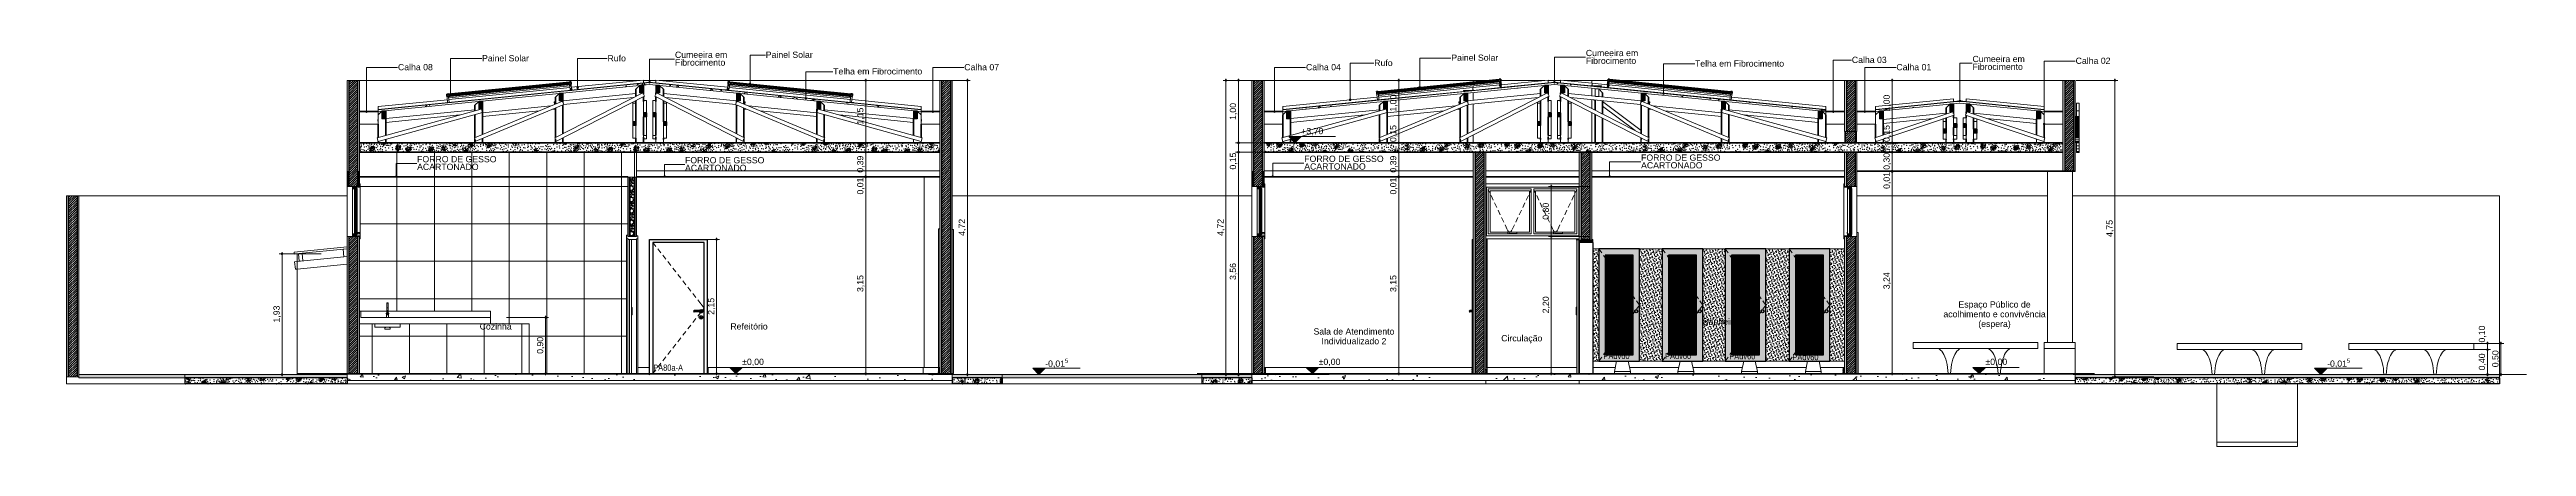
# Model space of a CAD drawing. Header units: metres. Extents: x -77 to 97, y 0 to 6.
# Drawn here: x 57.71 to 97.41, y -0.37 to 5.99 of the extents above; entities that cross this region are included whole.
import ezdxf

# ---------------------------------------------------------------- set-up
doc = ezdxf.new("R2010")
doc.units = ezdxf.units.M
doc.header["$MEASUREMENT"] = 0
doc.linetypes.add('broken', pattern=[2.46944, 1.41111, -1.05833])
for name, color, linetype, lineweight in [('0_Caneta_No__1', 7, 'Continuous', 35), ('COBERTURA-LINHAS.EXEC_Caneta_No__241', 7, 'Continuous', 13), ('ESTRUTURA-COB.EST_Caneta_No__1', 7, 'Continuous', 35), ('ESTRUTURA-COB.EST_Caneta_No__10', 7, 'Continuous', 5), ('ESTRUTURA-COB.EST_Caneta_No__241', 7, 'Continuous', 13), ('ESTRUTURA-COB.EST_Caneta_No__98', 7, 'Continuous', 0), ('FORRO.EXEC_Caneta_No__241', 7, 'Continuous', 13), ('Janelas Archicad_Caneta_No__10', 7, 'Continuous', 5), ('Janelas Archicad_Caneta_No__241', 7, 'Continuous', 13), ('LAJES.EST_Caneta_No__1', 7, 'Continuous', 35), ('LAJES.EST_Caneta_No__241', 7, 'Continuous', 13), ('LAJES.EST_Caneta_No__3', 7, 'Continuous', 25), ('LAJES.EST_Caneta_No__4', 7, 'Continuous', 20), ('LAJES.EST_Caneta_No__7', 7, 'Continuous', 13), ('LAJES.EST_Caneta_No__96', 252, 'Continuous', 0), ('NOTAS-LAYOUT.EXEC_Caneta_No__241', 7, 'Continuous', 13), ('NOTAS-LAYOUT.EXEC_Caneta_No__5', 7, 'Continuous', 15), ('PAREDE CONSTRUIR_Caneta_No__241', 7, 'Continuous', 13), ('PAREDE CONSTRUIR_Caneta_No__3', 7, 'Continuous', 25), ('PAREDE CONSTRUIR_Caneta_No__96', 252, 'Continuous', 0), ('PAREDE.ARQ_Caneta_No__241', 7, 'Continuous', 13), ('PILARES.EST_Caneta_No__241', 7, 'Continuous', 13), ('PISO - Rodapé_Caneta_No__11', 7, 'Continuous', 5), ('Portas Archicad_Caneta_No__241', 7, 'Continuous', 13), ('Portas Archicad_Caneta_No__3', 7, 'Continuous', 25), ('Portas Archicad_Caneta_No__98', 7, 'Continuous', 0), ('S-BEAM-____-OTLN.IFC Model_Caneta_No__1', 7, 'Continuous', 35), ('S-BEAM-____-OTLN.IFC Model_Caneta_No__2', 7, 'Continuous', 30), ('TERRENO.ARQ_Caneta_No__241', 7, 'Continuous', 13)]:
    doc.layers.add(name, color=color, linetype=linetype, lineweight=lineweight)
for name, color, linetype in [('COBERTURA-LINHAS.EXEC', 7, 'Continuous'), ('COTAS CORTE', 7, 'Continuous'), ('FORRO.EXEC', 7, 'Continuous'), ('Janelas Archicad', 7, 'Continuous'), ('LAJES.EST', 7, 'Continuous'), ('NOTAS-LAYOUT.EXEC', 7, 'Continuous'), ('PAREDE CONSTRUIR', 7, 'Continuous'), ('Portas Archicad', 7, 'Continuous'), ('S-BEAM-____-OTLN.IFC Model', 7, 'Continuous'), ('TERRENO.ARQ', 7, 'Continuous')]:
    doc.layers.add(name, color=color, linetype=linetype)
for name, color, linetype, lineweight, true_color in [('COTAS CORTE_Caneta_No__25', 7, 'Continuous', 13, 0x982312), ('ESTRUTURA-COB.EST_Caneta_No__254', 7, 'Continuous', 0, 0xd1c9ad), ('ESTRUTURA-COB.EST_Caneta_No__9', 7, 'Continuous', 5, 0x020202), ('ESTRUTURA-COB.EST_Caneta_No__97', 7, 'Continuous', 5, 0x6b6b6b), ('Janelas Archicad_Caneta_No__9', 7, 'Continuous', 5, 0x020202), ('Janelas Archicad_Caneta_No__97', 7, 'Continuous', 5, 0x6b6b6b), ('LAJES.EST_Caneta_No__16', 7, 'Continuous', 0, 0xc9c9c9), ('LAJES.EST_Caneta_No__254', 7, 'Continuous', 0, 0xd1c9ad), ('LAJES.EST_Caneta_No__95', 7, 'Continuous', 0, 0xaeaeae), ('LAJES.EST_Caneta_No__97', 7, 'Continuous', 5, 0x6b6b6b), ('LOUCAS-METAIS.ARQ_Caneta_No__13', 7, 'Continuous', 0, 0xaaaaaa), ('NOMES.ARQ_Caneta_No__95', 7, 'Continuous', 0, 0xaeaeae), ('PAREDE CONSTRUIR_Caneta_No__16', 7, 'Continuous', 0, 0xc9c9c9), ('PAREDE CONSTRUIR_Caneta_No__97', 7, 'Continuous', 5, 0x6b6b6b), ('PAREDE.ARQ_Caneta_No__97', 7, 'Continuous', 5, 0x6b6b6b), ('PISO - Rodapé_Caneta_No__97', 7, 'Continuous', 5, 0x6b6b6b), ('Portas Archicad_Caneta_No__23', 7, 'Continuous', 0, 0x721b0e), ('Portas Archicad_Caneta_No__9', 7, 'Continuous', 5, 0x020202), ('Portas Archicad_Caneta_No__97', 7, 'Continuous', 5, 0x6b6b6b), ('S-BEAM-____-OTLN.IFC Model_Caneta_No__13', 7, 'Continuous', 0, 0xaaaaaa)]:
    doc.layers.add(name, color=color, linetype=linetype, lineweight=lineweight, true_color=true_color)
doc.styles.add('ESTILO_GERADO_1', font='arial.ttf')
doc.styles.add('ESTILO_GERADO_2', font='ARIALN.TTF')
doc.dimstyles.new('ESTILO_GERADO__10', dxfattribs={"dimtxt": 0.1, "dimasz": 0.0475, "dimexe": 0.18, "dimexo": 0.624631, "dimgap": 0, "dimtad": 1, "dimzin": 0, "dimdsep": 46, "dimtxsty": 'ESTILO_GERADO_1', "dimblk": 'ARROWHEAD_11', "dimblk1": 'ARROWHEAD_11', "dimblk2": 'ARROWHEAD_11', "dimcen": 0.09, "dimclrd": 256, "dimclre": 256, "dimclrt": 256, "dimadec": 0, "dimazin": 0, "dimtfac": 1, "dimtdec": 4, "dimtmove": 0, "dimatfit": 3, "dimfxl": 0, "dimtolj": 1, "dimtzin": 0, "dimarcsym": 0})
doc.dimstyles.new('ESTILO_GERADO__12', dxfattribs={"dimtxt": 0.1, "dimasz": 0.0475, "dimexe": 0.18, "dimexo": 0.0625, "dimgap": 0, "dimtad": 1, "dimzin": 0, "dimdsep": 46, "dimtxsty": 'ESTILO_GERADO_1', "dimblk": 'ARROWHEAD_11', "dimblk1": 'ARROWHEAD_11', "dimblk2": 'ARROWHEAD_11', "dimcen": 0.09, "dimclrd": 256, "dimclre": 256, "dimclrt": 256, "dimadec": 0, "dimazin": 0, "dimtfac": 1, "dimtdec": 4, "dimtmove": 0, "dimatfit": 3, "dimfxl": 0, "dimtolj": 1, "dimtzin": 0, "dimarcsym": 0})
doc.dimstyles.new('ESTILO_GERADO__13', dxfattribs={"dimtxt": 0.1, "dimasz": 0.0475, "dimexe": 0.18, "dimexo": 1.453013, "dimgap": 0, "dimtad": 1, "dimzin": 0, "dimdsep": 46, "dimtxsty": 'ESTILO_GERADO_1', "dimblk": 'ARROWHEAD_11', "dimblk1": 'ARROWHEAD_11', "dimblk2": 'ARROWHEAD_11', "dimcen": 0.09, "dimclrd": 256, "dimclre": 256, "dimclrt": 256, "dimadec": 0, "dimazin": 0, "dimtfac": 1, "dimtdec": 4, "dimtmove": 0, "dimatfit": 3, "dimfxl": 0, "dimtolj": 1, "dimtzin": 0, "dimarcsym": 0})
pattern_1 = [(45, (29.87522, 0.795284), (-0.01767767, 0.01767767), [])]
pattern_2 = [(45, (29.87522, 1.29528), (-0.159099, 0.159099), [0, -0.15, 0, -0.225]), (110, (30.37522, 1.29528), (0.2114308, 0.0769545), [0, -0.11, 0, -0.19])]
pattern_3 = [(50, (29.8752, 0.7953), (-0.546554, 0.0478173), [0.05715, -0.62865]), (355, (29.8752, 0.7953), (-0.1057303, 0.5731705), [0.04572, -0.502922]), (100.4514, (29.92077, 0.7913), (0.4408237, 0.5253533), [0.04857, -0.5342707]), (46.1842, (29.8752, 0.9477), (-0.813237, 0.126127), [0.085725, -0.942975]), (96.6356, (29.943, 0.9372), (0.712212, 0.742278), [0.072855, -0.801407]), (351.1842, (29.8752, 0.9477), (0.712212, 0.742278), [0.06858, -0.754379]), (21, (29.9514, 0.9096), (-0.4548432, 0.3067956), [0.05715, -0.62865]), (326, (29.9514, 0.9096), (0.185406, 0.552564), [0.04572, -0.50292]), (71.4514, (29.9893, 0.884), (0.6402493, 0.2457683), [0.04857, -0.53427]), (37.5, (29.87522, 0.79528), (0.0092658, 0.2536651), [0, -0.496824, 0, -0.51054, 0, -0.504825]), (7.5, (29.87522, 0.79528), (0.200459, 0.3005417), [0, -0.291084, 0, -0.485394, 0, -0.192405]), (327.5, (29.7053, 0.79528), (-0.4067718, 0.0171862), [0, -0.1905, 0, -0.59436, 0, -0.78867]), (317.5, (29.6291, 0.7953), (0.4443875, 0.0762795), [0, -0.24765, 0, -0.394716, 0, -0.56007])]
pattern_4 = [(45, (29.87522, 0.845284), (-0.015909903, 0.015909903), [0, -0.015, 0, -0.0225]), (110, (29.92522, 0.845284), (0.021143084, 0.007695453), [0, -0.011, 0, -0.019])]

msp = doc.modelspace()

# ---------------------------------------------------------------- texts
at = {"layer": '0_Caneta_No__1', "color": 7, "linetype": 'Continuous', "lineweight": 35, "char_height": 0.1, "attachment_point": 2, "style": 'ESTILO_GERADO_1'}
for s, insert in [('\\A1;{\\pqc;\\fArial|b0|i0|c0|p0;\\W1.000000;Cozinha}', (64.857, 1.602)), ('\\A1;{\\pqc;\\fArial|b0|i0|c0|p0;\\W1.000000;Refeitório}', (68.918, 1.602)), ('\\A1;{\\pqc;\\fArial|b0|i0|c0|p0;\\W1.000000;Banheiro Fem.}', (84.664, 1.68)), ('\\A1;{\\pqc;\\fArial|b0|i0|c0|p0;\\W1.000000;Circulação}', (81.304, 1.412))]:
    msp.add_mtext(s, dxfattribs=dict(at, insert=insert))
at = {"layer": '0_Caneta_No__1', "color": 7, "linetype": 'Continuous', "lineweight": 35, "char_height": 0.1, "width": 1.68081, "attachment_point": 2, "style": 'ESTILO_GERADO_1'}
for s, insert, line_spacing_factor in [('\\A1;{\\pqc;\\fArial|b0|i0|c0|p0;\\W1.000000;Espaço Público de acolhimento e convivência (espera)}', (88.881, 1.954), 0.934063), ('\\A1;{\\pqc;\\fArial|b0|i0|c0|p0;\\W1.000000;Sala de Atendimento Individualizado 2}', (78.614, 1.521), 0.931164)]:
    msp.add_mtext(s, dxfattribs=dict(at, insert=insert, line_spacing_factor=line_spacing_factor))
at = {"layer": 'COTAS CORTE_Caneta_No__25', "color": 24, "lineweight": 13, "true_color": 0x982312, "char_height": 0.1, "attachment_point": 7, "style": 'ESTILO_GERADO_1'}
for s, insert in [('\\A1;{\\pql;\\fArial|b0|i0|c0|p0;\\W1.000000;+3,70}', (77.769, 4.615)), ('\\A1;{\\pql;\\fArial|b0|i0|c0|p0;\\W1.000000;±0,00}', (68.808, 0.915)), ('\\A1;{\\pql;\\fArial|b0|i0|c0|p0;\\W1.000000;-0,01\\fArial|b0|i0|c0|p0;\\W1.000000;\\A1{\\H.66x;\\S5^  ;}}', (73.665, 0.876)), ('\\A1;{\\pql;\\fArial|b0|i0|c0|p0;\\W1.000000;±0,00}', (78.048, 0.915)), ('\\A1;{\\pql;\\fArial|b0|i0|c0|p0;\\W1.000000;±0,00}', (88.736, 0.915)), ('\\A1;{\\pql;\\fArial|b0|i0|c0|p0;\\W1.000000;-0,01\\fArial|b0|i0|c0|p0;\\W1.000000;\\A1{\\H.66x;\\S5^  ;}}', (94.212, 0.876))]:
    msp.add_mtext(s, dxfattribs=dict(at, insert=insert))

# ---------------------------------------------------------------- blocks, each defined once
blk = doc.blocks.new('*X141', base_point=(29.875, 0.795))
at = {"layer": 'LAJES.EST_Caneta_No__241', "color": 7, "linetype": 'Continuous', "lineweight": 13}
for p, q in [((59.933, 0.715), (59.921, 0.71)), ((59.927, 0.692), (59.921, 0.71)), ((59.929, 0.675), (59.924, 0.658)), ((59.941, 0.657), (59.924, 0.658)), ((59.943, 0.702), (59.927, 0.692)), ((59.929, 0.675), (59.943, 0.678)), ((59.933, 0.715), (59.943, 0.702)), ((59.946, 0.664), (59.941, 0.657)), ((59.943, 0.678), (59.946, 0.664)), ((60.187, 0.656), (60.173, 0.644)), ((60.186, 0.634), (60.173, 0.644)), ((60.194, 0.636), (60.186, 0.634)), ((60.187, 0.656), (60.2, 0.649)), ((60.2, 0.649), (60.194, 0.636)), ((60.197, 0.667), (60.202, 0.688)), ((60.214, 0.669), (60.197, 0.667)), ((60.215, 0.685), (60.202, 0.688)), ((60.202, 0.657), (60.203, 0.662)), ((60.213, 0.647), (60.202, 0.657)), ((60.203, 0.662), (60.219, 0.661)), ((60.219, 0.661), (60.213, 0.647)), ((60.215, 0.685), (60.214, 0.669)), ((60.45, 0.648), (60.456, 0.662)), ((60.466, 0.647), (60.45, 0.648)), ((60.455, 0.641), (60.473, 0.642)), ((60.455, 0.63), (60.455, 0.641)), ((60.456, 0.662), (60.467, 0.653)), ((60.467, 0.653), (60.466, 0.647)), ((60.469, 0.66), (60.475, 0.673)), ((60.483, 0.654), (60.469, 0.66)), ((60.473, 0.642), (60.47, 0.63)), ((60.475, 0.673), (60.484, 0.675)), ((60.483, 0.654), (60.496, 0.665)), ((60.484, 0.675), (60.496, 0.665)), ((60.873, 0.73), (60.869, 0.719)), ((60.886, 0.713), (60.869, 0.719)), ((60.871, 0.687), (60.874, 0.703)), ((60.876, 0.685), (60.871, 0.687)), ((60.874, 0.703), (60.887, 0.696)), ((60.887, 0.696), (60.876, 0.685)), ((60.88, 0.73), (60.89, 0.729)), ((60.89, 0.729), (60.886, 0.713)), ((60.901, 0.72), (60.892, 0.704)), ((60.896, 0.697), (60.892, 0.704)), ((60.908, 0.685), (60.896, 0.697)), ((60.913, 0.721), (60.901, 0.72)), ((60.92, 0.696), (60.908, 0.685)), ((60.919, 0.704), (60.913, 0.721)), ((60.919, 0.704), (60.92, 0.696)), ((61.101, 0.712), (61.088, 0.701)), ((61.1, 0.691), (61.088, 0.701)), ((61.108, 0.693), (61.1, 0.691)), ((61.101, 0.712), (61.115, 0.706)), ((61.115, 0.706), (61.108, 0.693)), ((61.111, 0.724), (61.113, 0.73)), ((61.129, 0.725), (61.111, 0.724)), ((61.129, 0.73), (61.129, 0.725)), ((61.141, 0.726), (61.136, 0.73)), ((61.141, 0.726), (61.147, 0.728)), ((61.148, 0.73), (61.147, 0.728)), ((61.52, 0.728), (61.516, 0.73)), ((61.529, 0.728), (61.518, 0.712)), ((61.532, 0.704), (61.518, 0.712)), ((61.52, 0.73), (61.52, 0.728)), ((61.529, 0.728), (61.544, 0.721)), ((61.54, 0.708), (61.532, 0.704)), ((61.544, 0.721), (61.54, 0.708)), ((61.674, 0.703), (61.683, 0.717)), ((61.674, 0.703), (61.688, 0.69)), ((61.683, 0.717), (61.702, 0.708)), ((61.702, 0.708), (61.688, 0.69)), ((61.704, 0.727), (61.71, 0.73)), ((61.712, 0.712), (61.704, 0.727)), ((61.707, 0.696), (61.719, 0.706)), ((61.722, 0.69), (61.707, 0.696)), ((61.712, 0.712), (61.73, 0.717)), ((61.719, 0.706), (61.724, 0.692)), ((61.724, 0.692), (61.722, 0.69)), ((61.725, 0.73), (61.73, 0.717)), ((61.875, 0.639), (61.882, 0.651)), ((61.889, 0.632), (61.875, 0.639)), ((61.882, 0.651), (61.89, 0.653)), ((61.889, 0.632), (61.902, 0.643)), ((61.89, 0.653), (61.902, 0.643)), ((62.055, 0.689), (62.056, 0.706)), ((62.055, 0.689), (62.068, 0.686)), ((62.056, 0.706), (62.073, 0.707)), ((62.073, 0.707), (62.068, 0.686)), ((62.07, 0.725), (62.072, 0.73)), ((62.083, 0.719), (62.07, 0.725)), ((62.083, 0.719), (62.097, 0.73)), ((62.096, 0.73), (62.097, 0.73)), ((62.244, 0.722), (62.244, 0.73)), ((62.244, 0.722), (62.25, 0.705)), ((62.25, 0.705), (62.262, 0.706)), ((62.262, 0.706), (62.272, 0.722)), ((62.266, 0.73), (62.267, 0.729)), ((62.267, 0.729), (62.272, 0.722)), ((62.273, 0.698), (62.278, 0.713)), ((62.29, 0.695), (62.273, 0.698)), ((62.289, 0.723), (62.277, 0.73)), ((62.278, 0.713), (62.294, 0.707)), ((62.29, 0.73), (62.289, 0.723)), ((62.29, 0.695), (62.294, 0.707))]:
    blk.add_line(p, q, dxfattribs=at)
for p in [(59.878, 0.695), (59.887, 0.674), (59.89, 0.631), (59.898, 0.722), (59.905, 0.644), (59.909, 0.705), (59.909, 0.664), (59.917, 0.724), (59.925, 0.646), (59.938, 0.72), (59.945, 0.644), (59.953, 0.706), (59.953, 0.686), (59.963, 0.651), (59.97, 0.708), (59.972, 0.674), (59.992, 0.687), (60.01, 0.687), (60.022, 0.633), (60.028, 0.721), (60.034, 0.68), (60.038, 0.65), (60.073, 0.651), (60.094, 0.682), (60.102, 0.722), (60.109, 0.638), (60.126, 0.684), (60.127, 0.711), (60.135, 0.639), (60.145, 0.661), (60.154, 0.643), (60.161, 0.672), (60.166, 0.718), (60.168, 0.66), (60.176, 0.673), (60.184, 0.688), (60.185, 0.662), (60.191, 0.676), (60.205, 0.697), (60.217, 0.693), (60.221, 0.651), (60.229, 0.647), (60.231, 0.702), (60.241, 0.669), (60.247, 0.642), (60.248, 0.631), (60.28, 0.694), (60.282, 0.65), (60.309, 0.631), (60.342, 0.699), (60.343, 0.665), (60.345, 0.636), (60.383, 0.652), (60.387, 0.666), (60.39, 0.684), (60.408, 0.704), (60.421, 0.679), (60.423, 0.668), (60.428, 0.727), (60.429, 0.64), (60.44, 0.662), (60.447, 0.709), (60.448, 0.658), (60.458, 0.681), (60.471, 0.691), (60.478, 0.634), (60.484, 0.648), (60.486, 0.716), (60.493, 0.637), (60.495, 0.696), (60.499, 0.684), (60.501, 0.649), (60.508, 0.638), (60.516, 0.666), (60.519, 0.684), (60.525, 0.649), (60.534, 0.703), (60.534, 0.67), (60.544, 0.692), (60.546, 0.719), (60.552, 0.706), (60.553, 0.649), (60.567, 0.703), (60.568, 0.674), (60.569, 0.723), (60.574, 0.696), (60.574, 0.647), (60.586, 0.713), (60.59, 0.665), (60.601, 0.709), (60.617, 0.722), (60.639, 0.727), (60.647, 0.675), (60.664, 0.649), (60.685, 0.677), (60.694, 0.729), (60.706, 0.686), (60.718, 0.636), (60.736, 0.669), (60.745, 0.707), (60.762, 0.656), (60.772, 0.691), (60.786, 0.656), (60.804, 0.71), (60.841, 0.704), (60.842, 0.642), (60.855, 0.678), (60.858, 0.718), (60.87, 0.67), (60.878, 0.65), (60.892, 0.678), (60.903, 0.646), (60.906, 0.667), (60.908, 0.725), (60.916, 0.677), (60.918, 0.72), (60.925, 0.657), (60.93, 0.689), (60.943, 0.709), (60.951, 0.669), (60.957, 0.641), (60.972, 0.704), (60.992, 0.693), (61.004, 0.658), (61.028, 0.688), (61.043, 0.666), (61.051, 0.707), (61.076, 0.728), (61.077, 0.695), (61.082, 0.717), (61.09, 0.729), (61.09, 0.683), (61.1, 0.718), (61.1, 0.656), (61.107, 0.63), (61.111, 0.686), (61.129, 0.692), (61.136, 0.708), (61.141, 0.679), (61.144, 0.704), (61.145, 0.646), (61.15, 0.699), (61.155, 0.726), (61.159, 0.714), (61.17, 0.682), (61.205, 0.705), (61.208, 0.637), (61.226, 0.675), (61.244, 0.702), (61.254, 0.727), (61.261, 0.676), (61.284, 0.704), (61.285, 0.676), (61.343, 0.692), (61.343, 0.631), (61.383, 0.729), (61.386, 0.648), (61.399, 0.633), (61.418, 0.666), (61.426, 0.63), (61.449, 0.706), (61.454, 0.636), (61.496, 0.727), (61.5, 0.704), (61.509, 0.721), (61.511, 0.664), (61.512, 0.705), (61.52, 0.697), (61.521, 0.683), (61.537, 0.689), (61.541, 0.701), (61.553, 0.711), (61.568, 0.728), (61.569, 0.668), (61.576, 0.707), (61.605, 0.715), (61.606, 0.643), (61.617, 0.678), (61.655, 0.707), (61.657, 0.652), (61.658, 0.724), (61.664, 0.686), (61.668, 0.712), (61.672, 0.729), (61.673, 0.665), (61.683, 0.73), (61.687, 0.679), (61.699, 0.666), (61.7, 0.689), (61.704, 0.68), (61.719, 0.674), (61.732, 0.704), (61.738, 0.73), (61.738, 0.692), (61.74, 0.719), (61.749, 0.712), (61.751, 0.636), (61.774, 0.636), (61.78, 0.664), (61.787, 0.711), (61.804, 0.656), (61.826, 0.708), (61.83, 0.66), (61.836, 0.631), (61.855, 0.659), (61.862, 0.638), (61.87, 0.7), (61.894, 0.666), (61.909, 0.68), (61.909, 0.653), (61.926, 0.642), (61.931, 0.704), (61.931, 0.675), (61.94, 0.729), (61.945, 0.643), (61.975, 0.668), (61.979, 0.726), (61.992, 0.693), (61.995, 0.646), (62.02, 0.692), (62.026, 0.717), (62.029, 0.64), (62.034, 0.677), (62.036, 0.688), (62.04, 0.704), (62.041, 0.727), (62.049, 0.723), (62.049, 0.666), (62.053, 0.681), (62.06, 0.715), (62.071, 0.673), (62.074, 0.641), (62.078, 0.698), (62.084, 0.713), (62.086, 0.686), (62.094, 0.702), (62.1, 0.652), (62.102, 0.714), (62.108, 0.702), (62.112, 0.632), (62.114, 0.677), (62.117, 0.699), (62.134, 0.658), (62.148, 0.69), (62.154, 0.728), (62.154, 0.632), (62.182, 0.683), (62.191, 0.722), (62.217, 0.67), (62.219, 0.646), (62.22, 0.717), (62.228, 0.693), (62.24, 0.667), (62.244, 0.643), (62.245, 0.706), (62.255, 0.701), (62.269, 0.687), (62.281, 0.661), (62.285, 0.646), (62.29, 0.688), (62.306, 0.709), (62.322, 0.723), (62.33, 0.662), (62.331, 0.693), (62.341, 0.671), (62.35, 0.635), (62.372, 0.661), (62.381, 0.682), (62.384, 0.642), (62.397, 0.715), (62.41, 0.652), (62.424, 0.68), (62.447, 0.693), (62.455, 0.654), (62.46, 0.677)]:
    blk.add_point(p, dxfattribs=at)
blk = doc.blocks.new('*X142', base_point=(29.875, 0.795))
at = {"layer": 'LAJES.EST_Caneta_No__241', "color": 7, "linetype": 'Continuous', "lineweight": 13}
for p, q in [((76.178, 0.64), (76.175, 0.647)), ((76.179, 0.632), (76.177, 0.63)), ((76.178, 0.64), (76.179, 0.632)), ((76.36, 0.648), (76.347, 0.637)), ((76.355, 0.63), (76.347, 0.637)), ((76.36, 0.648), (76.374, 0.642)), ((76.374, 0.642), (76.368, 0.63)), ((76.37, 0.66), (76.376, 0.68)), ((76.388, 0.661), (76.37, 0.66)), ((76.389, 0.678), (76.376, 0.68)), ((76.389, 0.678), (76.388, 0.661)), ((76.392, 0.668), (76.394, 0.674)), ((76.4, 0.662), (76.392, 0.668)), ((76.394, 0.674), (76.406, 0.673)), ((76.4, 0.662), (76.406, 0.664)), ((76.408, 0.67), (76.406, 0.673)), ((76.408, 0.67), (76.406, 0.664)), ((76.56, 0.73), (76.556, 0.727)), ((76.569, 0.716), (76.556, 0.727)), ((76.577, 0.719), (76.569, 0.716)), ((76.582, 0.73), (76.577, 0.719)), ((76.766, 0.675), (76.782, 0.679)), ((76.766, 0.672), (76.766, 0.675)), ((76.779, 0.664), (76.766, 0.672)), ((76.788, 0.664), (76.777, 0.648)), ((76.791, 0.64), (76.777, 0.648)), ((76.782, 0.679), (76.779, 0.664)), ((76.788, 0.664), (76.803, 0.657)), ((76.799, 0.643), (76.791, 0.64)), ((76.794, 0.673), (76.793, 0.696)), ((76.812, 0.695), (76.793, 0.696)), ((76.814, 0.678), (76.794, 0.673)), ((76.803, 0.657), (76.799, 0.643)), ((76.812, 0.695), (76.814, 0.678)), ((76.933, 0.639), (76.942, 0.653)), ((76.933, 0.639), (76.942, 0.63)), ((76.942, 0.653), (76.961, 0.644)), ((76.961, 0.644), (76.95, 0.63)), ((76.964, 0.663), (76.975, 0.671)), ((76.971, 0.648), (76.964, 0.663)), ((76.966, 0.632), (76.975, 0.64)), ((76.971, 0.63), (76.966, 0.632)), ((76.971, 0.648), (76.975, 0.649)), ((76.975, 0.671), (76.975, 0.671))]:
    blk.add_line(p, q, dxfattribs=at)
for p in [(76.177, 0.656), (76.179, 0.719), (76.183, 0.695), (76.195, 0.669), (76.202, 0.645), (76.203, 0.716), (76.205, 0.692), (76.231, 0.64), (76.245, 0.72), (76.25, 0.685), (76.283, 0.688), (76.309, 0.708), (76.31, 0.643), (76.326, 0.667), (76.33, 0.689), (76.335, 0.664), (76.337, 0.631), (76.342, 0.653), (76.344, 0.715), (76.35, 0.665), (76.358, 0.681), (76.359, 0.654), (76.365, 0.668), (76.37, 0.725), (76.373, 0.694), (76.379, 0.689), (76.391, 0.686), (76.395, 0.701), (76.395, 0.644), (76.403, 0.64), (76.405, 0.695), (76.41, 0.635), (76.412, 0.683), (76.414, 0.727), (76.414, 0.662), (76.418, 0.65), (76.424, 0.675), (76.449, 0.72), (76.452, 0.673), (76.465, 0.641), (76.468, 0.698), (76.498, 0.723), (76.503, 0.638), (76.513, 0.691), (76.513, 0.663), (76.533, 0.728), (76.543, 0.64), (76.549, 0.69), (76.55, 0.717), (76.565, 0.703), (76.589, 0.67), (76.604, 0.711), (76.628, 0.709), (76.639, 0.71), (76.642, 0.665), (76.664, 0.702), (76.693, 0.73), (76.702, 0.67), (76.708, 0.642), (76.755, 0.663), (76.759, 0.689), (76.759, 0.64), (76.768, 0.657), (76.769, 0.707), (76.771, 0.641), (76.774, 0.694), (76.779, 0.633), (76.783, 0.689), (76.787, 0.705), (76.789, 0.724), (76.801, 0.637), (76.809, 0.714), (76.813, 0.647), (76.822, 0.692), (76.822, 0.668), (76.828, 0.664), (76.829, 0.703), (76.83, 0.676), (76.835, 0.643), (76.838, 0.689), (76.858, 0.73), (76.864, 0.651), (76.891, 0.698), (76.915, 0.643), (76.917, 0.66), (76.92, 0.705), (76.927, 0.648), (76.931, 0.665), (76.94, 0.726), (76.94, 0.672), (76.942, 0.666), (76.947, 0.693), (76.963, 0.676)]:
    blk.add_point(p, dxfattribs=at)
blk = doc.blocks.new('*X143', base_point=(29.875, 0.795))
at = {"layer": 'LAJES.EST_Caneta_No__241', "color": 7, "linetype": 'Continuous', "lineweight": 13}
for p, q in [((72.318, 0.683), (72.313, 0.671)), ((72.33, 0.665), (72.313, 0.671)), ((72.316, 0.639), (72.318, 0.655)), ((72.321, 0.637), (72.316, 0.639)), ((72.318, 0.683), (72.334, 0.681)), ((72.318, 0.655), (72.332, 0.647)), ((72.332, 0.647), (72.321, 0.637)), ((72.334, 0.681), (72.33, 0.665)), ((72.345, 0.672), (72.336, 0.656)), ((72.34, 0.649), (72.336, 0.656)), ((72.352, 0.637), (72.34, 0.649)), ((72.357, 0.673), (72.345, 0.672)), ((72.364, 0.648), (72.352, 0.637)), ((72.363, 0.656), (72.357, 0.673)), ((72.363, 0.656), (72.364, 0.648)), ((72.546, 0.664), (72.532, 0.653)), ((72.545, 0.643), (72.532, 0.653)), ((72.553, 0.645), (72.545, 0.643)), ((72.546, 0.664), (72.559, 0.658)), ((72.559, 0.658), (72.553, 0.645)), ((72.556, 0.676), (72.561, 0.696)), ((72.573, 0.677), (72.556, 0.676)), ((72.574, 0.694), (72.561, 0.696)), ((72.574, 0.694), (72.573, 0.677)), ((72.577, 0.684), (72.579, 0.69)), ((72.586, 0.678), (72.577, 0.684)), ((72.579, 0.69), (72.591, 0.689)), ((72.586, 0.678), (72.591, 0.68)), ((72.593, 0.686), (72.591, 0.689)), ((72.593, 0.686), (72.591, 0.68)), ((72.951, 0.691), (72.967, 0.695)), ((72.951, 0.688), (72.951, 0.691)), ((72.964, 0.68), (72.951, 0.688)), ((72.973, 0.68), (72.963, 0.664)), ((72.975, 0.657), (72.963, 0.664)), ((72.967, 0.695), (72.964, 0.68)), ((72.973, 0.68), (72.975, 0.679))]:
    blk.add_line(p, q, dxfattribs=at)
for p in [(72.19, 0.659), (72.205, 0.702), (72.205, 0.692), (72.217, 0.643), (72.249, 0.661), (72.257, 0.722), (72.266, 0.707), (72.277, 0.685), (72.285, 0.656), (72.299, 0.721), (72.302, 0.67), (72.318, 0.69), (72.327, 0.717), (72.337, 0.63), (72.339, 0.691), (72.352, 0.677), (72.362, 0.672), (72.368, 0.711), (72.375, 0.64), (72.38, 0.685), (72.387, 0.661), (72.39, 0.708), (72.416, 0.656), (72.435, 0.701), (72.436, 0.645), (72.468, 0.704), (72.472, 0.64), (72.495, 0.724), (72.496, 0.659), (72.512, 0.683), (72.515, 0.705), (72.52, 0.68), (72.522, 0.647), (72.527, 0.669), (72.535, 0.681), (72.535, 0.635), (72.543, 0.697), (72.544, 0.67), (72.55, 0.684), (72.555, 0.638), (72.558, 0.71), (72.564, 0.705), (72.574, 0.644), (72.576, 0.702), (72.58, 0.717), (72.58, 0.66), (72.585, 0.631), (72.588, 0.656), (72.59, 0.711), (72.595, 0.651), (72.597, 0.699), (72.6, 0.678), (72.603, 0.666), (72.609, 0.691), (72.615, 0.634), (72.637, 0.689), (72.65, 0.657), (72.654, 0.714), (72.688, 0.654), (72.698, 0.707), (72.698, 0.679), (72.728, 0.656), (72.734, 0.706), (72.75, 0.719), (72.774, 0.686), (72.787, 0.644), (72.789, 0.727), (72.813, 0.725), (72.825, 0.726), (72.827, 0.681), (72.849, 0.718), (72.887, 0.686), (72.893, 0.658), (72.94, 0.679), (72.944, 0.705), (72.944, 0.656), (72.953, 0.673), (72.954, 0.723), (72.956, 0.657), (72.959, 0.71), (72.964, 0.649), (72.965, 0.635), (72.968, 0.705), (72.972, 0.721)]:
    blk.add_point(p, dxfattribs=at)
blk = doc.blocks.new('*X144', base_point=(29.875, 0.795))
at = {"layer": 'LAJES.EST_Caneta_No__241', "color": 7, "linetype": 'Continuous', "lineweight": 13}
for p, q in [((62.677, 4.385), (62.675, 4.392)), ((62.678, 4.377), (62.675, 4.374)), ((62.677, 4.385), (62.678, 4.377)), ((62.86, 4.393), (62.846, 4.382)), ((62.859, 4.372), (62.846, 4.382)), ((62.867, 4.374), (62.859, 4.372)), ((62.86, 4.393), (62.873, 4.387)), ((62.873, 4.387), (62.867, 4.374)), ((62.87, 4.405), (62.875, 4.426)), ((62.887, 4.406), (62.87, 4.405)), ((62.888, 4.423), (62.875, 4.426)), ((62.888, 4.423), (62.887, 4.406)), ((62.892, 4.414), (62.893, 4.419)), ((62.9, 4.407), (62.892, 4.414)), ((62.893, 4.419), (62.905, 4.418)), ((62.9, 4.407), (62.905, 4.409)), ((62.908, 4.415), (62.905, 4.418)), ((62.908, 4.415), (62.905, 4.409)), ((63.069, 4.483), (63.055, 4.472)), ((63.068, 4.462), (63.055, 4.472)), ((63.063, 4.494), (63.061, 4.495)), ((63.064, 4.495), (63.063, 4.494)), ((63.076, 4.464), (63.068, 4.462)), ((63.069, 4.483), (63.082, 4.477)), ((63.09, 4.495), (63.075, 4.494)), ((63.075, 4.494), (63.076, 4.495)), ((63.082, 4.477), (63.076, 4.464)), ((63.265, 4.42), (63.281, 4.424)), ((63.265, 4.417), (63.265, 4.42)), ((63.278, 4.41), (63.265, 4.417)), ((63.287, 4.409), (63.277, 4.393)), ((63.291, 4.385), (63.277, 4.393)), ((63.281, 4.424), (63.278, 4.41)), ((63.287, 4.409), (63.303, 4.402)), ((63.299, 4.389), (63.291, 4.385)), ((63.293, 4.418), (63.293, 4.441)), ((63.312, 4.44), (63.293, 4.441)), ((63.314, 4.424), (63.293, 4.418)), ((63.303, 4.402), (63.299, 4.389)), ((63.312, 4.44), (63.314, 4.424)), ((63.432, 4.384), (63.441, 4.398)), ((63.432, 4.384), (63.446, 4.371)), ((63.441, 4.398), (63.46, 4.39)), ((63.46, 4.39), (63.446, 4.371)), ((63.463, 4.408), (63.475, 4.416)), ((63.47, 4.393), (63.463, 4.408)), ((63.465, 4.378), (63.477, 4.387)), ((63.481, 4.371), (63.465, 4.378)), ((63.47, 4.393), (63.489, 4.399)), ((63.475, 4.416), (63.483, 4.414)), ((63.477, 4.387), (63.483, 4.373)), ((63.483, 4.373), (63.481, 4.371)), ((63.483, 4.414), (63.489, 4.399)), ((63.814, 4.387), (63.832, 4.388)), ((63.814, 4.37), (63.814, 4.387)), ((63.814, 4.37), (63.827, 4.367)), ((63.832, 4.388), (63.827, 4.367)), ((63.828, 4.406), (63.834, 4.419)), ((63.842, 4.4), (63.828, 4.406)), ((63.834, 4.419), (63.843, 4.421)), ((63.842, 4.4), (63.855, 4.411)), ((63.843, 4.421), (63.855, 4.411)), ((64.002, 4.412), (64.014, 4.423)), ((64.003, 4.403), (64.002, 4.412)), ((64.003, 4.403), (64.009, 4.387)), ((64.009, 4.387), (64.021, 4.387)), ((64.014, 4.423), (64.026, 4.41)), ((64.021, 4.387), (64.03, 4.403)), ((64.026, 4.41), (64.03, 4.403)), ((64.032, 4.379), (64.036, 4.394)), ((64.048, 4.376), (64.032, 4.379)), ((64.034, 4.412), (64.045, 4.422)), ((64.048, 4.404), (64.034, 4.412)), ((64.036, 4.394), (64.053, 4.388)), ((64.045, 4.422), (64.05, 4.42)), ((64.05, 4.42), (64.048, 4.404)), ((64.048, 4.376), (64.053, 4.388)), ((64.202, 4.477), (64.198, 4.46)), ((64.214, 4.46), (64.198, 4.46)), ((64.202, 4.495), (64.2, 4.494)), ((64.2, 4.494), (64.2, 4.495)), ((64.202, 4.477), (64.217, 4.48)), ((64.219, 4.466), (64.214, 4.46)), ((64.217, 4.48), (64.219, 4.466)), ((64.351, 4.366), (64.353, 4.371)), ((64.353, 4.371), (64.368, 4.371)), ((64.368, 4.371), (64.363, 4.357)), ((64.375, 4.357), (64.384, 4.378)), ((64.397, 4.375), (64.384, 4.378)), ((64.397, 4.375), (64.396, 4.359)), ((64.46, 4.458), (64.447, 4.447)), ((64.459, 4.437), (64.447, 4.447)), ((64.467, 4.439), (64.459, 4.437)), ((64.46, 4.458), (64.474, 4.452)), ((64.474, 4.452), (64.467, 4.439)), ((64.47, 4.47), (64.475, 4.49)), ((64.488, 4.471), (64.47, 4.47)), ((64.488, 4.488), (64.475, 4.49)), ((64.475, 4.459), (64.477, 4.465)), ((64.487, 4.45), (64.475, 4.459)), ((64.477, 4.465), (64.493, 4.464)), ((64.493, 4.464), (64.487, 4.45)), ((64.488, 4.488), (64.488, 4.471)), ((64.724, 4.451), (64.729, 4.465)), ((64.74, 4.45), (64.724, 4.451)), ((64.728, 4.427), (64.729, 4.444)), ((64.728, 4.427), (64.741, 4.424)), ((64.729, 4.465), (64.741, 4.455)), ((64.729, 4.444), (64.746, 4.445)), ((64.741, 4.455), (64.74, 4.45)), ((64.746, 4.445), (64.741, 4.424)), ((64.743, 4.463), (64.749, 4.476)), ((64.756, 4.456), (64.743, 4.463)), ((64.749, 4.476), (64.757, 4.478)), ((64.756, 4.456), (64.77, 4.468)), ((64.757, 4.478), (64.77, 4.468)), ((65.145, 4.49), (65.146, 4.495)), ((65.15, 4.488), (65.145, 4.49)), ((65.158, 4.495), (65.15, 4.488)), ((65.182, 4.487), (65.174, 4.495)), ((65.19, 4.495), (65.182, 4.487)), ((65.374, 4.493), (65.371, 4.495)), ((65.381, 4.495), (65.374, 4.493)), ((65.506, 4.38), (65.494, 4.375)), ((65.5, 4.357), (65.494, 4.375)), ((65.506, 4.38), (65.516, 4.367)), ((65.958, 4.495), (65.961, 4.493)), ((65.963, 4.495), (65.961, 4.493)), ((65.996, 4.492), (65.989, 4.495)), ((65.998, 4.494), (65.996, 4.492)), ((65.997, 4.495), (65.998, 4.494)), ((66.134, 4.405), (66.135, 4.422)), ((66.134, 4.405), (66.147, 4.402)), ((66.135, 4.422), (66.156, 4.424)), ((66.156, 4.424), (66.147, 4.402)), ((66.149, 4.441), (66.155, 4.454)), ((66.162, 4.435), (66.149, 4.441)), ((66.155, 4.454), (66.163, 4.456)), ((66.162, 4.435), (66.176, 4.446)), ((66.162, 4.41), (66.168, 4.424)), ((66.178, 4.409), (66.162, 4.41)), ((66.163, 4.456), (66.176, 4.446)), ((66.168, 4.424), (66.18, 4.414)), ((66.18, 4.414), (66.178, 4.409)), ((66.329, 4.491), (66.329, 4.495)), ((66.329, 4.491), (66.342, 4.489)), ((66.343, 4.495), (66.342, 4.489)), ((66.446, 4.397), (66.442, 4.384)), ((66.459, 4.378), (66.442, 4.384)), ((66.444, 4.353), (66.447, 4.368)), ((66.446, 4.397), (66.463, 4.394)), ((66.447, 4.368), (66.46, 4.361)), ((66.463, 4.394), (66.459, 4.378)), ((66.474, 4.385), (66.465, 4.369)), ((66.469, 4.362), (66.465, 4.369)), ((66.486, 4.386), (66.474, 4.385)), ((66.492, 4.369), (66.486, 4.386)), ((66.492, 4.369), (66.493, 4.361)), ((66.674, 4.377), (66.661, 4.366)), ((66.674, 4.377), (66.688, 4.371)), ((66.688, 4.371), (66.682, 4.358)), ((66.685, 4.389), (66.69, 4.41)), ((66.702, 4.39), (66.685, 4.389)), ((66.703, 4.407), (66.69, 4.41)), ((66.703, 4.407), (66.702, 4.39)), ((66.706, 4.398), (66.708, 4.403)), ((66.714, 4.391), (66.706, 4.398)), ((66.708, 4.403), (66.72, 4.402)), ((66.714, 4.391), (66.72, 4.393)), ((66.722, 4.399), (66.72, 4.402)), ((66.722, 4.399), (66.72, 4.393)), ((66.866, 4.487), (66.868, 4.493)), ((66.878, 4.478), (66.866, 4.487)), ((66.868, 4.493), (66.884, 4.492)), ((66.884, 4.467), (66.87, 4.456)), ((66.883, 4.446), (66.87, 4.456)), ((66.884, 4.492), (66.878, 4.478)), ((66.891, 4.448), (66.883, 4.446)), ((66.884, 4.467), (66.897, 4.461)), ((66.89, 4.478), (66.897, 4.495)), ((66.911, 4.48), (66.89, 4.478)), ((66.897, 4.461), (66.891, 4.448)), ((66.912, 4.495), (66.911, 4.48)), ((67.08, 4.404), (67.096, 4.408)), ((67.08, 4.401), (67.08, 4.404)), ((67.093, 4.394), (67.08, 4.401)), ((67.102, 4.393), (67.091, 4.377)), ((67.106, 4.369), (67.091, 4.377)), ((67.096, 4.408), (67.093, 4.394)), ((67.102, 4.393), (67.117, 4.386)), ((67.113, 4.373), (67.106, 4.369)), ((67.108, 4.402), (67.107, 4.425)), ((67.126, 4.424), (67.107, 4.425)), ((67.128, 4.408), (67.108, 4.402)), ((67.117, 4.386), (67.113, 4.373)), ((67.126, 4.424), (67.128, 4.408)), ((67.247, 4.368), (67.256, 4.382)), ((67.247, 4.368), (67.261, 4.355)), ((67.256, 4.382), (67.275, 4.374)), ((67.275, 4.374), (67.261, 4.355)), ((67.278, 4.392), (67.289, 4.4)), ((67.285, 4.377), (67.278, 4.392)), ((67.28, 4.362), (67.292, 4.371)), ((67.285, 4.377), (67.303, 4.383)), ((67.289, 4.4), (67.297, 4.398)), ((67.292, 4.371), (67.297, 4.357)), ((67.297, 4.398), (67.303, 4.383)), ((67.628, 4.354), (67.629, 4.371)), ((67.629, 4.371), (67.646, 4.372)), ((67.646, 4.372), (67.641, 4.351)), ((67.643, 4.39), (67.649, 4.403)), ((67.656, 4.384), (67.643, 4.39)), ((67.649, 4.403), (67.657, 4.405)), ((67.656, 4.384), (67.67, 4.395)), ((67.657, 4.405), (67.67, 4.395)), ((67.817, 4.396), (67.828, 4.407)), ((67.818, 4.387), (67.817, 4.396)), ((67.818, 4.387), (67.824, 4.371)), ((67.824, 4.371), (67.836, 4.371)), ((67.828, 4.407), (67.841, 4.394)), ((67.836, 4.371), (67.845, 4.387)), ((67.841, 4.394), (67.845, 4.387)), ((67.847, 4.363), (67.851, 4.378)), ((67.849, 4.396), (67.86, 4.406)), ((67.862, 4.388), (67.849, 4.396)), ((67.851, 4.378), (67.868, 4.372)), ((67.86, 4.406), (67.865, 4.404)), ((67.865, 4.404), (67.862, 4.388)), ((67.863, 4.36), (67.868, 4.372)), ((68.015, 4.478), (68.01, 4.495)), ((68.017, 4.461), (68.013, 4.444)), ((68.029, 4.444), (68.013, 4.444)), ((68.031, 4.488), (68.015, 4.478)), ((68.017, 4.461), (68.031, 4.464)), ((68.026, 4.495), (68.031, 4.488)), ((68.034, 4.45), (68.029, 4.444)), ((68.031, 4.464), (68.034, 4.45)), ((68.275, 4.442), (68.261, 4.431)), ((68.274, 4.421), (68.261, 4.431)), ((68.282, 4.423), (68.274, 4.421)), ((68.275, 4.442), (68.288, 4.436)), ((68.288, 4.436), (68.282, 4.423)), ((68.285, 4.454), (68.29, 4.474)), ((68.303, 4.455), (68.285, 4.454)), ((68.303, 4.472), (68.29, 4.474)), ((68.29, 4.443), (68.292, 4.449)), ((68.302, 4.434), (68.29, 4.443)), ((68.292, 4.449), (68.307, 4.448)), ((68.307, 4.448), (68.302, 4.434)), ((68.303, 4.472), (68.303, 4.455)), ((68.539, 4.435), (68.544, 4.449)), ((68.554, 4.434), (68.539, 4.435)), ((68.543, 4.411), (68.544, 4.427)), ((68.543, 4.411), (68.556, 4.408)), ((68.544, 4.449), (68.556, 4.439)), ((68.544, 4.427), (68.561, 4.429)), ((68.556, 4.439), (68.554, 4.434)), ((68.561, 4.429), (68.556, 4.408)), ((68.558, 4.447), (68.564, 4.46)), ((68.571, 4.44), (68.558, 4.447)), ((68.564, 4.46), (68.572, 4.462)), ((68.571, 4.44), (68.585, 4.452)), ((68.572, 4.462), (68.585, 4.452)), ((68.96, 4.474), (68.963, 4.489)), ((68.965, 4.472), (68.96, 4.474)), ((68.963, 4.489), (68.976, 4.482)), ((68.976, 4.482), (68.965, 4.472)), ((68.983, 4.495), (68.98, 4.491)), ((68.984, 4.484), (68.98, 4.491)), ((68.996, 4.471), (68.984, 4.484)), ((69.008, 4.482), (68.996, 4.471)), ((69.007, 4.491), (69.005, 4.495)), ((69.007, 4.491), (69.008, 4.482)), ((69.186, 4.495), (69.176, 4.487)), ((69.189, 4.477), (69.176, 4.487)), ((69.197, 4.479), (69.189, 4.477)), ((69.196, 4.495), (69.203, 4.492)), ((69.203, 4.492), (69.197, 4.479)), ((69.621, 4.491), (69.612, 4.495)), ((69.628, 4.494), (69.621, 4.491)), ((69.629, 4.495), (69.628, 4.494)), ((69.762, 4.489), (69.766, 4.495)), ((69.762, 4.489), (69.776, 4.477)), ((69.79, 4.495), (69.776, 4.477)), ((69.789, 4.495), (69.79, 4.495)), ((69.795, 4.483), (69.807, 4.492)), ((69.811, 4.476), (69.795, 4.483)), ((69.807, 4.492), (69.813, 4.478)), ((69.813, 4.478), (69.811, 4.476)), ((69.949, 4.389), (69.95, 4.406)), ((69.949, 4.389), (69.962, 4.386)), ((69.95, 4.406), (69.971, 4.408)), ((69.971, 4.408), (69.962, 4.386)), ((69.964, 4.425), (69.97, 4.438)), ((69.977, 4.419), (69.964, 4.425)), ((69.97, 4.438), (69.978, 4.44)), ((69.977, 4.419), (69.991, 4.43)), ((69.977, 4.394), (69.983, 4.408)), ((69.993, 4.393), (69.977, 4.394)), ((69.978, 4.44), (69.991, 4.43)), ((69.983, 4.408), (69.994, 4.398)), ((69.994, 4.398), (69.993, 4.393)), ((70.143, 4.475), (70.144, 4.492)), ((70.143, 4.475), (70.156, 4.473)), ((70.144, 4.492), (70.162, 4.493)), ((70.162, 4.493), (70.156, 4.473)), ((70.261, 4.381), (70.257, 4.368)), ((70.274, 4.362), (70.257, 4.368)), ((70.261, 4.381), (70.278, 4.378)), ((70.278, 4.378), (70.274, 4.362)), ((70.289, 4.369), (70.28, 4.353)), ((70.301, 4.37), (70.289, 4.369)), ((70.307, 4.353), (70.301, 4.37)), ((70.338, 4.495), (70.339, 4.492)), ((70.339, 4.492), (70.351, 4.492)), ((70.351, 4.492), (70.352, 4.495)), ((70.362, 4.484), (70.365, 4.495)), ((70.378, 4.481), (70.362, 4.484)), ((70.378, 4.495), (70.383, 4.494)), ((70.378, 4.481), (70.383, 4.494)), ((70.499, 4.373), (70.504, 4.394)), ((70.517, 4.374), (70.499, 4.373)), ((70.517, 4.391), (70.504, 4.394)), ((70.517, 4.391), (70.517, 4.374)), ((70.521, 4.382), (70.522, 4.387)), ((70.529, 4.375), (70.521, 4.382)), ((70.522, 4.387), (70.535, 4.386)), ((70.529, 4.375), (70.535, 4.377)), ((70.537, 4.383), (70.535, 4.386)), ((70.537, 4.383), (70.535, 4.377)), ((70.681, 4.471), (70.683, 4.477)), ((70.693, 4.462), (70.681, 4.471)), ((70.683, 4.477), (70.698, 4.476)), ((70.698, 4.451), (70.685, 4.44)), ((70.697, 4.43), (70.685, 4.44)), ((70.698, 4.476), (70.693, 4.462)), ((70.706, 4.432), (70.697, 4.43)), ((70.698, 4.451), (70.712, 4.445)), ((70.705, 4.462), (70.714, 4.483)), ((70.726, 4.464), (70.705, 4.462)), ((70.712, 4.445), (70.706, 4.432)), ((70.727, 4.48), (70.714, 4.483)), ((70.727, 4.48), (70.726, 4.464)), ((70.895, 4.388), (70.911, 4.392)), ((70.895, 4.385), (70.895, 4.388)), ((70.908, 4.378), (70.895, 4.385)), ((70.917, 4.377), (70.906, 4.361)), ((70.911, 4.392), (70.908, 4.378)), ((70.917, 4.377), (70.932, 4.37)), ((70.923, 4.386), (70.922, 4.409)), ((70.941, 4.408), (70.922, 4.409)), ((70.943, 4.392), (70.923, 4.386)), ((70.932, 4.37), (70.928, 4.357)), ((70.941, 4.408), (70.943, 4.392)), ((71.092, 4.376), (71.104, 4.384)), ((71.1, 4.361), (71.092, 4.376)), ((71.104, 4.384), (71.112, 4.382)), ((71.112, 4.382), (71.118, 4.367)), ((71.458, 4.374), (71.464, 4.387)), ((71.471, 4.368), (71.458, 4.374)), ((71.464, 4.387), (71.472, 4.389)), ((71.471, 4.368), (71.485, 4.379)), ((71.472, 4.389), (71.485, 4.379)), ((71.632, 4.38), (71.643, 4.391)), ((71.633, 4.371), (71.632, 4.38)), ((71.633, 4.371), (71.638, 4.355)), ((71.643, 4.391), (71.655, 4.378)), ((71.65, 4.355), (71.66, 4.371)), ((71.655, 4.378), (71.66, 4.371)), ((71.664, 4.38), (71.675, 4.39)), ((71.677, 4.372), (71.664, 4.38)), ((71.675, 4.39), (71.68, 4.388)), ((71.68, 4.388), (71.677, 4.372)), ((71.836, 4.486), (71.824, 4.48)), ((71.83, 4.462), (71.824, 4.48)), ((71.832, 4.445), (71.828, 4.428)), ((71.844, 4.428), (71.828, 4.428)), ((71.846, 4.472), (71.83, 4.462)), ((71.832, 4.445), (71.846, 4.448)), ((71.836, 4.486), (71.846, 4.472)), ((71.849, 4.434), (71.844, 4.428)), ((71.846, 4.448), (71.849, 4.434)), ((64.363, 4.357), (64.351, 4.366)), ((64.368, 4.346), (64.369, 4.345)), ((64.368, 4.346), (64.368, 4.345)), ((64.396, 4.359), (64.375, 4.357)), ((65.516, 4.367), (65.5, 4.357)), ((65.773, 4.345), (65.775, 4.353)), ((65.788, 4.35), (65.775, 4.353)), ((65.788, 4.35), (65.788, 4.345)), ((66.449, 4.351), (66.444, 4.353)), ((66.46, 4.361), (66.449, 4.351)), ((66.481, 4.35), (66.469, 4.362)), ((66.493, 4.361), (66.481, 4.35)), ((66.673, 4.356), (66.661, 4.366)), ((66.682, 4.358), (66.673, 4.356)), ((67.296, 4.355), (67.28, 4.362)), ((67.297, 4.357), (67.296, 4.355)), ((67.628, 4.354), (67.641, 4.351)), ((67.863, 4.36), (67.847, 4.363)), ((68.166, 4.35), (68.167, 4.355)), ((68.172, 4.345), (68.166, 4.35)), ((68.167, 4.355), (68.183, 4.355)), ((68.183, 4.355), (68.179, 4.345)), ((68.192, 4.345), (68.198, 4.362)), ((68.211, 4.359), (68.198, 4.362)), ((68.211, 4.359), (68.211, 4.345)), ((69.321, 4.364), (69.309, 4.359)), ((69.313, 4.345), (69.309, 4.359)), ((69.321, 4.364), (69.331, 4.351)), ((69.331, 4.351), (69.322, 4.345)), ((70.261, 4.345), (70.262, 4.352)), ((70.262, 4.352), (70.274, 4.345)), ((70.284, 4.346), (70.28, 4.353)), ((70.285, 4.345), (70.284, 4.346)), ((70.307, 4.353), (70.308, 4.345)), ((70.489, 4.361), (70.476, 4.35)), ((70.482, 4.345), (70.476, 4.35)), ((70.489, 4.361), (70.503, 4.355)), ((70.503, 4.355), (70.498, 4.345)), ((70.92, 4.353), (70.906, 4.361)), ((70.928, 4.357), (70.92, 4.353)), ((71.062, 4.352), (71.071, 4.366)), ((71.062, 4.352), (71.069, 4.345)), ((71.071, 4.366), (71.09, 4.358)), ((71.09, 4.358), (71.08, 4.345)), ((71.095, 4.346), (71.107, 4.355)), ((71.096, 4.345), (71.095, 4.346)), ((71.1, 4.361), (71.118, 4.367)), ((71.107, 4.355), (71.11, 4.345)), ((71.443, 4.345), (71.444, 4.355)), ((71.444, 4.355), (71.461, 4.356)), ((71.461, 4.356), (71.459, 4.345)), ((71.638, 4.355), (71.65, 4.355)), ((71.662, 4.347), (71.666, 4.362)), ((71.671, 4.345), (71.662, 4.347)), ((71.666, 4.362), (71.682, 4.356)), ((71.678, 4.345), (71.682, 4.356))]:
    blk.add_line(p, q, dxfattribs=at)
for p in [(62.676, 4.489), (62.676, 4.401), (62.678, 4.465), (62.682, 4.441), (62.689, 4.37), (62.694, 4.415), (62.699, 4.485), (62.701, 4.39), (62.703, 4.461), (62.704, 4.437), (62.73, 4.385), (62.74, 4.479), (62.744, 4.465), (62.75, 4.43), (62.75, 4.375), (62.782, 4.433), (62.786, 4.369), (62.789, 4.48), (62.8, 4.49), (62.809, 4.454), (62.81, 4.388), (62.826, 4.413), (62.829, 4.435), (62.831, 4.48), (62.834, 4.41), (62.836, 4.376), (62.841, 4.398), (62.843, 4.46), (62.849, 4.41), (62.857, 4.426), (62.858, 4.399), (62.864, 4.414), (62.869, 4.471), (62.872, 4.439), (62.878, 4.434), (62.888, 4.373), (62.89, 4.431), (62.894, 4.446), (62.894, 4.389), (62.902, 4.385), (62.904, 4.44), (62.909, 4.38), (62.912, 4.429), (62.914, 4.472), (62.914, 4.407), (62.917, 4.395), (62.923, 4.42), (62.948, 4.466), (62.951, 4.419), (62.964, 4.386), (62.968, 4.444), (62.985, 4.495), (62.997, 4.469), (63.002, 4.383), (63.012, 4.437), (63.012, 4.408), (63.032, 4.473), (63.042, 4.386), (63.047, 4.487), (63.048, 4.435), (63.049, 4.463), (63.064, 4.449), (63.088, 4.415), (63.095, 4.477), (63.101, 4.374), (63.103, 4.456), (63.107, 4.493), (63.121, 4.484), (63.127, 4.455), (63.139, 4.456), (63.141, 4.41), (63.163, 4.448), (63.169, 4.476), (63.192, 4.476), (63.201, 4.415), (63.207, 4.387), (63.23, 4.49), (63.253, 4.495), (63.254, 4.408), (63.258, 4.435), (63.258, 4.385), (63.267, 4.403), (63.269, 4.453), (63.27, 4.386), (63.273, 4.44), (63.278, 4.378), (63.283, 4.434), (63.286, 4.451), (63.288, 4.47), (63.295, 4.371), (63.3, 4.382), (63.308, 4.46), (63.312, 4.392), (63.317, 4.489), (63.321, 4.413), (63.322, 4.437), (63.327, 4.41), (63.328, 4.448), (63.329, 4.421), (63.334, 4.389), (63.337, 4.434), (63.358, 4.475), (63.363, 4.397), (63.39, 4.443), (63.414, 4.389), (63.416, 4.405), (63.419, 4.451), (63.426, 4.393), (63.43, 4.41), (63.439, 4.471), (63.439, 4.418), (63.442, 4.411), (63.447, 4.439), (63.458, 4.371), (63.462, 4.422), (63.478, 4.422), (63.483, 4.449), (63.488, 4.428), (63.489, 4.476), (63.49, 4.385), (63.497, 4.411), (63.497, 4.373), (63.498, 4.4), (63.505, 4.423), (63.508, 4.393), (63.511, 4.455), (63.517, 4.482), (63.53, 4.416), (63.544, 4.479), (63.546, 4.392), (63.557, 4.464), (63.585, 4.478), (63.585, 4.389), (63.601, 4.432), (63.628, 4.381), (63.629, 4.478), (63.644, 4.445), (63.645, 4.417), (63.668, 4.445), (63.681, 4.493), (63.689, 4.385), (63.692, 4.466), (63.699, 4.41), (63.727, 4.494), (63.737, 4.407), (63.741, 4.466), (63.747, 4.479), (63.75, 4.375), (63.773, 4.43), (63.778, 4.373), (63.784, 4.398), (63.792, 4.413), (63.794, 4.37), (63.799, 4.408), (63.799, 4.385), (63.802, 4.433), (63.804, 4.484), (63.807, 4.463), (63.807, 4.404), (63.814, 4.42), (63.818, 4.396), (63.832, 4.426), (63.837, 4.38), (63.843, 4.456), (63.843, 4.394), (63.844, 4.367), (63.852, 4.429), (63.852, 4.383), (63.86, 4.395), (63.865, 4.417), (63.867, 4.384), (63.876, 4.381), (63.879, 4.488), (63.904, 4.484), (63.906, 4.372), (63.913, 4.41), (63.917, 4.45), (63.93, 4.414), (63.941, 4.438), (63.944, 4.488), (63.95, 4.404), (63.965, 4.467), (63.97, 4.438), (63.979, 4.398), (63.986, 4.374), (63.991, 4.419), (63.993, 4.49), (63.997, 4.451), (64.004, 4.387), (64.005, 4.43), (64.014, 4.382), (64.016, 4.44), (64.019, 4.461), (64.027, 4.368), (64.028, 4.49), (64.029, 4.429), (64.043, 4.458), (64.048, 4.369), (64.052, 4.438), (64.064, 4.39), (64.067, 4.429), (64.073, 4.487), (64.079, 4.465), (64.081, 4.404), (64.089, 4.374), (64.114, 4.447), (64.116, 4.476), (64.128, 4.412), (64.137, 4.481), (64.138, 4.447), (64.155, 4.396), (64.161, 4.476), (64.164, 4.434), (64.179, 4.447), (64.183, 4.467), (64.195, 4.417), (64.199, 4.449), (64.206, 4.374), (64.215, 4.426), (64.219, 4.447), (64.227, 4.489), (64.237, 4.454), (64.243, 4.39), (64.246, 4.476), (64.254, 4.428), (64.265, 4.372), (64.266, 4.49), (64.284, 4.489), (64.285, 4.391), (64.295, 4.435), (64.308, 4.483), (64.311, 4.453), (64.319, 4.388), (64.326, 4.407), (64.332, 4.429), (64.333, 4.4), (64.335, 4.37), (64.341, 4.393), (64.347, 4.454), (64.356, 4.411), (64.368, 4.485), (64.371, 4.381), (64.372, 4.402), (64.377, 4.417), (64.383, 4.44), (64.389, 4.392), (64.4, 4.486), (64.403, 4.376), (64.405, 4.409), (64.409, 4.442), (64.411, 4.396), (64.418, 4.463), (64.424, 4.428), (64.424, 4.412), (64.424, 4.379), (64.427, 4.446), (64.435, 4.474), (64.441, 4.463), (64.443, 4.428), (64.448, 4.416), (64.449, 4.475), (64.457, 4.396), (64.458, 4.49), (64.459, 4.464), (64.465, 4.478), (64.472, 4.421), (64.485, 4.431), (64.485, 4.372), (64.495, 4.454), (64.496, 4.403), (64.503, 4.45), (64.514, 4.472), (64.515, 4.385), (64.52, 4.444), (64.522, 4.433), (64.535, 4.408), (64.556, 4.453), (64.575, 4.372), (64.582, 4.434), (64.616, 4.467), (64.619, 4.438), (64.642, 4.397), (64.657, 4.454), (64.661, 4.468), (64.664, 4.486), (64.694, 4.481), (64.696, 4.47), (64.702, 4.443), (64.712, 4.41), (64.712, 4.376), (64.714, 4.465), (64.722, 4.461), (64.726, 4.419), (64.732, 4.483), (64.738, 4.415), (64.745, 4.494), (64.751, 4.436), (64.757, 4.45), (64.759, 4.424), (64.76, 4.369), (64.767, 4.439), (64.773, 4.486), (64.775, 4.452), (64.777, 4.394), (64.782, 4.44), (64.789, 4.469), (64.792, 4.487), (64.795, 4.377), (64.798, 4.451), (64.808, 4.473), (64.816, 4.401), (64.817, 4.494), (64.824, 4.371), (64.827, 4.452), (64.841, 4.39), (64.842, 4.477), (64.848, 4.449), (64.851, 4.42), (64.864, 4.467), (64.875, 4.413), (64.893, 4.412), (64.92, 4.478), (64.931, 4.395), (64.937, 4.452), (64.956, 4.424), (64.959, 4.479), (64.962, 4.383), (64.979, 4.488), (64.991, 4.439), (64.991, 4.398), (65.01, 4.472), (65.022, 4.407), (65.035, 4.458), (65.046, 4.493), (65.051, 4.376), (65.058, 4.429), (65.06, 4.458), (65.096, 4.392), (65.116, 4.445), (65.122, 4.423), (65.128, 4.481), (65.143, 4.472), (65.152, 4.452), (65.165, 4.385), (65.166, 4.481), (65.167, 4.42), (65.176, 4.449), (65.179, 4.469), (65.19, 4.48), (65.199, 4.459), (65.202, 4.42), (65.204, 4.491), (65.209, 4.401), (65.225, 4.472), (65.23, 4.443), (65.249, 4.374), (65.251, 4.421), (65.26, 4.389), (65.278, 4.46), (65.286, 4.372), (65.302, 4.491), (65.306, 4.417), (65.317, 4.468), (65.33, 4.413), (65.364, 4.485), (65.37, 4.422), (65.374, 4.459), (65.377, 4.376), (65.381, 4.433), (65.385, 4.488), (65.403, 4.494), (65.415, 4.481), (65.419, 4.449), (65.423, 4.392), (65.427, 4.426), (65.444, 4.484), (65.447, 4.411), (65.471, 4.387), (65.482, 4.44), (65.483, 4.37), (65.49, 4.389), (65.493, 4.413), (65.499, 4.478), (65.505, 4.406), (65.511, 4.385), (65.526, 4.4), (65.527, 4.371), (65.535, 4.479), (65.543, 4.373), (65.544, 4.427), (65.559, 4.479), (65.561, 4.401), (65.585, 4.431), (65.601, 4.386), (65.616, 4.495), (65.617, 4.433), (65.648, 4.397), (65.66, 4.451), (65.673, 4.436), (65.676, 4.387), (65.691, 4.468), (65.692, 4.407), (65.7, 4.433), (65.701, 4.376), (65.721, 4.401), (65.727, 4.438), (65.739, 4.383), (65.756, 4.408), (65.785, 4.466), (65.794, 4.486), (65.804, 4.401), (65.804, 4.367), (65.811, 4.492), (65.839, 4.427), (65.842, 4.47), (65.879, 4.446), (65.883, 4.414), (65.89, 4.48), (65.931, 4.455), (65.937, 4.407), (65.938, 4.488), (65.947, 4.468), (65.96, 4.482), (65.964, 4.42), (65.973, 4.469), (65.974, 4.492), (65.977, 4.482), (65.981, 4.369), (65.986, 4.425), (65.992, 4.476), (66.001, 4.392), (66.012, 4.494), (66.02, 4.374), (66.024, 4.439), (66.032, 4.405), (66.048, 4.439), (66.053, 4.467), (66.059, 4.381), (66.068, 4.412), (66.078, 4.459), (66.104, 4.463), (66.107, 4.401), (66.107, 4.368), (66.11, 4.433), (66.12, 4.384), (66.124, 4.425), (66.125, 4.371), (66.127, 4.404), (66.128, 4.461), (66.136, 4.44), (66.14, 4.368), (66.142, 4.388), (66.159, 4.399), (66.159, 4.379), (66.167, 4.469), (66.174, 4.374), (66.182, 4.455), (66.183, 4.483), (66.184, 4.431), (66.19, 4.388), (66.196, 4.41), (66.199, 4.445), (66.205, 4.478), (66.212, 4.392), (66.219, 4.446), (66.231, 4.42), (66.249, 4.471), (66.251, 4.405), (66.268, 4.449), (66.268, 4.394), (66.293, 4.494), (66.297, 4.419), (66.303, 4.442), (66.308, 4.479), (66.309, 4.491), (66.318, 4.372), (66.322, 4.469), (66.327, 4.483), (66.334, 4.416), (66.334, 4.405), (66.344, 4.475), (66.347, 4.444), (66.36, 4.489), (66.373, 4.454), (66.378, 4.375), (66.386, 4.435), (66.387, 4.48), (66.395, 4.42), (66.406, 4.399), (66.408, 4.461), (66.414, 4.369), (66.421, 4.493), (66.428, 4.434), (66.431, 4.383), (66.447, 4.404), (66.456, 4.485), (66.456, 4.43), (66.467, 4.404), (66.481, 4.39), (66.491, 4.473), (66.491, 4.385), (66.493, 4.449), (66.497, 4.425), (66.501, 4.495), (66.509, 4.399), (66.513, 4.469), (66.516, 4.374), (66.517, 4.445), (66.519, 4.421), (66.543, 4.49), (66.545, 4.369), (66.554, 4.463), (66.559, 4.449), (66.563, 4.49), (66.564, 4.414), (66.597, 4.417), (66.603, 4.464), (66.615, 4.474), (66.624, 4.438), (66.625, 4.372), (66.64, 4.397), (66.644, 4.419), (66.646, 4.464), (66.649, 4.394), (66.655, 4.484), (66.656, 4.382), (66.658, 4.444), (66.664, 4.394), (66.672, 4.41), (66.673, 4.383), (66.679, 4.398), (66.684, 4.455), (66.687, 4.423), (66.693, 4.418), (66.697, 4.483), (66.705, 4.415), (66.709, 4.43), (66.709, 4.373), (66.717, 4.369), (66.719, 4.424), (66.726, 4.412), (66.728, 4.391), (66.729, 4.456), (66.732, 4.379), (66.734, 4.48), (66.738, 4.404), (66.763, 4.45), (66.766, 4.403), (66.779, 4.37), (66.781, 4.493), (66.782, 4.428), (66.8, 4.478), (66.812, 4.453), (66.827, 4.421), (66.827, 4.392), (66.847, 4.457), (66.85, 4.492), (66.857, 4.37), (66.862, 4.471), (66.863, 4.419), (66.864, 4.447), (66.879, 4.433), (66.903, 4.399), (66.91, 4.461), (66.918, 4.44), (66.922, 4.477), (66.936, 4.468), (66.942, 4.439), (66.953, 4.44), (66.956, 4.394), (66.964, 4.487), (66.978, 4.432), (66.983, 4.46), (67, 4.494), (67.007, 4.46), (67.016, 4.399), (67.022, 4.371), (67.045, 4.474), (67.067, 4.479), (67.069, 4.392), (67.073, 4.419), (67.073, 4.369), (67.082, 4.387), (67.083, 4.437), (67.085, 4.37), (67.088, 4.424), (67.09, 4.493), (67.097, 4.418), (67.101, 4.435), (67.103, 4.454), (67.123, 4.444), (67.127, 4.376), (67.132, 4.473), (67.136, 4.397), (67.137, 4.421), (67.142, 4.394), (67.143, 4.432), (67.144, 4.405), (67.149, 4.373), (67.152, 4.418), (67.172, 4.459), (67.178, 4.381), (67.205, 4.427), (67.229, 4.373), (67.231, 4.389), (67.234, 4.435), (67.241, 4.377), (67.245, 4.394), (67.254, 4.455), (67.254, 4.402), (67.256, 4.395), (67.262, 4.423), (67.275, 4.49), (67.277, 4.406), (67.292, 4.406), (67.297, 4.433), (67.303, 4.412), (67.304, 4.46), (67.305, 4.369), (67.312, 4.395), (67.313, 4.384), (67.32, 4.407), (67.323, 4.377), (67.326, 4.439), (67.332, 4.466), (67.34, 4.492), (67.345, 4.4), (67.359, 4.463), (67.361, 4.376), (67.372, 4.448), (67.4, 4.462), (67.4, 4.373), (67.416, 4.416), (67.444, 4.462), (67.459, 4.429), (67.46, 4.401), (67.482, 4.429), (67.496, 4.477), (67.504, 4.369), (67.507, 4.45), (67.514, 4.394), (67.542, 4.478), (67.552, 4.391), (67.556, 4.45), (67.562, 4.463), (67.587, 4.414), (67.599, 4.382), (67.607, 4.397), (67.614, 4.392), (67.614, 4.369), (67.617, 4.417), (67.619, 4.468), (67.622, 4.447), (67.622, 4.388), (67.628, 4.404), (67.633, 4.38), (67.647, 4.41), (67.657, 4.483), (67.657, 4.44), (67.658, 4.378), (67.667, 4.413), (67.675, 4.379), (67.68, 4.401), (67.682, 4.368), (67.694, 4.472), (67.718, 4.468), (67.728, 4.394), (67.732, 4.434), (67.745, 4.398), (67.756, 4.422), (67.759, 4.472), (67.765, 4.388), (67.78, 4.451), (67.785, 4.422), (67.793, 4.382), (67.801, 4.493), (67.806, 4.403), (67.808, 4.474), (67.811, 4.435), (67.818, 4.371), (67.82, 4.414), (67.831, 4.424), (67.834, 4.445), (67.843, 4.474), (67.844, 4.413), (67.858, 4.442), (67.867, 4.422), (67.879, 4.374), (67.882, 4.413), (67.888, 4.471), (67.894, 4.449), (67.895, 4.388), (67.929, 4.431), (67.931, 4.46), (67.943, 4.396), (67.952, 4.465), (67.953, 4.431), (67.966, 4.482), (67.97, 4.38), (67.975, 4.46), (67.979, 4.418), (67.994, 4.431), (67.997, 4.451), (67.998, 4.491), (68.009, 4.401), (68.013, 4.433), (68.03, 4.41), (68.034, 4.431), (68.041, 4.473), (68.042, 4.492), (68.051, 4.438), (68.057, 4.374), (68.058, 4.494), (68.06, 4.46), (68.068, 4.412), (68.081, 4.474), (68.099, 4.473), (68.1, 4.375), (68.11, 4.419), (68.123, 4.467), (68.126, 4.437), (68.134, 4.372), (68.141, 4.391), (68.147, 4.413), (68.148, 4.384), (68.156, 4.377), (68.162, 4.438), (68.171, 4.395), (68.183, 4.469), (68.187, 4.386), (68.192, 4.401), (68.197, 4.424), (68.203, 4.376), (68.215, 4.47), (68.22, 4.393), (68.223, 4.426), (68.226, 4.38), (68.233, 4.447), (68.239, 4.412), (68.239, 4.396), (68.242, 4.43), (68.25, 4.458), (68.256, 4.447), (68.258, 4.412), (68.263, 4.399), (68.264, 4.459), (68.271, 4.38), (68.272, 4.474), (68.274, 4.448), (68.28, 4.462), (68.287, 4.405), (68.293, 4.483), (68.3, 4.415), (68.305, 4.48), (68.309, 4.438), (68.311, 4.387), (68.318, 4.434), (68.32, 4.489), (68.329, 4.456), (68.33, 4.369), (68.335, 4.428), (68.337, 4.417), (68.35, 4.392), (68.368, 4.481), (68.371, 4.437), (68.397, 4.418), (68.431, 4.485), (68.431, 4.451), (68.434, 4.422), (68.456, 4.381), (68.471, 4.438), (68.475, 4.452), (68.478, 4.47), (68.496, 4.49), (68.509, 4.465), (68.511, 4.454), (68.517, 4.427), (68.526, 4.394), (68.529, 4.449), (68.537, 4.445), (68.541, 4.403), (68.546, 4.467), (68.553, 4.399), (68.559, 4.478), (68.566, 4.42), (68.572, 4.434), (68.574, 4.408), (68.582, 4.423), (68.583, 4.483), (68.588, 4.47), (68.59, 4.436), (68.592, 4.378), (68.596, 4.424), (68.604, 4.453), (68.607, 4.471), (68.613, 4.435), (68.622, 4.489), (68.623, 4.457), (68.63, 4.385), (68.632, 4.478), (68.641, 4.493), (68.642, 4.436), (68.655, 4.489), (68.655, 4.374), (68.656, 4.461), (68.663, 4.482), (68.663, 4.433), (68.666, 4.404), (68.679, 4.451), (68.69, 4.397), (68.708, 4.396), (68.735, 4.462), (68.746, 4.379), (68.752, 4.436), (68.771, 4.408), (68.774, 4.463), (68.794, 4.472), (68.806, 4.423), (68.806, 4.382), (68.825, 4.456), (68.834, 4.493), (68.837, 4.391), (68.85, 4.442), (68.861, 4.477), (68.873, 4.413), (68.874, 4.442), (68.911, 4.376), (68.929, 4.49), (68.931, 4.429), (68.937, 4.407), (68.943, 4.465), (68.958, 4.456), (68.967, 4.436), (68.98, 4.369), (68.981, 4.465), (68.982, 4.404), (68.991, 4.433), (68.994, 4.453), (69.005, 4.464), (69.013, 4.443), (69.017, 4.404), (69.019, 4.475), (69.024, 4.385), (69.04, 4.456), (69.045, 4.427), (69.06, 4.49), (69.066, 4.405), (69.074, 4.373), (69.08, 4.48), (69.093, 4.444), (69.116, 4.475), (69.12, 4.401), (69.131, 4.452), (69.14, 4.493), (69.145, 4.397), (69.166, 4.481), (69.179, 4.469), (69.184, 4.406), (69.189, 4.443), (69.196, 4.417), (69.199, 4.472), (69.218, 4.478), (69.224, 4.494), (69.229, 4.465), (69.232, 4.49), (69.234, 4.433), (69.238, 4.376), (69.239, 4.485), (69.242, 4.41), (69.259, 4.468), (69.262, 4.395), (69.286, 4.371), (69.294, 4.491), (69.297, 4.424), (69.305, 4.373), (69.308, 4.397), (69.314, 4.462), (69.32, 4.39), (69.326, 4.369), (69.332, 4.488), (69.341, 4.384), (69.35, 4.463), (69.359, 4.411), (69.372, 4.491), (69.374, 4.463), (69.376, 4.385), (69.4, 4.415), (69.416, 4.37), (69.431, 4.479), (69.432, 4.417), (69.463, 4.381), (69.474, 4.435), (69.487, 4.42), (69.49, 4.371), (69.506, 4.452), (69.506, 4.391), (69.514, 4.417), (69.536, 4.385), (69.537, 4.492), (69.542, 4.422), (69.554, 4.367), (69.571, 4.392), (69.588, 4.491), (69.599, 4.45), (69.6, 4.491), (69.608, 4.484), (69.609, 4.47), (69.619, 4.385), (69.625, 4.476), (69.63, 4.488), (69.654, 4.411), (69.657, 4.454), (69.664, 4.494), (69.694, 4.43), (69.698, 4.398), (69.705, 4.464), (69.744, 4.494), (69.745, 4.439), (69.752, 4.391), (69.753, 4.472), (69.762, 4.452), (69.775, 4.466), (69.779, 4.404), (69.788, 4.476), (69.788, 4.453), (69.792, 4.466), (69.801, 4.409), (69.807, 4.46), (69.816, 4.376), (69.82, 4.491), (69.827, 4.478), (69.839, 4.423), (69.846, 4.389), (69.863, 4.423), (69.868, 4.451), (69.882, 4.396), (69.893, 4.443), (69.915, 4.494), (69.919, 4.447), (69.922, 4.385), (69.925, 4.417), (69.934, 4.368), (69.939, 4.409), (69.942, 4.388), (69.943, 4.445), (69.951, 4.424), (69.957, 4.372), (69.958, 4.486), (69.974, 4.383), (69.982, 4.453), (69.997, 4.439), (69.998, 4.467), (69.999, 4.415), (70.005, 4.372), (70.011, 4.394), (70.014, 4.429), (70.019, 4.49), (70.019, 4.462), (70.027, 4.376), (70.034, 4.43), (70.046, 4.404), (70.064, 4.455), (70.065, 4.389), (70.08, 4.48), (70.082, 4.378), (70.083, 4.433), (70.108, 4.478), (70.112, 4.403), (70.118, 4.426), (70.123, 4.463), (70.124, 4.475), (70.129, 4.49), (70.137, 4.453), (70.141, 4.467), (70.149, 4.4), (70.149, 4.389), (70.159, 4.459), (70.162, 4.428), (70.167, 4.485), (70.174, 4.473), (70.182, 4.488), (70.188, 4.438), (70.197, 4.489), (70.2, 4.419), (70.202, 4.464), (70.206, 4.486), (70.21, 4.404), (70.22, 4.383), (70.223, 4.445), (70.236, 4.477), (70.243, 4.418), (70.262, 4.388), (70.27, 4.469), (70.27, 4.414), (70.282, 4.388), (70.296, 4.374), (70.306, 4.457), (70.306, 4.369), (70.307, 4.433), (70.311, 4.409), (70.316, 4.479), (70.323, 4.383), (70.328, 4.453), (70.332, 4.429), (70.334, 4.493), (70.334, 4.405), (70.344, 4.488), (70.357, 4.474), (70.369, 4.447), (70.373, 4.433), (70.378, 4.474), (70.379, 4.398), (70.394, 4.495), (70.412, 4.401), (70.418, 4.448), (70.419, 4.479), (70.43, 4.458), (70.438, 4.422), (70.455, 4.381), (70.459, 4.403), (70.46, 4.448), (70.464, 4.378), (70.47, 4.468), (70.473, 4.428), (70.478, 4.378), (70.487, 4.394), (70.488, 4.367), (70.494, 4.382), (70.499, 4.439), (70.502, 4.407), (70.507, 4.402), (70.512, 4.467), (70.519, 4.399), (70.524, 4.414), (70.534, 4.408), (70.536, 4.479), (70.541, 4.396), (70.543, 4.44), (70.543, 4.375), (70.549, 4.464), (70.553, 4.388), (70.573, 4.495), (70.578, 4.434), (70.581, 4.387), (70.595, 4.477), (70.597, 4.412), (70.615, 4.462), (70.627, 4.437), (70.641, 4.405), (70.642, 4.376), (70.649, 4.493), (70.662, 4.441), (70.665, 4.476), (70.677, 4.455), (70.678, 4.431), (70.678, 4.403), (70.694, 4.417), (70.701, 4.487), (70.717, 4.383), (70.725, 4.445), (70.733, 4.481), (70.733, 4.424), (70.737, 4.461), (70.751, 4.452), (70.754, 4.484), (70.757, 4.423), (70.768, 4.424), (70.771, 4.378), (70.778, 4.471), (70.793, 4.416), (70.798, 4.444), (70.814, 4.478), (70.822, 4.444), (70.831, 4.383), (70.845, 4.49), (70.86, 4.458), (70.882, 4.463), (70.884, 4.376), (70.888, 4.403), (70.897, 4.371), (70.898, 4.421), (70.903, 4.408), (70.905, 4.477), (70.912, 4.402), (70.916, 4.419), (70.918, 4.438), (70.938, 4.428), (70.947, 4.457), (70.95, 4.381), (70.951, 4.405), (70.956, 4.378), (70.958, 4.416), (70.959, 4.389), (70.967, 4.402), (70.987, 4.443), (71.02, 4.411), (71.042, 4.481), (71.046, 4.373), (71.049, 4.419), (71.06, 4.378), (71.068, 4.439), (71.069, 4.386), (71.071, 4.379), (71.076, 4.407), (71.09, 4.474), (71.092, 4.39), (71.107, 4.39), (71.112, 4.417), (71.118, 4.396), (71.119, 4.444), (71.125, 4.482), (71.126, 4.379), (71.128, 4.368), (71.135, 4.391), (71.141, 4.423), (71.147, 4.45), (71.154, 4.476), (71.159, 4.384), (71.171, 4.495), (71.173, 4.447), (71.186, 4.432), (71.215, 4.446), (71.231, 4.4), (71.259, 4.446), (71.273, 4.413), (71.275, 4.385), (71.292, 4.488), (71.297, 4.413), (71.31, 4.461), (71.322, 4.434), (71.328, 4.378), (71.357, 4.462), (71.367, 4.375), (71.37, 4.434), (71.376, 4.447), (71.381, 4.481), (71.402, 4.398), (71.422, 4.381), (71.429, 4.376), (71.431, 4.401), (71.434, 4.452), (71.437, 4.431), (71.437, 4.372), (71.443, 4.388), (71.461, 4.394), (71.471, 4.467), (71.472, 4.424), (71.482, 4.397), (71.495, 4.491), (71.495, 4.385), (71.509, 4.456), (71.533, 4.452), (71.543, 4.378), (71.547, 4.418), (71.559, 4.382), (71.571, 4.405), (71.574, 4.456), (71.579, 4.48), (71.579, 4.372), (71.589, 4.494), (71.594, 4.435), (71.6, 4.406), (71.616, 4.477), (71.621, 4.387), (71.623, 4.458), (71.626, 4.419), (71.635, 4.398), (71.646, 4.408), (71.648, 4.429), (71.658, 4.458), (71.659, 4.397), (71.673, 4.426), (71.681, 4.406), (71.697, 4.397), (71.702, 4.455), (71.707, 4.481), (71.709, 4.433), (71.71, 4.372), (71.744, 4.415), (71.745, 4.444), (71.757, 4.38), (71.767, 4.449), (71.768, 4.415), (71.781, 4.466), (71.79, 4.444), (71.793, 4.402), (71.801, 4.492), (71.809, 4.415), (71.812, 4.435), (71.813, 4.475), (71.82, 4.494), (71.824, 4.385), (71.828, 4.417), (71.841, 4.49), (71.844, 4.394), (71.849, 4.415), (71.856, 4.457), (71.857, 4.476), (71.866, 4.422), (71.873, 4.478), (71.875, 4.444), (71.883, 4.396), (71.895, 4.458), (71.913, 4.457), (71.925, 4.403), (71.931, 4.492), (71.937, 4.451), (71.941, 4.421), (71.955, 4.375), (71.962, 4.397), (71.963, 4.368), (62.71, 4.351), (62.801, 4.347), (62.849, 4.364), (62.869, 4.367), (62.899, 4.36), (62.929, 4.363), (62.984, 4.357), (63.02, 4.357), (63.044, 4.358), (63.176, 4.347), (63.279, 4.364), (63.327, 4.349), (63.375, 4.359), (63.423, 4.367), (63.432, 4.346), (63.445, 4.36), (63.458, 4.348), (63.462, 4.361), (63.477, 4.355), (63.538, 4.346), (63.652, 4.348), (63.668, 4.362), (63.69, 4.357), (63.734, 4.35), (63.793, 4.358), (63.807, 4.347), (63.811, 4.362), (63.829, 4.354), (63.872, 4.359), (63.94, 4.364), (63.976, 4.351), (63.998, 4.348), (64.1, 4.353), (64.14, 4.363), (64.182, 4.362), (64.219, 4.359), (64.285, 4.357), (64.347, 4.349), (64.407, 4.356), (64.421, 4.347), (64.448, 4.365), (64.53, 4.353), (64.552, 4.357), (64.617, 4.352), (64.98, 4.356), (65.027, 4.357), (65.104, 4.347), (65.142, 4.362), (65.179, 4.351), (65.203, 4.347), (65.244, 4.351), (65.293, 4.353), (65.328, 4.353), (65.373, 4.349), (65.451, 4.361), (65.526, 4.351), (65.565, 4.353), (65.583, 4.352), (65.607, 4.345), (65.668, 4.348), (65.7, 4.349), (65.757, 4.353), (65.778, 4.362), (65.79, 4.359), (65.853, 4.36), (65.916, 4.364), (65.963, 4.349), (66.031, 4.346), (66.044, 4.357), (66.068, 4.362), (66.073, 4.349), (66.092, 4.35), (66.117, 4.357), (66.148, 4.361), (66.279, 4.351), (66.346, 4.356), (66.504, 4.354), (66.565, 4.359), (66.601, 4.353), (66.651, 4.36), (66.664, 4.348), (66.684, 4.351), (66.702, 4.357), (66.724, 4.364), (66.744, 4.347), (66.817, 4.367), (66.916, 4.358), (67.093, 4.362), (67.094, 4.348), (67.11, 4.355), (67.115, 4.366), (67.237, 4.351), (67.273, 4.355), (67.312, 4.357), (67.443, 4.365), (67.483, 4.346), (67.565, 4.359), (67.593, 4.357), (67.609, 4.354), (67.626, 4.346), (67.652, 4.364), (67.659, 4.351), (67.667, 4.367), (67.69, 4.365), (67.721, 4.356), (67.755, 4.348), (67.801, 4.358), (67.828, 4.366), (67.842, 4.352), (67.863, 4.353), (67.904, 4.358), (67.955, 4.347), (67.997, 4.346), (68.021, 4.358), (68.08, 4.356), (68.15, 4.354), (68.186, 4.365), (68.218, 4.36), (68.239, 4.363), (68.263, 4.349), (68.299, 4.356), (68.39, 4.356), (68.527, 4.36), (68.574, 4.353), (68.61, 4.361), (68.639, 4.354), (68.777, 4.367), (68.865, 4.36), (68.956, 4.346), (69.064, 4.358), (69.1, 4.356), (69.192, 4.36), (69.298, 4.354), (69.341, 4.355), (69.358, 4.357), (69.515, 4.36), (69.593, 4.346), (69.619, 4.351), (69.73, 4.348), (69.796, 4.353), (69.835, 4.358), (69.874, 4.365), (69.883, 4.346), (69.922, 4.352), (69.94, 4.355), (69.955, 4.352), (69.974, 4.363), (69.989, 4.358), (70.133, 4.356), (70.192, 4.359), (70.229, 4.353), (70.246, 4.367), (70.331, 4.358), (70.36, 4.353), (70.439, 4.356), (70.47, 4.366), (70.524, 4.357), (70.532, 4.353), (70.538, 4.348), (70.547, 4.363), (70.593, 4.354), (70.632, 4.351), (70.672, 4.354), (70.837, 4.355), (70.888, 4.353), (70.9, 4.354), (70.908, 4.346), (70.929, 4.35), (70.941, 4.36), (70.964, 4.357), (70.993, 4.365), (71.043, 4.357), (71.056, 4.361), (71.12, 4.353), (71.138, 4.361), (71.175, 4.36), (71.214, 4.357), (71.258, 4.349), (71.319, 4.353), (71.414, 4.366), (71.428, 4.353), (71.448, 4.364), (71.466, 4.348), (71.472, 4.362), (71.482, 4.351), (71.49, 4.363), (71.497, 4.352), (71.505, 4.349), (71.608, 4.366), (71.633, 4.355), (71.643, 4.35), (71.694, 4.358), (71.785, 4.364), (71.872, 4.358), (71.914, 4.359), (71.948, 4.356), (71.97, 4.361)]:
    blk.add_point(p, dxfattribs=at)
blk = doc.blocks.new('*X145', base_point=(29.875, 0.795))
at = {"layer": 'LAJES.EST_Caneta_No__241', "color": 7, "linetype": 'Continuous', "lineweight": 13}
for p, q in [((77.225, 4.493), (77.233, 4.495)), ((77.225, 4.49), (77.225, 4.493)), ((77.238, 4.483), (77.225, 4.49)), ((77.247, 4.482), (77.236, 4.467)), ((77.25, 4.459), (77.236, 4.467)), ((77.24, 4.495), (77.238, 4.483)), ((77.247, 4.482), (77.262, 4.475)), ((77.258, 4.462), (77.25, 4.459)), ((77.267, 4.495), (77.253, 4.492)), ((77.253, 4.492), (77.253, 4.495)), ((77.262, 4.475), (77.258, 4.462)), ((77.392, 4.457), (77.401, 4.472)), ((77.392, 4.457), (77.406, 4.445)), ((77.401, 4.472), (77.42, 4.463)), ((77.42, 4.463), (77.406, 4.445)), ((77.422, 4.481), (77.434, 4.489)), ((77.43, 4.466), (77.422, 4.481)), ((77.425, 4.451), (77.437, 4.46)), ((77.44, 4.444), (77.425, 4.451)), ((77.43, 4.466), (77.448, 4.472)), ((77.434, 4.489), (77.442, 4.487)), ((77.437, 4.46), (77.442, 4.446)), ((77.442, 4.446), (77.44, 4.444)), ((77.442, 4.487), (77.448, 4.472)), ((77.579, 4.374), (77.6, 4.376)), ((77.579, 4.357), (77.579, 4.374)), ((77.6, 4.376), (77.592, 4.354)), ((77.593, 4.393), (77.6, 4.406)), ((77.607, 4.387), (77.593, 4.393)), ((77.6, 4.406), (77.608, 4.408)), ((77.607, 4.387), (77.62, 4.398)), ((77.607, 4.362), (77.612, 4.376)), ((77.608, 4.408), (77.62, 4.398)), ((77.612, 4.376), (77.624, 4.366)), ((77.773, 4.443), (77.774, 4.46)), ((77.773, 4.443), (77.786, 4.441)), ((77.774, 4.46), (77.791, 4.461)), ((77.791, 4.461), (77.786, 4.441)), ((77.788, 4.479), (77.794, 4.492)), ((77.801, 4.473), (77.788, 4.479)), ((77.794, 4.492), (77.802, 4.494)), ((77.801, 4.473), (77.815, 4.484)), ((77.802, 4.494), (77.815, 4.484)), ((77.962, 4.485), (77.972, 4.495)), ((77.962, 4.476), (77.962, 4.485)), ((77.962, 4.476), (77.968, 4.46)), ((77.968, 4.46), (77.98, 4.46)), ((77.974, 4.495), (77.985, 4.483)), ((77.98, 4.46), (77.99, 4.476)), ((77.985, 4.483), (77.99, 4.476)), ((77.991, 4.452), (77.996, 4.467)), ((78.008, 4.449), (77.991, 4.452)), ((77.994, 4.485), (78.005, 4.495)), ((78.007, 4.478), (77.994, 4.485)), ((77.996, 4.467), (78.012, 4.462)), ((78.005, 4.495), (78.01, 4.493)), ((78.01, 4.493), (78.007, 4.478)), ((78.008, 4.449), (78.012, 4.462)), ((78.311, 4.439), (78.312, 4.445)), ((78.322, 4.43), (78.311, 4.439)), ((78.312, 4.445), (78.328, 4.444)), ((78.328, 4.419), (78.314, 4.408)), ((78.327, 4.398), (78.314, 4.408)), ((78.328, 4.444), (78.322, 4.43)), ((78.335, 4.4), (78.327, 4.398)), ((78.328, 4.419), (78.341, 4.413)), ((78.335, 4.43), (78.343, 4.451)), ((78.355, 4.432), (78.335, 4.43)), ((78.341, 4.413), (78.335, 4.4)), ((78.356, 4.448), (78.343, 4.451)), ((78.356, 4.448), (78.355, 4.432)), ((78.552, 4.354), (78.552, 4.377)), ((78.571, 4.376), (78.552, 4.377)), ((78.571, 4.376), (78.573, 4.36)), ((79.466, 4.454), (79.454, 4.448)), ((79.459, 4.43), (79.454, 4.448)), ((79.461, 4.413), (79.457, 4.396)), ((79.473, 4.396), (79.457, 4.396)), ((79.475, 4.44), (79.459, 4.43)), ((79.461, 4.413), (79.476, 4.416)), ((79.466, 4.454), (79.475, 4.44)), ((79.479, 4.402), (79.473, 4.396)), ((79.476, 4.416), (79.479, 4.402)), ((79.719, 4.394), (79.706, 4.383)), ((79.718, 4.373), (79.706, 4.383)), ((79.727, 4.375), (79.718, 4.373)), ((79.719, 4.394), (79.733, 4.388)), ((79.733, 4.388), (79.727, 4.375)), ((79.729, 4.406), (79.735, 4.426)), ((79.747, 4.407), (79.729, 4.406)), ((79.748, 4.424), (79.735, 4.426)), ((79.735, 4.395), (79.736, 4.4)), ((79.746, 4.386), (79.735, 4.395)), ((79.736, 4.4), (79.752, 4.4)), ((79.752, 4.4), (79.746, 4.386)), ((79.748, 4.424), (79.747, 4.407)), ((79.983, 4.387), (79.989, 4.401)), ((79.999, 4.386), (79.983, 4.387)), ((79.987, 4.363), (79.988, 4.379)), ((79.988, 4.379), (80.005, 4.381)), ((79.989, 4.401), (80, 4.391)), ((80, 4.391), (79.999, 4.386)), ((80.005, 4.381), (80, 4.36)), ((80.002, 4.399), (80.008, 4.411)), ((80.015, 4.392), (80.002, 4.399)), ((80.008, 4.411), (80.016, 4.414)), ((80.015, 4.392), (80.029, 4.404)), ((80.016, 4.414), (80.029, 4.404)), ((80.094, 4.478), (80.094, 4.495)), ((80.094, 4.495), (80.099, 4.495)), ((80.094, 4.478), (80.107, 4.475)), ((80.115, 4.495), (80.107, 4.475)), ((80.122, 4.483), (80.127, 4.495)), ((80.138, 4.482), (80.122, 4.483)), ((80.13, 4.495), (80.139, 4.487)), ((80.139, 4.487), (80.138, 4.482)), ((80.406, 4.47), (80.401, 4.457)), ((80.418, 4.452), (80.401, 4.457)), ((80.404, 4.426), (80.407, 4.441)), ((80.409, 4.424), (80.404, 4.426)), ((80.406, 4.47), (80.422, 4.467)), ((80.407, 4.441), (80.42, 4.434)), ((80.42, 4.434), (80.409, 4.424)), ((80.422, 4.467), (80.418, 4.452)), ((80.433, 4.459), (80.424, 4.443)), ((80.429, 4.436), (80.424, 4.443)), ((80.441, 4.423), (80.429, 4.436)), ((80.445, 4.459), (80.433, 4.459)), ((80.452, 4.434), (80.441, 4.423)), ((80.451, 4.443), (80.445, 4.459)), ((80.451, 4.443), (80.452, 4.434)), ((80.634, 4.45), (80.62, 4.439)), ((80.633, 4.429), (80.62, 4.439)), ((80.641, 4.431), (80.633, 4.429)), ((80.634, 4.45), (80.647, 4.444)), ((80.647, 4.444), (80.641, 4.431)), ((80.644, 4.462), (80.649, 4.483)), ((80.661, 4.463), (80.644, 4.462)), ((80.662, 4.48), (80.649, 4.483)), ((80.662, 4.48), (80.661, 4.463)), ((80.666, 4.471), (80.667, 4.476)), ((80.674, 4.464), (80.666, 4.471)), ((80.667, 4.476), (80.68, 4.475)), ((80.674, 4.464), (80.679, 4.466)), ((80.682, 4.472), (80.679, 4.466)), ((80.682, 4.472), (80.68, 4.475)), ((81.039, 4.474), (81.04, 4.477)), ((81.052, 4.467), (81.039, 4.474)), ((81.04, 4.477), (81.056, 4.482)), ((81.062, 4.466), (81.051, 4.45)), ((81.065, 4.443), (81.051, 4.45)), ((81.056, 4.482), (81.052, 4.467)), ((81.062, 4.466), (81.077, 4.459)), ((81.073, 4.446), (81.065, 4.443)), ((81.068, 4.476), (81.067, 4.495)), ((81.088, 4.481), (81.068, 4.476)), ((81.077, 4.459), (81.073, 4.446)), ((81.086, 4.495), (81.088, 4.481)), ((81.206, 4.441), (81.215, 4.455)), ((81.206, 4.441), (81.221, 4.429)), ((81.215, 4.455), (81.234, 4.447)), ((81.234, 4.447), (81.221, 4.429)), ((81.237, 4.465), (81.249, 4.473)), ((81.245, 4.45), (81.237, 4.465)), ((81.24, 4.435), (81.252, 4.444)), ((81.255, 4.428), (81.24, 4.435)), ((81.245, 4.45), (81.263, 4.456)), ((81.249, 4.473), (81.257, 4.471)), ((81.252, 4.444), (81.257, 4.43)), ((81.257, 4.43), (81.255, 4.428)), ((81.257, 4.471), (81.263, 4.456)), ((81.408, 4.377), (81.414, 4.39)), ((81.422, 4.371), (81.408, 4.377)), ((81.414, 4.39), (81.423, 4.392)), ((81.422, 4.371), (81.435, 4.382)), ((81.423, 4.392), (81.435, 4.382)), ((81.588, 4.427), (81.589, 4.444)), ((81.588, 4.427), (81.601, 4.425)), ((81.589, 4.444), (81.606, 4.445)), ((81.606, 4.445), (81.601, 4.425)), ((81.603, 4.463), (81.609, 4.476)), ((81.616, 4.457), (81.603, 4.463)), ((81.609, 4.476), (81.617, 4.478)), ((81.616, 4.457), (81.63, 4.468)), ((81.617, 4.478), (81.63, 4.468)), ((81.776, 4.469), (81.788, 4.48)), ((81.777, 4.46), (81.776, 4.469)), ((81.777, 4.46), (81.783, 4.444)), ((81.783, 4.444), (81.795, 4.444)), ((81.788, 4.48), (81.8, 4.467)), ((81.795, 4.444), (81.804, 4.46)), ((81.8, 4.467), (81.804, 4.46)), ((81.806, 4.436), (81.81, 4.451)), ((81.823, 4.433), (81.806, 4.436)), ((81.809, 4.469), (81.82, 4.479)), ((81.822, 4.462), (81.809, 4.469)), ((81.81, 4.451), (81.827, 4.446)), ((81.82, 4.479), (81.825, 4.477)), ((81.825, 4.477), (81.822, 4.462)), ((81.823, 4.433), (81.827, 4.446)), ((82.126, 4.423), (82.127, 4.429)), ((82.137, 4.414), (82.126, 4.423)), ((82.127, 4.429), (82.143, 4.428)), ((82.143, 4.403), (82.129, 4.392)), ((82.142, 4.382), (82.129, 4.392)), ((82.143, 4.428), (82.137, 4.414)), ((82.15, 4.384), (82.142, 4.382)), ((82.143, 4.403), (82.156, 4.396)), ((82.149, 4.414), (82.158, 4.435)), ((82.17, 4.416), (82.149, 4.414)), ((82.156, 4.396), (82.15, 4.384)), ((82.171, 4.432), (82.158, 4.435)), ((82.171, 4.432), (82.17, 4.416)), ((82.234, 4.494), (82.232, 4.495)), ((82.239, 4.495), (82.234, 4.494)), ((82.502, 4.484), (82.503, 4.495)), ((82.502, 4.484), (82.515, 4.481)), ((82.519, 4.495), (82.515, 4.481)), ((83.281, 4.438), (83.269, 4.432)), ((83.274, 4.414), (83.269, 4.432)), ((83.276, 4.397), (83.272, 4.38)), ((83.288, 4.38), (83.272, 4.38)), ((83.29, 4.424), (83.274, 4.414)), ((83.276, 4.397), (83.291, 4.4)), ((83.281, 4.438), (83.29, 4.424)), ((83.293, 4.386), (83.288, 4.38)), ((83.291, 4.4), (83.293, 4.386)), ((83.534, 4.378), (83.521, 4.367)), ((83.534, 4.378), (83.548, 4.372)), ((83.548, 4.372), (83.541, 4.359)), ((83.544, 4.39), (83.549, 4.41)), ((83.562, 4.391), (83.544, 4.39)), ((83.562, 4.408), (83.549, 4.41)), ((83.549, 4.379), (83.551, 4.384)), ((83.561, 4.37), (83.549, 4.379)), ((83.551, 4.384), (83.567, 4.384)), ((83.567, 4.384), (83.561, 4.37)), ((83.562, 4.408), (83.562, 4.391)), ((83.798, 4.371), (83.803, 4.385)), ((83.814, 4.37), (83.798, 4.371)), ((83.803, 4.385), (83.815, 4.375)), ((83.815, 4.375), (83.814, 4.37)), ((83.817, 4.383), (83.823, 4.395)), ((83.83, 4.376), (83.817, 4.383)), ((83.823, 4.395), (83.831, 4.398)), ((83.83, 4.376), (83.844, 4.387)), ((83.831, 4.398), (83.844, 4.387)), ((83.909, 4.479), (83.93, 4.481)), ((83.909, 4.462), (83.909, 4.479)), ((83.909, 4.462), (83.922, 4.459)), ((83.93, 4.481), (83.922, 4.459)), ((83.937, 4.492), (83.929, 4.495)), ((83.937, 4.492), (83.941, 4.495)), ((83.937, 4.467), (83.942, 4.481)), ((83.953, 4.466), (83.937, 4.467)), ((83.942, 4.481), (83.954, 4.471)), ((83.954, 4.471), (83.953, 4.466)), ((84.221, 4.454), (84.216, 4.441)), ((84.233, 4.436), (84.216, 4.441)), ((84.219, 4.41), (84.222, 4.425)), ((84.224, 4.408), (84.219, 4.41)), ((84.221, 4.454), (84.237, 4.451)), ((84.222, 4.425), (84.235, 4.418)), ((84.235, 4.418), (84.224, 4.408)), ((84.237, 4.451), (84.233, 4.436)), ((84.248, 4.443), (84.239, 4.427)), ((84.243, 4.42), (84.239, 4.427)), ((84.256, 4.407), (84.243, 4.42)), ((84.26, 4.443), (84.248, 4.443)), ((84.267, 4.418), (84.256, 4.407)), ((84.266, 4.427), (84.26, 4.443)), ((84.266, 4.427), (84.267, 4.418)), ((84.449, 4.434), (84.435, 4.423)), ((84.448, 4.413), (84.435, 4.423)), ((84.456, 4.415), (84.448, 4.413)), ((84.449, 4.434), (84.462, 4.428)), ((84.462, 4.428), (84.456, 4.415)), ((84.459, 4.446), (84.464, 4.467)), ((84.476, 4.447), (84.459, 4.446)), ((84.477, 4.464), (84.464, 4.467)), ((84.477, 4.464), (84.476, 4.447)), ((84.481, 4.455), (84.482, 4.46)), ((84.489, 4.448), (84.481, 4.455)), ((84.482, 4.46), (84.495, 4.459)), ((84.489, 4.448), (84.494, 4.45)), ((84.497, 4.456), (84.494, 4.45)), ((84.497, 4.456), (84.495, 4.459)), ((84.854, 4.461), (84.871, 4.466)), ((84.854, 4.458), (84.854, 4.461)), ((84.867, 4.451), (84.854, 4.458)), ((84.877, 4.45), (84.866, 4.434)), ((84.88, 4.427), (84.866, 4.434)), ((84.871, 4.466), (84.867, 4.451)), ((84.877, 4.45), (84.892, 4.443)), ((84.888, 4.43), (84.88, 4.427)), ((84.882, 4.46), (84.882, 4.482)), ((84.901, 4.481), (84.882, 4.482)), ((84.903, 4.465), (84.882, 4.46)), ((84.892, 4.443), (84.888, 4.43)), ((84.901, 4.481), (84.903, 4.465)), ((85.021, 4.425), (85.03, 4.439)), ((85.021, 4.425), (85.035, 4.413)), ((85.03, 4.439), (85.049, 4.431)), ((85.049, 4.431), (85.035, 4.413)), ((85.052, 4.449), (85.064, 4.457)), ((85.06, 4.434), (85.052, 4.449)), ((85.055, 4.419), (85.066, 4.428)), ((85.07, 4.412), (85.055, 4.419)), ((85.06, 4.434), (85.078, 4.44)), ((85.064, 4.457), (85.072, 4.455)), ((85.066, 4.428), (85.072, 4.414)), ((85.072, 4.414), (85.07, 4.412)), ((85.072, 4.455), (85.078, 4.44)), ((85.223, 4.361), (85.229, 4.374)), ((85.229, 4.374), (85.237, 4.376)), ((85.237, 4.376), (85.25, 4.366)), ((85.403, 4.428), (85.421, 4.429)), ((85.403, 4.411), (85.403, 4.428)), ((85.403, 4.411), (85.416, 4.409)), ((85.421, 4.429), (85.416, 4.409)), ((85.417, 4.447), (85.424, 4.46)), ((85.431, 4.441), (85.417, 4.447)), ((85.424, 4.46), (85.432, 4.462)), ((85.431, 4.441), (85.444, 4.452)), ((85.432, 4.462), (85.444, 4.452)), ((85.591, 4.453), (85.603, 4.464)), ((85.592, 4.444), (85.591, 4.453)), ((85.592, 4.444), (85.598, 4.428)), ((85.598, 4.428), (85.61, 4.428)), ((85.603, 4.464), (85.615, 4.451)), ((85.61, 4.428), (85.619, 4.444)), ((85.615, 4.451), (85.619, 4.444)), ((85.621, 4.42), (85.625, 4.435)), ((85.637, 4.417), (85.621, 4.42)), ((85.623, 4.453), (85.634, 4.463)), ((85.637, 4.446), (85.623, 4.453)), ((85.625, 4.435), (85.642, 4.43)), ((85.634, 4.463), (85.64, 4.461)), ((85.64, 4.461), (85.637, 4.446)), ((85.637, 4.417), (85.642, 4.43)), ((85.94, 4.407), (85.942, 4.413)), ((85.952, 4.398), (85.94, 4.407)), ((85.942, 4.413), (85.958, 4.412)), ((85.958, 4.387), (85.944, 4.376)), ((85.957, 4.366), (85.944, 4.376)), ((85.958, 4.412), (85.952, 4.398)), ((85.965, 4.368), (85.957, 4.366)), ((85.958, 4.387), (85.971, 4.38)), ((85.964, 4.398), (85.973, 4.419)), ((85.985, 4.4), (85.964, 4.398)), ((85.971, 4.38), (85.965, 4.368)), ((85.986, 4.416), (85.973, 4.419)), ((85.986, 4.416), (85.985, 4.4)), ((86.045, 4.495), (86.036, 4.488)), ((86.048, 4.478), (86.036, 4.488)), ((86.057, 4.48), (86.048, 4.478)), ((86.057, 4.495), (86.063, 4.493)), ((86.063, 4.493), (86.057, 4.48)), ((86.076, 4.491), (86.071, 4.495)), ((86.078, 4.495), (86.076, 4.491)), ((86.313, 4.492), (86.314, 4.495)), ((86.329, 4.491), (86.313, 4.492)), ((86.317, 4.468), (86.318, 4.485)), ((86.317, 4.468), (86.33, 4.465)), ((86.318, 4.485), (86.335, 4.486)), ((86.33, 4.495), (86.329, 4.491)), ((86.335, 4.486), (86.33, 4.465)), ((87.096, 4.422), (87.083, 4.416)), ((87.089, 4.398), (87.083, 4.416)), ((87.091, 4.381), (87.087, 4.364)), ((87.105, 4.408), (87.089, 4.398)), ((87.091, 4.381), (87.105, 4.384)), ((87.096, 4.422), (87.105, 4.408)), ((87.108, 4.37), (87.103, 4.364)), ((87.105, 4.384), (87.108, 4.37)), ((87.359, 4.374), (87.364, 4.394)), ((87.376, 4.375), (87.359, 4.374)), ((87.377, 4.392), (87.364, 4.394)), ((87.364, 4.363), (87.366, 4.368)), ((87.366, 4.368), (87.381, 4.368)), ((87.377, 4.392), (87.376, 4.375)), ((87.381, 4.368), (87.376, 4.354)), ((87.613, 4.355), (87.618, 4.369)), ((87.618, 4.369), (87.63, 4.359)), ((87.632, 4.367), (87.638, 4.379)), ((87.638, 4.379), (87.646, 4.382)), ((87.645, 4.36), (87.659, 4.371)), ((87.646, 4.382), (87.659, 4.371)), ((87.723, 4.446), (87.724, 4.463)), ((87.723, 4.446), (87.736, 4.443)), ((87.724, 4.463), (87.745, 4.465)), ((87.745, 4.465), (87.736, 4.443)), ((87.738, 4.482), (87.744, 4.495)), ((87.752, 4.476), (87.738, 4.482)), ((87.744, 4.495), (87.746, 4.495)), ((87.751, 4.451), (87.757, 4.465)), ((87.767, 4.45), (87.751, 4.451)), ((87.752, 4.476), (87.765, 4.487)), ((87.755, 4.495), (87.765, 4.487)), ((87.757, 4.465), (87.769, 4.455)), ((87.769, 4.455), (87.767, 4.45)), ((88.036, 4.438), (88.031, 4.425)), ((88.048, 4.42), (88.031, 4.425)), ((88.034, 4.394), (88.036, 4.409)), ((88.039, 4.392), (88.034, 4.394)), ((88.036, 4.438), (88.052, 4.435)), ((88.036, 4.409), (88.05, 4.402)), ((88.05, 4.402), (88.039, 4.392)), ((88.052, 4.435), (88.048, 4.42)), ((88.063, 4.427), (88.054, 4.411)), ((88.058, 4.404), (88.054, 4.411)), ((88.07, 4.391), (88.058, 4.404)), ((88.075, 4.427), (88.063, 4.427)), ((88.082, 4.402), (88.07, 4.391)), ((88.081, 4.411), (88.075, 4.427)), ((88.081, 4.411), (88.082, 4.402)), ((88.264, 4.418), (88.25, 4.407)), ((88.263, 4.397), (88.25, 4.407)), ((88.271, 4.399), (88.263, 4.397)), ((88.264, 4.418), (88.277, 4.412)), ((88.277, 4.412), (88.271, 4.399)), ((88.274, 4.43), (88.279, 4.451)), ((88.291, 4.431), (88.274, 4.43)), ((88.292, 4.448), (88.279, 4.451)), ((88.292, 4.448), (88.291, 4.431)), ((88.295, 4.439), (88.297, 4.444)), ((88.304, 4.432), (88.295, 4.439)), ((88.297, 4.444), (88.309, 4.443)), ((88.304, 4.432), (88.309, 4.434)), ((88.311, 4.44), (88.309, 4.443)), ((88.311, 4.44), (88.309, 4.434)), ((88.472, 4.487), (88.461, 4.495)), ((88.48, 4.489), (88.472, 4.487)), ((88.483, 4.495), (88.48, 4.489)), ((88.669, 4.445), (88.685, 4.45)), ((88.669, 4.442), (88.669, 4.445)), ((88.682, 4.435), (88.669, 4.442)), ((88.691, 4.434), (88.681, 4.418)), ((88.695, 4.411), (88.681, 4.418)), ((88.685, 4.45), (88.682, 4.435)), ((88.691, 4.434), (88.707, 4.427)), ((88.702, 4.414), (88.695, 4.411)), ((88.697, 4.444), (88.696, 4.466)), ((88.715, 4.465), (88.696, 4.466)), ((88.717, 4.449), (88.697, 4.444)), ((88.707, 4.427), (88.702, 4.414)), ((88.715, 4.465), (88.717, 4.449)), ((88.836, 4.409), (88.845, 4.423)), ((88.836, 4.409), (88.85, 4.397)), ((88.845, 4.423), (88.864, 4.415)), ((88.864, 4.415), (88.85, 4.397)), ((88.867, 4.433), (88.878, 4.441)), ((88.874, 4.418), (88.867, 4.433)), ((88.869, 4.403), (88.881, 4.412)), ((88.885, 4.396), (88.869, 4.403)), ((88.874, 4.418), (88.893, 4.424)), ((88.878, 4.441), (88.887, 4.439)), ((88.881, 4.412), (88.887, 4.398)), ((88.887, 4.398), (88.885, 4.396)), ((88.887, 4.439), (88.893, 4.424)), ((89.217, 4.395), (89.218, 4.412)), ((89.217, 4.395), (89.23, 4.393)), ((89.218, 4.412), (89.235, 4.413)), ((89.235, 4.413), (89.23, 4.393)), ((89.232, 4.431), (89.238, 4.444)), ((89.246, 4.425), (89.232, 4.431)), ((89.238, 4.444), (89.247, 4.446)), ((89.246, 4.425), (89.259, 4.436)), ((89.247, 4.446), (89.259, 4.436)), ((89.406, 4.437), (89.418, 4.448)), ((89.407, 4.428), (89.406, 4.437)), ((89.407, 4.428), (89.413, 4.412)), ((89.413, 4.412), (89.425, 4.412)), ((89.418, 4.448), (89.43, 4.435)), ((89.425, 4.412), (89.434, 4.428)), ((89.43, 4.435), (89.434, 4.428)), ((89.436, 4.404), (89.44, 4.419)), ((89.452, 4.401), (89.436, 4.404)), ((89.438, 4.437), (89.449, 4.447)), ((89.451, 4.43), (89.438, 4.437)), ((89.44, 4.419), (89.457, 4.414)), ((89.449, 4.447), (89.454, 4.445)), ((89.454, 4.445), (89.451, 4.43)), ((89.452, 4.401), (89.457, 4.414)), ((89.604, 4.495), (89.602, 4.485)), ((89.618, 4.485), (89.602, 4.485)), ((89.623, 4.491), (89.618, 4.485)), ((89.623, 4.495), (89.623, 4.491)), ((89.755, 4.391), (89.756, 4.397)), ((89.767, 4.382), (89.755, 4.391)), ((89.756, 4.397), (89.772, 4.396)), ((89.772, 4.371), (89.759, 4.36)), ((89.772, 4.396), (89.767, 4.382)), ((89.772, 4.371), (89.786, 4.364)), ((89.779, 4.382), (89.787, 4.403)), ((89.8, 4.384), (89.779, 4.382)), ((89.8, 4.4), (89.787, 4.403)), ((89.8, 4.4), (89.8, 4.384)), ((89.864, 4.483), (89.85, 4.472)), ((89.863, 4.462), (89.85, 4.472)), ((89.871, 4.464), (89.863, 4.462)), ((89.864, 4.483), (89.877, 4.477)), ((89.877, 4.477), (89.871, 4.464)), ((89.88, 4.495), (89.874, 4.495)), ((89.874, 4.495), (89.874, 4.495)), ((89.879, 4.484), (89.881, 4.49)), ((89.891, 4.475), (89.879, 4.484)), ((89.881, 4.49), (89.897, 4.489)), ((89.897, 4.489), (89.891, 4.475)), ((77.579, 4.357), (77.592, 4.354)), ((77.623, 4.361), (77.607, 4.362)), ((77.624, 4.366), (77.623, 4.361)), ((77.891, 4.349), (77.89, 4.345)), ((77.891, 4.349), (77.907, 4.346)), ((77.907, 4.346), (77.907, 4.345)), ((78.13, 4.345), (78.134, 4.362)), ((78.147, 4.359), (78.134, 4.362)), ((78.147, 4.359), (78.146, 4.345)), ((78.151, 4.35), (78.152, 4.355)), ((78.156, 4.345), (78.151, 4.35)), ((78.152, 4.355), (78.165, 4.354)), ((78.167, 4.351), (78.164, 4.345)), ((78.167, 4.351), (78.165, 4.354)), ((78.524, 4.353), (78.525, 4.356)), ((78.537, 4.346), (78.524, 4.353)), ((78.525, 4.356), (78.541, 4.36)), ((78.541, 4.36), (78.537, 4.346)), ((78.573, 4.36), (78.552, 4.354)), ((78.724, 4.345), (78.734, 4.352)), ((78.734, 4.352), (78.742, 4.35)), ((78.742, 4.35), (78.744, 4.345)), ((79.089, 4.345), (79.094, 4.355)), ((79.094, 4.355), (79.102, 4.357)), ((79.102, 4.357), (79.114, 4.347)), ((79.112, 4.345), (79.114, 4.347)), ((79.261, 4.348), (79.273, 4.359)), ((79.261, 4.345), (79.261, 4.348)), ((79.273, 4.359), (79.285, 4.346)), ((79.285, 4.346), (79.286, 4.345)), ((79.294, 4.348), (79.305, 4.358)), ((79.298, 4.345), (79.294, 4.348)), ((79.305, 4.358), (79.31, 4.356)), ((79.31, 4.356), (79.308, 4.345)), ((79.987, 4.363), (80, 4.36)), ((81.394, 4.358), (81.415, 4.36)), ((81.394, 4.345), (81.394, 4.358)), ((81.415, 4.36), (81.409, 4.345)), ((81.422, 4.346), (81.427, 4.36)), ((81.43, 4.345), (81.422, 4.346)), ((81.427, 4.36), (81.439, 4.35)), ((81.439, 4.35), (81.438, 4.345)), ((81.951, 4.345), (81.949, 4.346)), ((81.949, 4.345), (81.949, 4.346)), ((82.367, 4.345), (82.366, 4.361)), ((82.385, 4.36), (82.366, 4.361)), ((82.385, 4.36), (82.387, 4.345)), ((83.533, 4.357), (83.521, 4.367)), ((83.541, 4.359), (83.533, 4.357)), ((83.802, 4.347), (83.803, 4.363)), ((83.802, 4.347), (83.809, 4.345)), ((83.803, 4.363), (83.82, 4.365)), ((83.82, 4.365), (83.815, 4.345)), ((85.236, 4.355), (85.223, 4.361)), ((85.236, 4.355), (85.25, 4.366)), ((87.103, 4.364), (87.087, 4.364)), ((87.349, 4.362), (87.335, 4.351)), ((87.342, 4.345), (87.335, 4.351)), ((87.349, 4.362), (87.362, 4.356)), ((87.362, 4.356), (87.357, 4.345)), ((87.376, 4.354), (87.364, 4.363)), ((87.628, 4.354), (87.613, 4.355)), ((87.617, 4.347), (87.635, 4.349)), ((87.617, 4.345), (87.617, 4.347)), ((87.63, 4.359), (87.628, 4.354)), ((87.645, 4.36), (87.632, 4.367)), ((87.635, 4.349), (87.634, 4.345)), ((89.038, 4.345), (89.044, 4.358)), ((89.044, 4.358), (89.052, 4.36)), ((89.052, 4.36), (89.065, 4.35)), ((89.059, 4.345), (89.065, 4.35)), ((89.771, 4.35), (89.759, 4.36)), ((89.78, 4.352), (89.771, 4.35)), ((89.786, 4.364), (89.78, 4.352))]:
    blk.add_line(p, q, dxfattribs=at)
for p in [(77.214, 4.481), (77.218, 4.459), (77.227, 4.476), (77.229, 4.418), (77.23, 4.459), (77.238, 4.452), (77.239, 4.438), (77.255, 4.444), (77.259, 4.456), (77.271, 4.465), (77.28, 4.487), (77.283, 4.379), (77.286, 4.483), (77.287, 4.422), (77.289, 4.494), (77.294, 4.462), (77.323, 4.47), (77.324, 4.398), (77.335, 4.432), (77.373, 4.462), (77.375, 4.407), (77.376, 4.479), (77.382, 4.44), (77.386, 4.466), (77.39, 4.483), (77.391, 4.42), (77.399, 4.491), (77.401, 4.484), (77.405, 4.434), (77.408, 4.372), (77.417, 4.421), (77.418, 4.444), (77.422, 4.495), (77.422, 4.434), (77.431, 4.377), (77.437, 4.495), (77.437, 4.428), (77.45, 4.459), (77.456, 4.484), (77.456, 4.446), (77.458, 4.473), (77.467, 4.466), (77.469, 4.391), (77.489, 4.489), (77.492, 4.391), (77.498, 4.419), (77.505, 4.465), (77.522, 4.411), (77.544, 4.462), (77.548, 4.415), (77.554, 4.385), (77.568, 4.377), (77.573, 4.413), (77.58, 4.392), (77.588, 4.454), (77.604, 4.49), (77.612, 4.421), (77.627, 4.435), (77.627, 4.407), (77.629, 4.383), (77.644, 4.397), (77.649, 4.458), (77.649, 4.43), (77.658, 4.484), (77.663, 4.398), (77.676, 4.372), (77.693, 4.423), (77.697, 4.48), (77.71, 4.448), (77.713, 4.401), (77.738, 4.446), (77.742, 4.371), (77.743, 4.471), (77.747, 4.394), (77.752, 4.486), (77.752, 4.431), (77.754, 4.443), (77.758, 4.458), (77.759, 4.481), (77.767, 4.477), (77.767, 4.421), (77.771, 4.435), (77.773, 4.493), (77.778, 4.47), (77.778, 4.367), (77.789, 4.427), (77.792, 4.396), (77.796, 4.453), (77.802, 4.467), (77.804, 4.441), (77.812, 4.456), (77.818, 4.406), (77.82, 4.468), (77.825, 4.491), (77.826, 4.457), (77.83, 4.387), (77.832, 4.432), (77.835, 4.454), (77.84, 4.372), (77.852, 4.413), (77.866, 4.445), (77.872, 4.483), (77.872, 4.386), (77.889, 4.487), (77.9, 4.437), (77.9, 4.382), (77.909, 4.477), (77.935, 4.425), (77.937, 4.401), (77.938, 4.472), (77.941, 4.377), (77.946, 4.447), (77.951, 4.492), (77.958, 4.421), (77.962, 4.397), (77.963, 4.461), (77.964, 4.373), (77.973, 4.456), (77.987, 4.441), (77.999, 4.415), (78.003, 4.401), (78.008, 4.442), (78.024, 4.463), (78.04, 4.477), (78.041, 4.369), (78.048, 4.416), (78.049, 4.447), (78.059, 4.426), (78.068, 4.39), (78.087, 4.485), (78.088, 4.37), (78.09, 4.416), (78.099, 4.436), (78.102, 4.396), (78.115, 4.469), (78.128, 4.407), (78.132, 4.375), (78.137, 4.37), (78.142, 4.435), (78.149, 4.367), (78.153, 4.382), (78.154, 4.49), (78.163, 4.376), (78.165, 4.447), (78.173, 4.408), (78.178, 4.432), (78.202, 4.463), (78.207, 4.402), (78.225, 4.445), (78.227, 4.38), (78.244, 4.464), (78.244, 4.43), (78.257, 4.404), (78.271, 4.373), (78.278, 4.461), (78.285, 4.48), (78.291, 4.409), (78.293, 4.473), (78.294, 4.444), (78.3, 4.466), (78.306, 4.422), (78.307, 4.371), (78.308, 4.399), (78.316, 4.485), (78.323, 4.385), (78.331, 4.455), (78.332, 4.475), (78.337, 4.49), (78.348, 4.466), (78.354, 4.413), (78.362, 4.392), (78.363, 4.449), (78.365, 4.482), (78.367, 4.429), (78.371, 4.47), (78.38, 4.42), (78.383, 4.486), (78.383, 4.452), (78.386, 4.391), (78.398, 4.392), (78.407, 4.489), (78.408, 4.439), (78.416, 4.469), (78.422, 4.384), (78.428, 4.412), (78.431, 4.494), (78.444, 4.446), (78.451, 4.411), (78.455, 4.476), (78.475, 4.458), (78.489, 4.426), (78.495, 4.481), (78.512, 4.431), (78.517, 4.371), (78.528, 4.388), (78.533, 4.376), (78.534, 4.445), (78.542, 4.37), (78.546, 4.386), (78.547, 4.406), (78.567, 4.396), (78.576, 4.425), (78.581, 4.373), (78.588, 4.384), (78.597, 4.37), (78.601, 4.47), (78.617, 4.411), (78.649, 4.379), (78.671, 4.483), (78.672, 4.449), (78.679, 4.387), (78.686, 4.492), (78.698, 4.489), (78.698, 4.407), (78.706, 4.375), (78.719, 4.442), (78.737, 4.467), (78.742, 4.385), (78.748, 4.412), (78.755, 4.45), (78.77, 4.391), (78.775, 4.474), (78.776, 4.418), (78.784, 4.444), (78.8, 4.463), (78.803, 4.415), (78.811, 4.493), (78.816, 4.4), (78.835, 4.486), (78.844, 4.414), (78.853, 4.486), (78.86, 4.368), (78.889, 4.414), (78.89, 4.469), (78.903, 4.381), (78.922, 4.456), (78.927, 4.381), (78.94, 4.429), (78.95, 4.471), (78.951, 4.402), (78.982, 4.481), (78.986, 4.43), (79, 4.402), (79.006, 4.415), (79.01, 4.449), (79.056, 4.465), (79.061, 4.369), (79.063, 4.42), (79.066, 4.399), (79.101, 4.435), (79.102, 4.392), (79.125, 4.458), (79.127, 4.493), (79.138, 4.424), (79.162, 4.493), (79.163, 4.42), (79.169, 4.474), (79.177, 4.385), (79.2, 4.373), (79.203, 4.424), (79.209, 4.448), (79.211, 4.495), (79.219, 4.462), (79.224, 4.403), (79.229, 4.374), (79.245, 4.445), (79.252, 4.426), (79.256, 4.387), (79.265, 4.49), (79.275, 4.376), (79.278, 4.397), (79.287, 4.426), (79.29, 4.486), (79.302, 4.394), (79.311, 4.374), (79.329, 4.495), (79.332, 4.423), (79.337, 4.449), (79.339, 4.401), (79.373, 4.383), (79.375, 4.412), (79.382, 4.465), (79.396, 4.417), (79.398, 4.383), (79.406, 4.484), (79.411, 4.434), (79.42, 4.412), (79.423, 4.37), (79.43, 4.46), (79.438, 4.383), (79.442, 4.443), (79.442, 4.403), (79.449, 4.462), (79.453, 4.486), (79.458, 4.385), (79.465, 4.479), (79.471, 4.458), (79.478, 4.383), (79.485, 4.473), (79.486, 4.444), (79.486, 4.424), (79.496, 4.39), (79.502, 4.446), (79.505, 4.412), (79.521, 4.474), (79.525, 4.426), (79.543, 4.425), (79.554, 4.371), (79.561, 4.46), (79.567, 4.419), (79.57, 4.389), (79.606, 4.39), (79.607, 4.471), (79.627, 4.421), (79.635, 4.461), (79.642, 4.376), (79.651, 4.48), (79.659, 4.422), (79.66, 4.449), (79.668, 4.378), (79.677, 4.399), (79.68, 4.474), (79.686, 4.382), (79.694, 4.41), (79.698, 4.457), (79.701, 4.399), (79.709, 4.411), (79.716, 4.481), (79.717, 4.426), (79.718, 4.4), (79.724, 4.414), (79.738, 4.435), (79.744, 4.367), (79.75, 4.432), (79.754, 4.39), (79.762, 4.386), (79.763, 4.474), (79.764, 4.441), (79.773, 4.408), (79.779, 4.38), (79.781, 4.369), (79.813, 4.433), (79.815, 4.389), (79.841, 4.37), (79.842, 4.487), (79.875, 4.437), (79.875, 4.403), (79.878, 4.374), (79.897, 4.48), (79.916, 4.39), (79.92, 4.404), (79.923, 4.493), (79.923, 4.422), (79.94, 4.442), (79.954, 4.417), (79.955, 4.406), (79.96, 4.465), (79.961, 4.379), (79.973, 4.401), (79.98, 4.447), (79.981, 4.397), (79.991, 4.478), (79.991, 4.419), (80.004, 4.43), (80.011, 4.372), (80.017, 4.386), (80.019, 4.455), (80.026, 4.375), (80.027, 4.485), (80.028, 4.435), (80.032, 4.422), (80.034, 4.388), (80.041, 4.376), (80.048, 4.405), (80.052, 4.423), (80.057, 4.387), (80.067, 4.474), (80.067, 4.441), (80.067, 4.408), (80.077, 4.43), (80.079, 4.457), (80.085, 4.445), (80.086, 4.388), (80.087, 4.477), (80.1, 4.441), (80.101, 4.413), (80.102, 4.461), (80.107, 4.434), (80.107, 4.385), (80.118, 4.452), (80.119, 4.472), (80.123, 4.403), (80.134, 4.447), (80.15, 4.461), (80.156, 4.483), (80.171, 4.465), (80.179, 4.414), (80.191, 4.493), (80.197, 4.388), (80.21, 4.479), (80.218, 4.415), (80.227, 4.467), (80.238, 4.424), (80.25, 4.375), (80.257, 4.492), (80.269, 4.407), (80.278, 4.445), (80.293, 4.489), (80.293, 4.478), (80.295, 4.394), (80.305, 4.429), (80.319, 4.394), (80.337, 4.448), (80.355, 4.493), (80.365, 4.472), (80.374, 4.442), (80.375, 4.381), (80.387, 4.417), (80.39, 4.456), (80.403, 4.408), (80.406, 4.477), (80.411, 4.388), (80.425, 4.417), (80.427, 4.478), (80.436, 4.385), (80.438, 4.405), (80.441, 4.463), (80.449, 4.415), (80.451, 4.458), (80.458, 4.395), (80.463, 4.427), (80.468, 4.472), (80.476, 4.447), (80.479, 4.494), (80.484, 4.408), (80.49, 4.379), (80.504, 4.442), (80.524, 4.487), (80.525, 4.432), (80.537, 4.396), (80.557, 4.491), (80.561, 4.427), (80.576, 4.404), (80.584, 4.445), (80.6, 4.47), (80.603, 4.492), (80.609, 4.467), (80.61, 4.433), (80.615, 4.455), (80.623, 4.467), (80.623, 4.421), (80.631, 4.483), (80.633, 4.457), (80.633, 4.395), (80.639, 4.471), (80.64, 4.369), (80.644, 4.424), (80.652, 4.491), (80.662, 4.43), (80.664, 4.488), (80.668, 4.446), (80.674, 4.417), (80.676, 4.442), (80.678, 4.385), (80.683, 4.437), (80.686, 4.486), (80.688, 4.464), (80.692, 4.453), (80.697, 4.478), (80.703, 4.42), (80.726, 4.476), (80.738, 4.443), (80.741, 4.376), (80.759, 4.414), (80.777, 4.44), (80.786, 4.494), (80.786, 4.465), (80.794, 4.414), (80.817, 4.443), (80.818, 4.415), (80.823, 4.492), (80.862, 4.472), (80.875, 4.431), (80.876, 4.369), (80.916, 4.467), (80.919, 4.387), (80.932, 4.372), (80.951, 4.404), (80.959, 4.369), (80.976, 4.472), (80.981, 4.444), (80.986, 4.374), (81.029, 4.465), (81.033, 4.492), (81.033, 4.443), (81.042, 4.46), (81.044, 4.443), (81.044, 4.402), (81.053, 4.436), (81.053, 4.422), (81.057, 4.491), (81.07, 4.428), (81.074, 4.44), (81.086, 4.449), (81.095, 4.471), (81.096, 4.494), (81.101, 4.467), (81.101, 4.406), (81.103, 4.478), (81.109, 4.446), (81.112, 4.491), (81.138, 4.454), (81.139, 4.382), (81.149, 4.416), (81.188, 4.446), (81.19, 4.463), (81.19, 4.391), (81.197, 4.424), (81.2, 4.45), (81.205, 4.467), (81.206, 4.404), (81.214, 4.475), (81.216, 4.468), (81.219, 4.418), (81.232, 4.405), (81.233, 4.428), (81.236, 4.479), (81.236, 4.418), (81.251, 4.412), (81.252, 4.479), (81.263, 4.485), (81.264, 4.443), (81.271, 4.468), (81.271, 4.43), (81.273, 4.457), (81.279, 4.48), (81.282, 4.45), (81.283, 4.375), (81.304, 4.473), (81.307, 4.375), (81.313, 4.403), (81.32, 4.449), (81.337, 4.395), (81.359, 4.446), (81.363, 4.399), (81.369, 4.369), (81.375, 4.489), (81.387, 4.397), (81.395, 4.376), (81.403, 4.438), (81.419, 4.474), (81.426, 4.405), (81.442, 4.419), (81.442, 4.391), (81.458, 4.381), (81.463, 4.442), (81.464, 4.414), (81.473, 4.468), (81.478, 4.382), (81.508, 4.407), (81.512, 4.464), (81.524, 4.432), (81.527, 4.385), (81.547, 4.487), (81.553, 4.43), (81.558, 4.455), (81.562, 4.378), (81.567, 4.47), (81.567, 4.415), (81.568, 4.427), (81.573, 4.442), (81.574, 4.465), (81.576, 4.491), (81.582, 4.461), (81.582, 4.404), (81.586, 4.419), (81.588, 4.477), (81.593, 4.454), (81.603, 4.411), (81.606, 4.484), (81.606, 4.38), (81.611, 4.437), (81.617, 4.451), (81.619, 4.425), (81.627, 4.486), (81.627, 4.44), (81.633, 4.39), (81.635, 4.452), (81.64, 4.475), (81.641, 4.441), (81.645, 4.371), (81.647, 4.416), (81.65, 4.438), (81.667, 4.397), (81.68, 4.429), (81.687, 4.467), (81.687, 4.37), (81.704, 4.471), (81.715, 4.495), (81.715, 4.421), (81.724, 4.461), (81.745, 4.495), (81.75, 4.409), (81.752, 4.385), (81.753, 4.456), (81.761, 4.431), (81.766, 4.476), (81.773, 4.405), (81.777, 4.381), (81.778, 4.445), (81.78, 4.488), (81.788, 4.44), (81.802, 4.425), (81.804, 4.486), (81.814, 4.399), (81.818, 4.385), (81.822, 4.426), (81.826, 4.495), (81.838, 4.447), (81.841, 4.487), (81.855, 4.461), (81.862, 4.4), (81.864, 4.431), (81.874, 4.41), (81.883, 4.374), (81.902, 4.469), (81.905, 4.4), (81.914, 4.42), (81.917, 4.38), (81.929, 4.453), (81.938, 4.491), (81.943, 4.391), (81.957, 4.419), (81.969, 4.474), (81.98, 4.431), (81.988, 4.392), (81.989, 4.483), (81.993, 4.416), (82.017, 4.447), (82.022, 4.386), (82.028, 4.485), (82.04, 4.429), (82.059, 4.448), (82.059, 4.414), (82.07, 4.492), (82.071, 4.388), (82.093, 4.445), (82.1, 4.464), (82.106, 4.393), (82.107, 4.486), (82.108, 4.457), (82.109, 4.428), (82.115, 4.45), (82.121, 4.406), (82.123, 4.383), (82.131, 4.469), (82.138, 4.369), (82.146, 4.459), (82.146, 4.439), (82.152, 4.474), (82.163, 4.45), (82.169, 4.397), (82.177, 4.376), (82.178, 4.433), (82.18, 4.466), (82.181, 4.413), (82.186, 4.454), (82.195, 4.404), (82.198, 4.485), (82.198, 4.47), (82.198, 4.436), (82.201, 4.375), (82.213, 4.376), (82.218, 4.485), (82.222, 4.473), (82.223, 4.423), (82.231, 4.453), (82.237, 4.367), (82.243, 4.396), (82.246, 4.478), (82.259, 4.488), (82.259, 4.43), (82.266, 4.395), (82.27, 4.46), (82.29, 4.442), (82.296, 4.491), (82.304, 4.41), (82.31, 4.465), (82.327, 4.415), (82.342, 4.372), (82.349, 4.429), (82.357, 4.491), (82.36, 4.37), (82.362, 4.39), (82.382, 4.38), (82.391, 4.409), (82.393, 4.495), (82.402, 4.368), (82.416, 4.454), (82.432, 4.395), (82.486, 4.467), (82.487, 4.433), (82.493, 4.371), (82.5, 4.476), (82.512, 4.473), (82.513, 4.391), (82.526, 4.493), (82.533, 4.481), (82.534, 4.426), (82.552, 4.451), (82.557, 4.369), (82.563, 4.396), (82.57, 4.434), (82.585, 4.375), (82.59, 4.458), (82.591, 4.402), (82.599, 4.428), (82.615, 4.447), (82.618, 4.399), (82.626, 4.477), (82.631, 4.384), (82.65, 4.47), (82.659, 4.398), (82.668, 4.47), (82.703, 4.398), (82.705, 4.453), (82.73, 4.481), (82.736, 4.44), (82.755, 4.413), (82.765, 4.455), (82.766, 4.386), (82.797, 4.465), (82.801, 4.414), (82.815, 4.386), (82.821, 4.399), (82.825, 4.433), (82.832, 4.486), (82.871, 4.449), (82.878, 4.404), (82.881, 4.383), (82.897, 4.48), (82.916, 4.419), (82.917, 4.376), (82.94, 4.442), (82.941, 4.477), (82.953, 4.408), (82.976, 4.477), (82.978, 4.404), (82.984, 4.458), (82.991, 4.369), (83.018, 4.408), (83.024, 4.432), (83.025, 4.479), (83.034, 4.446), (83.039, 4.387), (83.06, 4.429), (83.067, 4.41), (83.071, 4.371), (83.08, 4.474), (83.093, 4.381), (83.102, 4.41), (83.104, 4.47), (83.117, 4.378), (83.144, 4.479), (83.147, 4.407), (83.152, 4.433), (83.153, 4.385), (83.155, 4.49), (83.19, 4.396), (83.197, 4.449), (83.201, 4.484), (83.211, 4.401), (83.212, 4.367), (83.221, 4.468), (83.226, 4.418), (83.234, 4.396), (83.245, 4.444), (83.257, 4.427), (83.257, 4.387), (83.264, 4.446), (83.268, 4.47), (83.273, 4.369), (83.28, 4.463), (83.286, 4.442), (83.3, 4.457), (83.301, 4.428), (83.301, 4.408), (83.31, 4.374), (83.317, 4.43), (83.319, 4.484), (83.32, 4.396), (83.335, 4.458), (83.34, 4.41), (83.358, 4.409), (83.359, 4.488), (83.375, 4.444), (83.382, 4.403), (83.385, 4.373), (83.391, 4.49), (83.421, 4.374), (83.422, 4.455), (83.442, 4.405), (83.447, 4.493), (83.45, 4.445), (83.466, 4.464), (83.474, 4.49), (83.474, 4.406), (83.475, 4.433), (83.492, 4.383), (83.495, 4.458), (83.509, 4.394), (83.513, 4.441), (83.515, 4.383), (83.523, 4.395), (83.531, 4.465), (83.531, 4.41), (83.533, 4.384), (83.539, 4.398), (83.552, 4.419), (83.564, 4.416), (83.569, 4.374), (83.577, 4.37), (83.578, 4.458), (83.579, 4.425), (83.588, 4.392), (83.613, 4.484), (83.628, 4.417), (83.63, 4.373), (83.657, 4.471), (83.69, 4.421), (83.69, 4.387), (83.712, 4.464), (83.731, 4.374), (83.735, 4.388), (83.738, 4.477), (83.738, 4.406), (83.755, 4.426), (83.761, 4.482), (83.768, 4.401), (83.77, 4.39), (83.775, 4.449), (83.788, 4.385), (83.795, 4.431), (83.796, 4.381), (83.806, 4.462), (83.806, 4.403), (83.818, 4.414), (83.831, 4.37), (83.834, 4.439), (83.842, 4.469), (83.843, 4.419), (83.847, 4.406), (83.849, 4.372), (83.863, 4.389), (83.866, 4.407), (83.872, 4.371), (83.881, 4.458), (83.881, 4.425), (83.882, 4.392), (83.884, 4.49), (83.891, 4.414), (83.894, 4.441), (83.898, 4.482), (83.9, 4.429), (83.901, 4.372), (83.902, 4.461), (83.914, 4.425), (83.916, 4.397), (83.917, 4.445), (83.922, 4.418), (83.922, 4.369), (83.933, 4.436), (83.934, 4.456), (83.938, 4.387), (83.948, 4.431), (83.959, 4.488), (83.964, 4.445), (83.97, 4.467), (83.986, 4.449), (83.994, 4.398), (84.006, 4.477), (84.011, 4.372), (84.025, 4.463), (84.033, 4.399), (84.042, 4.451), (84.053, 4.408), (84.072, 4.476), (84.084, 4.391), (84.093, 4.429), (84.108, 4.473), (84.108, 4.462), (84.109, 4.378), (84.12, 4.413), (84.134, 4.378), (84.152, 4.432), (84.16, 4.492), (84.17, 4.477), (84.18, 4.456), (84.189, 4.426), (84.202, 4.491), (84.202, 4.4), (84.205, 4.44), (84.217, 4.392), (84.221, 4.461), (84.226, 4.372), (84.23, 4.488), (84.24, 4.401), (84.242, 4.462), (84.25, 4.369), (84.253, 4.389), (84.255, 4.447), (84.264, 4.399), (84.265, 4.442), (84.271, 4.482), (84.272, 4.379), (84.278, 4.411), (84.283, 4.456), (84.291, 4.431), (84.294, 4.478), (84.299, 4.392), (84.319, 4.426), (84.339, 4.471), (84.339, 4.416), (84.352, 4.38), (84.371, 4.475), (84.376, 4.411), (84.391, 4.388), (84.398, 4.495), (84.399, 4.429), (84.415, 4.454), (84.418, 4.476), (84.423, 4.451), (84.425, 4.417), (84.43, 4.439), (84.438, 4.451), (84.438, 4.405), (84.446, 4.467), (84.448, 4.44), (84.448, 4.379), (84.454, 4.455), (84.459, 4.408), (84.461, 4.481), (84.467, 4.475), (84.477, 4.414), (84.479, 4.472), (84.483, 4.487), (84.483, 4.43), (84.489, 4.401), (84.491, 4.426), (84.493, 4.481), (84.493, 4.369), (84.498, 4.421), (84.501, 4.47), (84.503, 4.448), (84.506, 4.437), (84.512, 4.462), (84.518, 4.404), (84.54, 4.46), (84.553, 4.427), (84.557, 4.485), (84.573, 4.398), (84.592, 4.424), (84.601, 4.478), (84.601, 4.449), (84.609, 4.398), (84.631, 4.427), (84.633, 4.399), (84.637, 4.476), (84.653, 4.49), (84.677, 4.456), (84.69, 4.415), (84.731, 4.451), (84.734, 4.371), (84.752, 4.489), (84.765, 4.388), (84.79, 4.456), (84.796, 4.428), (84.843, 4.449), (84.847, 4.476), (84.847, 4.427), (84.856, 4.444), (84.858, 4.494), (84.859, 4.427), (84.859, 4.386), (84.863, 4.481), (84.867, 4.42), (84.868, 4.406), (84.872, 4.475), (84.876, 4.492), (84.885, 4.412), (84.889, 4.424), (84.901, 4.433), (84.91, 4.455), (84.911, 4.478), (84.916, 4.451), (84.916, 4.39), (84.918, 4.489), (84.918, 4.462), (84.924, 4.43), (84.926, 4.475), (84.952, 4.438), (84.964, 4.4), (84.979, 4.484), (85.003, 4.43), (85.004, 4.375), (85.005, 4.447), (85.008, 4.492), (85.012, 4.408), (85.015, 4.434), (85.02, 4.451), (85.021, 4.388), (85.029, 4.459), (85.031, 4.452), (85.034, 4.402), (85.036, 4.48), (85.047, 4.412), (85.047, 4.389), (85.051, 4.463), (85.051, 4.402), (85.066, 4.396), (85.067, 4.463), (85.072, 4.49), (85.077, 4.469), (85.079, 4.427), (85.086, 4.452), (85.086, 4.414), (85.087, 4.441), (85.094, 4.464), (85.097, 4.434), (85.119, 4.457), (85.127, 4.387), (85.135, 4.433), (85.152, 4.379), (85.174, 4.43), (85.178, 4.383), (85.19, 4.473), (85.202, 4.381), (85.217, 4.422), (85.233, 4.486), (85.234, 4.458), (85.241, 4.389), (85.256, 4.375), (85.257, 4.486), (85.257, 4.403), (85.278, 4.426), (85.279, 4.398), (85.288, 4.452), (85.323, 4.391), (85.327, 4.448), (85.339, 4.416), (85.342, 4.369), (85.362, 4.471), (85.367, 4.414), (85.373, 4.439), (85.382, 4.454), (85.382, 4.399), (85.383, 4.411), (85.388, 4.449), (85.388, 4.426), (85.391, 4.475), (85.396, 4.445), (85.396, 4.388), (85.401, 4.403), (85.403, 4.461), (85.407, 4.438), (85.418, 4.395), (85.421, 4.468), (85.426, 4.421), (85.432, 4.435), (85.434, 4.409), (85.441, 4.47), (85.442, 4.424), (85.447, 4.374), (85.45, 4.436), (85.455, 4.458), (85.456, 4.425), (85.461, 4.4), (85.465, 4.422), (85.482, 4.381), (85.495, 4.413), (85.502, 4.451), (85.507, 4.491), (85.519, 4.455), (85.53, 4.479), (85.53, 4.405), (85.539, 4.445), (85.559, 4.479), (85.565, 4.393), (85.567, 4.369), (85.568, 4.44), (85.575, 4.415), (85.58, 4.46), (85.586, 4.492), (85.587, 4.389), (85.593, 4.429), (85.594, 4.472), (85.603, 4.424), (85.605, 4.482), (85.617, 4.409), (85.618, 4.47), (85.628, 4.383), (85.633, 4.369), (85.637, 4.41), (85.641, 4.479), (85.653, 4.431), (85.656, 4.471), (85.67, 4.445), (85.677, 4.384), (85.678, 4.415), (85.689, 4.394), (85.703, 4.488), (85.717, 4.453), (85.72, 4.384), (85.728, 4.488), (85.729, 4.404), (85.744, 4.437), (85.753, 4.475), (85.758, 4.375), (85.768, 4.488), (85.771, 4.403), (85.784, 4.458), (85.788, 4.49), (85.795, 4.415), (85.802, 4.376), (85.804, 4.467), (85.808, 4.488), (85.808, 4.4), (85.826, 4.495), (85.832, 4.431), (85.837, 4.37), (85.843, 4.469), (85.855, 4.413), (85.874, 4.432), (85.874, 4.398), (85.884, 4.476), (85.886, 4.372), (85.9, 4.494), (85.908, 4.429), (85.915, 4.448), (85.921, 4.47), (85.921, 4.377), (85.923, 4.441), (85.924, 4.412), (85.93, 4.434), (85.936, 4.495), (85.936, 4.39), (85.946, 4.453), (85.961, 4.443), (85.961, 4.423), (85.966, 4.458), (85.972, 4.481), (85.978, 4.433), (85.984, 4.381), (85.993, 4.417), (85.995, 4.45), (85.996, 4.397), (85.998, 4.483), (86, 4.438), (86.01, 4.388), (86.013, 4.469), (86.013, 4.454), (86.013, 4.42), (86.016, 4.487), (86.033, 4.469), (86.037, 4.457), (86.038, 4.407), (86.046, 4.437), (86.057, 4.38), (86.061, 4.462), (86.074, 4.472), (86.074, 4.414), (86.081, 4.379), (86.084, 4.495), (86.085, 4.444), (86.092, 4.491), (86.104, 4.426), (86.109, 4.485), (86.111, 4.475), (86.119, 4.394), (86.124, 4.449), (86.141, 4.399), (86.145, 4.494), (86.164, 4.413), (86.171, 4.475), (86.177, 4.374), (86.206, 4.393), (86.208, 4.479), (86.231, 4.438), (86.246, 4.379), (86.291, 4.484), (86.301, 4.451), (86.302, 4.417), (86.315, 4.46), (86.327, 4.457), (86.328, 4.375), (86.341, 4.477), (86.347, 4.492), (86.348, 4.465), (86.349, 4.41), (86.356, 4.481), (86.364, 4.493), (86.366, 4.435), (86.371, 4.481), (86.378, 4.38), (86.384, 4.418), (86.387, 4.492), (86.405, 4.442), (86.406, 4.385), (86.414, 4.412), (86.416, 4.493), (86.43, 4.431), (86.433, 4.383), (86.437, 4.491), (86.44, 4.461), (86.446, 4.368), (86.464, 4.454), (86.474, 4.382), (86.483, 4.454), (86.518, 4.382), (86.52, 4.437), (86.527, 4.493), (86.545, 4.465), (86.551, 4.424), (86.569, 4.397), (86.58, 4.48), (86.58, 4.439), (86.581, 4.37), (86.611, 4.449), (86.616, 4.398), (86.63, 4.37), (86.636, 4.383), (86.64, 4.417), (86.647, 4.47), (86.685, 4.433), (86.693, 4.388), (86.696, 4.367), (86.705, 4.486), (86.711, 4.464), (86.731, 4.403), (86.741, 4.493), (86.755, 4.426), (86.756, 4.461), (86.766, 4.49), (86.768, 4.392), (86.791, 4.461), (86.792, 4.388), (86.798, 4.442), (86.819, 4.484), (86.833, 4.392), (86.838, 4.416), (86.84, 4.463), (86.849, 4.43), (86.854, 4.371), (86.875, 4.413), (86.882, 4.394), (86.895, 4.458), (86.917, 4.394), (86.919, 4.454), (86.959, 4.463), (86.962, 4.391), (86.966, 4.417), (86.968, 4.369), (86.97, 4.474), (87.005, 4.38), (87.008, 4.49), (87.012, 4.433), (87.016, 4.468), (87.026, 4.385), (87.036, 4.452), (87.04, 4.402), (87.049, 4.38), (87.06, 4.428), (87.071, 4.481), (87.071, 4.371), (87.072, 4.411), (87.079, 4.43), (87.082, 4.454), (87.095, 4.447), (87.101, 4.426), (87.115, 4.441), (87.115, 4.392), (87.116, 4.412), (87.132, 4.414), (87.134, 4.468), (87.134, 4.38), (87.15, 4.442), (87.155, 4.394), (87.173, 4.393), (87.174, 4.472), (87.19, 4.428), (87.197, 4.387), (87.206, 4.474), (87.237, 4.439), (87.249, 4.492), (87.257, 4.389), (87.262, 4.477), (87.265, 4.429), (87.281, 4.448), (87.289, 4.474), (87.289, 4.39), (87.29, 4.417), (87.307, 4.367), (87.31, 4.442), (87.316, 4.479), (87.324, 4.378), (87.328, 4.425), (87.338, 4.379), (87.346, 4.449), (87.346, 4.394), (87.348, 4.368), (87.354, 4.382), (87.367, 4.403), (87.379, 4.4), (87.393, 4.442), (87.394, 4.409), (87.403, 4.376), (87.428, 4.468), (87.442, 4.401), (87.469, 4.487), (87.472, 4.455), (87.505, 4.405), (87.505, 4.371), (87.526, 4.448), (87.549, 4.372), (87.552, 4.39), (87.553, 4.461), (87.57, 4.41), (87.575, 4.466), (87.583, 4.385), (87.585, 4.374), (87.59, 4.433), (87.603, 4.369), (87.609, 4.415), (87.613, 4.48), (87.62, 4.387), (87.621, 4.446), (87.633, 4.398), (87.637, 4.48), (87.649, 4.423), (87.657, 4.453), (87.657, 4.403), (87.662, 4.39), (87.678, 4.372), (87.681, 4.391), (87.696, 4.442), (87.696, 4.409), (87.697, 4.376), (87.699, 4.474), (87.706, 4.398), (87.709, 4.425), (87.713, 4.466), (87.715, 4.413), (87.716, 4.445), (87.725, 4.481), (87.729, 4.409), (87.73, 4.381), (87.731, 4.429), (87.737, 4.402), (87.748, 4.44), (87.748, 4.42), (87.753, 4.371), (87.763, 4.415), (87.773, 4.472), (87.779, 4.429), (87.785, 4.451), (87.788, 4.486), (87.801, 4.433), (87.808, 4.487), (87.809, 4.382), (87.82, 4.461), (87.84, 4.447), (87.848, 4.383), (87.857, 4.49), (87.857, 4.435), (87.868, 4.392), (87.886, 4.46), (87.892, 4.483), (87.899, 4.375), (87.908, 4.413), (87.923, 4.457), (87.923, 4.446), (87.935, 4.397), (87.936, 4.485), (87.967, 4.416), (87.975, 4.476), (87.984, 4.461), (87.995, 4.44), (88.003, 4.41), (88.017, 4.475), (88.017, 4.384), (88.02, 4.424), (88.032, 4.376), (88.036, 4.445), (88.045, 4.472), (88.055, 4.385), (88.056, 4.446), (88.068, 4.373), (88.07, 4.431), (88.079, 4.383), (88.08, 4.426), (88.082, 4.49), (88.086, 4.466), (88.093, 4.395), (88.098, 4.44), (88.105, 4.415), (88.107, 4.486), (88.108, 4.462), (88.114, 4.376), (88.134, 4.41), (88.148, 4.49), (88.153, 4.455), (88.154, 4.4), (88.186, 4.459), (88.19, 4.395), (88.205, 4.372), (88.213, 4.479), (88.214, 4.413), (88.23, 4.438), (88.233, 4.46), (88.238, 4.435), (88.24, 4.401), (88.245, 4.423), (88.247, 4.485), (88.253, 4.435), (88.253, 4.389), (88.261, 4.451), (88.262, 4.424), (88.268, 4.439), (88.273, 4.392), (88.276, 4.465), (88.282, 4.459), (88.292, 4.398), (88.294, 4.456), (88.298, 4.471), (88.298, 4.414), (88.303, 4.385), (88.306, 4.41), (88.308, 4.465), (88.313, 4.405), (88.315, 4.454), (88.318, 4.432), (88.321, 4.421), (88.327, 4.446), (88.333, 4.388), (88.352, 4.491), (88.355, 4.444), (88.368, 4.411), (88.372, 4.469), (88.388, 4.382), (88.401, 4.494), (88.406, 4.408), (88.416, 4.462), (88.416, 4.433), (88.424, 4.382), (88.446, 4.411), (88.447, 4.383), (88.452, 4.46), (88.453, 4.488), (88.468, 4.474), (88.492, 4.44), (88.505, 4.399), (88.507, 4.481), (88.531, 4.48), (88.543, 4.481), (88.545, 4.435), (88.567, 4.473), (88.58, 4.372), (88.605, 4.44), (88.611, 4.412), (88.658, 4.433), (88.662, 4.46), (88.662, 4.411), (88.671, 4.428), (88.672, 4.478), (88.673, 4.37), (88.674, 4.411), (88.677, 4.465), (88.682, 4.404), (88.683, 4.39), (88.686, 4.459), (88.69, 4.476), (88.692, 4.495), (88.699, 4.396), (88.704, 4.408), (88.712, 4.485), (88.716, 4.417), (88.725, 4.439), (88.726, 4.462), (88.731, 4.435), (88.731, 4.374), (88.732, 4.473), (88.733, 4.446), (88.738, 4.414), (88.741, 4.459), (88.767, 4.422), (88.779, 4.384), (88.794, 4.468), (88.818, 4.414), (88.82, 4.43), (88.823, 4.476), (88.826, 4.392), (88.83, 4.418), (88.834, 4.435), (88.836, 4.372), (88.843, 4.443), (88.846, 4.436), (88.849, 4.386), (88.851, 4.464), (88.862, 4.396), (88.862, 4.373), (88.866, 4.447), (88.866, 4.386), (88.881, 4.447), (88.881, 4.38), (88.887, 4.474), (88.892, 4.453), (88.894, 4.411), (88.901, 4.436), (88.901, 4.398), (88.902, 4.425), (88.909, 4.448), (88.912, 4.418), (88.915, 4.48), (88.934, 4.441), (88.942, 4.371), (88.95, 4.417), (88.961, 4.489), (88.989, 4.414), (89.005, 4.457), (89.032, 4.406), (89.048, 4.47), (89.049, 4.442), (89.056, 4.373), (89.071, 4.47), (89.072, 4.387), (89.093, 4.41), (89.093, 4.382), (89.096, 4.491), (89.103, 4.435), (89.138, 4.375), (89.141, 4.432), (89.145, 4.491), (89.154, 4.4), (89.177, 4.455), (89.182, 4.398), (89.188, 4.423), (89.196, 4.438), (89.197, 4.383), (89.198, 4.395), (89.203, 4.433), (89.203, 4.41), (89.206, 4.459), (89.211, 4.489), (89.211, 4.429), (89.211, 4.372), (89.215, 4.387), (89.218, 4.445), (89.222, 4.422), (89.233, 4.379), (89.236, 4.452), (89.241, 4.405), (89.247, 4.481), (89.247, 4.419), (89.248, 4.393), (89.256, 4.454), (89.256, 4.408), (89.264, 4.42), (89.269, 4.442), (89.271, 4.409), (89.276, 4.384), (89.28, 4.406), (89.31, 4.397), (89.317, 4.435), (89.321, 4.475), (89.334, 4.439), (89.344, 4.389), (89.345, 4.463), (89.354, 4.429), (89.369, 4.492), (89.374, 4.463), (89.38, 4.377), (89.383, 4.424), (89.39, 4.399), (89.395, 4.444), (89.401, 4.476), (89.402, 4.373), (89.408, 4.413), (89.409, 4.456), (89.418, 4.408), (89.42, 4.466), (89.423, 4.486), (89.431, 4.393), (89.433, 4.454), (89.443, 4.367), (89.447, 4.483), (89.452, 4.394), (89.456, 4.463), (89.468, 4.415), (89.471, 4.454), (89.483, 4.49), (89.485, 4.429), (89.492, 4.368), (89.493, 4.399), (89.504, 4.378), (89.518, 4.472), (89.532, 4.437), (89.534, 4.367), (89.542, 4.472), (89.544, 4.388), (89.559, 4.421), (89.568, 4.459), (89.583, 4.472), (89.586, 4.387), (89.587, 4.492), (89.598, 4.442), (89.602, 4.474), (89.61, 4.399), (89.619, 4.451), (89.623, 4.472), (89.623, 4.384), (89.64, 4.479), (89.647, 4.415), (89.658, 4.453), (89.669, 4.397), (89.689, 4.416), (89.689, 4.382), (89.699, 4.46), (89.715, 4.478), (89.723, 4.413), (89.73, 4.432), (89.736, 4.454), (89.737, 4.425), (89.739, 4.395), (89.745, 4.418), (89.751, 4.479), (89.751, 4.374), (89.76, 4.436), (89.775, 4.407), (89.776, 4.427), (89.781, 4.442), (89.786, 4.465), (89.793, 4.417), (89.807, 4.401), (89.809, 4.434), (89.811, 4.381), (89.813, 4.467), (89.815, 4.421), (89.822, 4.489), (89.825, 4.372), (89.828, 4.453), (89.828, 4.438), (89.828, 4.404), (89.831, 4.471), (89.845, 4.488), (89.847, 4.453), (89.852, 4.441), (89.852, 4.391), (89.861, 4.421), (89.863, 4.489), (89.876, 4.446), (89.888, 4.398), (89.889, 4.456), (89.898, 4.479), (89.9, 4.428), (89.907, 4.475), (89.919, 4.41), (89.924, 4.469), (89.926, 4.458), (89.934, 4.378), (89.939, 4.433), (89.956, 4.382), (89.96, 4.478), (77.201, 4.36), (77.248, 4.353), (77.327, 4.366), (77.382, 4.359), (77.476, 4.357), (77.512, 4.364), (77.551, 4.353), (77.572, 4.356), (77.604, 4.351), (77.64, 4.362), (77.695, 4.357), (77.712, 4.346), (77.778, 4.357), (77.85, 4.35), (77.891, 4.356), (77.912, 4.356), (77.953, 4.351), (78.009, 4.366), (78.085, 4.349), (78.094, 4.346), (78.108, 4.346), (78.116, 4.362), (78.124, 4.35), (78.171, 4.364), (78.182, 4.356), (78.21, 4.355), (78.347, 4.351), (78.401, 4.346), (78.46, 4.351), (78.58, 4.349), (78.586, 4.346), (78.588, 4.357), (78.69, 4.346), (78.699, 4.354), (78.701, 4.347), (78.721, 4.358), (78.737, 4.358), (78.748, 4.364), (78.756, 4.347), (78.764, 4.359), (78.789, 4.352), (78.904, 4.353), (78.958, 4.346), (79.032, 4.366), (79.052, 4.349), (79.073, 4.356), (79.091, 4.362), (79.112, 4.365), (79.125, 4.353), (79.172, 4.346), (79.189, 4.35), (79.25, 4.355), (79.264, 4.366), (79.288, 4.365), (79.326, 4.365), (79.387, 4.348), (79.454, 4.353), (79.474, 4.362), (79.513, 4.364), (79.591, 4.364), (79.616, 4.347), (79.636, 4.353), (79.683, 4.363), (79.683, 4.348), (79.703, 4.364), (79.707, 4.351), (79.731, 4.357), (79.971, 4.346), (79.985, 4.355), (79.997, 4.351), (80.018, 4.36), (80.111, 4.356), (80.135, 4.349), (80.153, 4.348), (80.215, 4.36), (80.317, 4.365), (80.381, 4.359), (80.426, 4.356), (80.461, 4.356), (80.51, 4.357), (80.565, 4.353), (80.589, 4.349), (80.629, 4.357), (80.686, 4.362), (80.706, 4.347), (80.752, 4.349), (80.804, 4.363), (80.844, 4.367), (81.098, 4.363), (81.142, 4.35), (81.223, 4.356), (81.245, 4.361), (81.327, 4.348), (81.383, 4.361), (81.443, 4.367), (81.455, 4.346), (81.49, 4.356), (81.556, 4.354), (81.593, 4.351), (81.654, 4.356), (81.715, 4.366), (81.756, 4.361), (81.778, 4.357), (81.824, 4.35), (81.856, 4.353), (81.903, 4.354), (81.931, 4.346), (81.946, 4.359), (81.952, 4.354), (81.964, 4.351), (81.968, 4.366), (81.978, 4.36), (81.986, 4.348), (82.042, 4.364), (82.086, 4.357), (82.122, 4.355), (82.332, 4.354), (82.347, 4.359), (82.356, 4.354), (82.396, 4.357), (82.411, 4.354), (82.464, 4.363), (82.521, 4.359), (82.562, 4.348), (82.675, 4.352), (82.718, 4.365), (82.742, 4.365), (82.847, 4.35), (82.876, 4.353), (82.906, 4.346), (82.926, 4.349), (83.015, 4.357), (83.044, 4.358), (83.079, 4.35), (83.09, 4.36), (83.103, 4.349), (83.126, 4.358), (83.141, 4.349), (83.188, 4.367), (83.238, 4.354), (83.253, 4.367), (83.289, 4.346), (83.293, 4.367), (83.328, 4.348), (83.369, 4.355), (83.406, 4.348), (83.456, 4.36), (83.483, 4.362), (83.498, 4.347), (83.501, 4.366), (83.517, 4.348), (83.559, 4.351), (83.594, 4.364), (83.596, 4.353), (83.656, 4.354), (83.693, 4.358), (83.776, 4.363), (83.825, 4.356), (83.841, 4.359), (83.855, 4.36), (84.065, 4.359), (84.132, 4.349), (84.19, 4.365), (84.304, 4.363), (84.455, 4.353), (84.501, 4.346), (84.556, 4.36), (84.618, 4.347), (84.659, 4.351), (84.691, 4.353), (84.747, 4.356), (84.773, 4.353), (84.801, 4.358), (84.913, 4.347), (84.953, 4.366), (85.098, 4.359), (85.122, 4.359), (85.184, 4.353), (85.21, 4.36), (85.258, 4.351), (85.273, 4.365), (85.293, 4.366), (85.377, 4.362), (85.421, 4.364), (85.46, 4.355), (85.502, 4.354), (85.53, 4.35), (85.591, 4.365), (85.698, 4.358), (85.732, 4.364), (85.783, 4.35), (85.856, 4.348), (85.938, 4.366), (85.953, 4.353), (85.992, 4.36), (86.016, 4.359), (86.027, 4.36), (86.052, 4.351), (86.157, 4.356), (86.175, 4.354), (86.197, 4.364), (86.217, 4.352), (86.279, 4.347), (86.308, 4.355), (86.371, 4.353), (86.4, 4.359), (86.532, 4.349), (86.556, 4.349), (86.731, 4.36), (86.806, 4.353), (86.885, 4.355), (86.908, 4.365), (86.932, 4.362), (87.003, 4.351), (87.027, 4.351), (87.068, 4.351), (87.087, 4.353), (87.108, 4.351), (87.125, 4.358), (87.2, 4.357), (87.236, 4.358), (87.297, 4.346), (87.316, 4.35), (87.33, 4.367), (87.383, 4.358), (87.391, 4.354), (87.409, 4.348), (87.445, 4.357), (87.545, 4.358), (87.591, 4.347), (87.611, 4.365), (87.646, 4.354), (87.664, 4.356), (87.687, 4.355), (87.716, 4.356), (87.737, 4.353), (87.826, 4.356), (87.924, 4.362), (87.948, 4.362), (88.005, 4.349), (88.041, 4.356), (88.065, 4.353), (88.087, 4.363), (88.119, 4.347), (88.167, 4.364), (88.263, 4.363), (88.308, 4.353), (88.548, 4.355), (88.768, 4.35), (88.819, 4.359), (88.967, 4.363), (88.993, 4.367), (89.017, 4.365), (89.071, 4.359), (89.088, 4.349), (89.108, 4.35), (89.157, 4.353), (89.191, 4.346), (89.236, 4.348), (89.262, 4.358), (89.296, 4.365), (89.381, 4.353), (89.406, 4.349), (89.447, 4.353), (89.547, 4.348), (89.573, 4.359), (89.617, 4.36), (89.652, 4.354), (89.701, 4.356), (89.736, 4.361), (89.752, 4.35), (89.799, 4.365), (89.872, 4.364), (89.896, 4.363)]:
    blk.add_point(p, dxfattribs=at)
blk = doc.blocks.new('*X146', base_point=(29.875, 0.795))
at = {"layer": 'LAJES.EST_Caneta_No__241', "color": 7, "linetype": 'Continuous', "lineweight": 13}
for p, q in [((90.32, 0.721), (90.306, 0.71)), ((90.319, 0.7), (90.306, 0.71)), ((90.327, 0.702), (90.319, 0.7)), ((90.32, 0.721), (90.333, 0.715)), ((90.333, 0.715), (90.327, 0.702)), ((90.743, 0.73), (90.737, 0.721)), ((90.751, 0.713), (90.737, 0.721)), ((90.759, 0.717), (90.751, 0.713)), ((90.763, 0.73), (90.759, 0.717)), ((90.763, 0.73), (90.763, 0.73)), ((90.892, 0.712), (90.901, 0.726)), ((90.892, 0.712), (90.906, 0.699)), ((90.901, 0.726), (90.92, 0.717)), ((90.92, 0.717), (90.906, 0.699)), ((90.931, 0.721), (90.926, 0.73)), ((90.926, 0.705), (90.938, 0.715)), ((90.941, 0.699), (90.926, 0.705)), ((90.931, 0.721), (90.949, 0.727)), ((90.938, 0.715), (90.943, 0.701)), ((90.943, 0.701), (90.941, 0.699)), ((90.947, 0.73), (90.949, 0.727)), ((91.094, 0.648), (91.1, 0.66)), ((91.108, 0.641), (91.094, 0.648)), ((91.1, 0.66), (91.108, 0.662)), ((91.108, 0.662), (91.121, 0.652)), ((91.108, 0.641), (91.121, 0.652)), ((91.113, 0.63), (91.113, 0.63)), ((91.113, 0.63), (91.113, 0.63)), ((91.274, 0.715), (91.292, 0.716)), ((91.274, 0.698), (91.274, 0.715)), ((91.274, 0.698), (91.287, 0.695)), ((91.292, 0.716), (91.287, 0.695)), ((91.302, 0.728), (91.297, 0.73)), ((91.302, 0.728), (91.305, 0.73)), ((91.463, 0.73), (91.469, 0.714)), ((91.469, 0.714), (91.481, 0.715)), ((91.481, 0.715), (91.49, 0.73)), ((91.492, 0.707), (91.496, 0.722)), ((91.509, 0.704), (91.492, 0.707)), ((91.496, 0.722), (91.513, 0.716)), ((91.509, 0.704), (91.513, 0.716)), ((91.811, 0.694), (91.813, 0.699)), ((91.823, 0.684), (91.811, 0.694)), ((91.813, 0.699), (91.829, 0.699)), ((91.829, 0.674), (91.815, 0.662)), ((91.828, 0.652), (91.815, 0.662)), ((91.829, 0.699), (91.823, 0.684)), ((91.836, 0.654), (91.828, 0.652)), ((91.829, 0.674), (91.842, 0.667)), ((91.835, 0.685), (91.844, 0.706)), ((91.856, 0.687), (91.835, 0.685)), ((91.842, 0.667), (91.836, 0.654)), ((91.857, 0.703), (91.844, 0.706)), ((91.857, 0.703), (91.856, 0.687)), ((92.052, 0.63), (92.052, 0.632)), ((92.071, 0.631), (92.052, 0.632)), ((92.071, 0.631), (92.071, 0.63)), ((92.967, 0.708), (92.955, 0.703)), ((92.96, 0.685), (92.955, 0.703)), ((92.962, 0.668), (92.958, 0.651)), ((92.974, 0.65), (92.958, 0.651)), ((92.976, 0.695), (92.96, 0.685)), ((92.962, 0.668), (92.977, 0.671)), ((92.967, 0.708), (92.976, 0.695)), ((92.979, 0.657), (92.974, 0.65)), ((92.977, 0.671), (92.979, 0.657)), ((93.22, 0.649), (93.206, 0.638)), ((93.216, 0.63), (93.206, 0.638)), ((93.22, 0.649), (93.233, 0.642)), ((93.233, 0.642), (93.228, 0.63)), ((93.23, 0.66), (93.235, 0.681)), ((93.248, 0.662), (93.23, 0.66)), ((93.248, 0.678), (93.235, 0.681)), ((93.235, 0.65), (93.237, 0.655)), ((93.247, 0.64), (93.235, 0.65)), ((93.237, 0.655), (93.253, 0.654)), ((93.253, 0.654), (93.247, 0.64)), ((93.248, 0.678), (93.248, 0.662)), ((93.484, 0.641), (93.489, 0.655)), ((93.5, 0.641), (93.484, 0.641)), ((93.488, 0.63), (93.489, 0.634)), ((93.489, 0.655), (93.501, 0.646)), ((93.489, 0.634), (93.506, 0.635)), ((93.501, 0.646), (93.5, 0.641)), ((93.503, 0.653), (93.509, 0.666)), ((93.516, 0.647), (93.503, 0.653)), ((93.506, 0.635), (93.505, 0.63)), ((93.509, 0.666), (93.517, 0.668)), ((93.516, 0.647), (93.53, 0.658)), ((93.517, 0.668), (93.53, 0.658)), ((93.607, 0.73), (93.608, 0.73)), ((93.608, 0.73), (93.608, 0.73)), ((93.907, 0.725), (93.902, 0.712)), ((93.919, 0.706), (93.902, 0.712)), ((93.905, 0.68), (93.908, 0.696)), ((93.91, 0.678), (93.905, 0.68)), ((93.907, 0.725), (93.923, 0.722)), ((93.908, 0.696), (93.921, 0.689)), ((93.921, 0.689), (93.91, 0.678)), ((93.923, 0.722), (93.919, 0.706)), ((93.934, 0.713), (93.925, 0.697)), ((93.929, 0.69), (93.925, 0.697)), ((93.941, 0.678), (93.929, 0.69)), ((93.946, 0.714), (93.934, 0.713)), ((93.953, 0.689), (93.941, 0.678)), ((93.952, 0.697), (93.946, 0.714)), ((93.952, 0.697), (93.953, 0.689)), ((94.135, 0.705), (94.121, 0.694)), ((94.134, 0.684), (94.121, 0.694)), ((94.142, 0.686), (94.134, 0.684)), ((94.135, 0.705), (94.148, 0.699)), ((94.148, 0.699), (94.142, 0.686)), ((94.145, 0.717), (94.148, 0.73)), ((94.162, 0.718), (94.145, 0.717)), ((94.163, 0.73), (94.162, 0.718)), ((94.167, 0.725), (94.168, 0.73)), ((94.175, 0.719), (94.167, 0.725)), ((94.175, 0.719), (94.18, 0.721)), ((94.177, 0.73), (94.18, 0.73)), ((94.183, 0.727), (94.18, 0.73)), ((94.183, 0.727), (94.18, 0.721)), ((94.54, 0.729), (94.54, 0.73)), ((94.553, 0.722), (94.54, 0.729)), ((94.562, 0.721), (94.552, 0.705)), ((94.566, 0.697), (94.552, 0.705)), ((94.555, 0.73), (94.553, 0.722)), ((94.562, 0.721), (94.578, 0.714)), ((94.574, 0.701), (94.566, 0.697)), ((94.578, 0.714), (94.574, 0.701)), ((94.707, 0.696), (94.716, 0.71)), ((94.707, 0.696), (94.721, 0.683)), ((94.716, 0.71), (94.735, 0.701)), ((94.735, 0.701), (94.721, 0.683)), ((94.738, 0.72), (94.75, 0.728)), ((94.745, 0.705), (94.738, 0.72)), ((94.74, 0.689), (94.752, 0.699)), ((94.756, 0.683), (94.74, 0.689)), ((94.745, 0.705), (94.764, 0.711)), ((94.75, 0.728), (94.758, 0.726)), ((94.752, 0.699), (94.758, 0.685)), ((94.758, 0.685), (94.756, 0.683)), ((94.758, 0.726), (94.764, 0.711)), ((94.909, 0.632), (94.915, 0.644)), ((94.912, 0.63), (94.909, 0.632)), ((94.915, 0.644), (94.923, 0.646)), ((94.923, 0.646), (94.936, 0.636)), ((94.928, 0.63), (94.936, 0.636)), ((95.089, 0.699), (95.107, 0.7)), ((95.089, 0.682), (95.089, 0.699)), ((95.089, 0.682), (95.102, 0.679)), ((95.107, 0.7), (95.102, 0.679)), ((95.103, 0.718), (95.109, 0.73)), ((95.117, 0.712), (95.103, 0.718)), ((95.117, 0.712), (95.13, 0.723)), ((95.121, 0.73), (95.13, 0.723)), ((95.277, 0.724), (95.284, 0.73)), ((95.278, 0.715), (95.277, 0.724)), ((95.278, 0.715), (95.284, 0.698)), ((95.284, 0.698), (95.296, 0.699)), ((95.293, 0.73), (95.301, 0.722)), ((95.296, 0.699), (95.305, 0.715)), ((95.301, 0.722), (95.305, 0.715)), ((95.307, 0.691), (95.311, 0.706)), ((95.323, 0.688), (95.307, 0.691)), ((95.309, 0.724), (95.316, 0.73)), ((95.323, 0.716), (95.309, 0.724)), ((95.311, 0.706), (95.328, 0.7)), ((95.325, 0.73), (95.323, 0.716)), ((95.323, 0.688), (95.328, 0.7)), ((95.626, 0.678), (95.628, 0.683)), ((95.638, 0.668), (95.626, 0.678)), ((95.628, 0.683), (95.644, 0.683)), ((95.643, 0.658), (95.63, 0.646)), ((95.642, 0.636), (95.63, 0.646)), ((95.644, 0.683), (95.638, 0.668)), ((95.651, 0.638), (95.642, 0.636)), ((95.643, 0.658), (95.657, 0.651)), ((95.65, 0.669), (95.659, 0.69)), ((95.671, 0.671), (95.65, 0.669)), ((95.657, 0.651), (95.651, 0.638)), ((95.672, 0.687), (95.659, 0.69)), ((95.672, 0.687), (95.671, 0.671)), ((96.781, 0.692), (96.769, 0.687)), ((96.775, 0.669), (96.769, 0.687)), ((96.777, 0.652), (96.773, 0.635)), ((96.789, 0.634), (96.773, 0.635)), ((96.791, 0.679), (96.775, 0.669)), ((96.777, 0.652), (96.791, 0.655)), ((96.781, 0.692), (96.791, 0.679)), ((96.794, 0.641), (96.789, 0.634)), ((96.791, 0.655), (96.794, 0.641))]:
    blk.add_line(p, q, dxfattribs=at)
for p in [(90.19, 0.713), (90.21, 0.703), (90.223, 0.667), (90.247, 0.697), (90.262, 0.675), (90.27, 0.716), (90.296, 0.704), (90.301, 0.726), (90.309, 0.692), (90.319, 0.727), (90.319, 0.666), (90.326, 0.64), (90.33, 0.695), (90.348, 0.701), (90.354, 0.717), (90.36, 0.688), (90.362, 0.713), (90.364, 0.655), (90.369, 0.708), (90.372, 0.633), (90.378, 0.723), (90.389, 0.691), (90.424, 0.714), (90.427, 0.646), (90.444, 0.685), (90.463, 0.711), (90.48, 0.685), (90.489, 0.634), (90.503, 0.714), (90.504, 0.685), (90.53, 0.638), (90.561, 0.702), (90.562, 0.64), (90.605, 0.657), (90.618, 0.642), (90.637, 0.675), (90.645, 0.64), (90.667, 0.715), (90.672, 0.645), (90.719, 0.713), (90.73, 0.714), (90.73, 0.673), (90.738, 0.706), (90.739, 0.692), (90.756, 0.699), (90.76, 0.71), (90.772, 0.72), (90.784, 0.633), (90.787, 0.677), (90.795, 0.717), (90.824, 0.724), (90.824, 0.652), (90.835, 0.687), (90.874, 0.717), (90.876, 0.661), (90.883, 0.695), (90.886, 0.721), (90.892, 0.674), (90.905, 0.688), (90.918, 0.675), (90.919, 0.698), (90.922, 0.689), (90.931, 0.631), (90.937, 0.683), (90.95, 0.713), (90.957, 0.701), (90.959, 0.728), (90.968, 0.721), (90.969, 0.646), (90.993, 0.645), (90.998, 0.674), (91.006, 0.72), (91.023, 0.665), (91.045, 0.717), (91.049, 0.67), (91.055, 0.64), (91.069, 0.631), (91.073, 0.668), (91.081, 0.647), (91.088, 0.709), (91.112, 0.676), (91.127, 0.662), (91.128, 0.689), (91.129, 0.638), (91.144, 0.651), (91.149, 0.713), (91.15, 0.685), (91.164, 0.653), (91.194, 0.677), (91.21, 0.703), (91.213, 0.655), (91.239, 0.701), (91.244, 0.726), (91.248, 0.649), (91.253, 0.686), (91.254, 0.697), (91.259, 0.713), (91.267, 0.675), (91.272, 0.69), (91.279, 0.724), (91.289, 0.682), (91.292, 0.65), (91.297, 0.708), (91.303, 0.722), (91.305, 0.695), (91.313, 0.711), (91.318, 0.661), (91.321, 0.723), (91.327, 0.711), (91.331, 0.642), (91.332, 0.687), (91.336, 0.708), (91.353, 0.667), (91.366, 0.7), (91.373, 0.641), (91.401, 0.692), (91.401, 0.637), (91.436, 0.679), (91.438, 0.655), (91.439, 0.726), (91.442, 0.631), (91.446, 0.702), (91.458, 0.676), (91.462, 0.652), (91.464, 0.715), (91.474, 0.71), (91.488, 0.696), (91.5, 0.67), (91.504, 0.655), (91.508, 0.697), (91.524, 0.718), (91.548, 0.671), (91.55, 0.702), (91.56, 0.681), (91.569, 0.644), (91.591, 0.67), (91.6, 0.691), (91.603, 0.651), (91.615, 0.724), (91.629, 0.661), (91.642, 0.69), (91.654, 0.637), (91.664, 0.631), (91.666, 0.702), (91.674, 0.663), (91.679, 0.687), (91.703, 0.718), (91.708, 0.656), (91.726, 0.7), (91.727, 0.634), (91.745, 0.719), (91.745, 0.685), (91.757, 0.659), (91.779, 0.716), (91.792, 0.663), (91.794, 0.728), (91.795, 0.698), (91.801, 0.721), (91.807, 0.677), (91.809, 0.653), (91.824, 0.639), (91.832, 0.73), (91.832, 0.709), (91.849, 0.72), (91.855, 0.668), (91.863, 0.647), (91.864, 0.704), (91.867, 0.684), (91.872, 0.724), (91.881, 0.675), (91.884, 0.707), (91.887, 0.645), (91.898, 0.646), (91.909, 0.693), (91.917, 0.724), (91.923, 0.638), (91.928, 0.666), (91.945, 0.7), (91.952, 0.666), (91.975, 0.713), (91.99, 0.68), (92.012, 0.685), (92.028, 0.643), (92.035, 0.7), (92.046, 0.641), (92.048, 0.66), (92.068, 0.65), (92.077, 0.68), (92.088, 0.639), (92.102, 0.724), (92.118, 0.666), (92.15, 0.634), (92.173, 0.704), (92.179, 0.641), (92.199, 0.662), (92.22, 0.697), (92.238, 0.722), (92.243, 0.64), (92.249, 0.667), (92.256, 0.705), (92.271, 0.646), (92.276, 0.729), (92.277, 0.672), (92.285, 0.698), (92.301, 0.718), (92.304, 0.669), (92.317, 0.654), (92.345, 0.669), (92.389, 0.669), (92.391, 0.723), (92.404, 0.636), (92.422, 0.711), (92.427, 0.636), (92.441, 0.683), (92.451, 0.726), (92.452, 0.656), (92.487, 0.685), (92.501, 0.656), (92.507, 0.67), (92.511, 0.704), (92.556, 0.72), (92.564, 0.675), (92.567, 0.654), (92.602, 0.69), (92.603, 0.646), (92.626, 0.713), (92.639, 0.678), (92.663, 0.675), (92.669, 0.729), (92.677, 0.64), (92.704, 0.679), (92.71, 0.702), (92.72, 0.717), (92.725, 0.658), (92.746, 0.699), (92.753, 0.681), (92.757, 0.642), (92.776, 0.631), (92.779, 0.652), (92.788, 0.681), (92.803, 0.648), (92.833, 0.677), (92.838, 0.704), (92.839, 0.656), (92.874, 0.638), (92.876, 0.667), (92.883, 0.72), (92.897, 0.672), (92.898, 0.638), (92.912, 0.689), (92.92, 0.667), (92.931, 0.715), (92.939, 0.637), (92.943, 0.698), (92.943, 0.657), (92.95, 0.717), (92.958, 0.639), (92.972, 0.713), (92.979, 0.638), (92.986, 0.728), (92.987, 0.699), (92.987, 0.679), (92.996, 0.644), (93.003, 0.701), (93.005, 0.667), (93.021, 0.728), (93.026, 0.68), (93.044, 0.68), (93.061, 0.714), (93.068, 0.673), (93.071, 0.643), (93.107, 0.644), (93.108, 0.725), (93.128, 0.675), (93.136, 0.715), (93.142, 0.631), (93.16, 0.677), (93.161, 0.704), (93.169, 0.633), (93.178, 0.654), (93.181, 0.728), (93.187, 0.637), (93.195, 0.665), (93.199, 0.711), (93.201, 0.653), (93.209, 0.666), (93.217, 0.681), (93.219, 0.655), (93.225, 0.669), (93.238, 0.69), (93.25, 0.687), (93.254, 0.644), (93.263, 0.64), (93.264, 0.729), (93.265, 0.695), (93.274, 0.662), (93.28, 0.635), (93.313, 0.687), (93.316, 0.644), (93.376, 0.692), (93.376, 0.658), (93.416, 0.645), (93.42, 0.659), (93.424, 0.677), (93.441, 0.697), (93.454, 0.672), (93.456, 0.661), (93.461, 0.72), (93.462, 0.633), (93.474, 0.655), (93.48, 0.702), (93.482, 0.651), (93.491, 0.674), (93.504, 0.684), (93.517, 0.641), (93.52, 0.709), (93.528, 0.69), (93.533, 0.677), (93.535, 0.642), (93.541, 0.631), (93.549, 0.659), (93.552, 0.678), (93.558, 0.642), (93.567, 0.729), (93.567, 0.696), (93.568, 0.663), (93.577, 0.685), (93.58, 0.712), (93.586, 0.699), (93.587, 0.642), (93.6, 0.696), (93.601, 0.668), (93.602, 0.716), (93.608, 0.689), (93.608, 0.64), (93.619, 0.706), (93.62, 0.727), (93.624, 0.658), (93.634, 0.702), (93.65, 0.715), (93.672, 0.72), (93.68, 0.668), (93.697, 0.642), (93.719, 0.67), (93.728, 0.722), (93.739, 0.679), (93.77, 0.662), (93.779, 0.7), (93.795, 0.649), (93.806, 0.684), (93.82, 0.649), (93.838, 0.703), (93.866, 0.726), (93.874, 0.697), (93.876, 0.635), (93.888, 0.671), (93.891, 0.711), (93.903, 0.663), (93.912, 0.643), (93.926, 0.672), (93.936, 0.639), (93.939, 0.66), (93.941, 0.718), (93.95, 0.67), (93.951, 0.713), (93.958, 0.65), (93.964, 0.682), (93.969, 0.727), (93.976, 0.702), (93.985, 0.663), (93.99, 0.634), (94.005, 0.697), (94.025, 0.687), (94.038, 0.651), (94.061, 0.681), (94.076, 0.659), (94.085, 0.7), (94.101, 0.725), (94.109, 0.722), (94.111, 0.688), (94.116, 0.71), (94.124, 0.722), (94.124, 0.676), (94.134, 0.711), (94.134, 0.65), (94.139, 0.725), (94.145, 0.679), (94.163, 0.685), (94.169, 0.701), (94.174, 0.672), (94.177, 0.697), (94.179, 0.639), (94.184, 0.692), (94.189, 0.719), (94.192, 0.707), (94.204, 0.675), (94.239, 0.698), (94.242, 0.63), (94.259, 0.669), (94.278, 0.695), (94.287, 0.72), (94.295, 0.669), (94.317, 0.698), (94.319, 0.669), (94.363, 0.727), (94.376, 0.686), (94.416, 0.722), (94.42, 0.641), (94.451, 0.659), (94.476, 0.727), (94.482, 0.699), (94.529, 0.72), (94.533, 0.697), (94.542, 0.715), (94.544, 0.657), (94.545, 0.698), (94.553, 0.69), (94.554, 0.676), (94.57, 0.683), (94.575, 0.694), (94.587, 0.704), (94.596, 0.725), (94.602, 0.721), (94.602, 0.661), (94.609, 0.701), (94.638, 0.708), (94.639, 0.636), (94.65, 0.671), (94.689, 0.701), (94.69, 0.645), (94.691, 0.717), (94.698, 0.679), (94.701, 0.705), (94.705, 0.722), (94.707, 0.658), (94.714, 0.73), (94.717, 0.723), (94.72, 0.672), (94.733, 0.682), (94.733, 0.659), (94.737, 0.673), (94.752, 0.667), (94.765, 0.697), (94.772, 0.723), (94.772, 0.685), (94.773, 0.712), (94.783, 0.705), (94.805, 0.728), (94.813, 0.658), (94.821, 0.704), (94.838, 0.649), (94.86, 0.701), (94.864, 0.654), (94.888, 0.652), (94.896, 0.631), (94.903, 0.693), (94.92, 0.728), (94.927, 0.66), (94.942, 0.646), (94.943, 0.673), (94.959, 0.635), (94.964, 0.697), (94.965, 0.669), (94.974, 0.722), (94.979, 0.637), (95.009, 0.661), (95.012, 0.719), (95.025, 0.687), (95.028, 0.639), (95.053, 0.685), (95.059, 0.71), (95.063, 0.633), (95.067, 0.725), (95.068, 0.67), (95.069, 0.681), (95.074, 0.72), (95.074, 0.697), (95.082, 0.716), (95.082, 0.659), (95.086, 0.674), (95.093, 0.708), (95.104, 0.666), (95.107, 0.634), (95.112, 0.691), (95.118, 0.706), (95.119, 0.679), (95.127, 0.695), (95.133, 0.645), (95.135, 0.707), (95.14, 0.729), (95.142, 0.695), (95.147, 0.671), (95.151, 0.692), (95.168, 0.651), (95.181, 0.683), (95.188, 0.721), (95.205, 0.726), (95.215, 0.676), (95.225, 0.716), (95.251, 0.663), (95.253, 0.639), (95.254, 0.71), (95.261, 0.686), (95.273, 0.66), (95.277, 0.636), (95.279, 0.699), (95.289, 0.694), (95.303, 0.68), (95.314, 0.654), (95.319, 0.639), (95.323, 0.681), (95.339, 0.702), (95.356, 0.716), (95.363, 0.655), (95.364, 0.686), (95.375, 0.665), (95.403, 0.724), (95.406, 0.654), (95.415, 0.675), (95.418, 0.635), (95.43, 0.708), (95.444, 0.645), (95.457, 0.674), (95.47, 0.729), (95.481, 0.686), (95.488, 0.647), (95.494, 0.671), (95.518, 0.702), (95.523, 0.64), (95.541, 0.684), (95.56, 0.703), (95.56, 0.669), (95.572, 0.643), (95.594, 0.7), (95.601, 0.719), (95.607, 0.647), (95.608, 0.712), (95.61, 0.682), (95.616, 0.705), (95.622, 0.661), (95.623, 0.637), (95.632, 0.723), (95.646, 0.693), (95.647, 0.714), (95.652, 0.728), (95.664, 0.704), (95.67, 0.652), (95.678, 0.688), (95.678, 0.631), (95.68, 0.721), (95.682, 0.668), (95.686, 0.708), (95.696, 0.659), (95.699, 0.724), (95.699, 0.691), (95.713, 0.63), (95.723, 0.727), (95.723, 0.677), (95.732, 0.708), (95.743, 0.65), (95.76, 0.684), (95.767, 0.65), (95.771, 0.715), (95.79, 0.697), (95.805, 0.664), (95.81, 0.72), (95.827, 0.669), (95.85, 0.684), (95.863, 0.644), (95.883, 0.634), (95.892, 0.664), (95.917, 0.708), (95.932, 0.65), (95.987, 0.722), (95.987, 0.688), (96.013, 0.727), (96.014, 0.646), (96.035, 0.681), (96.052, 0.706), (96.064, 0.651), (96.07, 0.689), (96.091, 0.713), (96.092, 0.656), (96.1, 0.682), (96.116, 0.702), (96.119, 0.653), (96.131, 0.638), (96.15, 0.725), (96.16, 0.653), (96.168, 0.724), (96.204, 0.653), (96.206, 0.707), (96.237, 0.695), (96.255, 0.667), (96.266, 0.71), (96.267, 0.64), (96.297, 0.719), (96.302, 0.669), (96.316, 0.64), (96.322, 0.654), (96.326, 0.688), (96.371, 0.704), (96.379, 0.659), (96.382, 0.638), (96.417, 0.674), (96.44, 0.697), (96.454, 0.662), (96.478, 0.659), (96.484, 0.713), (96.519, 0.663), (96.524, 0.686), (96.535, 0.701), (96.54, 0.642), (96.561, 0.683), (96.568, 0.665), (96.581, 0.729), (96.594, 0.636), (96.603, 0.665), (96.605, 0.725), (96.618, 0.632), (96.648, 0.661), (96.652, 0.688), (96.654, 0.64), (96.69, 0.651), (96.698, 0.704), (96.712, 0.656), (96.722, 0.723), (96.726, 0.673), (96.735, 0.651), (96.746, 0.699), (96.757, 0.641), (96.758, 0.682), (96.765, 0.701), (96.768, 0.724), (96.781, 0.718), (96.787, 0.697), (96.801, 0.712), (96.801, 0.663), (96.802, 0.683), (96.818, 0.685), (96.82, 0.651), (96.836, 0.712), (96.84, 0.664), (96.858, 0.664), (96.876, 0.698), (96.882, 0.657), (96.923, 0.709), (96.943, 0.659), (96.951, 0.699), (96.967, 0.719), (96.975, 0.661), (96.976, 0.688)]:
    blk.add_point(p, dxfattribs=at)
blk = doc.blocks.new('*X147', base_point=(29.875, 0.795))
at = {"layer": 'PAREDE CONSTRUIR_Caneta_No__96', "color": 252, "linetype": 'Continuous', "lineweight": 0}
for centre in [(67.037, 3.905), (67.039, 3.723), (67.041, 3.541), (67.043, 3.359), (67.044, 3.177)]:
    blk.add_circle(centre, 0.0125, dxfattribs=at)
for centre, radius, start, end in [((67.028, 3.95), 0.0306, 245.5233, 351.872), ((67.005, 3.904), 0.0143, 316.495, 43.505), ((67.01, 3.865), 0.0239, 283.4217, 76.5783), ((67.014, 3.81), 0.0103, 276.0015, 83.9985), ((67.03, 3.768), 0.0306, 241.6476, 118.3524), ((67.007, 3.722), 0.0143, 306.5572, 53.4428), ((67.012, 3.683), 0.0239, 278.8819, 81.1181), ((67.016, 3.628), 0.0103, 265.7124, 94.2876), ((67.032, 3.586), 0.0306, 237.6247, 122.3753), ((67.057, 3.822), 0.0237, 40.3427, 319.6573), ((67.059, 3.64), 0.0237, 46.8575, 313.1425), ((67.058, 3.869), 0.0192, 24.0012, 335.9988), ((67.06, 3.687), 0.0192, 35.2271, 324.7729), ((67.071, 3.914), 0.0213, 77.0511, 282.9489), ((67.073, 3.732), 0.0213, 82.1286, 277.8714), ((67.009, 3.54), 0.0143, 297.7708, 62.2292), ((67.014, 3.501), 0.0239, 274.3977, 85.6023), ((67.018, 3.446), 0.0103, 255.2809, 104.7191), ((67.034, 3.404), 0.0306, 233.4138, 126.5862), ((67.011, 3.358), 0.0143, 289.6483, 70.3517), ((67.015, 3.319), 0.0239, 269.9405, 90.0595), ((67.02, 3.264), 0.0103, 244.3166, 115.6834), ((67.036, 3.222), 0.0306, 228.9588, 131.0412), ((67.012, 3.176), 0.0143, 281.9206, 78.0794), ((67.061, 3.458), 0.0237, 52.7391, 307.2609), ((67.063, 3.276), 0.0237, 58.192, 301.808), ((67.062, 3.505), 0.0192, 43.9284, 316.0716), ((67.063, 3.323), 0.0192, 51.4247, 308.5753), ((67.074, 3.55), 0.0213, 87.1445, 272.8555), ((67.076, 3.368), 0.0213, 92.1385, 267.8615), ((67.078, 3.186), 0.0213, 97.1489, 262.8511), ((67.017, 3.137), 0.0239, 265.4829, 94.5171), ((67.022, 3.082), 0.0103, 232.2139, 127.7861), ((67.037, 3.04), 0.0306, 224.1786, 135.8214), ((67.014, 2.994), 0.0143, 7.0372, 85.5915), ((67.046, 2.995), 0.0125, 359.9007, 180.0993), ((67.065, 3.094), 0.0237, 63.3394, 296.6606), ((67.065, 3.141), 0.0192, 58.2053, 301.7947), ((67.08, 3.004), 0.0213, 102.215, 204.6887)]:
    blk.add_arc(centre, radius, start, end, dxfattribs=at)
blk = doc.blocks.new('*D148', base_point=(29.875, 0.795))
at = {"layer": 'COTAS CORTE_Caneta_No__25', "linetype": 'Continuous', "lineweight": 13, "true_color": 0x982312}
for points in [[(70.777, 3.955), (70.778, 3.951), (70.78, 3.946), (70.784, 3.944), (70.789, 3.943), (70.794, 3.944), (70.798, 3.946), (70.801, 3.951), (70.802, 3.955), (70.801, 3.96), (70.798, 3.964), (70.794, 3.967), (70.789, 3.968), (70.784, 3.967), (70.78, 3.964), (70.778, 3.96)], [(70.777, 3.945), (70.778, 3.941), (70.78, 3.936), (70.784, 3.934), (70.789, 3.933), (70.794, 3.934), (70.798, 3.936), (70.801, 3.941), (70.802, 3.945), (70.801, 3.95), (70.798, 3.954), (70.794, 3.957), (70.789, 3.958), (70.784, 3.957), (70.78, 3.954), (70.778, 3.95)], [(70.777, 0.795), (70.778, 0.791), (70.78, 0.786), (70.784, 0.784), (70.789, 0.783), (70.794, 0.784), (70.798, 0.786), (70.801, 0.791), (70.802, 0.795), (70.801, 0.8), (70.798, 0.804), (70.794, 0.807), (70.789, 0.808), (70.784, 0.807), (70.78, 0.804), (70.778, 0.8)]]:
    blk.add_hatch(color=24, dxfattribs=at).paths.add_polyline_path(points)
at = {"layer": 'COTAS CORTE_Caneta_No__25', "color": 24, "linetype": 'Continuous', "lineweight": 13, "true_color": 0x982312}
for p, q in [((70.777, 3.945), (70.165, 3.945)), ((70.789, 0.808), (70.789, 3.933)), ((70.836, 3.945), (70.802, 3.945)), ((70.777, 0.795), (70.742, 0.795)), ((71.414, 0.795), (70.802, 0.795)), ((70.789, 0.77), (70.789, 0.783))]:
    blk.add_line(p, q, dxfattribs=at)
for centre in [(70.789, 3.945), (70.789, 0.795)]:
    blk.add_circle(centre, 0.0125, dxfattribs=at)
at = {"layer": 'COTAS CORTE_Caneta_No__25', "color": 24, "lineweight": 13, "true_color": 0x982312, "char_height": 0.1, "attachment_point": 7, "rotation": 90, "style": 'ESTILO_GERADO_1'}
for s, insert in [('\\A1;{\\pql;\\fArial|b0|i0|c0|p0;\\W1.000000;0,01}', (70.769, 3.666)), ('\\A1;{\\pql;\\fArial|b0|i0|c0|p0;\\W1.000000;3,15}', (70.769, 2.103))]:
    blk.add_mtext(s, dxfattribs=dict(at, insert=insert))
blk = doc.blocks.new('ARROWHEAD_11')
at = {"color": 0, "linetype": 'Continuous', "lineweight": 0}
blk.add_line((0, 0), (-1, 0), dxfattribs=at)
at = {"color": 0, "linetype": 'Continuous', "lineweight": 0, "const_width": 0.25, "flags": 128}
blk.add_lwpolyline([(-0.125, 0, 1), (0.125, 0, 1)], format="xyb", close=True, dxfattribs=at)
blk = doc.blocks.new('*D149', base_point=(29.875, 0.795))
at = {"layer": 'COTAS CORTE_Caneta_No__25', "linetype": 'Continuous', "lineweight": 13, "true_color": 0x982312}
for points in [[(70.777, 3.955), (70.778, 3.951), (70.78, 3.946), (70.784, 3.944), (70.789, 3.943), (70.794, 3.944), (70.798, 3.946), (70.801, 3.951), (70.802, 3.955), (70.801, 3.96), (70.798, 3.964), (70.794, 3.967), (70.789, 3.968), (70.784, 3.967), (70.78, 3.964), (70.778, 3.96)], [(70.777, 3.945), (70.778, 3.941), (70.78, 3.936), (70.784, 3.934), (70.789, 3.933), (70.794, 3.934), (70.798, 3.936), (70.801, 3.941), (70.802, 3.945), (70.801, 3.95), (70.798, 3.954), (70.794, 3.957), (70.789, 3.958), (70.784, 3.957), (70.78, 3.954), (70.778, 3.95)]]:
    blk.add_hatch(color=24, dxfattribs=at).paths.add_polyline_path(points)
at = {"layer": 'COTAS CORTE_Caneta_No__25', "color": 24, "linetype": 'Continuous', "lineweight": 13, "true_color": 0x982312}
for p, q in [((70.777, 3.955), (70.165, 3.955)), ((70.777, 3.945), (70.165, 3.945)), ((70.789, 3.945), (70.789, 3.945)), ((70.836, 3.955), (70.802, 3.955)), ((70.836, 3.945), (70.802, 3.945))]:
    blk.add_line(p, q, dxfattribs=at)
for centre in [(70.789, 3.955), (70.789, 3.945)]:
    blk.add_circle(centre, 0.0125, dxfattribs=at)
blk = doc.blocks.new('*D150', base_point=(29.875, 0.795))
at = {"layer": 'COTAS CORTE_Caneta_No__25', "linetype": 'Continuous', "lineweight": 13, "true_color": 0x982312}
for points in [[(70.777, 4.345), (70.778, 4.341), (70.78, 4.336), (70.784, 4.334), (70.789, 4.333), (70.794, 4.334), (70.798, 4.336), (70.801, 4.341), (70.802, 4.345), (70.801, 4.35), (70.798, 4.354), (70.794, 4.357), (70.789, 4.358), (70.784, 4.357), (70.78, 4.354), (70.778, 4.35)], [(70.777, 3.955), (70.778, 3.951), (70.78, 3.946), (70.784, 3.944), (70.789, 3.943), (70.794, 3.944), (70.798, 3.946), (70.801, 3.951), (70.802, 3.955), (70.801, 3.96), (70.798, 3.964), (70.794, 3.967), (70.789, 3.968), (70.784, 3.967), (70.78, 3.964), (70.778, 3.96)], [(70.777, 3.945), (70.778, 3.941), (70.78, 3.936), (70.784, 3.934), (70.789, 3.933), (70.794, 3.934), (70.798, 3.936), (70.801, 3.941), (70.802, 3.945), (70.801, 3.95), (70.798, 3.954), (70.794, 3.957), (70.789, 3.958), (70.784, 3.957), (70.78, 3.954), (70.778, 3.95)]]:
    blk.add_hatch(color=24, dxfattribs=at).paths.add_polyline_path(points)
at = {"layer": 'COTAS CORTE_Caneta_No__25', "color": 24, "linetype": 'Continuous', "lineweight": 13, "true_color": 0x982312}
for p, q in [((70.777, 4.345), (70.742, 4.345)), ((70.789, 3.968), (70.789, 4.333)), ((71.414, 4.345), (70.802, 4.345)), ((70.777, 3.955), (70.165, 3.955)), ((70.836, 3.955), (70.802, 3.955))]:
    blk.add_line(p, q, dxfattribs=at)
for centre in [(70.789, 4.345), (70.789, 3.955)]:
    blk.add_circle(centre, 0.0125, dxfattribs=at)
at = {"layer": 'COTAS CORTE_Caneta_No__25', "color": 24, "lineweight": 13, "true_color": 0x982312, "insert": (70.769, 4.017), "char_height": 0.1, "attachment_point": 7, "rotation": 90, "style": 'ESTILO_GERADO_1'}
blk.add_mtext('\\A1;{\\pql;\\fArial|b0|i0|c0|p0;\\W1.000000;0,39}', dxfattribs=at)
blk = doc.blocks.new('*D151', base_point=(29.875, 0.795))
at = {"layer": 'COTAS CORTE_Caneta_No__25', "linetype": 'Continuous', "lineweight": 13, "true_color": 0x982312}
for points in [[(70.777, 5.495), (70.778, 5.491), (70.78, 5.486), (70.784, 5.484), (70.789, 5.483), (70.794, 5.484), (70.798, 5.486), (70.801, 5.491), (70.802, 5.495), (70.801, 5.5), (70.798, 5.504), (70.794, 5.507), (70.789, 5.508), (70.784, 5.507), (70.78, 5.504), (70.778, 5.5)], [(70.777, 4.345), (70.778, 4.341), (70.78, 4.336), (70.784, 4.334), (70.789, 4.333), (70.794, 4.334), (70.798, 4.336), (70.801, 4.341), (70.802, 4.345), (70.801, 4.35), (70.798, 4.354), (70.794, 4.357), (70.789, 4.358), (70.784, 4.357), (70.78, 4.354), (70.778, 4.35)]]:
    blk.add_hatch(color=24, dxfattribs=at).paths.add_polyline_path(points)
at = {"layer": 'COTAS CORTE_Caneta_No__25', "color": 24, "linetype": 'Continuous', "lineweight": 13, "true_color": 0x982312}
for p, q in [((70.777, 5.495), (70.742, 5.495)), ((70.789, 5.508), (70.789, 5.52)), ((70.789, 4.358), (70.789, 5.483)), ((71.414, 5.495), (70.802, 5.495)), ((70.777, 4.345), (70.742, 4.345)), ((71.414, 4.345), (70.802, 4.345))]:
    blk.add_line(p, q, dxfattribs=at)
for centre in [(70.789, 5.495), (70.789, 4.345)]:
    blk.add_circle(centre, 0.0125, dxfattribs=at)
at = {"layer": 'COTAS CORTE_Caneta_No__25', "color": 24, "lineweight": 13, "true_color": 0x982312, "insert": (70.769, 4.787), "char_height": 0.1, "attachment_point": 7, "rotation": 90, "style": 'ESTILO_GERADO_1'}
blk.add_mtext('\\A1;{\\pql;\\fArial|b0|i0|c0|p0;\\W1.000000;1,15}', dxfattribs=at)
blk = doc.blocks.new('*D152', base_point=(29.875, 0.795))
at = {"layer": 'COTAS CORTE_Caneta_No__25', "linetype": 'Continuous', "lineweight": 13, "true_color": 0x982312}
for points in [[(79.32, 3.955), (79.321, 3.951), (79.323, 3.946), (79.327, 3.944), (79.332, 3.943), (79.337, 3.944), (79.341, 3.946), (79.344, 3.951), (79.345, 3.955), (79.344, 3.96), (79.341, 3.964), (79.337, 3.967), (79.332, 3.968), (79.327, 3.967), (79.323, 3.964), (79.321, 3.96)], [(79.32, 3.945), (79.321, 3.941), (79.323, 3.936), (79.327, 3.934), (79.332, 3.933), (79.337, 3.934), (79.341, 3.936), (79.344, 3.941), (79.345, 3.945), (79.344, 3.95), (79.341, 3.954), (79.337, 3.957), (79.332, 3.958), (79.327, 3.957), (79.323, 3.954), (79.321, 3.95)], [(79.32, 0.795), (79.321, 0.791), (79.323, 0.786), (79.327, 0.784), (79.332, 0.783), (79.337, 0.784), (79.341, 0.786), (79.344, 0.791), (79.345, 0.795), (79.344, 0.8), (79.341, 0.804), (79.337, 0.807), (79.332, 0.808), (79.327, 0.807), (79.323, 0.804), (79.321, 0.8)]]:
    blk.add_hatch(color=24, dxfattribs=at).paths.add_polyline_path(points)
at = {"layer": 'COTAS CORTE_Caneta_No__25', "color": 24, "linetype": 'Continuous', "lineweight": 13, "true_color": 0x982312}
for p, q in [((79.32, 3.945), (78.708, 3.945)), ((79.332, 0.808), (79.332, 3.933)), ((79.379, 3.945), (79.345, 3.945)), ((79.32, 0.795), (78.708, 0.795)), ((79.379, 0.795), (79.345, 0.795)), ((79.332, 0.77), (79.332, 0.783))]:
    blk.add_line(p, q, dxfattribs=at)
for centre in [(79.332, 3.945), (79.332, 0.795)]:
    blk.add_circle(centre, 0.0125, dxfattribs=at)
at = {"layer": 'COTAS CORTE_Caneta_No__25', "color": 24, "lineweight": 13, "true_color": 0x982312, "char_height": 0.1, "attachment_point": 7, "rotation": 90, "style": 'ESTILO_GERADO_1'}
for s, insert in [('\\A1;{\\pql;\\fArial|b0|i0|c0|p0;\\W1.000000;0,01}', (79.312, 3.666)), ('\\A1;{\\pql;\\fArial|b0|i0|c0|p0;\\W1.000000;3,15}', (79.312, 2.103))]:
    blk.add_mtext(s, dxfattribs=dict(at, insert=insert))
blk = doc.blocks.new('*D153', base_point=(29.875, 0.795))
at = {"layer": 'COTAS CORTE_Caneta_No__25', "linetype": 'Continuous', "lineweight": 13, "true_color": 0x982312}
for points in [[(79.32, 3.955), (79.321, 3.951), (79.323, 3.946), (79.327, 3.944), (79.332, 3.943), (79.337, 3.944), (79.341, 3.946), (79.344, 3.951), (79.345, 3.955), (79.344, 3.96), (79.341, 3.964), (79.337, 3.967), (79.332, 3.968), (79.327, 3.967), (79.323, 3.964), (79.321, 3.96)], [(79.32, 3.945), (79.321, 3.941), (79.323, 3.936), (79.327, 3.934), (79.332, 3.933), (79.337, 3.934), (79.341, 3.936), (79.344, 3.941), (79.345, 3.945), (79.344, 3.95), (79.341, 3.954), (79.337, 3.957), (79.332, 3.958), (79.327, 3.957), (79.323, 3.954), (79.321, 3.95)]]:
    blk.add_hatch(color=24, dxfattribs=at).paths.add_polyline_path(points)
at = {"layer": 'COTAS CORTE_Caneta_No__25', "color": 24, "linetype": 'Continuous', "lineweight": 13, "true_color": 0x982312}
blk.add_line((79.332, 3.945), (79.332, 3.945), dxfattribs=at)
for centre in [(79.332, 3.955), (79.332, 3.945)]:
    blk.add_circle(centre, 0.0125, dxfattribs=at)
blk = doc.blocks.new('*D154', base_point=(29.875, 0.795))
at = {"layer": 'COTAS CORTE_Caneta_No__25', "linetype": 'Continuous', "lineweight": 13, "true_color": 0x982312}
for points in [[(79.32, 4.345), (79.321, 4.341), (79.323, 4.336), (79.327, 4.334), (79.332, 4.333), (79.337, 4.334), (79.341, 4.336), (79.344, 4.341), (79.345, 4.345), (79.344, 4.35), (79.341, 4.354), (79.337, 4.357), (79.332, 4.358), (79.327, 4.357), (79.323, 4.354), (79.321, 4.35)], [(79.32, 3.955), (79.321, 3.951), (79.323, 3.946), (79.327, 3.944), (79.332, 3.943), (79.337, 3.944), (79.341, 3.946), (79.344, 3.951), (79.345, 3.955), (79.344, 3.96), (79.341, 3.964), (79.337, 3.967), (79.332, 3.968), (79.327, 3.967), (79.323, 3.964), (79.321, 3.96)], [(79.32, 3.945), (79.321, 3.941), (79.323, 3.936), (79.327, 3.934), (79.332, 3.933), (79.337, 3.934), (79.341, 3.936), (79.344, 3.941), (79.345, 3.945), (79.344, 3.95), (79.341, 3.954), (79.337, 3.957), (79.332, 3.958), (79.327, 3.957), (79.323, 3.954), (79.321, 3.95)]]:
    blk.add_hatch(color=24, dxfattribs=at).paths.add_polyline_path(points)
at = {"layer": 'COTAS CORTE_Caneta_No__25', "color": 24, "linetype": 'Continuous', "lineweight": 13, "true_color": 0x982312}
for p, q in [((79.32, 4.345), (78.708, 4.345)), ((79.332, 3.968), (79.332, 4.333)), ((79.379, 4.345), (79.345, 4.345)), ((79.32, 3.955), (78.708, 3.955)), ((79.379, 3.955), (79.345, 3.955))]:
    blk.add_line(p, q, dxfattribs=at)
for centre in [(79.332, 4.345), (79.332, 3.955)]:
    blk.add_circle(centre, 0.0125, dxfattribs=at)
at = {"layer": 'COTAS CORTE_Caneta_No__25', "color": 24, "lineweight": 13, "true_color": 0x982312, "insert": (79.312, 4.017), "char_height": 0.1, "attachment_point": 7, "rotation": 90, "style": 'ESTILO_GERADO_1'}
blk.add_mtext('\\A1;{\\pql;\\fArial|b0|i0|c0|p0;\\W1.000000;0,39}', dxfattribs=at)
blk = doc.blocks.new('*D155', base_point=(29.875, 0.795))
at = {"layer": 'COTAS CORTE_Caneta_No__25', "linetype": 'Continuous', "lineweight": 13, "true_color": 0x982312}
for points in [[(79.32, 4.495), (79.321, 4.491), (79.323, 4.486), (79.327, 4.484), (79.332, 4.483), (79.337, 4.484), (79.341, 4.486), (79.344, 4.491), (79.345, 4.495), (79.344, 4.5), (79.341, 4.504), (79.337, 4.507), (79.332, 4.508), (79.327, 4.507), (79.323, 4.504), (79.321, 4.5)], [(79.32, 4.345), (79.321, 4.341), (79.323, 4.336), (79.327, 4.334), (79.332, 4.333), (79.337, 4.334), (79.341, 4.336), (79.344, 4.341), (79.345, 4.345), (79.344, 4.35), (79.341, 4.354), (79.337, 4.357), (79.332, 4.358), (79.327, 4.357), (79.323, 4.354), (79.321, 4.35)]]:
    blk.add_hatch(color=24, dxfattribs=at).paths.add_polyline_path(points)
at = {"layer": 'COTAS CORTE_Caneta_No__25', "color": 24, "linetype": 'Continuous', "lineweight": 13, "true_color": 0x982312}
for p, q in [((79.32, 4.495), (78.708, 4.495)), ((79.332, 4.358), (79.332, 4.483)), ((79.379, 4.495), (79.345, 4.495))]:
    blk.add_line(p, q, dxfattribs=at)
for centre in [(79.332, 4.495), (79.332, 4.345)]:
    blk.add_circle(centre, 0.0125, dxfattribs=at)
blk = doc.blocks.new('*D156', base_point=(29.875, 0.795))
at = {"layer": 'COTAS CORTE_Caneta_No__25', "linetype": 'Continuous', "lineweight": 13, "true_color": 0x982312}
for points in [[(79.32, 5.495), (79.321, 5.491), (79.323, 5.486), (79.327, 5.484), (79.332, 5.483), (79.337, 5.484), (79.341, 5.486), (79.344, 5.491), (79.345, 5.495), (79.344, 5.5), (79.341, 5.504), (79.337, 5.507), (79.332, 5.508), (79.327, 5.507), (79.323, 5.504), (79.321, 5.5)], [(79.32, 4.495), (79.321, 4.491), (79.323, 4.486), (79.327, 4.484), (79.332, 4.483), (79.337, 4.484), (79.341, 4.486), (79.344, 4.491), (79.345, 4.495), (79.344, 4.5), (79.341, 4.504), (79.337, 4.507), (79.332, 4.508), (79.327, 4.507), (79.323, 4.504), (79.321, 4.5)]]:
    blk.add_hatch(color=24, dxfattribs=at).paths.add_polyline_path(points)
at = {"layer": 'COTAS CORTE_Caneta_No__25', "color": 24, "linetype": 'Continuous', "lineweight": 13, "true_color": 0x982312}
for p, q in [((79.32, 5.495), (79.285, 5.495)), ((79.332, 5.508), (79.332, 5.52)), ((79.332, 4.508), (79.332, 5.483)), ((79.957, 5.495), (79.345, 5.495)), ((79.32, 4.495), (78.708, 4.495)), ((79.379, 4.495), (79.345, 4.495))]:
    blk.add_line(p, q, dxfattribs=at)
for centre in [(79.332, 5.495), (79.332, 4.495)]:
    blk.add_circle(centre, 0.0125, dxfattribs=at)
at = {"layer": 'COTAS CORTE_Caneta_No__25', "color": 24, "lineweight": 13, "true_color": 0x982312, "char_height": 0.1, "attachment_point": 7, "rotation": 90, "style": 'ESTILO_GERADO_1'}
for s, insert in [('\\A1;{\\pql;\\fArial|b0|i0|c0|p0;\\W1.000000;1,00}', (79.312, 4.995)), ('\\A1;{\\pql;\\fArial|b0|i0|c0|p0;\\W1.000000;0,15}', (79.312, 4.508))]:
    blk.add_mtext(s, dxfattribs=dict(at, insert=insert))
blk = doc.blocks.new('*D157', base_point=(29.875, 0.795))
at = {"layer": 'COTAS CORTE_Caneta_No__25', "linetype": 'Continuous', "lineweight": 13, "true_color": 0x982312}
for points in [[(76.751, 4.345), (76.752, 4.341), (76.754, 4.336), (76.758, 4.334), (76.763, 4.333), (76.768, 4.334), (76.772, 4.336), (76.775, 4.341), (76.776, 4.345), (76.775, 4.35), (76.772, 4.354), (76.768, 4.357), (76.763, 4.358), (76.758, 4.357), (76.754, 4.354), (76.752, 4.35)], [(76.751, 0.78), (76.752, 0.776), (76.754, 0.771), (76.758, 0.769), (76.763, 0.768), (76.768, 0.769), (76.772, 0.771), (76.775, 0.776), (76.776, 0.78), (76.775, 0.785), (76.772, 0.789), (76.768, 0.792), (76.763, 0.793), (76.758, 0.792), (76.754, 0.789), (76.752, 0.785)]]:
    blk.add_hatch(color=24, dxfattribs=at).paths.add_polyline_path(points)
at = {"layer": 'COTAS CORTE_Caneta_No__25', "color": 24, "linetype": 'Continuous', "lineweight": 13, "true_color": 0x982312}
for p, q in [((76.751, 4.345), (76.716, 4.345)), ((76.763, 0.793), (76.763, 4.333)), ((78.216, 4.345), (76.776, 4.345)), ((76.751, 0.78), (76.716, 0.78)), ((76.763, 0.755), (76.763, 0.768)), ((78.216, 0.78), (76.776, 0.78))]:
    blk.add_line(p, q, dxfattribs=at)
for centre in [(76.763, 4.345), (76.763, 0.78)]:
    blk.add_circle(centre, 0.0125, dxfattribs=at)
at = {"layer": 'COTAS CORTE_Caneta_No__25', "color": 24, "lineweight": 13, "true_color": 0x982312, "char_height": 0.1, "attachment_point": 7, "rotation": 90, "style": 'ESTILO_GERADO_1'}
for s, insert in [('\\A1;{\\pql;\\fArial|b0|i0|c0|p0;\\W1.000000;0,15}', (76.743, 4.066)), ('\\A1;{\\pql;\\fArial|b0|i0|c0|p0;\\W1.000000;3,56}', (76.743, 2.296))]:
    blk.add_mtext(s, dxfattribs=dict(at, insert=insert))
blk = doc.blocks.new('*D158', base_point=(29.875, 0.795))
at = {"layer": 'COTAS CORTE_Caneta_No__25', "linetype": 'Continuous', "lineweight": 13, "true_color": 0x982312}
for points in [[(76.751, 4.495), (76.752, 4.491), (76.754, 4.486), (76.758, 4.484), (76.763, 4.483), (76.768, 4.484), (76.772, 4.486), (76.775, 4.491), (76.776, 4.495), (76.775, 4.5), (76.772, 4.504), (76.768, 4.507), (76.763, 4.508), (76.758, 4.507), (76.754, 4.504), (76.752, 4.5)], [(76.751, 4.345), (76.752, 4.341), (76.754, 4.336), (76.758, 4.334), (76.763, 4.333), (76.768, 4.334), (76.772, 4.336), (76.775, 4.341), (76.776, 4.345), (76.775, 4.35), (76.772, 4.354), (76.768, 4.357), (76.763, 4.358), (76.758, 4.357), (76.754, 4.354), (76.752, 4.35)]]:
    blk.add_hatch(color=24, dxfattribs=at).paths.add_polyline_path(points)
at = {"layer": 'COTAS CORTE_Caneta_No__25', "color": 24, "linetype": 'Continuous', "lineweight": 13, "true_color": 0x982312}
for p, q in [((76.751, 4.495), (76.716, 4.495)), ((76.763, 4.358), (76.763, 4.483)), ((78.216, 4.495), (76.776, 4.495)), ((76.751, 4.345), (76.716, 4.345)), ((78.216, 4.345), (76.776, 4.345))]:
    blk.add_line(p, q, dxfattribs=at)
for centre in [(76.763, 4.495), (76.763, 4.345)]:
    blk.add_circle(centre, 0.0125, dxfattribs=at)
blk = doc.blocks.new('*D159', base_point=(29.875, 0.795))
at = {"layer": 'COTAS CORTE_Caneta_No__25', "linetype": 'Continuous', "lineweight": 13, "true_color": 0x982312}
for points in [[(76.751, 5.495), (76.752, 5.491), (76.754, 5.486), (76.758, 5.484), (76.763, 5.483), (76.768, 5.484), (76.772, 5.486), (76.775, 5.491), (76.776, 5.495), (76.775, 5.5), (76.772, 5.504), (76.768, 5.507), (76.763, 5.508), (76.758, 5.507), (76.754, 5.504), (76.752, 5.5)], [(76.751, 4.495), (76.752, 4.491), (76.754, 4.486), (76.758, 4.484), (76.763, 4.483), (76.768, 4.484), (76.772, 4.486), (76.775, 4.491), (76.776, 4.495), (76.775, 4.5), (76.772, 4.504), (76.768, 4.507), (76.763, 4.508), (76.758, 4.507), (76.754, 4.504), (76.752, 4.5)]]:
    blk.add_hatch(color=24, dxfattribs=at).paths.add_polyline_path(points)
at = {"layer": 'COTAS CORTE_Caneta_No__25', "color": 24, "linetype": 'Continuous', "lineweight": 13, "true_color": 0x982312}
for p, q in [((76.751, 5.495), (76.716, 5.495)), ((76.763, 5.508), (76.763, 5.52)), ((76.763, 4.508), (76.763, 5.483)), ((78.216, 5.495), (76.776, 5.495)), ((76.751, 4.495), (76.716, 4.495)), ((78.216, 4.495), (76.776, 4.495))]:
    blk.add_line(p, q, dxfattribs=at)
for centre in [(76.763, 5.495), (76.763, 4.495)]:
    blk.add_circle(centre, 0.0125, dxfattribs=at)
at = {"layer": 'COTAS CORTE_Caneta_No__25', "color": 24, "lineweight": 13, "true_color": 0x982312, "insert": (76.743, 4.862), "char_height": 0.1, "attachment_point": 7, "rotation": 90, "style": 'ESTILO_GERADO_1'}
blk.add_mtext('\\A1;{\\pql;\\fArial|b0|i0|c0|p0;\\W1.000000;1,00}', dxfattribs=at)
blk = doc.blocks.new('*D160', base_point=(29.875, 0.795))
at = {"layer": 'COTAS CORTE_Caneta_No__25', "linetype": 'Continuous', "lineweight": 13, "true_color": 0x982312}
for points in [[(90.8, 5.495), (90.801, 5.491), (90.804, 5.486), (90.808, 5.484), (90.812, 5.483), (90.817, 5.484), (90.821, 5.486), (90.824, 5.491), (90.825, 5.495), (90.824, 5.5), (90.821, 5.504), (90.817, 5.507), (90.812, 5.508), (90.808, 5.507), (90.804, 5.504), (90.801, 5.5)], [(90.8, 0.745), (90.801, 0.741), (90.804, 0.736), (90.808, 0.734), (90.812, 0.733), (90.817, 0.734), (90.821, 0.736), (90.824, 0.741), (90.825, 0.745), (90.824, 0.75), (90.821, 0.754), (90.817, 0.757), (90.812, 0.758), (90.808, 0.757), (90.804, 0.754), (90.801, 0.75)]]:
    blk.add_hatch(color=24, dxfattribs=at).paths.add_polyline_path(points)
at = {"layer": 'COTAS CORTE_Caneta_No__25', "color": 24, "linetype": 'Continuous', "lineweight": 13, "true_color": 0x982312}
for p, q in [((90.8, 5.495), (90.188, 5.495)), ((90.812, 5.508), (90.812, 5.52)), ((90.812, 0.758), (90.812, 5.483)), ((90.859, 5.495), (90.825, 5.495)), ((90.8, 0.745), (90.766, 0.745)), ((90.812, 0.72), (90.812, 0.733)), ((91.437, 0.745), (90.825, 0.745))]:
    blk.add_line(p, q, dxfattribs=at)
for centre in [(90.812, 5.495), (90.812, 0.745)]:
    blk.add_circle(centre, 0.0125, dxfattribs=at)
at = {"layer": 'COTAS CORTE_Caneta_No__25', "color": 24, "lineweight": 13, "true_color": 0x982312, "insert": (90.792, 2.987), "char_height": 0.1, "attachment_point": 7, "rotation": 90, "style": 'ESTILO_GERADO_1'}
blk.add_mtext('\\A1;{\\pql;\\fArial|b0|i0|c0|p0;\\W1.000000;4,75}', dxfattribs=at)
blk = doc.blocks.new('*D161', base_point=(29.875, 0.795))
at = {"layer": 'COTAS CORTE_Caneta_No__25', "linetype": 'Continuous', "lineweight": 13, "true_color": 0x982312}
for points in [[(96.77, 1.18), (96.771, 1.176), (96.774, 1.171), (96.778, 1.169), (96.782, 1.168), (96.787, 1.169), (96.791, 1.171), (96.794, 1.176), (96.795, 1.18), (96.794, 1.185), (96.791, 1.189), (96.787, 1.192), (96.782, 1.193), (96.778, 1.192), (96.774, 1.189), (96.771, 1.185)], [(96.77, 0.78), (96.771, 0.776), (96.774, 0.771), (96.778, 0.769), (96.782, 0.768), (96.787, 0.769), (96.791, 0.771), (96.794, 0.776), (96.795, 0.78), (96.794, 0.785), (96.791, 0.789), (96.787, 0.792), (96.782, 0.793), (96.778, 0.792), (96.774, 0.789), (96.771, 0.785)]]:
    blk.add_hatch(color=24, dxfattribs=at).paths.add_polyline_path(points)
at = {"layer": 'COTAS CORTE_Caneta_No__25', "color": 24, "linetype": 'Continuous', "lineweight": 13, "true_color": 0x982312}
for p, q in [((96.77, 1.18), (96.158, 1.18)), ((96.782, 0.793), (96.782, 1.168)), ((96.829, 1.18), (96.795, 1.18)), ((96.77, 0.78), (96.736, 0.78)), ((96.782, 0.755), (96.782, 0.768)), ((97.407, 0.78), (96.795, 0.78))]:
    blk.add_line(p, q, dxfattribs=at)
for centre in [(96.782, 1.18), (96.782, 0.78)]:
    blk.add_circle(centre, 0.0125, dxfattribs=at)
at = {"layer": 'COTAS CORTE_Caneta_No__25', "color": 24, "lineweight": 13, "true_color": 0x982312, "insert": (96.762, 0.847), "char_height": 0.1, "attachment_point": 7, "rotation": 90, "style": 'ESTILO_GERADO_1'}
blk.add_mtext('\\A1;{\\pql;\\fArial|b0|i0|c0|p0;\\W1.000000;0,40}', dxfattribs=at)
blk = doc.blocks.new('*D162', base_point=(29.875, 0.795))
at = {"layer": 'COTAS CORTE_Caneta_No__25', "linetype": 'Continuous', "lineweight": 13, "true_color": 0x982312}
for points in [[(96.77, 1.28), (96.771, 1.276), (96.774, 1.271), (96.778, 1.269), (96.782, 1.268), (96.787, 1.269), (96.791, 1.271), (96.794, 1.276), (96.795, 1.28), (96.794, 1.285), (96.791, 1.289), (96.787, 1.292), (96.782, 1.293), (96.778, 1.292), (96.774, 1.289), (96.771, 1.285)], [(96.77, 1.18), (96.771, 1.176), (96.774, 1.171), (96.778, 1.169), (96.782, 1.168), (96.787, 1.169), (96.791, 1.171), (96.794, 1.176), (96.795, 1.18), (96.794, 1.185), (96.791, 1.189), (96.787, 1.192), (96.782, 1.193), (96.778, 1.192), (96.774, 1.189), (96.771, 1.185)]]:
    blk.add_hatch(color=24, dxfattribs=at).paths.add_polyline_path(points)
at = {"layer": 'COTAS CORTE_Caneta_No__25', "color": 24, "linetype": 'Continuous', "lineweight": 13, "true_color": 0x982312}
for p, q in [((96.77, 1.28), (96.158, 1.28)), ((96.782, 1.293), (96.782, 1.305)), ((96.782, 1.193), (96.782, 1.268)), ((96.829, 1.28), (96.795, 1.28)), ((96.77, 1.18), (96.158, 1.18)), ((96.829, 1.18), (96.795, 1.18))]:
    blk.add_line(p, q, dxfattribs=at)
for centre in [(96.782, 1.28), (96.782, 1.18)]:
    blk.add_circle(centre, 0.0125, dxfattribs=at)
at = {"layer": 'COTAS CORTE_Caneta_No__25', "color": 24, "lineweight": 13, "true_color": 0x982312, "insert": (96.762, 1.293), "char_height": 0.1, "attachment_point": 7, "rotation": 90, "style": 'ESTILO_GERADO_1'}
blk.add_mtext('\\A1;{\\pql;\\fArial|b0|i0|c0|p0;\\W1.000000;0,10}', dxfattribs=at)
blk = doc.blocks.new('*D163', base_point=(29.875, 0.795))
at = {"layer": 'COTAS CORTE_Caneta_No__25', "linetype": 'Continuous', "lineweight": 13, "true_color": 0x982312}
for points in [[(96.984, 1.28), (96.985, 1.276), (96.988, 1.271), (96.992, 1.269), (96.997, 1.268), (97.001, 1.269), (97.005, 1.271), (97.008, 1.276), (97.009, 1.28), (97.008, 1.285), (97.005, 1.289), (97.001, 1.292), (96.997, 1.293), (96.992, 1.292), (96.988, 1.289), (96.985, 1.285)], [(96.984, 0.78), (96.985, 0.776), (96.988, 0.771), (96.992, 0.769), (96.997, 0.768), (97.001, 0.769), (97.005, 0.771), (97.008, 0.776), (97.009, 0.78), (97.008, 0.785), (97.005, 0.789), (97.001, 0.792), (96.997, 0.793), (96.992, 0.792), (96.988, 0.789), (96.985, 0.785)]]:
    blk.add_hatch(color=24, dxfattribs=at).paths.add_polyline_path(points)
at = {"layer": 'COTAS CORTE_Caneta_No__25', "color": 24, "linetype": 'Continuous', "lineweight": 13, "true_color": 0x982312}
for p, q in [((96.984, 1.28), (96.372, 1.28)), ((96.997, 1.293), (96.997, 1.305)), ((96.997, 0.793), (96.997, 1.268)), ((97.044, 1.28), (97.009, 1.28)), ((96.984, 0.78), (96.372, 0.78)), ((96.997, 0.755), (96.997, 0.768)), ((97.044, 0.78), (97.009, 0.78))]:
    blk.add_line(p, q, dxfattribs=at)
for centre in [(96.997, 1.28), (96.997, 0.78)]:
    blk.add_circle(centre, 0.0125, dxfattribs=at)
at = {"layer": 'COTAS CORTE_Caneta_No__25', "color": 24, "lineweight": 13, "true_color": 0x982312, "insert": (96.977, 0.897), "char_height": 0.1, "attachment_point": 7, "rotation": 90, "style": 'ESTILO_GERADO_1'}
blk.add_mtext('\\A1;{\\pql;\\fArial|b0|i0|c0|p0;\\W1.000000;0,50}', dxfattribs=at)
blk = doc.blocks.new('*D164', base_point=(29.875, 0.795))
at = {"layer": 'COTAS CORTE_Caneta_No__25', "linetype": 'Continuous', "lineweight": 13, "true_color": 0x982312}
for points in [[(72.406, 5.495), (72.407, 5.491), (72.41, 5.486), (72.414, 5.484), (72.418, 5.483), (72.423, 5.484), (72.427, 5.486), (72.43, 5.491), (72.431, 5.495), (72.43, 5.5), (72.427, 5.504), (72.423, 5.507), (72.418, 5.508), (72.414, 5.507), (72.41, 5.504), (72.407, 5.5)], [(72.406, 0.78), (72.407, 0.776), (72.41, 0.771), (72.414, 0.769), (72.418, 0.768), (72.423, 0.769), (72.427, 0.771), (72.43, 0.776), (72.431, 0.78), (72.43, 0.785), (72.427, 0.789), (72.423, 0.792), (72.418, 0.793), (72.414, 0.792), (72.41, 0.789), (72.407, 0.785)]]:
    blk.add_hatch(color=24, dxfattribs=at).paths.add_polyline_path(points)
at = {"layer": 'COTAS CORTE_Caneta_No__25', "color": 24, "linetype": 'Continuous', "lineweight": 13, "true_color": 0x982312}
for p, q in [((72.406, 5.495), (71.794, 5.495)), ((72.418, 5.508), (72.418, 5.52)), ((72.418, 0.793), (72.418, 5.483)), ((72.465, 5.495), (72.431, 5.495)), ((72.406, 0.78), (71.794, 0.78)), ((72.418, 0.755), (72.418, 0.768)), ((72.465, 0.78), (72.431, 0.78))]:
    blk.add_line(p, q, dxfattribs=at)
for centre in [(72.418, 5.495), (72.418, 0.78)]:
    blk.add_circle(centre, 0.0125, dxfattribs=at)
at = {"layer": 'COTAS CORTE_Caneta_No__25', "color": 24, "lineweight": 13, "true_color": 0x982312, "insert": (72.398, 3.004), "char_height": 0.1, "attachment_point": 7, "rotation": 90, "style": 'ESTILO_GERADO_1'}
blk.add_mtext('\\A1;{\\pql;\\fArial|b0|i0|c0|p0;\\W1.000000;4,72}', dxfattribs=at)
blk = doc.blocks.new('*D165', base_point=(29.875, 0.795))
at = {"layer": 'COTAS CORTE_Caneta_No__25', "linetype": 'Continuous', "lineweight": 13, "true_color": 0x982312}
for points in [[(76.55, 5.495), (76.551, 5.491), (76.554, 5.486), (76.558, 5.484), (76.563, 5.483), (76.568, 5.484), (76.572, 5.486), (76.574, 5.491), (76.575, 5.495), (76.574, 5.5), (76.572, 5.504), (76.568, 5.507), (76.563, 5.508), (76.558, 5.507), (76.554, 5.504), (76.551, 5.5)], [(76.55, 0.78), (76.551, 0.776), (76.554, 0.771), (76.558, 0.769), (76.563, 0.768), (76.568, 0.769), (76.572, 0.771), (76.574, 0.776), (76.575, 0.78), (76.574, 0.785), (76.572, 0.789), (76.568, 0.792), (76.563, 0.793), (76.558, 0.792), (76.554, 0.789), (76.551, 0.785)]]:
    blk.add_hatch(color=24, dxfattribs=at).paths.add_polyline_path(points)
at = {"layer": 'COTAS CORTE_Caneta_No__25', "color": 24, "linetype": 'Continuous', "lineweight": 13, "true_color": 0x982312}
for p, q in [((76.55, 5.495), (76.516, 5.495)), ((76.563, 5.508), (76.563, 5.52)), ((76.563, 0.793), (76.563, 5.483)), ((78.016, 5.495), (76.575, 5.495)), ((76.55, 0.78), (76.516, 0.78)), ((76.563, 0.755), (76.563, 0.768)), ((78.016, 0.78), (76.575, 0.78))]:
    blk.add_line(p, q, dxfattribs=at)
for centre in [(76.563, 5.495), (76.563, 0.78)]:
    blk.add_circle(centre, 0.0125, dxfattribs=at)
at = {"layer": 'COTAS CORTE_Caneta_No__25', "color": 24, "lineweight": 13, "true_color": 0x982312, "insert": (76.543, 3.004), "char_height": 0.1, "attachment_point": 7, "rotation": 90, "style": 'ESTILO_GERADO_1'}
blk.add_mtext('\\A1;{\\pql;\\fArial|b0|i0|c0|p0;\\W1.000000;4,72}', dxfattribs=at)
blk = doc.blocks.new('*D166', base_point=(29.875, 0.795))
at = {"layer": 'COTAS CORTE_Caneta_No__25', "linetype": 'Continuous', "lineweight": 13, "true_color": 0x982312}
for points in [[(65.645, 1.695), (65.646, 1.691), (65.649, 1.686), (65.653, 1.684), (65.658, 1.683), (65.662, 1.684), (65.666, 1.686), (65.669, 1.691), (65.67, 1.695), (65.669, 1.7), (65.666, 1.704), (65.662, 1.707), (65.658, 1.708), (65.653, 1.707), (65.649, 1.704), (65.646, 1.7)], [(65.645, 0.795), (65.646, 0.791), (65.649, 0.786), (65.653, 0.784), (65.658, 0.783), (65.662, 0.784), (65.666, 0.786), (65.669, 0.791), (65.67, 0.795), (65.669, 0.8), (65.666, 0.804), (65.662, 0.807), (65.658, 0.808), (65.653, 0.807), (65.649, 0.804), (65.646, 0.8)]]:
    blk.add_hatch(color=24, dxfattribs=at).paths.add_polyline_path(points)
at = {"layer": 'COTAS CORTE_Caneta_No__25', "color": 24, "linetype": 'Continuous', "lineweight": 13, "true_color": 0x982312}
for p, q in [((65.645, 1.695), (65.033, 1.695)), ((65.658, 1.708), (65.658, 1.72)), ((65.658, 0.808), (65.658, 1.683)), ((65.705, 1.695), (65.67, 1.695)), ((65.645, 0.795), (65.033, 0.795)), ((65.705, 0.795), (65.67, 0.795)), ((65.658, 0.77), (65.658, 0.783))]:
    blk.add_line(p, q, dxfattribs=at)
for centre in [(65.658, 1.695), (65.658, 0.795)]:
    blk.add_circle(centre, 0.0125, dxfattribs=at)
at = {"layer": 'COTAS CORTE_Caneta_No__25', "color": 24, "lineweight": 13, "true_color": 0x982312, "insert": (65.638, 1.112), "char_height": 0.1, "attachment_point": 7, "rotation": 90, "style": 'ESTILO_GERADO_1'}
blk.add_mtext('\\A1;{\\pql;\\fArial|b0|i0|c0|p0;\\W1.000000;0,90}', dxfattribs=at)
blk = doc.blocks.new('*D167', base_point=(29.875, 0.795))
at = {"layer": 'COTAS CORTE_Caneta_No__25', "linetype": 'Continuous', "lineweight": 13, "true_color": 0x982312}
for points in [[(68.387, 2.947), (68.388, 2.943), (68.391, 2.938), (68.395, 2.936), (68.399, 2.935), (68.404, 2.936), (68.408, 2.938), (68.411, 2.943), (68.412, 2.947), (68.411, 2.952), (68.408, 2.956), (68.404, 2.959), (68.399, 2.96), (68.395, 2.959), (68.391, 2.956), (68.388, 2.952)], [(68.387, 0.795), (68.388, 0.791), (68.391, 0.786), (68.395, 0.784), (68.399, 0.783), (68.404, 0.784), (68.408, 0.786), (68.411, 0.791), (68.412, 0.795), (68.411, 0.8), (68.408, 0.804), (68.404, 0.807), (68.399, 0.808), (68.395, 0.807), (68.391, 0.804), (68.388, 0.8)]]:
    blk.add_hatch(color=24, dxfattribs=at).paths.add_polyline_path(points)
at = {"layer": 'COTAS CORTE_Caneta_No__25', "color": 24, "linetype": 'Continuous', "lineweight": 13, "true_color": 0x982312}
for p, q in [((68.387, 2.947), (67.775, 2.947)), ((68.399, 2.96), (68.399, 2.972)), ((68.399, 0.808), (68.399, 2.935)), ((68.446, 2.947), (68.412, 2.947)), ((68.387, 0.795), (67.775, 0.795)), ((68.446, 0.795), (68.412, 0.795)), ((68.399, 0.77), (68.399, 0.783))]:
    blk.add_line(p, q, dxfattribs=at)
for centre in [(68.399, 2.947), (68.399, 0.795)]:
    blk.add_circle(centre, 0.0125, dxfattribs=at)
at = {"layer": 'COTAS CORTE_Caneta_No__25', "color": 24, "lineweight": 13, "true_color": 0x982312, "insert": (68.379, 1.738), "char_height": 0.1, "attachment_point": 7, "rotation": 90, "style": 'ESTILO_GERADO_1'}
blk.add_mtext('\\A1;{\\pql;\\fArial|b0|i0|c0|p0;\\W1.000000;2,15}', dxfattribs=at)
blk = doc.blocks.new('*D168', base_point=(29.875, 0.795))
at = {"layer": 'COTAS CORTE_Caneta_No__25', "linetype": 'Continuous', "lineweight": 13, "true_color": 0x982312}
for points in [[(81.765, 2.995), (81.766, 2.991), (81.769, 2.986), (81.773, 2.984), (81.777, 2.983), (81.782, 2.984), (81.786, 2.986), (81.789, 2.991), (81.79, 2.995), (81.789, 3), (81.786, 3.004), (81.782, 3.007), (81.777, 3.008), (81.773, 3.007), (81.769, 3.004), (81.766, 3)], [(81.765, 0.795), (81.766, 0.791), (81.769, 0.786), (81.773, 0.784), (81.777, 0.783), (81.782, 0.784), (81.786, 0.786), (81.789, 0.791), (81.79, 0.795), (81.789, 0.8), (81.786, 0.804), (81.782, 0.807), (81.777, 0.808), (81.773, 0.807), (81.769, 0.804), (81.766, 0.8)]]:
    blk.add_hatch(color=24, dxfattribs=at).paths.add_polyline_path(points)
at = {"layer": 'COTAS CORTE_Caneta_No__25', "color": 24, "linetype": 'Continuous', "lineweight": 13, "true_color": 0x982312}
for p, q in [((81.765, 2.995), (81.731, 2.995)), ((81.777, 0.808), (81.777, 2.983)), ((82.402, 2.995), (81.79, 2.995)), ((81.765, 0.795), (81.731, 0.795)), ((82.402, 0.795), (81.79, 0.795)), ((81.777, 0.77), (81.777, 0.783))]:
    blk.add_line(p, q, dxfattribs=at)
for centre in [(81.777, 2.995), (81.777, 0.795)]:
    blk.add_circle(centre, 0.0125, dxfattribs=at)
at = {"layer": 'COTAS CORTE_Caneta_No__25', "color": 24, "lineweight": 13, "true_color": 0x982312, "insert": (81.757, 1.762), "char_height": 0.1, "attachment_point": 7, "rotation": 90, "style": 'ESTILO_GERADO_1'}
blk.add_mtext('\\A1;{\\pql;\\fArial|b0|i0|c0|p0;\\W1.000000;2,20}', dxfattribs=at)
blk = doc.blocks.new('*D169', base_point=(29.875, 0.795))
at = {"layer": 'COTAS CORTE_Caneta_No__25', "linetype": 'Continuous', "lineweight": 13, "true_color": 0x982312}
for points in [[(81.765, 3.795), (81.766, 3.791), (81.769, 3.786), (81.773, 3.784), (81.777, 3.783), (81.782, 3.784), (81.786, 3.786), (81.789, 3.791), (81.79, 3.795), (81.789, 3.8), (81.786, 3.804), (81.782, 3.807), (81.777, 3.808), (81.773, 3.807), (81.769, 3.804), (81.766, 3.8)], [(81.765, 2.995), (81.766, 2.991), (81.769, 2.986), (81.773, 2.984), (81.777, 2.983), (81.782, 2.984), (81.786, 2.986), (81.789, 2.991), (81.79, 2.995), (81.789, 3), (81.786, 3.004), (81.782, 3.007), (81.777, 3.008), (81.773, 3.007), (81.769, 3.004), (81.766, 3)]]:
    blk.add_hatch(color=24, dxfattribs=at).paths.add_polyline_path(points)
at = {"layer": 'COTAS CORTE_Caneta_No__25', "color": 24, "linetype": 'Continuous', "lineweight": 13, "true_color": 0x982312}
for p, q in [((81.765, 3.795), (81.731, 3.795)), ((81.777, 3.808), (81.777, 3.82)), ((81.777, 3.008), (81.777, 3.783)), ((82.402, 3.795), (81.79, 3.795)), ((81.765, 2.995), (81.731, 2.995)), ((82.402, 2.995), (81.79, 2.995))]:
    blk.add_line(p, q, dxfattribs=at)
for centre in [(81.777, 3.795), (81.777, 2.995)]:
    blk.add_circle(centre, 0.0125, dxfattribs=at)
at = {"layer": 'COTAS CORTE_Caneta_No__25', "color": 24, "lineweight": 13, "true_color": 0x982312, "insert": (81.757, 3.262), "char_height": 0.1, "attachment_point": 7, "rotation": 90, "style": 'ESTILO_GERADO_1'}
blk.add_mtext('\\A1;{\\pql;\\fArial|b0|i0|c0|p0;\\W1.000000;0,80}', dxfattribs=at)
blk = doc.blocks.new('*D170', base_point=(29.875, 0.795))
at = {"layer": 'COTAS CORTE_Caneta_No__25', "linetype": 'Continuous', "lineweight": 13, "true_color": 0x982312}
for points in [[(61.422, 2.715), (61.423, 2.71), (61.425, 2.706), (61.429, 2.704), (61.434, 2.703), (61.439, 2.704), (61.443, 2.706), (61.446, 2.71), (61.447, 2.715), (61.446, 2.72), (61.443, 2.724), (61.439, 2.727), (61.434, 2.728), (61.429, 2.727), (61.425, 2.724), (61.423, 2.72)], [(61.422, 0.78), (61.423, 0.776), (61.425, 0.771), (61.429, 0.769), (61.434, 0.768), (61.439, 0.769), (61.443, 0.771), (61.446, 0.776), (61.447, 0.78), (61.446, 0.785), (61.443, 0.789), (61.439, 0.792), (61.434, 0.793), (61.429, 0.792), (61.425, 0.789), (61.423, 0.785)]]:
    blk.add_hatch(color=24, dxfattribs=at).paths.add_polyline_path(points)
at = {"layer": 'COTAS CORTE_Caneta_No__25', "color": 24, "linetype": 'Continuous', "lineweight": 13, "true_color": 0x982312}
for p, q in [((61.422, 2.715), (61.387, 2.715)), ((61.434, 2.728), (61.434, 2.74)), ((61.434, 0.793), (61.434, 2.703)), ((62.059, 2.715), (61.447, 2.715)), ((61.422, 0.78), (60.81, 0.78)), ((61.434, 0.755), (61.434, 0.768)), ((61.481, 0.78), (61.447, 0.78))]:
    blk.add_line(p, q, dxfattribs=at)
for centre in [(61.434, 2.715), (61.434, 0.78)]:
    blk.add_circle(centre, 0.0125, dxfattribs=at)
at = {"layer": 'COTAS CORTE_Caneta_No__25', "color": 24, "lineweight": 13, "true_color": 0x982312, "insert": (61.414, 1.614), "char_height": 0.1, "attachment_point": 7, "rotation": 90, "style": 'ESTILO_GERADO_1'}
blk.add_mtext('\\A1;{\\pql;\\fArial|b0|i0|c0|p0;\\W1.000000;1,93}', dxfattribs=at)
blk = doc.blocks.new('*D171', base_point=(29.875, 0.795))
at = {"layer": 'COTAS CORTE_Caneta_No__25', "linetype": 'Continuous', "lineweight": 13, "true_color": 0x982312}
for points in [[(87.227, 4.045), (87.228, 4.041), (87.231, 4.036), (87.235, 4.034), (87.24, 4.033), (87.245, 4.034), (87.249, 4.036), (87.251, 4.041), (87.252, 4.045), (87.251, 4.05), (87.249, 4.054), (87.245, 4.057), (87.24, 4.058), (87.235, 4.057), (87.231, 4.054), (87.228, 4.05)], [(87.227, 4.035), (87.228, 4.031), (87.231, 4.026), (87.235, 4.024), (87.24, 4.023), (87.245, 4.024), (87.249, 4.026), (87.251, 4.031), (87.252, 4.035), (87.251, 4.04), (87.249, 4.044), (87.245, 4.047), (87.24, 4.048), (87.235, 4.047), (87.231, 4.044), (87.228, 4.04)], [(87.227, 0.795), (87.228, 0.791), (87.231, 0.786), (87.235, 0.784), (87.24, 0.783), (87.245, 0.784), (87.249, 0.786), (87.251, 0.791), (87.252, 0.795), (87.251, 0.8), (87.249, 0.804), (87.245, 0.807), (87.24, 0.808), (87.235, 0.807), (87.231, 0.804), (87.228, 0.8)]]:
    blk.add_hatch(color=24, dxfattribs=at).paths.add_polyline_path(points)
at = {"layer": 'COTAS CORTE_Caneta_No__25', "color": 24, "linetype": 'Continuous', "lineweight": 13, "true_color": 0x982312}
for p, q in [((87.227, 4.035), (87.193, 4.035)), ((87.24, 0.808), (87.24, 4.023)), ((87.865, 4.035), (87.252, 4.035)), ((87.227, 0.795), (86.615, 0.795)), ((87.287, 0.795), (87.252, 0.795)), ((87.24, 0.77), (87.24, 0.783))]:
    blk.add_line(p, q, dxfattribs=at)
for centre in [(87.24, 4.035), (87.24, 0.795)]:
    blk.add_circle(centre, 0.0125, dxfattribs=at)
at = {"layer": 'COTAS CORTE_Caneta_No__25', "color": 24, "lineweight": 13, "true_color": 0x982312, "char_height": 0.1, "attachment_point": 7, "rotation": 90, "style": 'ESTILO_GERADO_1'}
for s, insert in [('\\A1;{\\pql;\\fArial|b0|i0|c0|p0;\\W1.000000;0,01}', (87.22, 3.756)), ('\\A1;{\\pql;\\fArial|b0|i0|c0|p0;\\W1.000000;3,24}', (87.22, 2.148))]:
    blk.add_mtext(s, dxfattribs=dict(at, insert=insert))
blk = doc.blocks.new('*D172', base_point=(29.875, 0.795))
at = {"layer": 'COTAS CORTE_Caneta_No__25', "linetype": 'Continuous', "lineweight": 13, "true_color": 0x982312}
for points in [[(87.227, 4.045), (87.228, 4.041), (87.231, 4.036), (87.235, 4.034), (87.24, 4.033), (87.245, 4.034), (87.249, 4.036), (87.251, 4.041), (87.252, 4.045), (87.251, 4.05), (87.249, 4.054), (87.245, 4.057), (87.24, 4.058), (87.235, 4.057), (87.231, 4.054), (87.228, 4.05)], [(87.227, 4.035), (87.228, 4.031), (87.231, 4.026), (87.235, 4.024), (87.24, 4.023), (87.245, 4.024), (87.249, 4.026), (87.251, 4.031), (87.252, 4.035), (87.251, 4.04), (87.249, 4.044), (87.245, 4.047), (87.24, 4.048), (87.235, 4.047), (87.231, 4.044), (87.228, 4.04)]]:
    blk.add_hatch(color=24, dxfattribs=at).paths.add_polyline_path(points)
at = {"layer": 'COTAS CORTE_Caneta_No__25', "color": 24, "linetype": 'Continuous', "lineweight": 13, "true_color": 0x982312}
for p, q in [((87.227, 4.045), (87.193, 4.045)), ((87.227, 4.035), (87.193, 4.035)), ((87.24, 4.035), (87.24, 4.035)), ((87.865, 4.045), (87.252, 4.045)), ((87.865, 4.035), (87.252, 4.035))]:
    blk.add_line(p, q, dxfattribs=at)
for centre in [(87.24, 4.045), (87.24, 4.035)]:
    blk.add_circle(centre, 0.0125, dxfattribs=at)
blk = doc.blocks.new('*D173', base_point=(29.875, 0.795))
at = {"layer": 'COTAS CORTE_Caneta_No__25', "linetype": 'Continuous', "lineweight": 13, "true_color": 0x982312}
for points in [[(87.227, 4.345), (87.228, 4.341), (87.231, 4.336), (87.235, 4.334), (87.24, 4.333), (87.245, 4.334), (87.249, 4.336), (87.251, 4.341), (87.252, 4.345), (87.251, 4.35), (87.249, 4.354), (87.245, 4.357), (87.24, 4.358), (87.235, 4.357), (87.231, 4.354), (87.228, 4.35)], [(87.227, 4.045), (87.228, 4.041), (87.231, 4.036), (87.235, 4.034), (87.24, 4.033), (87.245, 4.034), (87.249, 4.036), (87.251, 4.041), (87.252, 4.045), (87.251, 4.05), (87.249, 4.054), (87.245, 4.057), (87.24, 4.058), (87.235, 4.057), (87.231, 4.054), (87.228, 4.05)], [(87.227, 4.035), (87.228, 4.031), (87.231, 4.026), (87.235, 4.024), (87.24, 4.023), (87.245, 4.024), (87.249, 4.026), (87.251, 4.031), (87.252, 4.035), (87.251, 4.04), (87.249, 4.044), (87.245, 4.047), (87.24, 4.048), (87.235, 4.047), (87.231, 4.044), (87.228, 4.04)]]:
    blk.add_hatch(color=24, dxfattribs=at).paths.add_polyline_path(points)
at = {"layer": 'COTAS CORTE_Caneta_No__25', "color": 24, "linetype": 'Continuous', "lineweight": 13, "true_color": 0x982312}
blk.add_line((87.24, 4.058), (87.24, 4.333), dxfattribs=at)
for centre in [(87.24, 4.345), (87.24, 4.045)]:
    blk.add_circle(centre, 0.0125, dxfattribs=at)
at = {"layer": 'COTAS CORTE_Caneta_No__25', "color": 24, "lineweight": 13, "true_color": 0x982312, "insert": (87.22, 4.062), "char_height": 0.1, "attachment_point": 7, "rotation": 90, "style": 'ESTILO_GERADO_1'}
blk.add_mtext('\\A1;{\\pql;\\fArial|b0|i0|c0|p0;\\W1.000000;0,30}', dxfattribs=at)
blk = doc.blocks.new('*D174', base_point=(29.875, 0.795))
at = {"layer": 'COTAS CORTE_Caneta_No__25', "linetype": 'Continuous', "lineweight": 13, "true_color": 0x982312}
for points in [[(87.227, 4.495), (87.228, 4.491), (87.231, 4.486), (87.235, 4.484), (87.24, 4.483), (87.245, 4.484), (87.249, 4.486), (87.251, 4.491), (87.252, 4.495), (87.251, 4.5), (87.249, 4.504), (87.245, 4.507), (87.24, 4.508), (87.235, 4.507), (87.231, 4.504), (87.228, 4.5)], [(87.227, 4.345), (87.228, 4.341), (87.231, 4.336), (87.235, 4.334), (87.24, 4.333), (87.245, 4.334), (87.249, 4.336), (87.251, 4.341), (87.252, 4.345), (87.251, 4.35), (87.249, 4.354), (87.245, 4.357), (87.24, 4.358), (87.235, 4.357), (87.231, 4.354), (87.228, 4.35)]]:
    blk.add_hatch(color=24, dxfattribs=at).paths.add_polyline_path(points)
at = {"layer": 'COTAS CORTE_Caneta_No__25', "color": 24, "linetype": 'Continuous', "lineweight": 13, "true_color": 0x982312}
for p, q in [((87.227, 4.495), (86.615, 4.495)), ((87.24, 4.358), (87.24, 4.483)), ((87.287, 4.495), (87.252, 4.495)), ((87.227, 4.345), (86.615, 4.345)), ((87.287, 4.345), (87.252, 4.345))]:
    blk.add_line(p, q, dxfattribs=at)
for centre in [(87.24, 4.495), (87.24, 4.345)]:
    blk.add_circle(centre, 0.0125, dxfattribs=at)
blk = doc.blocks.new('*D175', base_point=(29.875, 0.795))
at = {"layer": 'COTAS CORTE_Caneta_No__25', "linetype": 'Continuous', "lineweight": 13, "true_color": 0x982312}
for points in [[(87.227, 5.495), (87.228, 5.491), (87.231, 5.486), (87.235, 5.484), (87.24, 5.483), (87.245, 5.484), (87.249, 5.486), (87.251, 5.491), (87.252, 5.495), (87.251, 5.5), (87.249, 5.504), (87.245, 5.507), (87.24, 5.508), (87.235, 5.507), (87.231, 5.504), (87.228, 5.5)], [(87.227, 4.495), (87.228, 4.491), (87.231, 4.486), (87.235, 4.484), (87.24, 4.483), (87.245, 4.484), (87.249, 4.486), (87.251, 4.491), (87.252, 4.495), (87.251, 4.5), (87.249, 4.504), (87.245, 4.507), (87.24, 4.508), (87.235, 4.507), (87.231, 4.504), (87.228, 4.5)]]:
    blk.add_hatch(color=24, dxfattribs=at).paths.add_polyline_path(points)
at = {"layer": 'COTAS CORTE_Caneta_No__25', "color": 24, "linetype": 'Continuous', "lineweight": 13, "true_color": 0x982312}
for p, q in [((87.227, 5.495), (86.615, 5.495)), ((87.24, 5.508), (87.24, 5.52)), ((87.24, 4.508), (87.24, 5.483)), ((87.287, 5.495), (87.252, 5.495)), ((87.227, 4.495), (86.615, 4.495)), ((87.287, 4.495), (87.252, 4.495))]:
    blk.add_line(p, q, dxfattribs=at)
for centre in [(87.24, 5.495), (87.24, 4.495)]:
    blk.add_circle(centre, 0.0125, dxfattribs=at)
at = {"layer": 'COTAS CORTE_Caneta_No__25', "color": 24, "lineweight": 13, "true_color": 0x982312, "char_height": 0.1, "attachment_point": 7, "rotation": 90, "style": 'ESTILO_GERADO_1'}
for s, insert in [('\\A1;{\\pql;\\fArial|b0|i0|c0|p0;\\W1.000000;1,00}', (87.22, 4.995)), ('\\A1;{\\pql;\\fArial|b0|i0|c0|p0;\\W1.000000;0,15}', (87.22, 4.508))]:
    blk.add_mtext(s, dxfattribs=dict(at, insert=insert))
blk = doc.blocks.new('Rótulo_39_4', base_point=(82.609, 1.149))
at = {"layer": 'COBERTURA-LINHAS.EXEC_Caneta_No__241', "color": 7, "lineweight": 13, "insert": (82.614, 1.13), "char_height": 0.1, "attachment_point": 1, "style": 'ESTILO_GERADO_2'}
blk.add_mtext('\\A1;{\\pql;\\pt0,241;\\fArial Narrow|b0|i0|c0|p0;\\W1.000000;PAdv60\\fArial Narrow|b0|i0|c0|p0;\\W1.000000;\\A1{\\H.66x;\\S^  ;}\\fArial Narrow|b0|i0|c0|p0;\\W1.000000;\\fArial Narrow|b0|i0|c0|p0;\\W1.000000;\\A1{\\H.66x;\\S^  ;}\\fArial Narrow|b0|i0|c0|p0;\\W1.000000;\\fArial Narrow|b0|i0|c0|p0;\\W1.000000;\\fArial Narrow|b0|i0|c0|p0;\\W1.000000;\\fArial Narrow|b0|i0|c0|p0;\\W1.000000;\\fArial Narrow|b0|i0|c0|p0;\\W1.000000;\\fArial Narrow|b0|i0|c0|p0;\\W1.000000;\\fArial Narrow|b0|i0|c0|p0;\\W1.000000;\\A1{\\H.66x;\\S^  ;}\\fArial Narrow|b0|i0|c0|p0;\\W1.000000;\\fArial Narrow|b0|i0|c0|p0;\\W1.000000;\\A1{\\H.66x;\\S^  ;}\\fArial Narrow|b0|i0|c0|p0;\\W1.000000;\\fArial Narrow|b0|i0|c0|p0;\\W1.000000;\\fArial Narrow|b0|i0|c0|p0;\\W1.000000;\\fArial Narrow|b0|i0|c0|p0;\\W1.000000;\\fArial Narrow|b0|i0|c0|p0;\\W1.000000;\\fArial Narrow|b0|i0|c0|p0;\\W1.000000;\\fArial Narrow|b0|i0|c0|p0;\\W1.000000;\\A1{\\H.66x;\\S^  ;}\\fArial Narrow|b0|i0|c0|p0;\\W1.000000;\\fArial Narrow|b0|i0|c0|p0;\\W1.000000;\\A1{\\H.66x;\\S^  ;}\\fArial Narrow|b0|i0|c0|p0;\\W1.000000;\\fArial Narrow|b0|i0|c0|p0;\\W1.000000;\\fArial Narrow|b0|i0|c0|p0;\\W1.000000;\\fArial Narrow|b0|i0|c0|p0;\\W1.000000;\\fArial Narrow|b0|i0|c0|p0;\\W1.000000;\\fArial Narrow|b0|i0|c0|p0;\\W1.000000;\\fArial Narrow|b0|i0|c0|p0;\\W1.000000;\\A1{\\H.66x;\\S^  ;}\\fArial Narrow|b0|i0|c0|p0;\\W1.000000;\\fArial Narrow|b0|i0|c0|p0;\\W1.000000;\\A1{\\H.66x;\\S^  ;}\\fArial Narrow|b0|i0|c0|p0;\\W1.000000;\\fArial Narrow|b0|i0|c0|p0;\\W1.000000;\\fArial Narrow|b0|i0|c0|p0;\\W1.000000;\\fArial Narrow|b0|i0|c0|p0;\\W1.000000;\\fArial Narrow|b0|i0|c0|p0;\\W1.000000;\\fArial Narrow|b0|i0|c0|p0;\\W1.000000;\\fArial Narrow|b0|i0|c0|p0;\\W1.000000;\\A1{\\H.66x;\\S^  ;}\\fArial Narrow|b0|i0|c0|p0;\\W1.000000;\\fArial Narrow|b0|i0|c0|p0;\\W1.000000;\\A1{\\H.66x;\\S^  ;}\\fArial Narrow|b0|i0|c0|p0;\\W1.000000;\\fArial Narrow|b0|i0|c0|p0;\\W1.000000;\\fArial Narrow|b0|i0|c0|p0;\\W1.000000;\\fArial Narrow|b0|i0|c0|p0;\\W1.000000;\\fArial Narrow|b0|i0|c0|p0;\\W1.000000;\\fArial Narrow|b0|i0|c0|p0;\\W1.000000;\\fArial Narrow|b0|i0|c0|p0;\\W1.000000;\\A1{\\H.66x;\\S^  ;}\\fArial Narrow|b0|i0|c0|p0;\\W1.000000;}', dxfattribs=at)
blk = doc.blocks.new('Rótulo_40_4', base_point=(83.596, 1.147))
at = {"layer": 'COBERTURA-LINHAS.EXEC_Caneta_No__241', "color": 7, "lineweight": 13, "insert": (83.601, 1.128), "char_height": 0.1, "attachment_point": 1, "style": 'ESTILO_GERADO_2'}
blk.add_mtext('\\A1;{\\pql;\\pt0,241;\\fArial Narrow|b0|i0|c0|p0;\\W1.000000;PAdv60\\fArial Narrow|b0|i0|c0|p0;\\W1.000000;\\A1{\\H.66x;\\S^  ;}\\fArial Narrow|b0|i0|c0|p0;\\W1.000000;\\fArial Narrow|b0|i0|c0|p0;\\W1.000000;\\A1{\\H.66x;\\S^  ;}\\fArial Narrow|b0|i0|c0|p0;\\W1.000000;\\fArial Narrow|b0|i0|c0|p0;\\W1.000000;\\fArial Narrow|b0|i0|c0|p0;\\W1.000000;\\fArial Narrow|b0|i0|c0|p0;\\W1.000000;\\fArial Narrow|b0|i0|c0|p0;\\W1.000000;\\fArial Narrow|b0|i0|c0|p0;\\W1.000000;\\fArial Narrow|b0|i0|c0|p0;\\W1.000000;\\A1{\\H.66x;\\S^  ;}\\fArial Narrow|b0|i0|c0|p0;\\W1.000000;\\fArial Narrow|b0|i0|c0|p0;\\W1.000000;\\A1{\\H.66x;\\S^  ;}\\fArial Narrow|b0|i0|c0|p0;\\W1.000000;\\fArial Narrow|b0|i0|c0|p0;\\W1.000000;\\fArial Narrow|b0|i0|c0|p0;\\W1.000000;\\fArial Narrow|b0|i0|c0|p0;\\W1.000000;\\fArial Narrow|b0|i0|c0|p0;\\W1.000000;\\fArial Narrow|b0|i0|c0|p0;\\W1.000000;\\fArial Narrow|b0|i0|c0|p0;\\W1.000000;\\A1{\\H.66x;\\S^  ;}\\fArial Narrow|b0|i0|c0|p0;\\W1.000000;\\fArial Narrow|b0|i0|c0|p0;\\W1.000000;\\A1{\\H.66x;\\S^  ;}\\fArial Narrow|b0|i0|c0|p0;\\W1.000000;\\fArial Narrow|b0|i0|c0|p0;\\W1.000000;\\fArial Narrow|b0|i0|c0|p0;\\W1.000000;\\fArial Narrow|b0|i0|c0|p0;\\W1.000000;\\fArial Narrow|b0|i0|c0|p0;\\W1.000000;\\fArial Narrow|b0|i0|c0|p0;\\W1.000000;\\fArial Narrow|b0|i0|c0|p0;\\W1.000000;\\A1{\\H.66x;\\S^  ;}\\fArial Narrow|b0|i0|c0|p0;\\W1.000000;\\fArial Narrow|b0|i0|c0|p0;\\W1.000000;\\A1{\\H.66x;\\S^  ;}\\fArial Narrow|b0|i0|c0|p0;\\W1.000000;\\fArial Narrow|b0|i0|c0|p0;\\W1.000000;\\fArial Narrow|b0|i0|c0|p0;\\W1.000000;\\fArial Narrow|b0|i0|c0|p0;\\W1.000000;\\fArial Narrow|b0|i0|c0|p0;\\W1.000000;\\fArial Narrow|b0|i0|c0|p0;\\W1.000000;\\fArial Narrow|b0|i0|c0|p0;\\W1.000000;\\A1{\\H.66x;\\S^  ;}\\fArial Narrow|b0|i0|c0|p0;\\W1.000000;\\fArial Narrow|b0|i0|c0|p0;\\W1.000000;\\A1{\\H.66x;\\S^  ;}\\fArial Narrow|b0|i0|c0|p0;\\W1.000000;\\fArial Narrow|b0|i0|c0|p0;\\W1.000000;\\fArial Narrow|b0|i0|c0|p0;\\W1.000000;\\fArial Narrow|b0|i0|c0|p0;\\W1.000000;\\fArial Narrow|b0|i0|c0|p0;\\W1.000000;\\fArial Narrow|b0|i0|c0|p0;\\W1.000000;\\fArial Narrow|b0|i0|c0|p0;\\W1.000000;\\A1{\\H.66x;\\S^  ;}\\fArial Narrow|b0|i0|c0|p0;\\W1.000000;}', dxfattribs=at)
blk = doc.blocks.new('Rótulo_41_4', base_point=(84.625, 1.144))
at = {"layer": 'COBERTURA-LINHAS.EXEC_Caneta_No__241', "color": 7, "lineweight": 13, "insert": (84.63, 1.124), "char_height": 0.1, "attachment_point": 1, "style": 'ESTILO_GERADO_2'}
blk.add_mtext('\\A1;{\\pql;\\pt0,241;\\fArial Narrow|b0|i0|c0|p0;\\W1.000000;PAdv60\\fArial Narrow|b0|i0|c0|p0;\\W1.000000;\\A1{\\H.66x;\\S^  ;}\\fArial Narrow|b0|i0|c0|p0;\\W1.000000;\\fArial Narrow|b0|i0|c0|p0;\\W1.000000;\\A1{\\H.66x;\\S^  ;}\\fArial Narrow|b0|i0|c0|p0;\\W1.000000;\\fArial Narrow|b0|i0|c0|p0;\\W1.000000;\\fArial Narrow|b0|i0|c0|p0;\\W1.000000;\\fArial Narrow|b0|i0|c0|p0;\\W1.000000;\\fArial Narrow|b0|i0|c0|p0;\\W1.000000;\\fArial Narrow|b0|i0|c0|p0;\\W1.000000;\\fArial Narrow|b0|i0|c0|p0;\\W1.000000;\\A1{\\H.66x;\\S^  ;}\\fArial Narrow|b0|i0|c0|p0;\\W1.000000;\\fArial Narrow|b0|i0|c0|p0;\\W1.000000;\\A1{\\H.66x;\\S^  ;}\\fArial Narrow|b0|i0|c0|p0;\\W1.000000;\\fArial Narrow|b0|i0|c0|p0;\\W1.000000;\\fArial Narrow|b0|i0|c0|p0;\\W1.000000;\\fArial Narrow|b0|i0|c0|p0;\\W1.000000;\\fArial Narrow|b0|i0|c0|p0;\\W1.000000;\\fArial Narrow|b0|i0|c0|p0;\\W1.000000;\\fArial Narrow|b0|i0|c0|p0;\\W1.000000;\\A1{\\H.66x;\\S^  ;}\\fArial Narrow|b0|i0|c0|p0;\\W1.000000;\\fArial Narrow|b0|i0|c0|p0;\\W1.000000;\\A1{\\H.66x;\\S^  ;}\\fArial Narrow|b0|i0|c0|p0;\\W1.000000;\\fArial Narrow|b0|i0|c0|p0;\\W1.000000;\\fArial Narrow|b0|i0|c0|p0;\\W1.000000;\\fArial Narrow|b0|i0|c0|p0;\\W1.000000;\\fArial Narrow|b0|i0|c0|p0;\\W1.000000;\\fArial Narrow|b0|i0|c0|p0;\\W1.000000;\\fArial Narrow|b0|i0|c0|p0;\\W1.000000;\\A1{\\H.66x;\\S^  ;}\\fArial Narrow|b0|i0|c0|p0;\\W1.000000;\\fArial Narrow|b0|i0|c0|p0;\\W1.000000;\\A1{\\H.66x;\\S^  ;}\\fArial Narrow|b0|i0|c0|p0;\\W1.000000;\\fArial Narrow|b0|i0|c0|p0;\\W1.000000;\\fArial Narrow|b0|i0|c0|p0;\\W1.000000;\\fArial Narrow|b0|i0|c0|p0;\\W1.000000;\\fArial Narrow|b0|i0|c0|p0;\\W1.000000;\\fArial Narrow|b0|i0|c0|p0;\\W1.000000;\\fArial Narrow|b0|i0|c0|p0;\\W1.000000;\\A1{\\H.66x;\\S^  ;}\\fArial Narrow|b0|i0|c0|p0;\\W1.000000;\\fArial Narrow|b0|i0|c0|p0;\\W1.000000;\\A1{\\H.66x;\\S^  ;}\\fArial Narrow|b0|i0|c0|p0;\\W1.000000;\\fArial Narrow|b0|i0|c0|p0;\\W1.000000;\\fArial Narrow|b0|i0|c0|p0;\\W1.000000;\\fArial Narrow|b0|i0|c0|p0;\\W1.000000;\\fArial Narrow|b0|i0|c0|p0;\\W1.000000;\\fArial Narrow|b0|i0|c0|p0;\\W1.000000;\\fArial Narrow|b0|i0|c0|p0;\\W1.000000;\\A1{\\H.66x;\\S^  ;}\\fArial Narrow|b0|i0|c0|p0;\\W1.000000;}', dxfattribs=at)
blk = doc.blocks.new('Rótulo_42_4', base_point=(84.625, 1.144))
at = {"layer": 'COBERTURA-LINHAS.EXEC_Caneta_No__241', "color": 7, "lineweight": 13, "insert": (84.63, 1.124), "char_height": 0.1, "attachment_point": 1, "style": 'ESTILO_GERADO_2'}
blk.add_mtext('\\A1;{\\pql;\\pt0,241;\\fArial Narrow|b0|i0|c0|p0;\\W1.000000;PAdv60\\fArial Narrow|b0|i0|c0|p0;\\W1.000000;\\A1{\\H.66x;\\S^  ;}\\fArial Narrow|b0|i0|c0|p0;\\W1.000000;\\fArial Narrow|b0|i0|c0|p0;\\W1.000000;\\A1{\\H.66x;\\S^  ;}\\fArial Narrow|b0|i0|c0|p0;\\W1.000000;\\fArial Narrow|b0|i0|c0|p0;\\W1.000000;\\fArial Narrow|b0|i0|c0|p0;\\W1.000000;\\fArial Narrow|b0|i0|c0|p0;\\W1.000000;\\fArial Narrow|b0|i0|c0|p0;\\W1.000000;\\fArial Narrow|b0|i0|c0|p0;\\W1.000000;\\fArial Narrow|b0|i0|c0|p0;\\W1.000000;\\A1{\\H.66x;\\S^  ;}\\fArial Narrow|b0|i0|c0|p0;\\W1.000000;\\fArial Narrow|b0|i0|c0|p0;\\W1.000000;\\A1{\\H.66x;\\S^  ;}\\fArial Narrow|b0|i0|c0|p0;\\W1.000000;\\fArial Narrow|b0|i0|c0|p0;\\W1.000000;\\fArial Narrow|b0|i0|c0|p0;\\W1.000000;\\fArial Narrow|b0|i0|c0|p0;\\W1.000000;\\fArial Narrow|b0|i0|c0|p0;\\W1.000000;\\fArial Narrow|b0|i0|c0|p0;\\W1.000000;\\fArial Narrow|b0|i0|c0|p0;\\W1.000000;\\A1{\\H.66x;\\S^  ;}\\fArial Narrow|b0|i0|c0|p0;\\W1.000000;\\fArial Narrow|b0|i0|c0|p0;\\W1.000000;\\A1{\\H.66x;\\S^  ;}\\fArial Narrow|b0|i0|c0|p0;\\W1.000000;\\fArial Narrow|b0|i0|c0|p0;\\W1.000000;\\fArial Narrow|b0|i0|c0|p0;\\W1.000000;\\fArial Narrow|b0|i0|c0|p0;\\W1.000000;\\fArial Narrow|b0|i0|c0|p0;\\W1.000000;\\fArial Narrow|b0|i0|c0|p0;\\W1.000000;\\fArial Narrow|b0|i0|c0|p0;\\W1.000000;\\A1{\\H.66x;\\S^  ;}\\fArial Narrow|b0|i0|c0|p0;\\W1.000000;\\fArial Narrow|b0|i0|c0|p0;\\W1.000000;\\A1{\\H.66x;\\S^  ;}\\fArial Narrow|b0|i0|c0|p0;\\W1.000000;\\fArial Narrow|b0|i0|c0|p0;\\W1.000000;\\fArial Narrow|b0|i0|c0|p0;\\W1.000000;\\fArial Narrow|b0|i0|c0|p0;\\W1.000000;\\fArial Narrow|b0|i0|c0|p0;\\W1.000000;\\fArial Narrow|b0|i0|c0|p0;\\W1.000000;\\fArial Narrow|b0|i0|c0|p0;\\W1.000000;\\A1{\\H.66x;\\S^  ;}\\fArial Narrow|b0|i0|c0|p0;\\W1.000000;\\fArial Narrow|b0|i0|c0|p0;\\W1.000000;\\A1{\\H.66x;\\S^  ;}\\fArial Narrow|b0|i0|c0|p0;\\W1.000000;\\fArial Narrow|b0|i0|c0|p0;\\W1.000000;\\fArial Narrow|b0|i0|c0|p0;\\W1.000000;\\fArial Narrow|b0|i0|c0|p0;\\W1.000000;\\fArial Narrow|b0|i0|c0|p0;\\W1.000000;\\fArial Narrow|b0|i0|c0|p0;\\W1.000000;\\fArial Narrow|b0|i0|c0|p0;\\W1.000000;\\A1{\\H.66x;\\S^  ;}\\fArial Narrow|b0|i0|c0|p0;\\W1.000000;}', dxfattribs=at)
blk = doc.blocks.new('Rótulo_43_4', base_point=(85.637, 1.131))
at = {"layer": 'COBERTURA-LINHAS.EXEC_Caneta_No__241', "color": 7, "lineweight": 13, "insert": (85.642, 1.111), "char_height": 0.1, "attachment_point": 1, "style": 'ESTILO_GERADO_2'}
blk.add_mtext('\\A1;{\\pql;\\pt0,241;\\fArial Narrow|b0|i0|c0|p0;\\W1.000000;PAdv60\\fArial Narrow|b0|i0|c0|p0;\\W1.000000;\\A1{\\H.66x;\\S^  ;}\\fArial Narrow|b0|i0|c0|p0;\\W1.000000;\\fArial Narrow|b0|i0|c0|p0;\\W1.000000;\\A1{\\H.66x;\\S^  ;}\\fArial Narrow|b0|i0|c0|p0;\\W1.000000;\\fArial Narrow|b0|i0|c0|p0;\\W1.000000;\\fArial Narrow|b0|i0|c0|p0;\\W1.000000;\\fArial Narrow|b0|i0|c0|p0;\\W1.000000;\\fArial Narrow|b0|i0|c0|p0;\\W1.000000;\\fArial Narrow|b0|i0|c0|p0;\\W1.000000;\\fArial Narrow|b0|i0|c0|p0;\\W1.000000;\\A1{\\H.66x;\\S^  ;}\\fArial Narrow|b0|i0|c0|p0;\\W1.000000;\\fArial Narrow|b0|i0|c0|p0;\\W1.000000;\\A1{\\H.66x;\\S^  ;}\\fArial Narrow|b0|i0|c0|p0;\\W1.000000;\\fArial Narrow|b0|i0|c0|p0;\\W1.000000;\\fArial Narrow|b0|i0|c0|p0;\\W1.000000;\\fArial Narrow|b0|i0|c0|p0;\\W1.000000;\\fArial Narrow|b0|i0|c0|p0;\\W1.000000;\\fArial Narrow|b0|i0|c0|p0;\\W1.000000;\\fArial Narrow|b0|i0|c0|p0;\\W1.000000;\\A1{\\H.66x;\\S^  ;}\\fArial Narrow|b0|i0|c0|p0;\\W1.000000;\\fArial Narrow|b0|i0|c0|p0;\\W1.000000;\\A1{\\H.66x;\\S^  ;}\\fArial Narrow|b0|i0|c0|p0;\\W1.000000;\\fArial Narrow|b0|i0|c0|p0;\\W1.000000;\\fArial Narrow|b0|i0|c0|p0;\\W1.000000;\\fArial Narrow|b0|i0|c0|p0;\\W1.000000;\\fArial Narrow|b0|i0|c0|p0;\\W1.000000;\\fArial Narrow|b0|i0|c0|p0;\\W1.000000;\\fArial Narrow|b0|i0|c0|p0;\\W1.000000;\\A1{\\H.66x;\\S^  ;}\\fArial Narrow|b0|i0|c0|p0;\\W1.000000;\\fArial Narrow|b0|i0|c0|p0;\\W1.000000;\\A1{\\H.66x;\\S^  ;}\\fArial Narrow|b0|i0|c0|p0;\\W1.000000;\\fArial Narrow|b0|i0|c0|p0;\\W1.000000;\\fArial Narrow|b0|i0|c0|p0;\\W1.000000;\\fArial Narrow|b0|i0|c0|p0;\\W1.000000;\\fArial Narrow|b0|i0|c0|p0;\\W1.000000;\\fArial Narrow|b0|i0|c0|p0;\\W1.000000;\\fArial Narrow|b0|i0|c0|p0;\\W1.000000;\\A1{\\H.66x;\\S^  ;}\\fArial Narrow|b0|i0|c0|p0;\\W1.000000;\\fArial Narrow|b0|i0|c0|p0;\\W1.000000;\\A1{\\H.66x;\\S^  ;}\\fArial Narrow|b0|i0|c0|p0;\\W1.000000;\\fArial Narrow|b0|i0|c0|p0;\\W1.000000;\\fArial Narrow|b0|i0|c0|p0;\\W1.000000;\\fArial Narrow|b0|i0|c0|p0;\\W1.000000;\\fArial Narrow|b0|i0|c0|p0;\\W1.000000;\\fArial Narrow|b0|i0|c0|p0;\\W1.000000;\\fArial Narrow|b0|i0|c0|p0;\\W1.000000;\\A1{\\H.66x;\\S^  ;}\\fArial Narrow|b0|i0|c0|p0;\\W1.000000;}', dxfattribs=at)
blk = doc.blocks.new('Rótulo_44_4', base_point=(63.264, 3.955))
at = {"layer": 'NOTAS-LAYOUT.EXEC', "linetype": 'Continuous', "lineweight": 0, "true_color": 0x000000}
blk.add_hatch(color=18, dxfattribs=at).paths.add_polyline_path([(63.251, 3.955), (63.252, 3.951), (63.255, 3.946), (63.259, 3.944), (63.264, 3.943), (63.269, 3.944), (63.273, 3.946), (63.275, 3.951), (63.276, 3.955), (63.275, 3.96), (63.273, 3.964), (63.269, 3.967), (63.264, 3.968), (63.259, 3.967), (63.255, 3.964), (63.252, 3.96)])
at = {"layer": 'NOTAS-LAYOUT.EXEC_Caneta_No__241', "color": 7, "linetype": 'broken', "lineweight": 13}
for p, q in [((63.264, 3.968), (63.264, 4.164)), ((63.264, 4.164), (63.593, 4.164))]:
    blk.add_line(p, q, dxfattribs=at)
at = {"layer": 'NOTAS-LAYOUT.EXEC_Caneta_No__5', "color": 7, "linetype": 'Continuous', "lineweight": 15}
blk.add_circle((63.264, 3.955), 0.0125, dxfattribs=at)
at = {"layer": 'NOTAS-LAYOUT.EXEC_Caneta_No__241', "color": 7, "lineweight": 13, "insert": (63.598, 4.283), "char_height": 0.1, "width": 1.5, "attachment_point": 1, "line_spacing_factor": 0.739093, "style": 'ESTILO_GERADO_1'}
blk.add_mtext('\\A1;{\\pql;\\pt0,241;\\fArial|b0|i0|c0|p0;\\W1.000000;FORRO DE GESSO ACARTONADO\\fArial|b0|i0|c0|p0;\\W1.000000;\\A1{\\H.66x;\\S^  ;}\\fArial|b0|i0|c0|p0;\\W1.000000;\\fArial|b0|i0|c0|p0;\\W1.000000;\\A1{\\H.66x;\\S^  ;}\\fArial|b0|i0|c0|p0;\\W1.000000;\\fArial|b0|i0|c0|p0;\\W1.000000;\\fArial|b0|i0|c0|p0;\\W1.000000;\\fArial|b0|i0|c0|p0;\\W1.000000;\\fArial|b0|i0|c0|p0;\\W1.000000;\\fArial|b0|i0|c0|p0;\\W1.000000;\\fArial|b0|i0|c0|p0;\\W1.000000;\\A1{\\H.66x;\\S^  ;}\\fArial|b0|i0|c0|p0;\\W1.000000;\\fArial|b0|i0|c0|p0;\\W1.000000;\\A1{\\H.66x;\\S^  ;}\\fArial|b0|i0|c0|p0;\\W1.000000;\\fArial|b0|i0|c0|p0;\\W1.000000;\\fArial|b0|i0|c0|p0;\\W1.000000;\\fArial|b0|i0|c0|p0;\\W1.000000;\\fArial|b0|i0|c0|p0;\\W1.000000;\\fArial|b0|i0|c0|p0;\\W1.000000;\\fArial|b0|i0|c0|p0;\\W1.000000;\\A1{\\H.66x;\\S^  ;}\\fArial|b0|i0|c0|p0;\\W1.000000;\\fArial|b0|i0|c0|p0;\\W1.000000;\\A1{\\H.66x;\\S^  ;}\\fArial|b0|i0|c0|p0;\\W1.000000;\\fArial|b0|i0|c0|p0;\\W1.000000;\\fArial|b0|i0|c0|p0;\\W1.000000;\\fArial|b0|i0|c0|p0;\\W1.000000;\\fArial|b0|i0|c0|p0;\\W1.000000;\\fArial|b0|i0|c0|p0;\\W1.000000;\\fArial|b0|i0|c0|p0;\\W1.000000;\\A1{\\H.66x;\\S^  ;}\\fArial|b0|i0|c0|p0;\\W1.000000;\\fArial|b0|i0|c0|p0;\\W1.000000;\\A1{\\H.66x;\\S^  ;}\\fArial|b0|i0|c0|p0;\\W1.000000;\\fArial|b0|i0|c0|p0;\\W1.000000;\\fArial|b0|i0|c0|p0;\\W1.000000;\\fArial|b0|i0|c0|p0;\\W1.000000;\\fArial|b0|i0|c0|p0;\\W1.000000;\\fArial|b0|i0|c0|p0;\\W1.000000;\\fArial|b0|i0|c0|p0;\\W1.000000;\\A1{\\H.66x;\\S^  ;}\\fArial|b0|i0|c0|p0;\\W1.000000;\\fArial|b0|i0|c0|p0;\\W1.000000;\\A1{\\H.66x;\\S^  ;}\\fArial|b0|i0|c0|p0;\\W1.000000;\\fArial|b0|i0|c0|p0;\\W1.000000;\\fArial|b0|i0|c0|p0;\\W1.000000;\\fArial|b0|i0|c0|p0;\\W1.000000;\\fArial|b0|i0|c0|p0;\\W1.000000;\\fArial|b0|i0|c0|p0;\\W1.000000;\\fArial|b0|i0|c0|p0;\\W1.000000;\\A1{\\H.66x;\\S^  ;}\\fArial|b0|i0|c0|p0;\\W1.000000;}', dxfattribs=at)
blk = doc.blocks.new('Rótulo_45_4', base_point=(67.565, 3.955))
at = {"layer": 'NOTAS-LAYOUT.EXEC', "linetype": 'Continuous', "lineweight": 0, "true_color": 0x000000}
blk.add_hatch(color=18, dxfattribs=at).paths.add_polyline_path([(67.553, 3.955), (67.554, 3.951), (67.557, 3.946), (67.561, 3.944), (67.565, 3.943), (67.57, 3.944), (67.574, 3.946), (67.577, 3.951), (67.578, 3.955), (67.577, 3.96), (67.574, 3.964), (67.57, 3.967), (67.565, 3.968), (67.561, 3.967), (67.557, 3.964), (67.554, 3.96)])
at = {"layer": 'NOTAS-LAYOUT.EXEC_Caneta_No__241', "color": 7, "linetype": 'broken', "lineweight": 13}
for p, q in [((67.565, 3.968), (67.565, 4.147)), ((67.565, 4.147), (67.887, 4.147))]:
    blk.add_line(p, q, dxfattribs=at)
at = {"layer": 'NOTAS-LAYOUT.EXEC_Caneta_No__5', "color": 7, "linetype": 'Continuous', "lineweight": 15}
blk.add_circle((67.565, 3.955), 0.0125, dxfattribs=at)
at = {"layer": 'NOTAS-LAYOUT.EXEC_Caneta_No__241', "color": 7, "lineweight": 13, "insert": (67.892, 4.266), "char_height": 0.1, "width": 1.5, "attachment_point": 1, "line_spacing_factor": 0.739093, "style": 'ESTILO_GERADO_1'}
blk.add_mtext('\\A1;{\\pql;\\pt0,241;\\fArial|b0|i0|c0|p0;\\W1.000000;FORRO DE GESSO ACARTONADO\\fArial|b0|i0|c0|p0;\\W1.000000;\\A1{\\H.66x;\\S^  ;}\\fArial|b0|i0|c0|p0;\\W1.000000;\\fArial|b0|i0|c0|p0;\\W1.000000;\\A1{\\H.66x;\\S^  ;}\\fArial|b0|i0|c0|p0;\\W1.000000;\\fArial|b0|i0|c0|p0;\\W1.000000;\\fArial|b0|i0|c0|p0;\\W1.000000;\\fArial|b0|i0|c0|p0;\\W1.000000;\\fArial|b0|i0|c0|p0;\\W1.000000;\\fArial|b0|i0|c0|p0;\\W1.000000;\\fArial|b0|i0|c0|p0;\\W1.000000;\\A1{\\H.66x;\\S^  ;}\\fArial|b0|i0|c0|p0;\\W1.000000;\\fArial|b0|i0|c0|p0;\\W1.000000;\\A1{\\H.66x;\\S^  ;}\\fArial|b0|i0|c0|p0;\\W1.000000;\\fArial|b0|i0|c0|p0;\\W1.000000;\\fArial|b0|i0|c0|p0;\\W1.000000;\\fArial|b0|i0|c0|p0;\\W1.000000;\\fArial|b0|i0|c0|p0;\\W1.000000;\\fArial|b0|i0|c0|p0;\\W1.000000;\\fArial|b0|i0|c0|p0;\\W1.000000;\\A1{\\H.66x;\\S^  ;}\\fArial|b0|i0|c0|p0;\\W1.000000;\\fArial|b0|i0|c0|p0;\\W1.000000;\\A1{\\H.66x;\\S^  ;}\\fArial|b0|i0|c0|p0;\\W1.000000;\\fArial|b0|i0|c0|p0;\\W1.000000;\\fArial|b0|i0|c0|p0;\\W1.000000;\\fArial|b0|i0|c0|p0;\\W1.000000;\\fArial|b0|i0|c0|p0;\\W1.000000;\\fArial|b0|i0|c0|p0;\\W1.000000;\\fArial|b0|i0|c0|p0;\\W1.000000;\\A1{\\H.66x;\\S^  ;}\\fArial|b0|i0|c0|p0;\\W1.000000;\\fArial|b0|i0|c0|p0;\\W1.000000;\\A1{\\H.66x;\\S^  ;}\\fArial|b0|i0|c0|p0;\\W1.000000;\\fArial|b0|i0|c0|p0;\\W1.000000;\\fArial|b0|i0|c0|p0;\\W1.000000;\\fArial|b0|i0|c0|p0;\\W1.000000;\\fArial|b0|i0|c0|p0;\\W1.000000;\\fArial|b0|i0|c0|p0;\\W1.000000;\\fArial|b0|i0|c0|p0;\\W1.000000;\\A1{\\H.66x;\\S^  ;}\\fArial|b0|i0|c0|p0;\\W1.000000;\\fArial|b0|i0|c0|p0;\\W1.000000;\\A1{\\H.66x;\\S^  ;}\\fArial|b0|i0|c0|p0;\\W1.000000;\\fArial|b0|i0|c0|p0;\\W1.000000;\\fArial|b0|i0|c0|p0;\\W1.000000;\\fArial|b0|i0|c0|p0;\\W1.000000;\\fArial|b0|i0|c0|p0;\\W1.000000;\\fArial|b0|i0|c0|p0;\\W1.000000;\\fArial|b0|i0|c0|p0;\\W1.000000;\\A1{\\H.66x;\\S^  ;}\\fArial|b0|i0|c0|p0;\\W1.000000;}', dxfattribs=at)
blk = doc.blocks.new('Rótulo_46_4', base_point=(62.786, 4.996))
at = {"layer": 'NOTAS-LAYOUT.EXEC', "linetype": 'Continuous', "lineweight": 0, "true_color": 0x000000}
blk.add_hatch(color=18, dxfattribs=at).paths.add_polyline_path([(62.773, 4.996), (62.774, 4.991), (62.777, 4.987), (62.781, 4.984), (62.786, 4.983), (62.791, 4.984), (62.795, 4.987), (62.797, 4.991), (62.798, 4.996), (62.797, 5), (62.795, 5.004), (62.791, 5.007), (62.786, 5.008), (62.781, 5.007), (62.777, 5.004), (62.774, 5)])
at = {"layer": 'NOTAS-LAYOUT.EXEC_Caneta_No__241', "color": 7, "linetype": 'broken', "lineweight": 13}
for p, q in [((62.786, 5.008), (62.786, 5.703)), ((62.786, 5.703), (63.286, 5.703))]:
    blk.add_line(p, q, dxfattribs=at)
at = {"layer": 'NOTAS-LAYOUT.EXEC_Caneta_No__5', "color": 7, "linetype": 'Continuous', "lineweight": 15}
blk.add_circle((62.786, 4.996), 0.0125, dxfattribs=at)
at = {"layer": 'NOTAS-LAYOUT.EXEC_Caneta_No__241', "color": 7, "lineweight": 13, "insert": (63.291, 5.758), "char_height": 0.1, "attachment_point": 1, "style": 'ESTILO_GERADO_1'}
blk.add_mtext('\\A1;{\\pql;\\pt0,241;\\fArial|b0|i0|c0|p0;\\W1.000000;Calha 08\\fArial|b0|i0|c0|p0;\\W1.000000;\\A1{\\H.66x;\\S^  ;}\\fArial|b0|i0|c0|p0;\\W1.000000;\\fArial|b0|i0|c0|p0;\\W1.000000;\\A1{\\H.66x;\\S^  ;}\\fArial|b0|i0|c0|p0;\\W1.000000;\\fArial|b0|i0|c0|p0;\\W1.000000;\\fArial|b0|i0|c0|p0;\\W1.000000;\\fArial|b0|i0|c0|p0;\\W1.000000;\\fArial|b0|i0|c0|p0;\\W1.000000;\\fArial|b0|i0|c0|p0;\\W1.000000;\\fArial|b0|i0|c0|p0;\\W1.000000;\\A1{\\H.66x;\\S^  ;}\\fArial|b0|i0|c0|p0;\\W1.000000;\\fArial|b0|i0|c0|p0;\\W1.000000;\\A1{\\H.66x;\\S^  ;}\\fArial|b0|i0|c0|p0;\\W1.000000;\\fArial|b0|i0|c0|p0;\\W1.000000;\\fArial|b0|i0|c0|p0;\\W1.000000;\\fArial|b0|i0|c0|p0;\\W1.000000;\\fArial|b0|i0|c0|p0;\\W1.000000;\\fArial|b0|i0|c0|p0;\\W1.000000;\\fArial|b0|i0|c0|p0;\\W1.000000;\\A1{\\H.66x;\\S^  ;}\\fArial|b0|i0|c0|p0;\\W1.000000;\\fArial|b0|i0|c0|p0;\\W1.000000;\\A1{\\H.66x;\\S^  ;}\\fArial|b0|i0|c0|p0;\\W1.000000;\\fArial|b0|i0|c0|p0;\\W1.000000;\\fArial|b0|i0|c0|p0;\\W1.000000;\\fArial|b0|i0|c0|p0;\\W1.000000;\\fArial|b0|i0|c0|p0;\\W1.000000;\\fArial|b0|i0|c0|p0;\\W1.000000;\\fArial|b0|i0|c0|p0;\\W1.000000;\\A1{\\H.66x;\\S^  ;}\\fArial|b0|i0|c0|p0;\\W1.000000;\\fArial|b0|i0|c0|p0;\\W1.000000;\\A1{\\H.66x;\\S^  ;}\\fArial|b0|i0|c0|p0;\\W1.000000;\\fArial|b0|i0|c0|p0;\\W1.000000;\\fArial|b0|i0|c0|p0;\\W1.000000;\\fArial|b0|i0|c0|p0;\\W1.000000;\\fArial|b0|i0|c0|p0;\\W1.000000;\\fArial|b0|i0|c0|p0;\\W1.000000;\\fArial|b0|i0|c0|p0;\\W1.000000;\\A1{\\H.66x;\\S^  ;}\\fArial|b0|i0|c0|p0;\\W1.000000;\\fArial|b0|i0|c0|p0;\\W1.000000;\\A1{\\H.66x;\\S^  ;}\\fArial|b0|i0|c0|p0;\\W1.000000;\\fArial|b0|i0|c0|p0;\\W1.000000;\\fArial|b0|i0|c0|p0;\\W1.000000;\\fArial|b0|i0|c0|p0;\\W1.000000;\\fArial|b0|i0|c0|p0;\\W1.000000;\\fArial|b0|i0|c0|p0;\\W1.000000;\\fArial|b0|i0|c0|p0;\\W1.000000;\\A1{\\H.66x;\\S^  ;}\\fArial|b0|i0|c0|p0;\\W1.000000;}', dxfattribs=at)
blk = doc.blocks.new('Rótulo_47_4', base_point=(66.171, 5.374))
at = {"layer": 'NOTAS-LAYOUT.EXEC', "linetype": 'Continuous', "lineweight": 0, "true_color": 0x000000}
blk.add_hatch(color=18, dxfattribs=at).paths.add_polyline_path([(66.158, 5.374), (66.159, 5.369), (66.162, 5.365), (66.166, 5.362), (66.171, 5.362), (66.175, 5.362), (66.179, 5.365), (66.182, 5.369), (66.183, 5.374), (66.182, 5.379), (66.179, 5.383), (66.175, 5.386), (66.171, 5.387), (66.166, 5.386), (66.162, 5.383), (66.159, 5.379)])
at = {"layer": 'NOTAS-LAYOUT.EXEC_Caneta_No__241', "color": 7, "linetype": 'broken', "lineweight": 13}
for p, q in [((66.171, 5.387), (66.171, 5.845)), ((66.171, 5.845), (66.645, 5.845))]:
    blk.add_line(p, q, dxfattribs=at)
at = {"layer": 'NOTAS-LAYOUT.EXEC_Caneta_No__5', "color": 7, "linetype": 'Continuous', "lineweight": 15}
blk.add_circle((66.171, 5.374), 0.0125, dxfattribs=at)
at = {"layer": 'NOTAS-LAYOUT.EXEC_Caneta_No__241', "color": 7, "lineweight": 13, "insert": (66.65, 5.901), "char_height": 0.1, "attachment_point": 1, "style": 'ESTILO_GERADO_1'}
blk.add_mtext('\\A1;{\\pql;\\pt0,241;\\fArial|b0|i0|c0|p0;\\W1.000000;Rufo \\fArial|b0|i0|c0|p0;\\W1.000000;\\A1{\\H.66x;\\S^  ;}\\fArial|b0|i0|c0|p0;\\W1.000000;\\fArial|b0|i0|c0|p0;\\W1.000000;\\A1{\\H.66x;\\S^  ;}\\fArial|b0|i0|c0|p0;\\W1.000000;\\fArial|b0|i0|c0|p0;\\W1.000000;\\fArial|b0|i0|c0|p0;\\W1.000000;\\fArial|b0|i0|c0|p0;\\W1.000000;\\fArial|b0|i0|c0|p0;\\W1.000000;\\fArial|b0|i0|c0|p0;\\W1.000000;\\fArial|b0|i0|c0|p0;\\W1.000000;\\A1{\\H.66x;\\S^  ;}\\fArial|b0|i0|c0|p0;\\W1.000000;\\fArial|b0|i0|c0|p0;\\W1.000000;\\A1{\\H.66x;\\S^  ;}\\fArial|b0|i0|c0|p0;\\W1.000000;\\fArial|b0|i0|c0|p0;\\W1.000000;\\fArial|b0|i0|c0|p0;\\W1.000000;\\fArial|b0|i0|c0|p0;\\W1.000000;\\fArial|b0|i0|c0|p0;\\W1.000000;\\fArial|b0|i0|c0|p0;\\W1.000000;\\fArial|b0|i0|c0|p0;\\W1.000000;\\A1{\\H.66x;\\S^  ;}\\fArial|b0|i0|c0|p0;\\W1.000000;\\fArial|b0|i0|c0|p0;\\W1.000000;\\A1{\\H.66x;\\S^  ;}\\fArial|b0|i0|c0|p0;\\W1.000000;\\fArial|b0|i0|c0|p0;\\W1.000000;\\fArial|b0|i0|c0|p0;\\W1.000000;\\fArial|b0|i0|c0|p0;\\W1.000000;\\fArial|b0|i0|c0|p0;\\W1.000000;\\fArial|b0|i0|c0|p0;\\W1.000000;\\fArial|b0|i0|c0|p0;\\W1.000000;\\A1{\\H.66x;\\S^  ;}\\fArial|b0|i0|c0|p0;\\W1.000000;\\fArial|b0|i0|c0|p0;\\W1.000000;\\A1{\\H.66x;\\S^  ;}\\fArial|b0|i0|c0|p0;\\W1.000000;\\fArial|b0|i0|c0|p0;\\W1.000000;\\fArial|b0|i0|c0|p0;\\W1.000000;\\fArial|b0|i0|c0|p0;\\W1.000000;\\fArial|b0|i0|c0|p0;\\W1.000000;\\fArial|b0|i0|c0|p0;\\W1.000000;\\fArial|b0|i0|c0|p0;\\W1.000000;\\A1{\\H.66x;\\S^  ;}\\fArial|b0|i0|c0|p0;\\W1.000000;\\fArial|b0|i0|c0|p0;\\W1.000000;\\A1{\\H.66x;\\S^  ;}\\fArial|b0|i0|c0|p0;\\W1.000000;\\fArial|b0|i0|c0|p0;\\W1.000000;\\fArial|b0|i0|c0|p0;\\W1.000000;\\fArial|b0|i0|c0|p0;\\W1.000000;\\fArial|b0|i0|c0|p0;\\W1.000000;\\fArial|b0|i0|c0|p0;\\W1.000000;\\fArial|b0|i0|c0|p0;\\W1.000000;\\A1{\\H.66x;\\S^  ;}\\fArial|b0|i0|c0|p0;\\W1.000000;}', dxfattribs=at)
blk = doc.blocks.new('Rótulo_48_4', base_point=(67.325, 5.466))
at = {"layer": 'NOTAS-LAYOUT.EXEC', "linetype": 'Continuous', "lineweight": 0, "true_color": 0x000000}
blk.add_hatch(color=18, dxfattribs=at).paths.add_polyline_path([(67.313, 5.466), (67.314, 5.461), (67.316, 5.457), (67.32, 5.454), (67.325, 5.453), (67.33, 5.454), (67.334, 5.457), (67.337, 5.461), (67.338, 5.466), (67.337, 5.471), (67.334, 5.475), (67.33, 5.477), (67.325, 5.478), (67.32, 5.477), (67.316, 5.475), (67.314, 5.471)])
at = {"layer": 'NOTAS-LAYOUT.EXEC_Caneta_No__241', "color": 7, "linetype": 'broken', "lineweight": 13}
for p, q in [((67.325, 5.478), (67.325, 5.838)), ((67.325, 5.838), (67.726, 5.838))]:
    blk.add_line(p, q, dxfattribs=at)
at = {"layer": 'NOTAS-LAYOUT.EXEC_Caneta_No__5', "color": 7, "linetype": 'Continuous', "lineweight": 15}
blk.add_circle((67.325, 5.466), 0.0125, dxfattribs=at)
at = {"layer": 'NOTAS-LAYOUT.EXEC_Caneta_No__241', "color": 7, "lineweight": 13, "insert": (67.731, 5.957), "char_height": 0.1, "width": 1.5, "attachment_point": 1, "line_spacing_factor": 0.746701, "style": 'ESTILO_GERADO_1'}
blk.add_mtext('\\A1;{\\pql;\\pt0,241;\\fArial|b0|i0|c0|p0;\\W1.000000;Cumeeira em Fibrocimento\\fArial|b0|i0|c0|p0;\\W1.000000;\\A1{\\H.66x;\\S^  ;}\\fArial|b0|i0|c0|p0;\\W1.000000;\\fArial|b0|i0|c0|p0;\\W1.000000;\\A1{\\H.66x;\\S^  ;}\\fArial|b0|i0|c0|p0;\\W1.000000;\\fArial|b0|i0|c0|p0;\\W1.000000;\\fArial|b0|i0|c0|p0;\\W1.000000;\\fArial|b0|i0|c0|p0;\\W1.000000;\\fArial|b0|i0|c0|p0;\\W1.000000;\\fArial|b0|i0|c0|p0;\\W1.000000;\\fArial|b0|i0|c0|p0;\\W1.000000;\\A1{\\H.66x;\\S^  ;}\\fArial|b0|i0|c0|p0;\\W1.000000;\\fArial|b0|i0|c0|p0;\\W1.000000;\\A1{\\H.66x;\\S^  ;}\\fArial|b0|i0|c0|p0;\\W1.000000;\\fArial|b0|i0|c0|p0;\\W1.000000;\\fArial|b0|i0|c0|p0;\\W1.000000;\\fArial|b0|i0|c0|p0;\\W1.000000;\\fArial|b0|i0|c0|p0;\\W1.000000;\\fArial|b0|i0|c0|p0;\\W1.000000;\\fArial|b0|i0|c0|p0;\\W1.000000;\\A1{\\H.66x;\\S^  ;}\\fArial|b0|i0|c0|p0;\\W1.000000;\\fArial|b0|i0|c0|p0;\\W1.000000;\\A1{\\H.66x;\\S^  ;}\\fArial|b0|i0|c0|p0;\\W1.000000;\\fArial|b0|i0|c0|p0;\\W1.000000;\\fArial|b0|i0|c0|p0;\\W1.000000;\\fArial|b0|i0|c0|p0;\\W1.000000;\\fArial|b0|i0|c0|p0;\\W1.000000;\\fArial|b0|i0|c0|p0;\\W1.000000;\\fArial|b0|i0|c0|p0;\\W1.000000;\\A1{\\H.66x;\\S^  ;}\\fArial|b0|i0|c0|p0;\\W1.000000;\\fArial|b0|i0|c0|p0;\\W1.000000;\\A1{\\H.66x;\\S^  ;}\\fArial|b0|i0|c0|p0;\\W1.000000;\\fArial|b0|i0|c0|p0;\\W1.000000;\\fArial|b0|i0|c0|p0;\\W1.000000;\\fArial|b0|i0|c0|p0;\\W1.000000;\\fArial|b0|i0|c0|p0;\\W1.000000;\\fArial|b0|i0|c0|p0;\\W1.000000;\\fArial|b0|i0|c0|p0;\\W1.000000;\\A1{\\H.66x;\\S^  ;}\\fArial|b0|i0|c0|p0;\\W1.000000;\\fArial|b0|i0|c0|p0;\\W1.000000;\\A1{\\H.66x;\\S^  ;}\\fArial|b0|i0|c0|p0;\\W1.000000;\\fArial|b0|i0|c0|p0;\\W1.000000;\\fArial|b0|i0|c0|p0;\\W1.000000;\\fArial|b0|i0|c0|p0;\\W1.000000;\\fArial|b0|i0|c0|p0;\\W1.000000;\\fArial|b0|i0|c0|p0;\\W1.000000;\\fArial|b0|i0|c0|p0;\\W1.000000;\\A1{\\H.66x;\\S^  ;}\\fArial|b0|i0|c0|p0;\\W1.000000;}', dxfattribs=at)
blk = doc.blocks.new('Rótulo_49_4', base_point=(69.829, 5.209))
at = {"layer": 'NOTAS-LAYOUT.EXEC', "linetype": 'Continuous', "lineweight": 0, "true_color": 0x000000}
blk.add_hatch(color=18, dxfattribs=at).paths.add_polyline_path([(69.816, 5.209), (69.817, 5.204), (69.82, 5.2), (69.824, 5.197), (69.829, 5.196), (69.834, 5.197), (69.838, 5.2), (69.841, 5.204), (69.841, 5.209), (69.841, 5.214), (69.838, 5.218), (69.834, 5.221), (69.829, 5.221), (69.824, 5.221), (69.82, 5.218), (69.817, 5.214)])
at = {"layer": 'NOTAS-LAYOUT.EXEC_Caneta_No__241', "color": 7, "linetype": 'broken', "lineweight": 13}
for p, q in [((69.829, 5.221), (69.829, 5.635)), ((69.829, 5.635), (70.261, 5.635))]:
    blk.add_line(p, q, dxfattribs=at)
at = {"layer": 'NOTAS-LAYOUT.EXEC_Caneta_No__5', "color": 7, "linetype": 'Continuous', "lineweight": 15}
blk.add_circle((69.829, 5.209), 0.0125, dxfattribs=at)
at = {"layer": 'NOTAS-LAYOUT.EXEC_Caneta_No__241', "color": 7, "lineweight": 13, "insert": (70.266, 5.691), "char_height": 0.1, "attachment_point": 1, "style": 'ESTILO_GERADO_1'}
blk.add_mtext('\\A1;{\\pql;\\pt0,241;\\fArial|b0|i0|c0|p0;\\W1.000000;Telha em Fibrocimento\\fArial|b0|i0|c0|p0;\\W1.000000;\\A1{\\H.66x;\\S^  ;}\\fArial|b0|i0|c0|p0;\\W1.000000;\\fArial|b0|i0|c0|p0;\\W1.000000;\\A1{\\H.66x;\\S^  ;}\\fArial|b0|i0|c0|p0;\\W1.000000;\\fArial|b0|i0|c0|p0;\\W1.000000;\\fArial|b0|i0|c0|p0;\\W1.000000;\\fArial|b0|i0|c0|p0;\\W1.000000;\\fArial|b0|i0|c0|p0;\\W1.000000;\\fArial|b0|i0|c0|p0;\\W1.000000;\\fArial|b0|i0|c0|p0;\\W1.000000;\\A1{\\H.66x;\\S^  ;}\\fArial|b0|i0|c0|p0;\\W1.000000;\\fArial|b0|i0|c0|p0;\\W1.000000;\\A1{\\H.66x;\\S^  ;}\\fArial|b0|i0|c0|p0;\\W1.000000;\\fArial|b0|i0|c0|p0;\\W1.000000;\\fArial|b0|i0|c0|p0;\\W1.000000;\\fArial|b0|i0|c0|p0;\\W1.000000;\\fArial|b0|i0|c0|p0;\\W1.000000;\\fArial|b0|i0|c0|p0;\\W1.000000;\\fArial|b0|i0|c0|p0;\\W1.000000;\\A1{\\H.66x;\\S^  ;}\\fArial|b0|i0|c0|p0;\\W1.000000;\\fArial|b0|i0|c0|p0;\\W1.000000;\\A1{\\H.66x;\\S^  ;}\\fArial|b0|i0|c0|p0;\\W1.000000;\\fArial|b0|i0|c0|p0;\\W1.000000;\\fArial|b0|i0|c0|p0;\\W1.000000;\\fArial|b0|i0|c0|p0;\\W1.000000;\\fArial|b0|i0|c0|p0;\\W1.000000;\\fArial|b0|i0|c0|p0;\\W1.000000;\\fArial|b0|i0|c0|p0;\\W1.000000;\\A1{\\H.66x;\\S^  ;}\\fArial|b0|i0|c0|p0;\\W1.000000;\\fArial|b0|i0|c0|p0;\\W1.000000;\\A1{\\H.66x;\\S^  ;}\\fArial|b0|i0|c0|p0;\\W1.000000;\\fArial|b0|i0|c0|p0;\\W1.000000;\\fArial|b0|i0|c0|p0;\\W1.000000;\\fArial|b0|i0|c0|p0;\\W1.000000;\\fArial|b0|i0|c0|p0;\\W1.000000;\\fArial|b0|i0|c0|p0;\\W1.000000;\\fArial|b0|i0|c0|p0;\\W1.000000;\\A1{\\H.66x;\\S^  ;}\\fArial|b0|i0|c0|p0;\\W1.000000;\\fArial|b0|i0|c0|p0;\\W1.000000;\\A1{\\H.66x;\\S^  ;}\\fArial|b0|i0|c0|p0;\\W1.000000;\\fArial|b0|i0|c0|p0;\\W1.000000;\\fArial|b0|i0|c0|p0;\\W1.000000;\\fArial|b0|i0|c0|p0;\\W1.000000;\\fArial|b0|i0|c0|p0;\\W1.000000;\\fArial|b0|i0|c0|p0;\\W1.000000;\\fArial|b0|i0|c0|p0;\\W1.000000;\\A1{\\H.66x;\\S^  ;}\\fArial|b0|i0|c0|p0;\\W1.000000;}', dxfattribs=at)
blk = doc.blocks.new('Rótulo_50_4', base_point=(71.862, 4.996))
at = {"layer": 'NOTAS-LAYOUT.EXEC', "linetype": 'Continuous', "lineweight": 0, "true_color": 0x000000}
blk.add_hatch(color=18, dxfattribs=at).paths.add_polyline_path([(71.85, 4.996), (71.851, 4.991), (71.854, 4.987), (71.858, 4.984), (71.862, 4.983), (71.867, 4.984), (71.871, 4.987), (71.874, 4.991), (71.875, 4.996), (71.874, 5), (71.871, 5.004), (71.867, 5.007), (71.862, 5.008), (71.858, 5.007), (71.854, 5.004), (71.851, 5)])
at = {"layer": 'NOTAS-LAYOUT.EXEC_Caneta_No__241', "color": 7, "linetype": 'broken', "lineweight": 13}
for p, q in [((71.862, 5.008), (71.862, 5.703)), ((71.862, 5.703), (72.362, 5.703))]:
    blk.add_line(p, q, dxfattribs=at)
at = {"layer": 'NOTAS-LAYOUT.EXEC_Caneta_No__5', "color": 7, "linetype": 'Continuous', "lineweight": 15}
blk.add_circle((71.862, 4.996), 0.0125, dxfattribs=at)
at = {"layer": 'NOTAS-LAYOUT.EXEC_Caneta_No__241', "color": 7, "lineweight": 13, "insert": (72.367, 5.758), "char_height": 0.1, "attachment_point": 1, "style": 'ESTILO_GERADO_1'}
blk.add_mtext('\\A1;{\\pql;\\pt0,241;\\fArial|b0|i0|c0|p0;\\W1.000000;Calha 07\\fArial|b0|i0|c0|p0;\\W1.000000;\\A1{\\H.66x;\\S^  ;}\\fArial|b0|i0|c0|p0;\\W1.000000;\\fArial|b0|i0|c0|p0;\\W1.000000;\\A1{\\H.66x;\\S^  ;}\\fArial|b0|i0|c0|p0;\\W1.000000;\\fArial|b0|i0|c0|p0;\\W1.000000;\\fArial|b0|i0|c0|p0;\\W1.000000;\\fArial|b0|i0|c0|p0;\\W1.000000;\\fArial|b0|i0|c0|p0;\\W1.000000;\\fArial|b0|i0|c0|p0;\\W1.000000;\\fArial|b0|i0|c0|p0;\\W1.000000;\\A1{\\H.66x;\\S^  ;}\\fArial|b0|i0|c0|p0;\\W1.000000;\\fArial|b0|i0|c0|p0;\\W1.000000;\\A1{\\H.66x;\\S^  ;}\\fArial|b0|i0|c0|p0;\\W1.000000;\\fArial|b0|i0|c0|p0;\\W1.000000;\\fArial|b0|i0|c0|p0;\\W1.000000;\\fArial|b0|i0|c0|p0;\\W1.000000;\\fArial|b0|i0|c0|p0;\\W1.000000;\\fArial|b0|i0|c0|p0;\\W1.000000;\\fArial|b0|i0|c0|p0;\\W1.000000;\\A1{\\H.66x;\\S^  ;}\\fArial|b0|i0|c0|p0;\\W1.000000;\\fArial|b0|i0|c0|p0;\\W1.000000;\\A1{\\H.66x;\\S^  ;}\\fArial|b0|i0|c0|p0;\\W1.000000;\\fArial|b0|i0|c0|p0;\\W1.000000;\\fArial|b0|i0|c0|p0;\\W1.000000;\\fArial|b0|i0|c0|p0;\\W1.000000;\\fArial|b0|i0|c0|p0;\\W1.000000;\\fArial|b0|i0|c0|p0;\\W1.000000;\\fArial|b0|i0|c0|p0;\\W1.000000;\\A1{\\H.66x;\\S^  ;}\\fArial|b0|i0|c0|p0;\\W1.000000;\\fArial|b0|i0|c0|p0;\\W1.000000;\\A1{\\H.66x;\\S^  ;}\\fArial|b0|i0|c0|p0;\\W1.000000;\\fArial|b0|i0|c0|p0;\\W1.000000;\\fArial|b0|i0|c0|p0;\\W1.000000;\\fArial|b0|i0|c0|p0;\\W1.000000;\\fArial|b0|i0|c0|p0;\\W1.000000;\\fArial|b0|i0|c0|p0;\\W1.000000;\\fArial|b0|i0|c0|p0;\\W1.000000;\\A1{\\H.66x;\\S^  ;}\\fArial|b0|i0|c0|p0;\\W1.000000;\\fArial|b0|i0|c0|p0;\\W1.000000;\\A1{\\H.66x;\\S^  ;}\\fArial|b0|i0|c0|p0;\\W1.000000;\\fArial|b0|i0|c0|p0;\\W1.000000;\\fArial|b0|i0|c0|p0;\\W1.000000;\\fArial|b0|i0|c0|p0;\\W1.000000;\\fArial|b0|i0|c0|p0;\\W1.000000;\\fArial|b0|i0|c0|p0;\\W1.000000;\\fArial|b0|i0|c0|p0;\\W1.000000;\\A1{\\H.66x;\\S^  ;}\\fArial|b0|i0|c0|p0;\\W1.000000;}', dxfattribs=at)
blk = doc.blocks.new('Rótulo_51_4', base_point=(67.378, 0.96))
at = {"layer": 'COBERTURA-LINHAS.EXEC_Caneta_No__241', "color": 7, "lineweight": 13, "insert": (67.383, 0.94), "char_height": 0.1, "attachment_point": 1, "style": 'ESTILO_GERADO_2'}
blk.add_mtext('\\A1;{\\pql;\\pt0,241;\\fArial Narrow|b0|i0|c0|p0;\\W1.000000;PA80a-A\\fArial Narrow|b0|i0|c0|p0;\\W1.000000;\\A1{\\H.66x;\\S^  ;}\\fArial Narrow|b0|i0|c0|p0;\\W1.000000;\\fArial Narrow|b0|i0|c0|p0;\\W1.000000;\\A1{\\H.66x;\\S^  ;}\\fArial Narrow|b0|i0|c0|p0;\\W1.000000;\\fArial Narrow|b0|i0|c0|p0;\\W1.000000;\\fArial Narrow|b0|i0|c0|p0;\\W1.000000;\\fArial Narrow|b0|i0|c0|p0;\\W1.000000;\\fArial Narrow|b0|i0|c0|p0;\\W1.000000;\\fArial Narrow|b0|i0|c0|p0;\\W1.000000;\\fArial Narrow|b0|i0|c0|p0;\\W1.000000;\\A1{\\H.66x;\\S^  ;}\\fArial Narrow|b0|i0|c0|p0;\\W1.000000;\\fArial Narrow|b0|i0|c0|p0;\\W1.000000;\\A1{\\H.66x;\\S^  ;}\\fArial Narrow|b0|i0|c0|p0;\\W1.000000;\\fArial Narrow|b0|i0|c0|p0;\\W1.000000;\\fArial Narrow|b0|i0|c0|p0;\\W1.000000;\\fArial Narrow|b0|i0|c0|p0;\\W1.000000;\\fArial Narrow|b0|i0|c0|p0;\\W1.000000;\\fArial Narrow|b0|i0|c0|p0;\\W1.000000;\\fArial Narrow|b0|i0|c0|p0;\\W1.000000;\\A1{\\H.66x;\\S^  ;}\\fArial Narrow|b0|i0|c0|p0;\\W1.000000;\\fArial Narrow|b0|i0|c0|p0;\\W1.000000;\\A1{\\H.66x;\\S^  ;}\\fArial Narrow|b0|i0|c0|p0;\\W1.000000;\\fArial Narrow|b0|i0|c0|p0;\\W1.000000;\\fArial Narrow|b0|i0|c0|p0;\\W1.000000;\\fArial Narrow|b0|i0|c0|p0;\\W1.000000;\\fArial Narrow|b0|i0|c0|p0;\\W1.000000;\\fArial Narrow|b0|i0|c0|p0;\\W1.000000;\\fArial Narrow|b0|i0|c0|p0;\\W1.000000;\\A1{\\H.66x;\\S^  ;}\\fArial Narrow|b0|i0|c0|p0;\\W1.000000;\\fArial Narrow|b0|i0|c0|p0;\\W1.000000;\\A1{\\H.66x;\\S^  ;}\\fArial Narrow|b0|i0|c0|p0;\\W1.000000;\\fArial Narrow|b0|i0|c0|p0;\\W1.000000;\\fArial Narrow|b0|i0|c0|p0;\\W1.000000;\\fArial Narrow|b0|i0|c0|p0;\\W1.000000;\\fArial Narrow|b0|i0|c0|p0;\\W1.000000;\\fArial Narrow|b0|i0|c0|p0;\\W1.000000;\\fArial Narrow|b0|i0|c0|p0;\\W1.000000;\\A1{\\H.66x;\\S^  ;}\\fArial Narrow|b0|i0|c0|p0;\\W1.000000;\\fArial Narrow|b0|i0|c0|p0;\\W1.000000;\\A1{\\H.66x;\\S^  ;}\\fArial Narrow|b0|i0|c0|p0;\\W1.000000;\\fArial Narrow|b0|i0|c0|p0;\\W1.000000;\\fArial Narrow|b0|i0|c0|p0;\\W1.000000;\\fArial Narrow|b0|i0|c0|p0;\\W1.000000;\\fArial Narrow|b0|i0|c0|p0;\\W1.000000;\\fArial Narrow|b0|i0|c0|p0;\\W1.000000;\\fArial Narrow|b0|i0|c0|p0;\\W1.000000;\\A1{\\H.66x;\\S^  ;}\\fArial Narrow|b0|i0|c0|p0;\\W1.000000;}', dxfattribs=at)
blk = doc.blocks.new('Rótulo_52_4', base_point=(82.711, 3.955))
at = {"layer": 'NOTAS-LAYOUT.EXEC', "linetype": 'Continuous', "lineweight": 0, "true_color": 0x000000}
blk.add_hatch(color=18, dxfattribs=at).paths.add_polyline_path([(82.698, 3.955), (82.699, 3.951), (82.702, 3.946), (82.706, 3.944), (82.711, 3.943), (82.716, 3.944), (82.72, 3.946), (82.722, 3.951), (82.723, 3.955), (82.722, 3.96), (82.72, 3.964), (82.716, 3.967), (82.711, 3.968), (82.706, 3.967), (82.702, 3.964), (82.699, 3.96)])
at = {"layer": 'NOTAS-LAYOUT.EXEC_Caneta_No__241', "color": 7, "linetype": 'broken', "lineweight": 13}
for p, q in [((82.711, 3.968), (82.711, 4.189)), ((82.711, 4.189), (83.211, 4.189))]:
    blk.add_line(p, q, dxfattribs=at)
at = {"layer": 'NOTAS-LAYOUT.EXEC_Caneta_No__5', "color": 7, "linetype": 'Continuous', "lineweight": 15}
blk.add_circle((82.711, 3.955), 0.0125, dxfattribs=at)
at = {"layer": 'NOTAS-LAYOUT.EXEC_Caneta_No__241', "color": 7, "lineweight": 13, "insert": (83.216, 4.308), "char_height": 0.1, "width": 1.5, "attachment_point": 1, "line_spacing_factor": 0.739093, "style": 'ESTILO_GERADO_1'}
blk.add_mtext('\\A1;{\\pql;\\pt0,241;\\fArial|b0|i0|c0|p0;\\W1.000000;FORRO DE GESSO ACARTONADO\\fArial|b0|i0|c0|p0;\\W1.000000;\\A1{\\H.66x;\\S^  ;}\\fArial|b0|i0|c0|p0;\\W1.000000;\\fArial|b0|i0|c0|p0;\\W1.000000;\\A1{\\H.66x;\\S^  ;}\\fArial|b0|i0|c0|p0;\\W1.000000;\\fArial|b0|i0|c0|p0;\\W1.000000;\\fArial|b0|i0|c0|p0;\\W1.000000;\\fArial|b0|i0|c0|p0;\\W1.000000;\\fArial|b0|i0|c0|p0;\\W1.000000;\\fArial|b0|i0|c0|p0;\\W1.000000;\\fArial|b0|i0|c0|p0;\\W1.000000;\\A1{\\H.66x;\\S^  ;}\\fArial|b0|i0|c0|p0;\\W1.000000;\\fArial|b0|i0|c0|p0;\\W1.000000;\\A1{\\H.66x;\\S^  ;}\\fArial|b0|i0|c0|p0;\\W1.000000;\\fArial|b0|i0|c0|p0;\\W1.000000;\\fArial|b0|i0|c0|p0;\\W1.000000;\\fArial|b0|i0|c0|p0;\\W1.000000;\\fArial|b0|i0|c0|p0;\\W1.000000;\\fArial|b0|i0|c0|p0;\\W1.000000;\\fArial|b0|i0|c0|p0;\\W1.000000;\\A1{\\H.66x;\\S^  ;}\\fArial|b0|i0|c0|p0;\\W1.000000;\\fArial|b0|i0|c0|p0;\\W1.000000;\\A1{\\H.66x;\\S^  ;}\\fArial|b0|i0|c0|p0;\\W1.000000;\\fArial|b0|i0|c0|p0;\\W1.000000;\\fArial|b0|i0|c0|p0;\\W1.000000;\\fArial|b0|i0|c0|p0;\\W1.000000;\\fArial|b0|i0|c0|p0;\\W1.000000;\\fArial|b0|i0|c0|p0;\\W1.000000;\\fArial|b0|i0|c0|p0;\\W1.000000;\\A1{\\H.66x;\\S^  ;}\\fArial|b0|i0|c0|p0;\\W1.000000;\\fArial|b0|i0|c0|p0;\\W1.000000;\\A1{\\H.66x;\\S^  ;}\\fArial|b0|i0|c0|p0;\\W1.000000;\\fArial|b0|i0|c0|p0;\\W1.000000;\\fArial|b0|i0|c0|p0;\\W1.000000;\\fArial|b0|i0|c0|p0;\\W1.000000;\\fArial|b0|i0|c0|p0;\\W1.000000;\\fArial|b0|i0|c0|p0;\\W1.000000;\\fArial|b0|i0|c0|p0;\\W1.000000;\\A1{\\H.66x;\\S^  ;}\\fArial|b0|i0|c0|p0;\\W1.000000;\\fArial|b0|i0|c0|p0;\\W1.000000;\\A1{\\H.66x;\\S^  ;}\\fArial|b0|i0|c0|p0;\\W1.000000;\\fArial|b0|i0|c0|p0;\\W1.000000;\\fArial|b0|i0|c0|p0;\\W1.000000;\\fArial|b0|i0|c0|p0;\\W1.000000;\\fArial|b0|i0|c0|p0;\\W1.000000;\\fArial|b0|i0|c0|p0;\\W1.000000;\\fArial|b0|i0|c0|p0;\\W1.000000;\\A1{\\H.66x;\\S^  ;}\\fArial|b0|i0|c0|p0;\\W1.000000;}', dxfattribs=at)
blk = doc.blocks.new('Rótulo_53_4', base_point=(77.312, 3.955))
at = {"layer": 'NOTAS-LAYOUT.EXEC', "linetype": 'Continuous', "lineweight": 0, "true_color": 0x000000}
blk.add_hatch(color=18, dxfattribs=at).paths.add_polyline_path([(77.299, 3.955), (77.3, 3.951), (77.303, 3.946), (77.307, 3.944), (77.312, 3.943), (77.316, 3.944), (77.32, 3.946), (77.323, 3.951), (77.324, 3.955), (77.323, 3.96), (77.32, 3.964), (77.316, 3.967), (77.312, 3.968), (77.307, 3.967), (77.303, 3.964), (77.3, 3.96)])
at = {"layer": 'NOTAS-LAYOUT.EXEC_Caneta_No__241', "color": 7, "linetype": 'broken', "lineweight": 13}
for p, q in [((77.312, 3.968), (77.312, 4.17)), ((77.312, 4.17), (77.812, 4.17))]:
    blk.add_line(p, q, dxfattribs=at)
at = {"layer": 'NOTAS-LAYOUT.EXEC_Caneta_No__5', "color": 7, "linetype": 'Continuous', "lineweight": 15}
blk.add_circle((77.312, 3.955), 0.0125, dxfattribs=at)
at = {"layer": 'NOTAS-LAYOUT.EXEC_Caneta_No__241', "color": 7, "lineweight": 13, "insert": (77.817, 4.289), "char_height": 0.1, "width": 1.5, "attachment_point": 1, "line_spacing_factor": 0.739093, "style": 'ESTILO_GERADO_1'}
blk.add_mtext('\\A1;{\\pql;\\pt0,241;\\fArial|b0|i0|c0|p0;\\W1.000000;FORRO DE GESSO ACARTONADO\\fArial|b0|i0|c0|p0;\\W1.000000;\\A1{\\H.66x;\\S^  ;}\\fArial|b0|i0|c0|p0;\\W1.000000;\\fArial|b0|i0|c0|p0;\\W1.000000;\\A1{\\H.66x;\\S^  ;}\\fArial|b0|i0|c0|p0;\\W1.000000;\\fArial|b0|i0|c0|p0;\\W1.000000;\\fArial|b0|i0|c0|p0;\\W1.000000;\\fArial|b0|i0|c0|p0;\\W1.000000;\\fArial|b0|i0|c0|p0;\\W1.000000;\\fArial|b0|i0|c0|p0;\\W1.000000;\\fArial|b0|i0|c0|p0;\\W1.000000;\\A1{\\H.66x;\\S^  ;}\\fArial|b0|i0|c0|p0;\\W1.000000;\\fArial|b0|i0|c0|p0;\\W1.000000;\\A1{\\H.66x;\\S^  ;}\\fArial|b0|i0|c0|p0;\\W1.000000;\\fArial|b0|i0|c0|p0;\\W1.000000;\\fArial|b0|i0|c0|p0;\\W1.000000;\\fArial|b0|i0|c0|p0;\\W1.000000;\\fArial|b0|i0|c0|p0;\\W1.000000;\\fArial|b0|i0|c0|p0;\\W1.000000;\\fArial|b0|i0|c0|p0;\\W1.000000;\\A1{\\H.66x;\\S^  ;}\\fArial|b0|i0|c0|p0;\\W1.000000;\\fArial|b0|i0|c0|p0;\\W1.000000;\\A1{\\H.66x;\\S^  ;}\\fArial|b0|i0|c0|p0;\\W1.000000;\\fArial|b0|i0|c0|p0;\\W1.000000;\\fArial|b0|i0|c0|p0;\\W1.000000;\\fArial|b0|i0|c0|p0;\\W1.000000;\\fArial|b0|i0|c0|p0;\\W1.000000;\\fArial|b0|i0|c0|p0;\\W1.000000;\\fArial|b0|i0|c0|p0;\\W1.000000;\\A1{\\H.66x;\\S^  ;}\\fArial|b0|i0|c0|p0;\\W1.000000;\\fArial|b0|i0|c0|p0;\\W1.000000;\\A1{\\H.66x;\\S^  ;}\\fArial|b0|i0|c0|p0;\\W1.000000;\\fArial|b0|i0|c0|p0;\\W1.000000;\\fArial|b0|i0|c0|p0;\\W1.000000;\\fArial|b0|i0|c0|p0;\\W1.000000;\\fArial|b0|i0|c0|p0;\\W1.000000;\\fArial|b0|i0|c0|p0;\\W1.000000;\\fArial|b0|i0|c0|p0;\\W1.000000;\\A1{\\H.66x;\\S^  ;}\\fArial|b0|i0|c0|p0;\\W1.000000;\\fArial|b0|i0|c0|p0;\\W1.000000;\\A1{\\H.66x;\\S^  ;}\\fArial|b0|i0|c0|p0;\\W1.000000;\\fArial|b0|i0|c0|p0;\\W1.000000;\\fArial|b0|i0|c0|p0;\\W1.000000;\\fArial|b0|i0|c0|p0;\\W1.000000;\\fArial|b0|i0|c0|p0;\\W1.000000;\\fArial|b0|i0|c0|p0;\\W1.000000;\\fArial|b0|i0|c0|p0;\\W1.000000;\\A1{\\H.66x;\\S^  ;}\\fArial|b0|i0|c0|p0;\\W1.000000;}', dxfattribs=at)
blk = doc.blocks.new('Rótulo_54_4', base_point=(77.34, 4.995))
at = {"layer": 'NOTAS-LAYOUT.EXEC', "linetype": 'Continuous', "lineweight": 0, "true_color": 0x000000}
blk.add_hatch(color=18, dxfattribs=at).paths.add_polyline_path([(77.327, 4.995), (77.328, 4.991), (77.331, 4.986), (77.335, 4.984), (77.34, 4.983), (77.345, 4.984), (77.349, 4.986), (77.352, 4.991), (77.352, 4.995), (77.352, 5), (77.349, 5.004), (77.345, 5.007), (77.34, 5.008), (77.335, 5.007), (77.331, 5.004), (77.328, 5)])
at = {"layer": 'NOTAS-LAYOUT.EXEC_Caneta_No__241', "color": 7, "linetype": 'broken', "lineweight": 13}
for p, q in [((77.34, 5.008), (77.34, 5.702)), ((77.34, 5.702), (77.84, 5.702))]:
    blk.add_line(p, q, dxfattribs=at)
at = {"layer": 'NOTAS-LAYOUT.EXEC_Caneta_No__5', "color": 7, "linetype": 'Continuous', "lineweight": 15}
blk.add_circle((77.34, 4.995), 0.0125, dxfattribs=at)
at = {"layer": 'NOTAS-LAYOUT.EXEC_Caneta_No__241', "color": 7, "lineweight": 13, "insert": (77.845, 5.758), "char_height": 0.1, "attachment_point": 1, "style": 'ESTILO_GERADO_1'}
blk.add_mtext('\\A1;{\\pql;\\pt0,241;\\fArial|b0|i0|c0|p0;\\W1.000000;Calha 04\\fArial|b0|i0|c0|p0;\\W1.000000;\\A1{\\H.66x;\\S^  ;}\\fArial|b0|i0|c0|p0;\\W1.000000;\\fArial|b0|i0|c0|p0;\\W1.000000;\\A1{\\H.66x;\\S^  ;}\\fArial|b0|i0|c0|p0;\\W1.000000;\\fArial|b0|i0|c0|p0;\\W1.000000;\\fArial|b0|i0|c0|p0;\\W1.000000;\\fArial|b0|i0|c0|p0;\\W1.000000;\\fArial|b0|i0|c0|p0;\\W1.000000;\\fArial|b0|i0|c0|p0;\\W1.000000;\\fArial|b0|i0|c0|p0;\\W1.000000;\\A1{\\H.66x;\\S^  ;}\\fArial|b0|i0|c0|p0;\\W1.000000;\\fArial|b0|i0|c0|p0;\\W1.000000;\\A1{\\H.66x;\\S^  ;}\\fArial|b0|i0|c0|p0;\\W1.000000;\\fArial|b0|i0|c0|p0;\\W1.000000;\\fArial|b0|i0|c0|p0;\\W1.000000;\\fArial|b0|i0|c0|p0;\\W1.000000;\\fArial|b0|i0|c0|p0;\\W1.000000;\\fArial|b0|i0|c0|p0;\\W1.000000;\\fArial|b0|i0|c0|p0;\\W1.000000;\\A1{\\H.66x;\\S^  ;}\\fArial|b0|i0|c0|p0;\\W1.000000;\\fArial|b0|i0|c0|p0;\\W1.000000;\\A1{\\H.66x;\\S^  ;}\\fArial|b0|i0|c0|p0;\\W1.000000;\\fArial|b0|i0|c0|p0;\\W1.000000;\\fArial|b0|i0|c0|p0;\\W1.000000;\\fArial|b0|i0|c0|p0;\\W1.000000;\\fArial|b0|i0|c0|p0;\\W1.000000;\\fArial|b0|i0|c0|p0;\\W1.000000;\\fArial|b0|i0|c0|p0;\\W1.000000;\\A1{\\H.66x;\\S^  ;}\\fArial|b0|i0|c0|p0;\\W1.000000;\\fArial|b0|i0|c0|p0;\\W1.000000;\\A1{\\H.66x;\\S^  ;}\\fArial|b0|i0|c0|p0;\\W1.000000;\\fArial|b0|i0|c0|p0;\\W1.000000;\\fArial|b0|i0|c0|p0;\\W1.000000;\\fArial|b0|i0|c0|p0;\\W1.000000;\\fArial|b0|i0|c0|p0;\\W1.000000;\\fArial|b0|i0|c0|p0;\\W1.000000;\\fArial|b0|i0|c0|p0;\\W1.000000;\\A1{\\H.66x;\\S^  ;}\\fArial|b0|i0|c0|p0;\\W1.000000;\\fArial|b0|i0|c0|p0;\\W1.000000;\\A1{\\H.66x;\\S^  ;}\\fArial|b0|i0|c0|p0;\\W1.000000;\\fArial|b0|i0|c0|p0;\\W1.000000;\\fArial|b0|i0|c0|p0;\\W1.000000;\\fArial|b0|i0|c0|p0;\\W1.000000;\\fArial|b0|i0|c0|p0;\\W1.000000;\\fArial|b0|i0|c0|p0;\\W1.000000;\\fArial|b0|i0|c0|p0;\\W1.000000;\\A1{\\H.66x;\\S^  ;}\\fArial|b0|i0|c0|p0;\\W1.000000;}', dxfattribs=at)
blk = doc.blocks.new('Rótulo_55_4', base_point=(81.826, 5.466))
at = {"layer": 'NOTAS-LAYOUT.EXEC', "linetype": 'Continuous', "lineweight": 0, "true_color": 0x000000}
blk.add_hatch(color=18, dxfattribs=at).paths.add_polyline_path([(81.813, 5.466), (81.814, 5.461), (81.817, 5.457), (81.821, 5.454), (81.826, 5.453), (81.83, 5.454), (81.834, 5.457), (81.837, 5.461), (81.838, 5.466), (81.837, 5.47), (81.834, 5.474), (81.83, 5.477), (81.826, 5.478), (81.821, 5.477), (81.817, 5.474), (81.814, 5.47)])
at = {"layer": 'NOTAS-LAYOUT.EXEC_Caneta_No__241', "color": 7, "linetype": 'broken', "lineweight": 13}
for p, q in [((81.826, 5.478), (81.826, 5.867)), ((81.826, 5.867), (82.326, 5.867))]:
    blk.add_line(p, q, dxfattribs=at)
at = {"layer": 'NOTAS-LAYOUT.EXEC_Caneta_No__5', "color": 7, "linetype": 'Continuous', "lineweight": 15}
blk.add_circle((81.826, 5.466), 0.0125, dxfattribs=at)
at = {"layer": 'NOTAS-LAYOUT.EXEC_Caneta_No__241', "color": 7, "lineweight": 13, "insert": (82.331, 5.985), "char_height": 0.1, "width": 1.5, "attachment_point": 1, "line_spacing_factor": 0.746701, "style": 'ESTILO_GERADO_1'}
blk.add_mtext('\\A1;{\\pql;\\pt0,241;\\fArial|b0|i0|c0|p0;\\W1.000000;Cumeeira em Fibrocimento\\fArial|b0|i0|c0|p0;\\W1.000000;\\A1{\\H.66x;\\S^  ;}\\fArial|b0|i0|c0|p0;\\W1.000000;\\fArial|b0|i0|c0|p0;\\W1.000000;\\A1{\\H.66x;\\S^  ;}\\fArial|b0|i0|c0|p0;\\W1.000000;\\fArial|b0|i0|c0|p0;\\W1.000000;\\fArial|b0|i0|c0|p0;\\W1.000000;\\fArial|b0|i0|c0|p0;\\W1.000000;\\fArial|b0|i0|c0|p0;\\W1.000000;\\fArial|b0|i0|c0|p0;\\W1.000000;\\fArial|b0|i0|c0|p0;\\W1.000000;\\A1{\\H.66x;\\S^  ;}\\fArial|b0|i0|c0|p0;\\W1.000000;\\fArial|b0|i0|c0|p0;\\W1.000000;\\A1{\\H.66x;\\S^  ;}\\fArial|b0|i0|c0|p0;\\W1.000000;\\fArial|b0|i0|c0|p0;\\W1.000000;\\fArial|b0|i0|c0|p0;\\W1.000000;\\fArial|b0|i0|c0|p0;\\W1.000000;\\fArial|b0|i0|c0|p0;\\W1.000000;\\fArial|b0|i0|c0|p0;\\W1.000000;\\fArial|b0|i0|c0|p0;\\W1.000000;\\A1{\\H.66x;\\S^  ;}\\fArial|b0|i0|c0|p0;\\W1.000000;\\fArial|b0|i0|c0|p0;\\W1.000000;\\A1{\\H.66x;\\S^  ;}\\fArial|b0|i0|c0|p0;\\W1.000000;\\fArial|b0|i0|c0|p0;\\W1.000000;\\fArial|b0|i0|c0|p0;\\W1.000000;\\fArial|b0|i0|c0|p0;\\W1.000000;\\fArial|b0|i0|c0|p0;\\W1.000000;\\fArial|b0|i0|c0|p0;\\W1.000000;\\fArial|b0|i0|c0|p0;\\W1.000000;\\A1{\\H.66x;\\S^  ;}\\fArial|b0|i0|c0|p0;\\W1.000000;\\fArial|b0|i0|c0|p0;\\W1.000000;\\A1{\\H.66x;\\S^  ;}\\fArial|b0|i0|c0|p0;\\W1.000000;\\fArial|b0|i0|c0|p0;\\W1.000000;\\fArial|b0|i0|c0|p0;\\W1.000000;\\fArial|b0|i0|c0|p0;\\W1.000000;\\fArial|b0|i0|c0|p0;\\W1.000000;\\fArial|b0|i0|c0|p0;\\W1.000000;\\fArial|b0|i0|c0|p0;\\W1.000000;\\A1{\\H.66x;\\S^  ;}\\fArial|b0|i0|c0|p0;\\W1.000000;\\fArial|b0|i0|c0|p0;\\W1.000000;\\A1{\\H.66x;\\S^  ;}\\fArial|b0|i0|c0|p0;\\W1.000000;\\fArial|b0|i0|c0|p0;\\W1.000000;\\fArial|b0|i0|c0|p0;\\W1.000000;\\fArial|b0|i0|c0|p0;\\W1.000000;\\fArial|b0|i0|c0|p0;\\W1.000000;\\fArial|b0|i0|c0|p0;\\W1.000000;\\fArial|b0|i0|c0|p0;\\W1.000000;\\A1{\\H.66x;\\S^  ;}\\fArial|b0|i0|c0|p0;\\W1.000000;}', dxfattribs=at)
blk = doc.blocks.new('Rótulo_56_4', base_point=(83.575, 5.282))
at = {"layer": 'NOTAS-LAYOUT.EXEC', "linetype": 'Continuous', "lineweight": 0, "true_color": 0x000000}
blk.add_hatch(color=18, dxfattribs=at).paths.add_polyline_path([(83.563, 5.282), (83.564, 5.277), (83.567, 5.273), (83.571, 5.27), (83.575, 5.27), (83.58, 5.27), (83.584, 5.273), (83.587, 5.277), (83.588, 5.282), (83.587, 5.287), (83.584, 5.291), (83.58, 5.294), (83.575, 5.295), (83.571, 5.294), (83.567, 5.291), (83.564, 5.287)])
at = {"layer": 'NOTAS-LAYOUT.EXEC_Caneta_No__241', "color": 7, "linetype": 'broken', "lineweight": 13}
for p, q in [((83.575, 5.295), (83.575, 5.76)), ((83.575, 5.76), (84.075, 5.76))]:
    blk.add_line(p, q, dxfattribs=at)
at = {"layer": 'NOTAS-LAYOUT.EXEC_Caneta_No__5', "color": 7, "linetype": 'Continuous', "lineweight": 15}
blk.add_circle((83.575, 5.282), 0.0125, dxfattribs=at)
at = {"layer": 'NOTAS-LAYOUT.EXEC_Caneta_No__241', "color": 7, "lineweight": 13, "insert": (84.08, 5.816), "char_height": 0.1, "attachment_point": 1, "style": 'ESTILO_GERADO_1'}
blk.add_mtext('\\A1;{\\pql;\\pt0,241;\\fArial|b0|i0|c0|p0;\\W1.000000;Telha em Fibrocimento\\fArial|b0|i0|c0|p0;\\W1.000000;\\A1{\\H.66x;\\S^  ;}\\fArial|b0|i0|c0|p0;\\W1.000000;\\fArial|b0|i0|c0|p0;\\W1.000000;\\A1{\\H.66x;\\S^  ;}\\fArial|b0|i0|c0|p0;\\W1.000000;\\fArial|b0|i0|c0|p0;\\W1.000000;\\fArial|b0|i0|c0|p0;\\W1.000000;\\fArial|b0|i0|c0|p0;\\W1.000000;\\fArial|b0|i0|c0|p0;\\W1.000000;\\fArial|b0|i0|c0|p0;\\W1.000000;\\fArial|b0|i0|c0|p0;\\W1.000000;\\A1{\\H.66x;\\S^  ;}\\fArial|b0|i0|c0|p0;\\W1.000000;\\fArial|b0|i0|c0|p0;\\W1.000000;\\A1{\\H.66x;\\S^  ;}\\fArial|b0|i0|c0|p0;\\W1.000000;\\fArial|b0|i0|c0|p0;\\W1.000000;\\fArial|b0|i0|c0|p0;\\W1.000000;\\fArial|b0|i0|c0|p0;\\W1.000000;\\fArial|b0|i0|c0|p0;\\W1.000000;\\fArial|b0|i0|c0|p0;\\W1.000000;\\fArial|b0|i0|c0|p0;\\W1.000000;\\A1{\\H.66x;\\S^  ;}\\fArial|b0|i0|c0|p0;\\W1.000000;\\fArial|b0|i0|c0|p0;\\W1.000000;\\A1{\\H.66x;\\S^  ;}\\fArial|b0|i0|c0|p0;\\W1.000000;\\fArial|b0|i0|c0|p0;\\W1.000000;\\fArial|b0|i0|c0|p0;\\W1.000000;\\fArial|b0|i0|c0|p0;\\W1.000000;\\fArial|b0|i0|c0|p0;\\W1.000000;\\fArial|b0|i0|c0|p0;\\W1.000000;\\fArial|b0|i0|c0|p0;\\W1.000000;\\A1{\\H.66x;\\S^  ;}\\fArial|b0|i0|c0|p0;\\W1.000000;\\fArial|b0|i0|c0|p0;\\W1.000000;\\A1{\\H.66x;\\S^  ;}\\fArial|b0|i0|c0|p0;\\W1.000000;\\fArial|b0|i0|c0|p0;\\W1.000000;\\fArial|b0|i0|c0|p0;\\W1.000000;\\fArial|b0|i0|c0|p0;\\W1.000000;\\fArial|b0|i0|c0|p0;\\W1.000000;\\fArial|b0|i0|c0|p0;\\W1.000000;\\fArial|b0|i0|c0|p0;\\W1.000000;\\A1{\\H.66x;\\S^  ;}\\fArial|b0|i0|c0|p0;\\W1.000000;\\fArial|b0|i0|c0|p0;\\W1.000000;\\A1{\\H.66x;\\S^  ;}\\fArial|b0|i0|c0|p0;\\W1.000000;\\fArial|b0|i0|c0|p0;\\W1.000000;\\fArial|b0|i0|c0|p0;\\W1.000000;\\fArial|b0|i0|c0|p0;\\W1.000000;\\fArial|b0|i0|c0|p0;\\W1.000000;\\fArial|b0|i0|c0|p0;\\W1.000000;\\fArial|b0|i0|c0|p0;\\W1.000000;\\A1{\\H.66x;\\S^  ;}\\fArial|b0|i0|c0|p0;\\W1.000000;}', dxfattribs=at)
blk = doc.blocks.new('Rótulo_57_4', base_point=(86.803, 4.995))
at = {"layer": 'NOTAS-LAYOUT.EXEC', "linetype": 'Continuous', "lineweight": 0, "true_color": 0x000000}
blk.add_hatch(color=18, dxfattribs=at).paths.add_polyline_path([(86.791, 4.995), (86.791, 4.991), (86.794, 4.986), (86.798, 4.984), (86.803, 4.983), (86.808, 4.984), (86.812, 4.986), (86.815, 4.991), (86.816, 4.995), (86.815, 5), (86.812, 5.004), (86.808, 5.007), (86.803, 5.008), (86.798, 5.007), (86.794, 5.004), (86.791, 5)])
at = {"layer": 'NOTAS-LAYOUT.EXEC_Caneta_No__241', "color": 7, "linetype": 'broken', "lineweight": 13}
for p, q in [((86.803, 5.008), (86.803, 5.702)), ((86.803, 5.702), (87.303, 5.702))]:
    blk.add_line(p, q, dxfattribs=at)
at = {"layer": 'NOTAS-LAYOUT.EXEC_Caneta_No__5', "color": 7, "linetype": 'Continuous', "lineweight": 15}
blk.add_circle((86.803, 4.995), 0.0125, dxfattribs=at)
at = {"layer": 'NOTAS-LAYOUT.EXEC_Caneta_No__241', "color": 7, "lineweight": 13, "insert": (87.308, 5.758), "char_height": 0.1, "attachment_point": 1, "style": 'ESTILO_GERADO_1'}
blk.add_mtext('\\A1;{\\pql;\\pt0,241;\\fArial|b0|i0|c0|p0;\\W1.000000;Calha 01\\fArial|b0|i0|c0|p0;\\W1.000000;\\A1{\\H.66x;\\S^  ;}\\fArial|b0|i0|c0|p0;\\W1.000000;\\fArial|b0|i0|c0|p0;\\W1.000000;\\A1{\\H.66x;\\S^  ;}\\fArial|b0|i0|c0|p0;\\W1.000000;\\fArial|b0|i0|c0|p0;\\W1.000000;\\fArial|b0|i0|c0|p0;\\W1.000000;\\fArial|b0|i0|c0|p0;\\W1.000000;\\fArial|b0|i0|c0|p0;\\W1.000000;\\fArial|b0|i0|c0|p0;\\W1.000000;\\fArial|b0|i0|c0|p0;\\W1.000000;\\A1{\\H.66x;\\S^  ;}\\fArial|b0|i0|c0|p0;\\W1.000000;\\fArial|b0|i0|c0|p0;\\W1.000000;\\A1{\\H.66x;\\S^  ;}\\fArial|b0|i0|c0|p0;\\W1.000000;\\fArial|b0|i0|c0|p0;\\W1.000000;\\fArial|b0|i0|c0|p0;\\W1.000000;\\fArial|b0|i0|c0|p0;\\W1.000000;\\fArial|b0|i0|c0|p0;\\W1.000000;\\fArial|b0|i0|c0|p0;\\W1.000000;\\fArial|b0|i0|c0|p0;\\W1.000000;\\A1{\\H.66x;\\S^  ;}\\fArial|b0|i0|c0|p0;\\W1.000000;\\fArial|b0|i0|c0|p0;\\W1.000000;\\A1{\\H.66x;\\S^  ;}\\fArial|b0|i0|c0|p0;\\W1.000000;\\fArial|b0|i0|c0|p0;\\W1.000000;\\fArial|b0|i0|c0|p0;\\W1.000000;\\fArial|b0|i0|c0|p0;\\W1.000000;\\fArial|b0|i0|c0|p0;\\W1.000000;\\fArial|b0|i0|c0|p0;\\W1.000000;\\fArial|b0|i0|c0|p0;\\W1.000000;\\A1{\\H.66x;\\S^  ;}\\fArial|b0|i0|c0|p0;\\W1.000000;\\fArial|b0|i0|c0|p0;\\W1.000000;\\A1{\\H.66x;\\S^  ;}\\fArial|b0|i0|c0|p0;\\W1.000000;\\fArial|b0|i0|c0|p0;\\W1.000000;\\fArial|b0|i0|c0|p0;\\W1.000000;\\fArial|b0|i0|c0|p0;\\W1.000000;\\fArial|b0|i0|c0|p0;\\W1.000000;\\fArial|b0|i0|c0|p0;\\W1.000000;\\fArial|b0|i0|c0|p0;\\W1.000000;\\A1{\\H.66x;\\S^  ;}\\fArial|b0|i0|c0|p0;\\W1.000000;\\fArial|b0|i0|c0|p0;\\W1.000000;\\A1{\\H.66x;\\S^  ;}\\fArial|b0|i0|c0|p0;\\W1.000000;\\fArial|b0|i0|c0|p0;\\W1.000000;\\fArial|b0|i0|c0|p0;\\W1.000000;\\fArial|b0|i0|c0|p0;\\W1.000000;\\fArial|b0|i0|c0|p0;\\W1.000000;\\fArial|b0|i0|c0|p0;\\W1.000000;\\fArial|b0|i0|c0|p0;\\W1.000000;\\A1{\\H.66x;\\S^  ;}\\fArial|b0|i0|c0|p0;\\W1.000000;}', dxfattribs=at)
blk = doc.blocks.new('Rótulo_58_4', base_point=(88.326, 5.166))
at = {"layer": 'NOTAS-LAYOUT.EXEC', "linetype": 'Continuous', "lineweight": 0, "true_color": 0x000000}
blk.add_hatch(color=18, dxfattribs=at).paths.add_polyline_path([(88.313, 5.166), (88.314, 5.161), (88.317, 5.157), (88.321, 5.154), (88.326, 5.153), (88.331, 5.154), (88.335, 5.157), (88.337, 5.161), (88.338, 5.166), (88.337, 5.17), (88.335, 5.174), (88.331, 5.177), (88.326, 5.178), (88.321, 5.177), (88.317, 5.174), (88.314, 5.17)])
at = {"layer": 'NOTAS-LAYOUT.EXEC_Caneta_No__241', "color": 7, "linetype": 'broken', "lineweight": 13}
for p, q in [((88.326, 5.178), (88.326, 5.771)), ((88.326, 5.771), (88.523, 5.771))]:
    blk.add_line(p, q, dxfattribs=at)
at = {"layer": 'NOTAS-LAYOUT.EXEC_Caneta_No__5', "color": 7, "linetype": 'Continuous', "lineweight": 15}
blk.add_circle((88.326, 5.166), 0.0125, dxfattribs=at)
at = {"layer": 'NOTAS-LAYOUT.EXEC_Caneta_No__241', "color": 7, "lineweight": 13, "insert": (88.528, 5.889), "char_height": 0.1, "width": 1.5, "attachment_point": 1, "line_spacing_factor": 0.746701, "style": 'ESTILO_GERADO_1'}
blk.add_mtext('\\A1;{\\pql;\\pt0,241;\\fArial|b0|i0|c0|p0;\\W1.000000;Cumeeira em Fibrocimento\\fArial|b0|i0|c0|p0;\\W1.000000;\\A1{\\H.66x;\\S^  ;}\\fArial|b0|i0|c0|p0;\\W1.000000;\\fArial|b0|i0|c0|p0;\\W1.000000;\\A1{\\H.66x;\\S^  ;}\\fArial|b0|i0|c0|p0;\\W1.000000;\\fArial|b0|i0|c0|p0;\\W1.000000;\\fArial|b0|i0|c0|p0;\\W1.000000;\\fArial|b0|i0|c0|p0;\\W1.000000;\\fArial|b0|i0|c0|p0;\\W1.000000;\\fArial|b0|i0|c0|p0;\\W1.000000;\\fArial|b0|i0|c0|p0;\\W1.000000;\\A1{\\H.66x;\\S^  ;}\\fArial|b0|i0|c0|p0;\\W1.000000;\\fArial|b0|i0|c0|p0;\\W1.000000;\\A1{\\H.66x;\\S^  ;}\\fArial|b0|i0|c0|p0;\\W1.000000;\\fArial|b0|i0|c0|p0;\\W1.000000;\\fArial|b0|i0|c0|p0;\\W1.000000;\\fArial|b0|i0|c0|p0;\\W1.000000;\\fArial|b0|i0|c0|p0;\\W1.000000;\\fArial|b0|i0|c0|p0;\\W1.000000;\\fArial|b0|i0|c0|p0;\\W1.000000;\\A1{\\H.66x;\\S^  ;}\\fArial|b0|i0|c0|p0;\\W1.000000;\\fArial|b0|i0|c0|p0;\\W1.000000;\\A1{\\H.66x;\\S^  ;}\\fArial|b0|i0|c0|p0;\\W1.000000;\\fArial|b0|i0|c0|p0;\\W1.000000;\\fArial|b0|i0|c0|p0;\\W1.000000;\\fArial|b0|i0|c0|p0;\\W1.000000;\\fArial|b0|i0|c0|p0;\\W1.000000;\\fArial|b0|i0|c0|p0;\\W1.000000;\\fArial|b0|i0|c0|p0;\\W1.000000;\\A1{\\H.66x;\\S^  ;}\\fArial|b0|i0|c0|p0;\\W1.000000;\\fArial|b0|i0|c0|p0;\\W1.000000;\\A1{\\H.66x;\\S^  ;}\\fArial|b0|i0|c0|p0;\\W1.000000;\\fArial|b0|i0|c0|p0;\\W1.000000;\\fArial|b0|i0|c0|p0;\\W1.000000;\\fArial|b0|i0|c0|p0;\\W1.000000;\\fArial|b0|i0|c0|p0;\\W1.000000;\\fArial|b0|i0|c0|p0;\\W1.000000;\\fArial|b0|i0|c0|p0;\\W1.000000;\\A1{\\H.66x;\\S^  ;}\\fArial|b0|i0|c0|p0;\\W1.000000;\\fArial|b0|i0|c0|p0;\\W1.000000;\\A1{\\H.66x;\\S^  ;}\\fArial|b0|i0|c0|p0;\\W1.000000;\\fArial|b0|i0|c0|p0;\\W1.000000;\\fArial|b0|i0|c0|p0;\\W1.000000;\\fArial|b0|i0|c0|p0;\\W1.000000;\\fArial|b0|i0|c0|p0;\\W1.000000;\\fArial|b0|i0|c0|p0;\\W1.000000;\\fArial|b0|i0|c0|p0;\\W1.000000;\\A1{\\H.66x;\\S^  ;}\\fArial|b0|i0|c0|p0;\\W1.000000;}', dxfattribs=at)
blk = doc.blocks.new('Rótulo_59_4', base_point=(89.676, 4.795))
at = {"layer": 'NOTAS-LAYOUT.EXEC', "linetype": 'Continuous', "lineweight": 0, "true_color": 0x000000}
blk.add_hatch(color=18, dxfattribs=at).paths.add_polyline_path([(89.663, 4.795), (89.664, 4.791), (89.667, 4.786), (89.671, 4.784), (89.676, 4.783), (89.681, 4.784), (89.685, 4.786), (89.687, 4.791), (89.688, 4.795), (89.687, 4.8), (89.685, 4.804), (89.681, 4.807), (89.676, 4.808), (89.671, 4.807), (89.667, 4.804), (89.664, 4.8)])
at = {"layer": 'NOTAS-LAYOUT.EXEC_Caneta_No__241', "color": 7, "linetype": 'broken', "lineweight": 13}
for p, q in [((89.676, 4.808), (89.676, 5.806)), ((89.676, 5.806), (90.176, 5.806))]:
    blk.add_line(p, q, dxfattribs=at)
at = {"layer": 'NOTAS-LAYOUT.EXEC_Caneta_No__5', "color": 7, "linetype": 'Continuous', "lineweight": 15}
blk.add_circle((89.676, 4.795), 0.0125, dxfattribs=at)
at = {"layer": 'NOTAS-LAYOUT.EXEC_Caneta_No__241', "color": 7, "lineweight": 13, "insert": (90.181, 5.861), "char_height": 0.1, "attachment_point": 1, "style": 'ESTILO_GERADO_1'}
blk.add_mtext('\\A1;{\\pql;\\pt0,241;\\fArial|b0|i0|c0|p0;\\W1.000000;Calha 02\\fArial|b0|i0|c0|p0;\\W1.000000;\\A1{\\H.66x;\\S^  ;}\\fArial|b0|i0|c0|p0;\\W1.000000;\\fArial|b0|i0|c0|p0;\\W1.000000;\\A1{\\H.66x;\\S^  ;}\\fArial|b0|i0|c0|p0;\\W1.000000;\\fArial|b0|i0|c0|p0;\\W1.000000;\\fArial|b0|i0|c0|p0;\\W1.000000;\\fArial|b0|i0|c0|p0;\\W1.000000;\\fArial|b0|i0|c0|p0;\\W1.000000;\\fArial|b0|i0|c0|p0;\\W1.000000;\\fArial|b0|i0|c0|p0;\\W1.000000;\\A1{\\H.66x;\\S^  ;}\\fArial|b0|i0|c0|p0;\\W1.000000;\\fArial|b0|i0|c0|p0;\\W1.000000;\\A1{\\H.66x;\\S^  ;}\\fArial|b0|i0|c0|p0;\\W1.000000;\\fArial|b0|i0|c0|p0;\\W1.000000;\\fArial|b0|i0|c0|p0;\\W1.000000;\\fArial|b0|i0|c0|p0;\\W1.000000;\\fArial|b0|i0|c0|p0;\\W1.000000;\\fArial|b0|i0|c0|p0;\\W1.000000;\\fArial|b0|i0|c0|p0;\\W1.000000;\\A1{\\H.66x;\\S^  ;}\\fArial|b0|i0|c0|p0;\\W1.000000;\\fArial|b0|i0|c0|p0;\\W1.000000;\\A1{\\H.66x;\\S^  ;}\\fArial|b0|i0|c0|p0;\\W1.000000;\\fArial|b0|i0|c0|p0;\\W1.000000;\\fArial|b0|i0|c0|p0;\\W1.000000;\\fArial|b0|i0|c0|p0;\\W1.000000;\\fArial|b0|i0|c0|p0;\\W1.000000;\\fArial|b0|i0|c0|p0;\\W1.000000;\\fArial|b0|i0|c0|p0;\\W1.000000;\\A1{\\H.66x;\\S^  ;}\\fArial|b0|i0|c0|p0;\\W1.000000;\\fArial|b0|i0|c0|p0;\\W1.000000;\\A1{\\H.66x;\\S^  ;}\\fArial|b0|i0|c0|p0;\\W1.000000;\\fArial|b0|i0|c0|p0;\\W1.000000;\\fArial|b0|i0|c0|p0;\\W1.000000;\\fArial|b0|i0|c0|p0;\\W1.000000;\\fArial|b0|i0|c0|p0;\\W1.000000;\\fArial|b0|i0|c0|p0;\\W1.000000;\\fArial|b0|i0|c0|p0;\\W1.000000;\\A1{\\H.66x;\\S^  ;}\\fArial|b0|i0|c0|p0;\\W1.000000;\\fArial|b0|i0|c0|p0;\\W1.000000;\\A1{\\H.66x;\\S^  ;}\\fArial|b0|i0|c0|p0;\\W1.000000;\\fArial|b0|i0|c0|p0;\\W1.000000;\\fArial|b0|i0|c0|p0;\\W1.000000;\\fArial|b0|i0|c0|p0;\\W1.000000;\\fArial|b0|i0|c0|p0;\\W1.000000;\\fArial|b0|i0|c0|p0;\\W1.000000;\\fArial|b0|i0|c0|p0;\\W1.000000;\\A1{\\H.66x;\\S^  ;}\\fArial|b0|i0|c0|p0;\\W1.000000;}', dxfattribs=at)
blk = doc.blocks.new('Rótulo_60_4', base_point=(86.293, 4.995))
at = {"layer": 'NOTAS-LAYOUT.EXEC', "linetype": 'Continuous', "lineweight": 0, "true_color": 0x000000}
blk.add_hatch(color=18, dxfattribs=at).paths.add_polyline_path([(86.28, 4.995), (86.281, 4.991), (86.284, 4.986), (86.288, 4.984), (86.293, 4.983), (86.298, 4.984), (86.302, 4.986), (86.304, 4.991), (86.305, 4.995), (86.304, 5), (86.302, 5.004), (86.298, 5.007), (86.293, 5.008), (86.288, 5.007), (86.284, 5.004), (86.281, 5)])
at = {"layer": 'NOTAS-LAYOUT.EXEC_Caneta_No__241', "color": 7, "linetype": 'broken', "lineweight": 13}
for p, q in [((86.293, 5.008), (86.293, 5.819)), ((86.293, 5.819), (86.589, 5.819))]:
    blk.add_line(p, q, dxfattribs=at)
at = {"layer": 'NOTAS-LAYOUT.EXEC_Caneta_No__5', "color": 7, "linetype": 'Continuous', "lineweight": 15}
blk.add_circle((86.293, 4.995), 0.0125, dxfattribs=at)
at = {"layer": 'NOTAS-LAYOUT.EXEC_Caneta_No__241', "color": 7, "lineweight": 13, "insert": (86.594, 5.875), "char_height": 0.1, "attachment_point": 1, "style": 'ESTILO_GERADO_1'}
blk.add_mtext('\\A1;{\\pql;\\pt0,241;\\fArial|b0|i0|c0|p0;\\W1.000000;Calha 03\\fArial|b0|i0|c0|p0;\\W1.000000;\\A1{\\H.66x;\\S^  ;}\\fArial|b0|i0|c0|p0;\\W1.000000;\\fArial|b0|i0|c0|p0;\\W1.000000;\\A1{\\H.66x;\\S^  ;}\\fArial|b0|i0|c0|p0;\\W1.000000;\\fArial|b0|i0|c0|p0;\\W1.000000;\\fArial|b0|i0|c0|p0;\\W1.000000;\\fArial|b0|i0|c0|p0;\\W1.000000;\\fArial|b0|i0|c0|p0;\\W1.000000;\\fArial|b0|i0|c0|p0;\\W1.000000;\\fArial|b0|i0|c0|p0;\\W1.000000;\\A1{\\H.66x;\\S^  ;}\\fArial|b0|i0|c0|p0;\\W1.000000;\\fArial|b0|i0|c0|p0;\\W1.000000;\\A1{\\H.66x;\\S^  ;}\\fArial|b0|i0|c0|p0;\\W1.000000;\\fArial|b0|i0|c0|p0;\\W1.000000;\\fArial|b0|i0|c0|p0;\\W1.000000;\\fArial|b0|i0|c0|p0;\\W1.000000;\\fArial|b0|i0|c0|p0;\\W1.000000;\\fArial|b0|i0|c0|p0;\\W1.000000;\\fArial|b0|i0|c0|p0;\\W1.000000;\\A1{\\H.66x;\\S^  ;}\\fArial|b0|i0|c0|p0;\\W1.000000;\\fArial|b0|i0|c0|p0;\\W1.000000;\\A1{\\H.66x;\\S^  ;}\\fArial|b0|i0|c0|p0;\\W1.000000;\\fArial|b0|i0|c0|p0;\\W1.000000;\\fArial|b0|i0|c0|p0;\\W1.000000;\\fArial|b0|i0|c0|p0;\\W1.000000;\\fArial|b0|i0|c0|p0;\\W1.000000;\\fArial|b0|i0|c0|p0;\\W1.000000;\\fArial|b0|i0|c0|p0;\\W1.000000;\\A1{\\H.66x;\\S^  ;}\\fArial|b0|i0|c0|p0;\\W1.000000;\\fArial|b0|i0|c0|p0;\\W1.000000;\\A1{\\H.66x;\\S^  ;}\\fArial|b0|i0|c0|p0;\\W1.000000;\\fArial|b0|i0|c0|p0;\\W1.000000;\\fArial|b0|i0|c0|p0;\\W1.000000;\\fArial|b0|i0|c0|p0;\\W1.000000;\\fArial|b0|i0|c0|p0;\\W1.000000;\\fArial|b0|i0|c0|p0;\\W1.000000;\\fArial|b0|i0|c0|p0;\\W1.000000;\\A1{\\H.66x;\\S^  ;}\\fArial|b0|i0|c0|p0;\\W1.000000;\\fArial|b0|i0|c0|p0;\\W1.000000;\\A1{\\H.66x;\\S^  ;}\\fArial|b0|i0|c0|p0;\\W1.000000;\\fArial|b0|i0|c0|p0;\\W1.000000;\\fArial|b0|i0|c0|p0;\\W1.000000;\\fArial|b0|i0|c0|p0;\\W1.000000;\\fArial|b0|i0|c0|p0;\\W1.000000;\\fArial|b0|i0|c0|p0;\\W1.000000;\\fArial|b0|i0|c0|p0;\\W1.000000;\\A1{\\H.66x;\\S^  ;}\\fArial|b0|i0|c0|p0;\\W1.000000;}', dxfattribs=at)
blk = doc.blocks.new('Rótulo_61_4', base_point=(78.554, 5.184))
at = {"layer": 'NOTAS-LAYOUT.EXEC', "linetype": 'Continuous', "lineweight": 0, "true_color": 0x000000}
blk.add_hatch(color=18, dxfattribs=at).paths.add_polyline_path([(78.542, 5.184), (78.543, 5.179), (78.545, 5.175), (78.55, 5.172), (78.554, 5.171), (78.559, 5.172), (78.563, 5.175), (78.566, 5.179), (78.567, 5.184), (78.566, 5.188), (78.563, 5.192), (78.559, 5.195), (78.554, 5.196), (78.55, 5.195), (78.545, 5.192), (78.543, 5.188)])
at = {"layer": 'NOTAS-LAYOUT.EXEC_Caneta_No__241', "color": 7, "linetype": 'broken', "lineweight": 13}
for p, q in [((78.554, 5.196), (78.554, 5.771)), ((78.554, 5.771), (78.934, 5.771))]:
    blk.add_line(p, q, dxfattribs=at)
at = {"layer": 'NOTAS-LAYOUT.EXEC_Caneta_No__5', "color": 7, "linetype": 'Continuous', "lineweight": 15}
blk.add_circle((78.554, 5.184), 0.0125, dxfattribs=at)
at = {"layer": 'NOTAS-LAYOUT.EXEC_Caneta_No__241', "color": 7, "lineweight": 13, "insert": (78.939, 5.826), "char_height": 0.1, "attachment_point": 1, "style": 'ESTILO_GERADO_1'}
blk.add_mtext('\\A1;{\\pql;\\pt0,241;\\fArial|b0|i0|c0|p0;\\W1.000000;Rufo \\fArial|b0|i0|c0|p0;\\W1.000000;\\A1{\\H.66x;\\S^  ;}\\fArial|b0|i0|c0|p0;\\W1.000000;\\fArial|b0|i0|c0|p0;\\W1.000000;\\A1{\\H.66x;\\S^  ;}\\fArial|b0|i0|c0|p0;\\W1.000000;\\fArial|b0|i0|c0|p0;\\W1.000000;\\fArial|b0|i0|c0|p0;\\W1.000000;\\fArial|b0|i0|c0|p0;\\W1.000000;\\fArial|b0|i0|c0|p0;\\W1.000000;\\fArial|b0|i0|c0|p0;\\W1.000000;\\fArial|b0|i0|c0|p0;\\W1.000000;\\A1{\\H.66x;\\S^  ;}\\fArial|b0|i0|c0|p0;\\W1.000000;\\fArial|b0|i0|c0|p0;\\W1.000000;\\A1{\\H.66x;\\S^  ;}\\fArial|b0|i0|c0|p0;\\W1.000000;\\fArial|b0|i0|c0|p0;\\W1.000000;\\fArial|b0|i0|c0|p0;\\W1.000000;\\fArial|b0|i0|c0|p0;\\W1.000000;\\fArial|b0|i0|c0|p0;\\W1.000000;\\fArial|b0|i0|c0|p0;\\W1.000000;\\fArial|b0|i0|c0|p0;\\W1.000000;\\A1{\\H.66x;\\S^  ;}\\fArial|b0|i0|c0|p0;\\W1.000000;\\fArial|b0|i0|c0|p0;\\W1.000000;\\A1{\\H.66x;\\S^  ;}\\fArial|b0|i0|c0|p0;\\W1.000000;\\fArial|b0|i0|c0|p0;\\W1.000000;\\fArial|b0|i0|c0|p0;\\W1.000000;\\fArial|b0|i0|c0|p0;\\W1.000000;\\fArial|b0|i0|c0|p0;\\W1.000000;\\fArial|b0|i0|c0|p0;\\W1.000000;\\fArial|b0|i0|c0|p0;\\W1.000000;\\A1{\\H.66x;\\S^  ;}\\fArial|b0|i0|c0|p0;\\W1.000000;\\fArial|b0|i0|c0|p0;\\W1.000000;\\A1{\\H.66x;\\S^  ;}\\fArial|b0|i0|c0|p0;\\W1.000000;\\fArial|b0|i0|c0|p0;\\W1.000000;\\fArial|b0|i0|c0|p0;\\W1.000000;\\fArial|b0|i0|c0|p0;\\W1.000000;\\fArial|b0|i0|c0|p0;\\W1.000000;\\fArial|b0|i0|c0|p0;\\W1.000000;\\fArial|b0|i0|c0|p0;\\W1.000000;\\A1{\\H.66x;\\S^  ;}\\fArial|b0|i0|c0|p0;\\W1.000000;\\fArial|b0|i0|c0|p0;\\W1.000000;\\A1{\\H.66x;\\S^  ;}\\fArial|b0|i0|c0|p0;\\W1.000000;\\fArial|b0|i0|c0|p0;\\W1.000000;\\fArial|b0|i0|c0|p0;\\W1.000000;\\fArial|b0|i0|c0|p0;\\W1.000000;\\fArial|b0|i0|c0|p0;\\W1.000000;\\fArial|b0|i0|c0|p0;\\W1.000000;\\fArial|b0|i0|c0|p0;\\W1.000000;\\A1{\\H.66x;\\S^  ;}\\fArial|b0|i0|c0|p0;\\W1.000000;}', dxfattribs=at)
blk = doc.blocks.new('Rótulo_62_4', base_point=(79.669, 5.386))
at = {"layer": 'NOTAS-LAYOUT.EXEC', "linetype": 'Continuous', "lineweight": 0, "true_color": 0x000000}
blk.add_hatch(color=18, dxfattribs=at).paths.add_polyline_path([(79.656, 5.386), (79.657, 5.381), (79.66, 5.377), (79.664, 5.374), (79.669, 5.373), (79.673, 5.374), (79.677, 5.377), (79.68, 5.381), (79.681, 5.386), (79.68, 5.391), (79.677, 5.395), (79.673, 5.397), (79.669, 5.398), (79.664, 5.397), (79.66, 5.395), (79.657, 5.391)])
at = {"layer": 'NOTAS-LAYOUT.EXEC_Caneta_No__241', "color": 7, "linetype": 'broken', "lineweight": 13}
for p, q in [((79.669, 5.398), (79.669, 5.854)), ((79.669, 5.854), (80.169, 5.854))]:
    blk.add_line(p, q, dxfattribs=at)
at = {"layer": 'NOTAS-LAYOUT.EXEC_Caneta_No__5', "color": 7, "linetype": 'Continuous', "lineweight": 15}
blk.add_circle((79.669, 5.386), 0.0125, dxfattribs=at)
at = {"layer": 'NOTAS-LAYOUT.EXEC_Caneta_No__241', "color": 7, "lineweight": 13, "insert": (80.174, 5.91), "char_height": 0.1, "attachment_point": 1, "style": 'ESTILO_GERADO_1'}
blk.add_mtext('\\A1;{\\pql;\\pt0,241;\\fArial|b0|i0|c0|p0;\\W1.000000;Painel Solar\\fArial|b0|i0|c0|p0;\\W1.000000;\\A1{\\H.66x;\\S^  ;}\\fArial|b0|i0|c0|p0;\\W1.000000;\\fArial|b0|i0|c0|p0;\\W1.000000;\\A1{\\H.66x;\\S^  ;}\\fArial|b0|i0|c0|p0;\\W1.000000;\\fArial|b0|i0|c0|p0;\\W1.000000;\\fArial|b0|i0|c0|p0;\\W1.000000;\\fArial|b0|i0|c0|p0;\\W1.000000;\\fArial|b0|i0|c0|p0;\\W1.000000;\\fArial|b0|i0|c0|p0;\\W1.000000;\\fArial|b0|i0|c0|p0;\\W1.000000;\\A1{\\H.66x;\\S^  ;}\\fArial|b0|i0|c0|p0;\\W1.000000;\\fArial|b0|i0|c0|p0;\\W1.000000;\\A1{\\H.66x;\\S^  ;}\\fArial|b0|i0|c0|p0;\\W1.000000;\\fArial|b0|i0|c0|p0;\\W1.000000;\\fArial|b0|i0|c0|p0;\\W1.000000;\\fArial|b0|i0|c0|p0;\\W1.000000;\\fArial|b0|i0|c0|p0;\\W1.000000;\\fArial|b0|i0|c0|p0;\\W1.000000;\\fArial|b0|i0|c0|p0;\\W1.000000;\\A1{\\H.66x;\\S^  ;}\\fArial|b0|i0|c0|p0;\\W1.000000;\\fArial|b0|i0|c0|p0;\\W1.000000;\\A1{\\H.66x;\\S^  ;}\\fArial|b0|i0|c0|p0;\\W1.000000;\\fArial|b0|i0|c0|p0;\\W1.000000;\\fArial|b0|i0|c0|p0;\\W1.000000;\\fArial|b0|i0|c0|p0;\\W1.000000;\\fArial|b0|i0|c0|p0;\\W1.000000;\\fArial|b0|i0|c0|p0;\\W1.000000;\\fArial|b0|i0|c0|p0;\\W1.000000;\\A1{\\H.66x;\\S^  ;}\\fArial|b0|i0|c0|p0;\\W1.000000;\\fArial|b0|i0|c0|p0;\\W1.000000;\\A1{\\H.66x;\\S^  ;}\\fArial|b0|i0|c0|p0;\\W1.000000;\\fArial|b0|i0|c0|p0;\\W1.000000;\\fArial|b0|i0|c0|p0;\\W1.000000;\\fArial|b0|i0|c0|p0;\\W1.000000;\\fArial|b0|i0|c0|p0;\\W1.000000;\\fArial|b0|i0|c0|p0;\\W1.000000;\\fArial|b0|i0|c0|p0;\\W1.000000;\\A1{\\H.66x;\\S^  ;}\\fArial|b0|i0|c0|p0;\\W1.000000;\\fArial|b0|i0|c0|p0;\\W1.000000;\\A1{\\H.66x;\\S^  ;}\\fArial|b0|i0|c0|p0;\\W1.000000;\\fArial|b0|i0|c0|p0;\\W1.000000;\\fArial|b0|i0|c0|p0;\\W1.000000;\\fArial|b0|i0|c0|p0;\\W1.000000;\\fArial|b0|i0|c0|p0;\\W1.000000;\\fArial|b0|i0|c0|p0;\\W1.000000;\\fArial|b0|i0|c0|p0;\\W1.000000;\\A1{\\H.66x;\\S^  ;}\\fArial|b0|i0|c0|p0;\\W1.000000;}', dxfattribs=at)
blk = doc.blocks.new('Rótulo_63_4', base_point=(64.133, 5.27))
at = {"layer": 'NOTAS-LAYOUT.EXEC', "linetype": 'Continuous', "lineweight": 0, "true_color": 0x000000}
blk.add_hatch(color=18, dxfattribs=at).paths.add_polyline_path([(64.121, 5.27), (64.122, 5.265), (64.125, 5.261), (64.129, 5.258), (64.133, 5.258), (64.138, 5.258), (64.142, 5.261), (64.145, 5.265), (64.146, 5.27), (64.145, 5.275), (64.142, 5.279), (64.138, 5.282), (64.133, 5.283), (64.129, 5.282), (64.125, 5.279), (64.122, 5.275)])
at = {"layer": 'NOTAS-LAYOUT.EXEC_Caneta_No__241', "color": 7, "linetype": 'broken', "lineweight": 13}
for p, q in [((64.133, 5.283), (64.133, 5.845)), ((64.133, 5.845), (64.633, 5.845))]:
    blk.add_line(p, q, dxfattribs=at)
at = {"layer": 'NOTAS-LAYOUT.EXEC_Caneta_No__5', "color": 7, "linetype": 'Continuous', "lineweight": 15}
blk.add_circle((64.133, 5.27), 0.0125, dxfattribs=at)
at = {"layer": 'NOTAS-LAYOUT.EXEC_Caneta_No__241', "color": 7, "lineweight": 13, "insert": (64.638, 5.901), "char_height": 0.1, "attachment_point": 1, "style": 'ESTILO_GERADO_1'}
blk.add_mtext('\\A1;{\\pql;\\pt0,241;\\fArial|b0|i0|c0|p0;\\W1.000000;Painel Solar\\fArial|b0|i0|c0|p0;\\W1.000000;\\A1{\\H.66x;\\S^  ;}\\fArial|b0|i0|c0|p0;\\W1.000000;\\fArial|b0|i0|c0|p0;\\W1.000000;\\A1{\\H.66x;\\S^  ;}\\fArial|b0|i0|c0|p0;\\W1.000000;\\fArial|b0|i0|c0|p0;\\W1.000000;\\fArial|b0|i0|c0|p0;\\W1.000000;\\fArial|b0|i0|c0|p0;\\W1.000000;\\fArial|b0|i0|c0|p0;\\W1.000000;\\fArial|b0|i0|c0|p0;\\W1.000000;\\fArial|b0|i0|c0|p0;\\W1.000000;\\A1{\\H.66x;\\S^  ;}\\fArial|b0|i0|c0|p0;\\W1.000000;\\fArial|b0|i0|c0|p0;\\W1.000000;\\A1{\\H.66x;\\S^  ;}\\fArial|b0|i0|c0|p0;\\W1.000000;\\fArial|b0|i0|c0|p0;\\W1.000000;\\fArial|b0|i0|c0|p0;\\W1.000000;\\fArial|b0|i0|c0|p0;\\W1.000000;\\fArial|b0|i0|c0|p0;\\W1.000000;\\fArial|b0|i0|c0|p0;\\W1.000000;\\fArial|b0|i0|c0|p0;\\W1.000000;\\A1{\\H.66x;\\S^  ;}\\fArial|b0|i0|c0|p0;\\W1.000000;\\fArial|b0|i0|c0|p0;\\W1.000000;\\A1{\\H.66x;\\S^  ;}\\fArial|b0|i0|c0|p0;\\W1.000000;\\fArial|b0|i0|c0|p0;\\W1.000000;\\fArial|b0|i0|c0|p0;\\W1.000000;\\fArial|b0|i0|c0|p0;\\W1.000000;\\fArial|b0|i0|c0|p0;\\W1.000000;\\fArial|b0|i0|c0|p0;\\W1.000000;\\fArial|b0|i0|c0|p0;\\W1.000000;\\A1{\\H.66x;\\S^  ;}\\fArial|b0|i0|c0|p0;\\W1.000000;\\fArial|b0|i0|c0|p0;\\W1.000000;\\A1{\\H.66x;\\S^  ;}\\fArial|b0|i0|c0|p0;\\W1.000000;\\fArial|b0|i0|c0|p0;\\W1.000000;\\fArial|b0|i0|c0|p0;\\W1.000000;\\fArial|b0|i0|c0|p0;\\W1.000000;\\fArial|b0|i0|c0|p0;\\W1.000000;\\fArial|b0|i0|c0|p0;\\W1.000000;\\fArial|b0|i0|c0|p0;\\W1.000000;\\A1{\\H.66x;\\S^  ;}\\fArial|b0|i0|c0|p0;\\W1.000000;\\fArial|b0|i0|c0|p0;\\W1.000000;\\A1{\\H.66x;\\S^  ;}\\fArial|b0|i0|c0|p0;\\W1.000000;\\fArial|b0|i0|c0|p0;\\W1.000000;\\fArial|b0|i0|c0|p0;\\W1.000000;\\fArial|b0|i0|c0|p0;\\W1.000000;\\fArial|b0|i0|c0|p0;\\W1.000000;\\fArial|b0|i0|c0|p0;\\W1.000000;\\fArial|b0|i0|c0|p0;\\W1.000000;\\A1{\\H.66x;\\S^  ;}\\fArial|b0|i0|c0|p0;\\W1.000000;}', dxfattribs=at)
blk = doc.blocks.new('Rótulo_64_4', base_point=(68.935, 5.442))
at = {"layer": 'NOTAS-LAYOUT.EXEC', "linetype": 'Continuous', "lineweight": 0, "true_color": 0x000000}
blk.add_hatch(color=18, dxfattribs=at).paths.add_polyline_path([(68.923, 5.442), (68.924, 5.437), (68.926, 5.433), (68.931, 5.43), (68.935, 5.429), (68.94, 5.43), (68.944, 5.433), (68.947, 5.437), (68.948, 5.442), (68.947, 5.446), (68.944, 5.451), (68.94, 5.453), (68.935, 5.454), (68.931, 5.453), (68.926, 5.451), (68.924, 5.446)])
at = {"layer": 'NOTAS-LAYOUT.EXEC_Caneta_No__241', "color": 7, "linetype": 'broken', "lineweight": 13}
for p, q in [((68.935, 5.454), (68.935, 5.901)), ((68.935, 5.901), (69.181, 5.901))]:
    blk.add_line(p, q, dxfattribs=at)
at = {"layer": 'NOTAS-LAYOUT.EXEC_Caneta_No__5', "color": 7, "linetype": 'Continuous', "lineweight": 15}
blk.add_circle((68.935, 5.442), 0.0125, dxfattribs=at)
at = {"layer": 'NOTAS-LAYOUT.EXEC_Caneta_No__241', "color": 7, "lineweight": 13, "insert": (69.186, 5.957), "char_height": 0.1, "attachment_point": 1, "style": 'ESTILO_GERADO_1'}
blk.add_mtext('\\A1;{\\pql;\\pt0,241;\\fArial|b0|i0|c0|p0;\\W1.000000;Painel Solar\\fArial|b0|i0|c0|p0;\\W1.000000;\\A1{\\H.66x;\\S^  ;}\\fArial|b0|i0|c0|p0;\\W1.000000;\\fArial|b0|i0|c0|p0;\\W1.000000;\\A1{\\H.66x;\\S^  ;}\\fArial|b0|i0|c0|p0;\\W1.000000;\\fArial|b0|i0|c0|p0;\\W1.000000;\\fArial|b0|i0|c0|p0;\\W1.000000;\\fArial|b0|i0|c0|p0;\\W1.000000;\\fArial|b0|i0|c0|p0;\\W1.000000;\\fArial|b0|i0|c0|p0;\\W1.000000;\\fArial|b0|i0|c0|p0;\\W1.000000;\\A1{\\H.66x;\\S^  ;}\\fArial|b0|i0|c0|p0;\\W1.000000;\\fArial|b0|i0|c0|p0;\\W1.000000;\\A1{\\H.66x;\\S^  ;}\\fArial|b0|i0|c0|p0;\\W1.000000;\\fArial|b0|i0|c0|p0;\\W1.000000;\\fArial|b0|i0|c0|p0;\\W1.000000;\\fArial|b0|i0|c0|p0;\\W1.000000;\\fArial|b0|i0|c0|p0;\\W1.000000;\\fArial|b0|i0|c0|p0;\\W1.000000;\\fArial|b0|i0|c0|p0;\\W1.000000;\\A1{\\H.66x;\\S^  ;}\\fArial|b0|i0|c0|p0;\\W1.000000;\\fArial|b0|i0|c0|p0;\\W1.000000;\\A1{\\H.66x;\\S^  ;}\\fArial|b0|i0|c0|p0;\\W1.000000;\\fArial|b0|i0|c0|p0;\\W1.000000;\\fArial|b0|i0|c0|p0;\\W1.000000;\\fArial|b0|i0|c0|p0;\\W1.000000;\\fArial|b0|i0|c0|p0;\\W1.000000;\\fArial|b0|i0|c0|p0;\\W1.000000;\\fArial|b0|i0|c0|p0;\\W1.000000;\\A1{\\H.66x;\\S^  ;}\\fArial|b0|i0|c0|p0;\\W1.000000;\\fArial|b0|i0|c0|p0;\\W1.000000;\\A1{\\H.66x;\\S^  ;}\\fArial|b0|i0|c0|p0;\\W1.000000;\\fArial|b0|i0|c0|p0;\\W1.000000;\\fArial|b0|i0|c0|p0;\\W1.000000;\\fArial|b0|i0|c0|p0;\\W1.000000;\\fArial|b0|i0|c0|p0;\\W1.000000;\\fArial|b0|i0|c0|p0;\\W1.000000;\\fArial|b0|i0|c0|p0;\\W1.000000;\\A1{\\H.66x;\\S^  ;}\\fArial|b0|i0|c0|p0;\\W1.000000;\\fArial|b0|i0|c0|p0;\\W1.000000;\\A1{\\H.66x;\\S^  ;}\\fArial|b0|i0|c0|p0;\\W1.000000;\\fArial|b0|i0|c0|p0;\\W1.000000;\\fArial|b0|i0|c0|p0;\\W1.000000;\\fArial|b0|i0|c0|p0;\\W1.000000;\\fArial|b0|i0|c0|p0;\\W1.000000;\\fArial|b0|i0|c0|p0;\\W1.000000;\\fArial|b0|i0|c0|p0;\\W1.000000;\\A1{\\H.66x;\\S^  ;}\\fArial|b0|i0|c0|p0;\\W1.000000;}', dxfattribs=at)

# ---------------------------------------------------------------- dimensions: what is measured, and where the dimension line sits
at = {"layer": 'COTAS CORTE', "color": 24, "linetype": 'Continuous', "lineweight": 13, "true_color": 0x982312}
for base, p1, p2, dimstyle, picture, middle in [((70.789, 5.495), (71.975, 4.345), (71.975, 5.495), 'ESTILO_GERADO__10', '*D151', (70.719, 4.916)), ((72.418401755, 5.495283912), (72.17540172, 0.780283912), (72.17540172, 5.495283912), 'ESTILO_GERADO__10', '*D164', (72.348401755, 3.133781927)), ((79.332, 5.495), (76.325, 4.495), (80.027, 5.495), 'ESTILO_GERADO__10', '*D156', (79.262, 5.125)), ((76.763, 5.495), (76.325, 4.495), (76.975, 5.495), 'ESTILO_GERADO__13', '*D159', (76.693, 4.991)), ((87.24, 5.495), (76.325, 4.495), (86.676, 5.495), 'ESTILO_GERADO__10', '*D175', (87.17, 5.125)), ((76.56286678, 5.495283912), (76.97540172, 0.780283912), (76.97540172, 5.495283912), 'ESTILO_GERADO__13', '*D165', (76.49286678, 3.133781927)), ((90.812, 5.495), (91.922, 0.745), (90.176, 5.495), 'ESTILO_GERADO__10', '*D160', (90.742, 3.116)), ((79.332, 4.495), (76.325, 4.345), (76.325, 4.495), 'ESTILO_GERADO__10', '*D155', (79.262, 4.637)), ((87.24, 4.495), (76.325, 4.345), (76.325, 4.495), 'ESTILO_GERADO__10', '*D174', (87.17, 4.637)), ((76.763, 4.495), (76.325, 4.345), (76.325, 4.495), 'ESTILO_GERADO__12', '*D158', (76.693, 4.195)), ((70.789, 4.345), (69.545, 3.955), (71.975, 4.345), 'ESTILO_GERADO__10', '*D150', (70.719, 4.146)), ((79.332, 4.345), (78.851, 3.955), (76.325, 4.345), 'ESTILO_GERADO__10', '*D154', (79.262, 4.146)), ((76.76319377, 4.3452839), (76.97540172, 0.78028391), (76.32535137, 4.3452839), 'ESTILO_GERADO__12', '*D157', (76.69319377, 2.42532192)), ((87.24, 4.345), (88.426, 4.045), (76.325, 4.345), 'ESTILO_GERADO__10', '*D173', (87.17, 4.191)), ((87.24, 4.035), (86.676, 0.795), (88.426, 4.035), 'ESTILO_GERADO__10', '*D171', (87.17, 2.278)), ((87.24, 4.045), (88.426, 4.035), (88.426, 4.045), 'ESTILO_GERADO__10', '*D172', (87.17, 3.885)), ((70.789, 3.945), (72.175, 0.795), (69.545, 3.945), 'ESTILO_GERADO__10', '*D148', (70.719, 2.233)), ((70.789, 3.955), (69.545, 3.945), (69.545, 3.955), 'ESTILO_GERADO__10', '*D149', (70.719, 3.795)), ((79.332, 3.945), (76.975, 0.795), (78.851, 3.945), 'ESTILO_GERADO__10', '*D152', (79.262, 2.233)), ((79.332, 3.955), (78.851, 3.945), (78.851, 3.955), 'ESTILO_GERADO__10', '*D153', (79.262, 3.795)), ((81.777, 3.795), (82.226, 2.995), (82.226, 3.795), 'ESTILO_GERADO__10', '*D169', (81.707, 3.391)), ((68.399, 2.947), (68.236, 0.795), (68.21, 2.947), 'ESTILO_GERADO__10', '*D167', (68.329, 1.867)), ((81.777, 2.995), (82.226, 0.795), (82.226, 2.995), 'ESTILO_GERADO__10', '*D168', (81.707, 1.891)), ((61.4342, 2.7151), (61.3524, 0.7803), (61.6749, 2.7151), 'ESTILO_GERADO__10', '*D170', (61.3642, 1.7437)), ((65.658, 1.695), (57.707, 0.795), (64.775, 1.695), 'ESTILO_GERADO__10', '*D166', (65.588, 1.241)), ((96.782, 1.28), (96.561, 1.18), (96.561, 1.28), 'ESTILO_GERADO__10', '*D162', (96.712, 1.422)), ((96.782, 1.18), (96.977, 0.78), (96.561, 1.18), 'ESTILO_GERADO__10', '*D161', (96.712, 0.976)), ((96.997, 1.28), (96.977, 0.78), (96.561, 1.28), 'ESTILO_GERADO__10', '*D163', (96.927, 1.026))]:
    dim = msp.add_linear_dim(base=base, p1=p1, p2=p2, angle=90, dimstyle=dimstyle, dxfattribs=at)
    dim.commit()
    dim.dimension.update_dxf_attribs({"geometry": picture, "text_midpoint": middle, "dimtype": 160, "text_rotation": 90})

# ---------------------------------------------------------------- hatches: boundary and pattern name
at = {"layer": 'COTAS CORTE_Caneta_No__25', "linetype": 'Continuous', "lineweight": 13, "true_color": 0x982312}
for points in [[(77.669, 4.495), (77.769, 4.595), (77.569, 4.595)], [(68.708, 0.795), (68.808, 0.895), (68.608, 0.895)], [(73.565, 0.78), (73.665, 0.88), (73.465, 0.88)], [(77.948, 0.795), (78.048, 0.895), (77.848, 0.895)], [(88.636, 0.795), (88.736, 0.895), (88.536, 0.895)], [(94.112, 0.78), (94.212, 0.88), (94.012, 0.88)]]:
    msp.add_hatch(color=24, dxfattribs=at).paths.add_polyline_path(points)
at = {"layer": 'ESTRUTURA-COB.EST_Caneta_No__254', "linetype": 'Continuous', "lineweight": 0, "true_color": 0xd1c9ad}
h = msp.add_hatch(dxfattribs=at)
h.set_pattern_fill('Haie_OD_0004', color=9, style=0, pattern_type=2)
h.set_pattern_definition(pattern_2)
h.paths.add_polyline_path([(67.425, 5.456), (67.325, 5.466), (67.225, 5.456), (67.225, 5.451), (67.325, 5.461), (67.425, 5.451)])
h = msp.add_hatch(dxfattribs=at)
h.set_pattern_fill('Haie_OD_0004', color=9, style=0, pattern_type=2)
h.set_pattern_definition(pattern_2)
h.paths.add_polyline_path([(81.726, 5.45), (81.826, 5.46), (81.926, 5.45), (81.926, 5.456), (81.826, 5.466), (81.726, 5.456)])
h = msp.add_hatch(dxfattribs=at)
h.set_pattern_fill('Haie_OD_0004', color=9, style=0, pattern_type=2)
h.set_pattern_definition(pattern_2)
h.paths.add_polyline_path([(88.226, 5.15), (88.326, 5.16), (88.426, 5.15), (88.426, 5.156), (88.326, 5.166), (88.226, 5.156)])
at = {"layer": 'ESTRUTURA-COB.EST_Caneta_No__97', "linetype": 'Continuous', "lineweight": 5, "true_color": 0x6b6b6b}
h = msp.add_hatch(dxfattribs=at)
h.set_pattern_fill('AR_CONC_0004', color=251, style=0, pattern_type=2)
h.set_pattern_definition(pattern_3)
h.paths.add_polyline_path([(62.975, 5.026), (62.975, 4.996), (67.325, 5.431), (67.325, 5.461)])
h = msp.add_hatch(dxfattribs=at)
h.set_pattern_fill('AR_CONC_0004', color=251, style=0, pattern_type=2)
h.set_pattern_definition(pattern_3)
h.paths.add_polyline_path([(67.325, 5.431), (71.675, 4.996), (71.675, 5.026), (67.325, 5.461)])
h = msp.add_hatch(dxfattribs=at)
h.set_pattern_fill('AR_CONC_0004', color=251, style=0, pattern_type=2)
h.set_pattern_definition(pattern_3)
h.paths.add_polyline_path([(77.475, 5.025), (77.475, 4.995), (77.535, 5.001), (77.535, 5.002), (77.538, 5.002), (79.086, 5.156), (79.086, 5.157), (79.088, 5.157), (80.376, 5.285), (80.376, 5.286), (80.378, 5.286), (81.666, 5.414), (81.666, 5.415), (81.668, 5.415), (81.826, 5.43), (81.826, 5.46)])
h = msp.add_hatch(dxfattribs=at)
h.set_pattern_fill('AR_CONC_0004', color=251, style=0, pattern_type=2)
h.set_pattern_definition(pattern_3)
h.paths.add_polyline_path([(81.826, 5.43), (81.983, 5.415), (81.986, 5.415), (81.986, 5.414), (83.273, 5.286), (83.275, 5.286), (83.275, 5.285), (84.563, 5.157), (84.565, 5.157), (84.565, 5.156), (86.113, 5.002), (86.116, 5.002), (86.116, 5.001), (86.176, 4.995), (86.176, 5.025), (81.826, 5.46)])
h = msp.add_hatch(dxfattribs=at)
h.set_pattern_fill('AR_CONC_0004', color=251, style=0, pattern_type=2)
h.set_pattern_definition(pattern_3)
h.paths.add_polyline_path([(86.976, 5.025), (86.976, 4.995), (88.326, 5.13), (88.326, 5.16)])
h = msp.add_hatch(dxfattribs=at)
h.set_pattern_fill('AR_CONC_0004', color=251, style=0, pattern_type=2)
h.set_pattern_definition(pattern_3)
h.paths.add_polyline_path([(88.326, 5.16), (88.326, 5.13), (89.676, 4.995), (89.676, 5.025)])
at = {"layer": 'FORRO.EXEC', "linetype": 'Continuous', "lineweight": 0, "true_color": 0xffffff}
for points in [[(86.676, 4.035), (90.176, 4.035), (90.176, 4.045), (86.676, 4.045)], [(62.675, 3.955), (62.675, 3.945), (66.975, 3.945), (66.975, 3.955)], [(67.115, 3.955), (67.115, 3.945), (71.975, 3.945), (71.975, 3.955)], [(77.175, 3.955), (77.175, 3.945), (80.527, 3.945), (80.527, 3.955)], [(80.727, 3.945), (82.226, 3.945), (82.226, 3.955), (80.727, 3.955)], [(82.426, 3.955), (82.426, 3.945), (86.476, 3.945), (86.476, 3.955)]]:
    msp.add_hatch(color=7, dxfattribs=at).paths.add_polyline_path(points)
at = {"layer": 'Janelas Archicad', "linetype": 'Continuous', "lineweight": 0, "true_color": 0xffffff}
for points in [[(62.625, 3.765), (62.625, 3.795), (62.565, 3.795), (62.565, 3.755), (62.595, 3.755), (62.595, 3.765)], [(62.595, 3.725), (62.635, 3.725), (62.635, 3.765), (62.595, 3.765)], [(77.125, 3.795), (77.065, 3.795), (77.065, 3.755), (77.095, 3.755), (77.095, 3.765), (77.125, 3.765)], [(77.095, 3.725), (77.135, 3.725), (77.135, 3.765), (77.095, 3.765)], [(86.586, 3.795), (86.526, 3.795), (86.526, 3.755), (86.556, 3.755), (86.556, 3.765), (86.586, 3.765)], [(86.556, 3.725), (86.596, 3.725), (86.596, 3.765), (86.556, 3.765)], [(62.595, 3.035), (62.565, 3.035), (62.565, 2.995), (62.625, 2.995), (62.625, 3.025), (62.595, 3.025)], [(62.595, 3.065), (62.595, 3.025), (62.635, 3.025), (62.635, 3.065)], [(77.125, 3.025), (77.095, 3.025), (77.095, 3.035), (77.065, 3.035), (77.065, 2.995), (77.125, 2.995)], [(77.095, 3.065), (77.095, 3.025), (77.135, 3.025), (77.135, 3.065)], [(86.586, 3.025), (86.556, 3.025), (86.556, 3.035), (86.526, 3.035), (86.526, 2.995), (86.586, 2.995)], [(86.556, 3.065), (86.556, 3.025), (86.596, 3.025), (86.596, 3.065)]]:
    msp.add_hatch(color=7, dxfattribs=at).paths.add_polyline_path(points)
at = {"layer": 'LAJES.EST', "linetype": 'Continuous', "lineweight": 0, "true_color": 0x000000}
for points in [[(64.075, 5.257), (64.099, 5.259), (64.097, 5.279), (64.073, 5.277)], [(64.077, 5.237), (66.068, 5.436), (66.066, 5.456), (64.075, 5.257)], [(64.099, 5.262), (66.041, 5.456), (66.041, 5.461), (64.099, 5.267)], [(66.066, 5.456), (66.064, 5.476), (66.04, 5.473), (66.042, 5.453)], [(66.044, 5.43), (66.046, 5.406), (66.058, 5.407), (66.056, 5.431)], [(66.063, 5.363), (66.065, 5.339), (66.077, 5.34), (66.075, 5.364)], [(68.587, 5.364), (68.575, 5.365), (68.573, 5.341), (68.585, 5.34)], [(70.572, 5.238), (70.574, 5.258), (68.584, 5.457), (68.582, 5.437)], [(68.584, 5.457), (68.608, 5.454), (68.61, 5.474), (68.586, 5.477)], [(68.606, 5.431), (68.594, 5.432), (68.591, 5.408), (68.603, 5.407)], [(70.551, 5.263), (70.551, 5.268), (68.609, 5.462), (68.608, 5.457)], [(70.574, 5.258), (70.576, 5.278), (70.552, 5.28), (70.55, 5.26)], [(78.978, 5.297), (79.001, 5.299), (78.999, 5.319), (78.976, 5.317)], [(80.968, 5.496), (78.978, 5.297), (78.98, 5.277), (80.97, 5.476)], [(79.001, 5.307), (79.001, 5.302), (80.944, 5.496), (80.943, 5.501)], [(80.968, 5.496), (80.966, 5.516), (80.942, 5.513), (80.944, 5.493)], [(80.95, 5.43), (80.952, 5.406), (80.964, 5.408), (80.962, 5.432)], [(80.961, 5.442), (80.963, 5.418), (80.975, 5.419), (80.973, 5.443)], [(82.69, 5.442), (82.678, 5.443), (82.676, 5.419), (82.688, 5.418)], [(82.684, 5.496), (82.682, 5.476), (84.672, 5.277), (84.674, 5.297)], [(82.684, 5.496), (82.707, 5.493), (82.709, 5.513), (82.686, 5.516)], [(82.701, 5.43), (82.689, 5.432), (82.687, 5.408), (82.699, 5.406)], [(82.708, 5.501), (82.708, 5.496), (84.65, 5.302), (84.65, 5.307)], [(84.674, 5.297), (84.676, 5.317), (84.652, 5.319), (84.65, 5.299)]]:
    msp.add_hatch(color=18, dxfattribs=at).paths.add_polyline_path(points)
at = {"layer": 'LAJES.EST_Caneta_No__254', "linetype": 'Continuous', "lineweight": 0, "true_color": 0xd1c9ad}
h = msp.add_hatch(dxfattribs=at)
h.set_pattern_fill('Haie_OD_0004', color=9, style=0, pattern_type=2)
h.set_pattern_definition(pattern_2)
h.paths.add_polyline_path([(66.975, 0.795), (62.475, 0.795), (62.475, 0.785), (66.975, 0.785)])
h = msp.add_hatch(dxfattribs=at)
h.set_pattern_fill('Haie_OD_0004', color=9, style=0, pattern_type=2)
h.set_pattern_definition(pattern_2)
h.paths.add_polyline_path([(72.175, 0.795), (66.975, 0.795), (66.975, 0.785), (72.175, 0.785)])
h = msp.add_hatch(dxfattribs=at)
h.set_pattern_fill('Haie_OD_0004', color=9, style=0, pattern_type=2)
h.set_pattern_definition(pattern_2)
h.paths.add_polyline_path([(82.426, 0.795), (76.975, 0.795), (76.975, 0.785), (82.426, 0.785)])
h = msp.add_hatch(dxfattribs=at)
h.set_pattern_fill('Haie_OD_0004', color=9, style=0, pattern_type=2)
h.set_pattern_definition(pattern_2)
h.paths.add_polyline_path([(82.426, 0.795), (82.426, 0.785), (86.476, 0.785), (86.476, 0.795)])
h = msp.add_hatch(dxfattribs=at)
h.set_pattern_fill('Haie_OD_0004', color=9, style=0, pattern_type=2)
h.set_pattern_definition(pattern_2)
h.paths.add_polyline_path([(90.176, 0.795), (86.476, 0.795), (86.476, 0.785), (90.176, 0.785)])
at = {"layer": 'LAJES.EST_Caneta_No__95', "linetype": 'Continuous', "lineweight": 0, "true_color": 0xaeaeae}
for points in [[(59.877, 0.73), (62.475, 0.73), (62.475, 0.78), (59.877, 0.78)], [(72.975, 0.78), (72.175, 0.78), (72.175, 0.73), (72.975, 0.73)], [(76.975, 0.78), (76.175, 0.78), (76.175, 0.73), (76.975, 0.73)], [(96.977, 0.78), (90.176, 0.78), (90.176, 0.73), (96.977, 0.73)]]:
    msp.add_hatch(color=253, dxfattribs=at).paths.add_polyline_path(points)
at = {"layer": 'LAJES.EST_Caneta_No__97', "linetype": 'Continuous', "lineweight": 5, "true_color": 0x6b6b6b}
h = msp.add_hatch(dxfattribs=at)
h.set_pattern_fill('AR_CONC_0004', color=251, style=0, pattern_type=2)
h.set_pattern_definition(pattern_3)
h.paths.add_polyline_path([(62.475, 0.685), (66.975, 0.685), (66.975, 0.785), (62.475, 0.785)])
h = msp.add_hatch(dxfattribs=at)
h.set_pattern_fill('AR_CONC_0004', color=251, style=0, pattern_type=2)
h.set_pattern_definition(pattern_3)
h.paths.add_polyline_path([(66.975, 0.685), (72.175, 0.685), (72.175, 0.785), (66.975, 0.785)])
h = msp.add_hatch(dxfattribs=at)
h.set_pattern_fill('AR_CONC_0004', color=251, style=0, pattern_type=2)
h.set_pattern_definition(pattern_3)
h.paths.add_polyline_path([(76.975, 0.685), (82.426, 0.685), (82.426, 0.785), (76.975, 0.785)])
h = msp.add_hatch(dxfattribs=at)
h.set_pattern_fill('AR_CONC_0004', color=251, style=0, pattern_type=2)
h.set_pattern_definition(pattern_3)
h.paths.add_polyline_path([(82.426, 0.685), (86.476, 0.685), (86.476, 0.785), (82.426, 0.785)])
h = msp.add_hatch(dxfattribs=at)
h.set_pattern_fill('AR_CONC_0004', color=251, style=0, pattern_type=2)
h.set_pattern_definition(pattern_3)
h.paths.add_polyline_path([(86.476, 0.685), (90.176, 0.685), (90.176, 0.785), (86.476, 0.785)])
at = {"layer": 'PAREDE CONSTRUIR', "linetype": 'Continuous', "lineweight": 0, "true_color": 0xffffff}
for points in [[(62.475, 5.495), (62.475, 4.045), (62.505, 4.045), (62.505, 5.495)], [(62.645, 4.045), (62.675, 4.045), (62.675, 5.495), (62.645, 5.495)], [(71.975, 5.495), (71.975, 4.045), (72.005, 4.045), (72.005, 5.495)], [(72.175, 5.495), (72.145, 5.495), (72.145, 4.045), (72.175, 4.045)], [(76.975, 5.495), (76.975, 4.045), (77.005, 4.045), (77.005, 5.495)], [(77.145, 4.045), (77.175, 4.045), (77.175, 5.495), (77.145, 5.495)], [(86.476, 5.495), (86.476, 4.675), (86.506, 4.675), (86.506, 5.495)], [(86.646, 5.495), (86.646, 4.675), (86.676, 4.675), (86.676, 5.495)], [(89.976, 5.495), (89.976, 4.045), (90.006, 4.045), (90.006, 5.495)], [(90.146, 4.045), (90.176, 4.045), (90.176, 5.495), (90.146, 5.495)], [(86.476, 4.675), (86.476, 4.495), (86.506, 4.495), (86.506, 4.675)], [(86.676, 4.675), (86.646, 4.675), (86.646, 4.495), (86.676, 4.495)], [(62.475, 4.045), (62.475, 3.795), (62.505, 3.795), (62.505, 4.045)], [(62.675, 4.045), (62.645, 4.045), (62.645, 3.795), (62.675, 3.795)], [(71.975, 0.795), (72.005, 0.795), (72.005, 4.045), (71.975, 4.045)], [(72.145, 0.795), (72.175, 0.795), (72.175, 4.045), (72.145, 4.045)], [(76.975, 4.045), (76.975, 3.795), (77.005, 3.795), (77.005, 4.045)], [(77.175, 4.045), (77.145, 4.045), (77.145, 3.795), (77.175, 3.795)], [(80.527, 0.795), (80.557, 0.795), (80.557, 4.345), (80.527, 4.345)], [(80.697, 0.795), (80.727, 0.795), (80.727, 4.345), (80.697, 4.345)], [(82.226, 4.345), (82.226, 2.945), (82.256, 2.945), (82.256, 4.345)], [(82.396, 2.945), (82.426, 2.945), (82.426, 4.345), (82.396, 4.345)], [(86.476, 4.345), (86.476, 3.795), (86.506, 3.795), (86.506, 4.345)], [(86.676, 4.345), (86.646, 4.345), (86.646, 3.795), (86.676, 3.795)], [(57.977, 3.645), (57.977, 0.745), (58.007, 0.745), (58.007, 3.645)], [(58.177, 3.645), (58.147, 3.645), (58.147, 0.745), (58.177, 0.745)], [(66.975, 3.945), (66.975, 2.995), (66.995, 2.995), (66.995, 3.945)], [(66.995, 3.945), (66.995, 2.995), (67.015, 2.995), (67.015, 3.945)], [(67.075, 3.945), (67.075, 2.995), (67.095, 2.995), (67.095, 3.945)], [(67.095, 2.995), (67.115, 2.995), (67.115, 3.945), (67.095, 3.945)], [(62.505, 2.995), (62.475, 2.995), (62.475, 0.795), (62.505, 0.795)], [(62.675, 2.995), (62.645, 2.995), (62.645, 0.795), (62.675, 0.795)], [(76.975, 2.995), (76.975, 0.795), (77.005, 0.795), (77.005, 2.995)], [(77.175, 2.995), (77.145, 2.995), (77.145, 0.795), (77.175, 0.795)], [(86.476, 0.795), (86.506, 0.795), (86.506, 2.995), (86.476, 2.995)], [(86.646, 0.795), (86.676, 0.795), (86.676, 2.995), (86.646, 2.995)]]:
    msp.add_hatch(color=7, dxfattribs=at).paths.add_polyline_path(points)
at = {"layer": 'PAREDE CONSTRUIR', "linetype": 'Continuous', "lineweight": 0, "true_color": 0x000000}
h = msp.add_hatch(dxfattribs=at)
h.set_pattern_fill('common_brick_0004', color=18, style=0, pattern_type=2)
h.set_pattern_definition(pattern_1)
h.paths.add_polyline_path([(62.505, 5.495), (62.505, 4.045), (62.645, 4.045), (62.645, 5.495)])
h = msp.add_hatch(dxfattribs=at)
h.set_pattern_fill('common_brick_0004', color=18, style=0, pattern_type=2)
h.set_pattern_definition(pattern_1)
h.paths.add_polyline_path([(72.005, 4.045), (72.145, 4.045), (72.145, 5.495), (72.005, 5.495)])
h = msp.add_hatch(dxfattribs=at)
h.set_pattern_fill('common_brick_0004', color=18, style=0, pattern_type=2)
h.set_pattern_definition(pattern_1)
h.paths.add_polyline_path([(77.005, 5.495), (77.005, 4.045), (77.145, 4.045), (77.145, 5.495)])
h = msp.add_hatch(dxfattribs=at)
h.set_pattern_fill('common_brick_0004', color=18, style=0, pattern_type=2)
h.set_pattern_definition(pattern_1)
h.paths.add_polyline_path([(86.506, 5.495), (86.506, 4.675), (86.646, 4.675), (86.646, 5.495)])
h = msp.add_hatch(dxfattribs=at)
h.set_pattern_fill('common_brick_0004', color=18, style=0, pattern_type=2)
h.set_pattern_definition(pattern_1)
h.paths.add_polyline_path([(90.006, 5.495), (90.006, 4.045), (90.146, 4.045), (90.146, 5.495)])
h = msp.add_hatch(dxfattribs=at)
h.set_pattern_fill('common_brick_0004', color=18, style=0, pattern_type=2)
h.set_pattern_definition(pattern_1)
h.paths.add_polyline_path([(86.506, 4.675), (86.506, 4.495), (86.646, 4.495), (86.646, 4.675)])
h = msp.add_hatch(dxfattribs=at)
h.set_pattern_fill('common_brick_0004', color=18, style=0, pattern_type=2)
h.set_pattern_definition(pattern_1)
h.paths.add_polyline_path([(62.505, 4.045), (62.505, 3.795), (62.565, 3.795), (62.645, 3.795), (62.645, 4.045)])
h = msp.add_hatch(dxfattribs=at)
h.set_pattern_fill('common_brick_0004', color=18, style=0, pattern_type=2)
h.set_pattern_definition(pattern_1)
h.paths.add_polyline_path([(72.005, 4.045), (72.005, 0.795), (72.145, 0.795), (72.145, 4.045)])
h = msp.add_hatch(dxfattribs=at)
h.set_pattern_fill('common_brick_0004', color=18, style=0, pattern_type=2)
h.set_pattern_definition(pattern_1)
h.paths.add_polyline_path([(77.005, 3.795), (77.145, 3.795), (77.145, 4.045), (77.005, 4.045)])
h = msp.add_hatch(dxfattribs=at)
h.set_pattern_fill('common_brick_0004', color=18, style=0, pattern_type=2)
h.set_pattern_definition(pattern_1)
h.paths.add_polyline_path([(80.557, 4.345), (80.557, 0.795), (80.697, 0.795), (80.697, 4.345)])
h = msp.add_hatch(dxfattribs=at)
h.set_pattern_fill('common_brick_0004', color=18, style=0, pattern_type=2)
h.set_pattern_definition(pattern_1)
h.paths.add_polyline_path([(82.256, 4.345), (82.256, 2.945), (82.396, 2.945), (82.396, 4.345)])
h = msp.add_hatch(dxfattribs=at)
h.set_pattern_fill('common_brick_0004', color=18, style=0, pattern_type=2)
h.set_pattern_definition(pattern_1)
h.paths.add_polyline_path([(86.506, 3.795), (86.646, 3.795), (86.646, 4.345), (86.506, 4.345)])
h = msp.add_hatch(dxfattribs=at)
h.set_pattern_fill('common_brick_0004', color=18, style=0, pattern_type=2)
h.set_pattern_definition(pattern_1)
h.paths.add_polyline_path([(58.007, 0.745), (58.147, 0.745), (58.147, 3.645), (58.007, 3.645)])
h = msp.add_hatch(dxfattribs=at)
h.set_pattern_fill('common_brick_0004', color=18, style=0, pattern_type=2)
h.set_pattern_definition(pattern_1)
h.paths.add_polyline_path([(62.505, 2.995), (62.505, 0.795), (62.645, 0.795), (62.645, 2.995), (62.565, 2.995)])
h = msp.add_hatch(dxfattribs=at)
h.set_pattern_fill('common_brick_0004', color=18, style=0, pattern_type=2)
h.set_pattern_definition(pattern_1)
h.paths.add_polyline_path([(77.005, 2.995), (77.005, 0.795), (77.145, 0.795), (77.145, 2.995)])
h = msp.add_hatch(dxfattribs=at)
h.set_pattern_fill('common_brick_0004', color=18, style=0, pattern_type=2)
h.set_pattern_definition(pattern_1)
h.paths.add_polyline_path([(86.506, 2.995), (86.506, 0.795), (86.646, 0.795), (86.646, 2.995)])
at = {"layer": 'PAREDE CONSTRUIR_Caneta_No__97', "linetype": 'Continuous', "lineweight": 5, "true_color": 0x6b6b6b}
h = msp.add_hatch(dxfattribs=at)
h.set_pattern_fill('Ceramica_60_x_60_0004', color=251, style=0, pattern_type=2)
h.set_pattern_definition([(0, (62.6749, 0.7953), (0, 0.6), []), (90, (62.6749, 0.7953), (-0.6, 0), [])])
h.paths.add_polyline_path([(64.776, 4.345), (62.675, 4.345), (62.675, 3.955), (64.776, 3.955)])
h = msp.add_hatch(dxfattribs=at)
h.set_pattern_fill('Ceramica_60_x_60_0004', color=251, style=0, pattern_type=2)
h.set_pattern_definition([(0, (62.6749, 0.7953), (0, 0.6), []), (90, (62.6749, 0.7953), (-0.6, 0), [])])
h.paths.add_polyline_path([(64.776, 4.345), (64.776, 3.955), (66.975, 3.955), (66.975, 3.945), (67.085, 3.945), (67.085, 4.345)])
h = msp.add_hatch(dxfattribs=at)
h.set_pattern_fill('Ceramica_60_x_60_0004', color=251, style=0, pattern_type=2)
h.set_pattern_definition([(6e-15, (62.6749, 0.7953), (0, 0.6), []), (90, (62.6749, 0.7953), (-0.6, 0), [])])
h.paths.add_polyline_path([(64.776, 3.945), (62.675, 3.945), (62.675, 3.835), (62.685, 3.835), (62.685, 2.955), (62.675, 2.955), (62.675, 1.795), (63.114, 1.795), (63.114, 1.879), (63.114, 1.89), (63.114, 1.921), (63.115, 1.926), (63.119, 1.929), (63.123, 1.93), (63.124, 1.93), (63.125, 1.93), (63.129, 1.929), (63.133, 1.926), (63.134, 1.921), (63.134, 1.89), (63.134, 1.879), (63.134, 1.795), (64.775, 1.795), (64.775, 1.595), (64.776, 1.595)])
h = msp.add_hatch(dxfattribs=at)
h.set_pattern_fill('Ceramica_60_x_60_0004', color=251, style=0, pattern_type=2)
h.set_pattern_definition([(6e-15, (62.6749, 0.7953), (0, 0.6), []), (90, (62.6749, 0.7953), (-0.6, 0), [])])
h.paths.add_polyline_path([(64.776, 3.945), (64.776, 1.595), (65.396, 1.595), (65.396, 0.795), (66.956, 0.795), (66.956, 2.965), (66.956, 3.015), (66.975, 3.015), (66.975, 3.945)])
h = msp.add_hatch(dxfattribs=at)
h.set_pattern_fill('Ceramica_60_x_60_0004', color=251, style=0, pattern_type=2)
h.set_pattern_definition([(180, (29.8752, 0.7953), (0, 0.6), []), (90, (29.8752, 0.7953), (0.6, 0), [])])
h.paths.add_polyline_path([(62.675, 0.795), (65.396, 0.795), (65.396, 1.595), (63.325, 1.595), (63.325, 1.54), (63.164, 1.54), (63.164, 1.535), (63.165, 1.535), (63.164, 1.535), (63.164, 1.505), (63.082, 1.505), (63.082, 1.535), (63.082, 1.535), (63.082, 1.535), (63.082, 1.54), (62.921, 1.54), (62.921, 1.595), (62.675, 1.595)])
at = {"layer": 'PISO - Rodapé_Caneta_No__97', "linetype": 'Continuous', "lineweight": 5, "true_color": 0x6b6b6b}
h = msp.add_hatch(dxfattribs=at)
h.set_pattern_fill('cut_stone_0004', color=251, style=0, pattern_type=2)
h.set_pattern_definition(pattern_4)
h.paths.add_polyline_path([(71.975, 0.895), (71.955, 0.895), (71.955, 0.795), (71.975, 0.795)])
h = msp.add_hatch(dxfattribs=at)
h.set_pattern_fill('cut_stone_0004', color=251, style=0, pattern_type=2)
h.set_pattern_definition(pattern_4)
h.paths.add_polyline_path([(77.175, 0.895), (77.175, 0.795), (77.195, 0.795), (77.195, 0.895)])
h = msp.add_hatch(dxfattribs=at)
h.set_pattern_fill('cut_stone_0004', color=251, style=0, pattern_type=2)
h.set_pattern_definition(pattern_4)
h.paths.add_polyline_path([(80.507, 0.895), (80.507, 0.795), (80.527, 0.795), (80.527, 0.895)])
h = msp.add_hatch(dxfattribs=at)
h.set_pattern_fill('cut_stone_0004', color=251, style=0, pattern_type=2)
h.set_pattern_definition(pattern_4)
h.paths.add_polyline_path([(80.727, 0.895), (80.727, 0.795), (80.747, 0.795), (80.747, 0.895)])
h = msp.add_hatch(dxfattribs=at)
h.set_pattern_fill('cut_stone_0004', color=251, style=0, pattern_type=2)
h.set_pattern_definition(pattern_4)
h.paths.add_polyline_path([(86.476, 0.895), (86.456, 0.895), (86.456, 0.795), (86.476, 0.795)])
at = {"layer": 'Portas Archicad', "linetype": 'Continuous', "lineweight": 0, "true_color": 0xffffff}
for points in [[(82.186, 0.798), (82.221, 0.798), (82.221, 2.942), (82.186, 2.942)], [(82.226, 2.895), (82.426, 2.895), (82.426, 2.945), (82.226, 2.945)], [(82.444, 2.895), (82.444, 2.945), (82.426, 2.945), (82.426, 2.895)], [(82.539, 0.995), (82.639, 1.095), (82.639, 2.695), (82.539, 2.795)], [(83.189, 2.795), (82.539, 2.795), (82.639, 2.695), (83.089, 2.695)], [(83.556, 0.995), (83.656, 1.095), (83.656, 2.695), (83.556, 2.795)], [(84.206, 2.795), (83.556, 2.795), (83.656, 2.695), (84.106, 2.695)], [(84.564, 0.995), (84.664, 1.095), (84.664, 2.695), (84.564, 2.795)], [(84.564, 2.795), (84.664, 2.695), (85.114, 2.695), (85.214, 2.795)], [(85.589, 0.995), (85.689, 1.095), (85.689, 2.695), (85.589, 2.795)], [(85.589, 2.795), (85.689, 2.695), (86.139, 2.695), (86.239, 2.795)], [(82.639, 2.595), (83.089, 2.595), (83.089, 2.695), (82.639, 2.695)], [(82.639, 2.595), (82.639, 2.495), (83.089, 2.495), (83.089, 2.595)], [(82.639, 2.495), (82.639, 2.395), (83.089, 2.395), (83.089, 2.495)], [(82.639, 2.395), (82.639, 2.295), (83.089, 2.295), (83.089, 2.395)], [(83.656, 2.595), (84.106, 2.595), (84.106, 2.695), (83.656, 2.695)], [(83.656, 2.495), (84.106, 2.495), (84.106, 2.595), (83.656, 2.595)], [(83.656, 2.395), (84.106, 2.395), (84.106, 2.495), (83.656, 2.495)], [(83.656, 2.295), (84.106, 2.295), (84.106, 2.395), (83.656, 2.395)], [(84.664, 2.695), (84.664, 2.595), (85.114, 2.595), (85.114, 2.695)], [(84.664, 2.495), (85.114, 2.495), (85.114, 2.595), (84.664, 2.595)], [(84.664, 2.495), (84.664, 2.395), (85.114, 2.395), (85.114, 2.495)], [(84.664, 2.395), (84.664, 2.295), (85.114, 2.295), (85.114, 2.395)], [(85.689, 2.695), (85.689, 2.595), (86.139, 2.595), (86.139, 2.695)], [(85.689, 2.595), (85.689, 2.495), (86.139, 2.495), (86.139, 2.595)], [(85.689, 2.495), (85.689, 2.395), (86.139, 2.395), (86.139, 2.495)], [(85.689, 2.295), (86.139, 2.295), (86.139, 2.395), (85.689, 2.395)], [(82.639, 2.195), (83.089, 2.195), (83.089, 2.295), (82.639, 2.295)], [(82.639, 2.195), (82.639, 2.095), (83.089, 2.095), (83.089, 2.195)], [(82.639, 2.095), (82.639, 1.995), (83.089, 1.995), (83.089, 2.095)], [(82.639, 1.995), (82.639, 1.895), (83.089, 1.895), (83.089, 1.995)], [(83.656, 2.195), (84.106, 2.195), (84.106, 2.295), (83.656, 2.295)], [(83.656, 2.095), (84.106, 2.095), (84.106, 2.195), (83.656, 2.195)], [(83.656, 1.995), (84.106, 1.995), (84.106, 2.095), (83.656, 2.095)], [(83.656, 1.895), (84.106, 1.895), (84.106, 1.995), (83.656, 1.995)], [(84.664, 2.195), (85.114, 2.195), (85.114, 2.295), (84.664, 2.295)], [(84.664, 2.095), (85.114, 2.095), (85.114, 2.195), (84.664, 2.195)], [(84.664, 1.995), (85.114, 1.995), (85.114, 2.095), (84.664, 2.095)], [(84.664, 1.895), (85.114, 1.895), (85.114, 1.995), (84.664, 1.995)], [(85.689, 2.295), (85.689, 2.195), (86.139, 2.195), (86.139, 2.295)], [(85.689, 2.195), (85.689, 2.095), (86.139, 2.095), (86.139, 2.195)], [(85.689, 1.995), (86.139, 1.995), (86.139, 2.095), (85.689, 2.095)], [(85.689, 1.995), (85.689, 1.895), (86.139, 1.895), (86.139, 1.995)], [(82.639, 1.795), (83.089, 1.795), (83.089, 1.895), (82.639, 1.895)], [(82.639, 1.695), (83.089, 1.695), (83.089, 1.795), (82.639, 1.795)], [(82.639, 1.695), (82.639, 1.595), (83.089, 1.595), (83.089, 1.695)], [(82.639, 1.595), (82.639, 1.495), (83.089, 1.495), (83.089, 1.595)], [(83.656, 1.795), (84.106, 1.795), (84.106, 1.895), (83.656, 1.895)], [(83.656, 1.795), (83.656, 1.695), (84.106, 1.695), (84.106, 1.795)], [(83.656, 1.695), (83.656, 1.595), (84.106, 1.595), (84.106, 1.695)], [(83.656, 1.495), (84.106, 1.495), (84.106, 1.595), (83.656, 1.595)], [(84.664, 1.795), (85.114, 1.795), (85.114, 1.895), (84.664, 1.895)], [(84.664, 1.795), (84.664, 1.695), (85.114, 1.695), (85.114, 1.795)], [(84.664, 1.695), (84.664, 1.595), (85.114, 1.595), (85.114, 1.695)], [(84.664, 1.595), (84.664, 1.495), (85.114, 1.495), (85.114, 1.595)], [(85.689, 1.895), (85.689, 1.795), (86.139, 1.795), (86.139, 1.895)], [(85.689, 1.795), (85.689, 1.695), (86.139, 1.695), (86.139, 1.795)], [(85.689, 1.695), (85.689, 1.595), (86.139, 1.595), (86.139, 1.695)], [(85.689, 1.495), (86.139, 1.495), (86.139, 1.595), (85.689, 1.595)], [(82.639, 1.495), (82.639, 1.395), (83.089, 1.395), (83.089, 1.495)], [(82.639, 1.395), (82.639, 1.295), (83.089, 1.295), (83.089, 1.395)], [(82.639, 1.195), (83.089, 1.195), (83.089, 1.295), (82.639, 1.295)], [(82.639, 1.095), (83.089, 1.095), (83.089, 1.195), (82.639, 1.195)], [(83.656, 1.495), (83.656, 1.395), (84.106, 1.395), (84.106, 1.495)], [(83.656, 1.395), (83.656, 1.295), (84.106, 1.295), (84.106, 1.395)], [(83.656, 1.195), (84.106, 1.195), (84.106, 1.295), (83.656, 1.295)], [(83.656, 1.195), (83.656, 1.095), (84.106, 1.095), (84.106, 1.195)], [(84.664, 1.495), (84.664, 1.395), (85.114, 1.395), (85.114, 1.495)], [(84.664, 1.395), (84.664, 1.295), (85.114, 1.295), (85.114, 1.395)], [(84.664, 1.295), (84.664, 1.195), (85.114, 1.195), (85.114, 1.295)], [(84.664, 1.195), (84.664, 1.095), (85.114, 1.095), (85.114, 1.195)], [(85.689, 1.395), (86.139, 1.395), (86.139, 1.495), (85.689, 1.495)], [(85.689, 1.395), (85.689, 1.295), (86.139, 1.295), (86.139, 1.395)], [(85.689, 1.295), (85.689, 1.195), (86.139, 1.195), (86.139, 1.295)], [(85.689, 1.095), (86.139, 1.095), (86.139, 1.195), (85.689, 1.195)], [(82.539, 0.995), (83.189, 0.995), (83.089, 1.095), (82.639, 1.095)], [(83.656, 1.095), (83.556, 0.995), (84.206, 0.995), (84.106, 1.095)], [(84.664, 1.095), (84.564, 0.995), (85.214, 0.995), (85.114, 1.095)], [(85.589, 0.995), (86.239, 0.995), (86.139, 1.095), (85.689, 1.095)]]:
    msp.add_hatch(color=7, dxfattribs=at).paths.add_polyline_path(points)
h = msp.add_hatch(color=7, dxfattribs=at)
h.paths.add_polyline_path([(83.089, 1.095), (83.189, 0.995), (83.189, 2.795), (83.089, 2.695)])
h.paths.add_polyline_path([(83.114, 1.795), (83.117, 1.808), (83.126, 1.817), (83.139, 1.82), (83.151, 1.817), (83.16, 1.808), (83.164, 1.795), (83.16, 1.783), (83.151, 1.774), (83.139, 1.77), (83.126, 1.774), (83.117, 1.783)], flags=0)
h = msp.add_hatch(color=7, dxfattribs=at)
h.paths.add_polyline_path([(84.106, 1.095), (84.206, 0.995), (84.206, 2.795), (84.106, 2.695)])
h.paths.add_polyline_path([(84.134, 1.783), (84.131, 1.795), (84.134, 1.808), (84.143, 1.817), (84.156, 1.82), (84.168, 1.817), (84.177, 1.808), (84.181, 1.795), (84.177, 1.783), (84.168, 1.774), (84.156, 1.77), (84.143, 1.774)], flags=0)
h = msp.add_hatch(color=7, dxfattribs=at)
h.paths.add_polyline_path([(85.114, 1.095), (85.214, 0.995), (85.214, 2.795), (85.114, 2.695)])
h.paths.add_polyline_path([(85.139, 1.795), (85.142, 1.808), (85.151, 1.817), (85.164, 1.82), (85.176, 1.817), (85.185, 1.808), (85.189, 1.795), (85.185, 1.783), (85.176, 1.774), (85.164, 1.77), (85.151, 1.774), (85.142, 1.783)], flags=0)
h = msp.add_hatch(color=7, dxfattribs=at)
h.paths.add_polyline_path([(86.139, 1.095), (86.239, 0.995), (86.239, 2.795), (86.139, 2.695)])
h.paths.add_polyline_path([(86.164, 1.795), (86.167, 1.808), (86.176, 1.817), (86.189, 1.82), (86.201, 1.817), (86.21, 1.808), (86.214, 1.795), (86.21, 1.783), (86.201, 1.774), (86.189, 1.77), (86.176, 1.774), (86.167, 1.783)], flags=0)
at = {"layer": 'S-BEAM-____-OTLN.IFC Model', "linetype": 'Continuous', "lineweight": 0, "true_color": 0x000000}
for points in [[(65.935, 5.166), (65.935, 5.286), (65.875, 5.286), (65.875, 5.166)], [(67.165, 5.295), (67.225, 5.295), (67.225, 5.415), (67.165, 5.415)], [(67.425, 5.295), (67.485, 5.295), (67.485, 5.415), (67.425, 5.415)], [(68.715, 5.166), (68.775, 5.166), (68.775, 5.286), (68.715, 5.286)], [(80.436, 5.166), (80.436, 5.286), (80.376, 5.286), (80.376, 5.166)], [(81.726, 5.295), (81.726, 5.415), (81.666, 5.415), (81.666, 5.295)], [(81.986, 5.295), (81.986, 5.415), (81.926, 5.415), (81.926, 5.295)], [(83.215, 5.166), (83.275, 5.166), (83.275, 5.286), (83.215, 5.286)], [(63.095, 4.882), (63.095, 5.002), (63.035, 5.002), (63.035, 4.882)], [(64.646, 5.037), (64.646, 5.157), (64.586, 5.157), (64.586, 5.037)], [(67.105, 4.77), (67.105, 4.834), (67.055, 4.834), (67.055, 4.77)], [(67.225, 4.913), (67.275, 4.913), (67.275, 4.977), (67.225, 4.977)], [(67.375, 4.913), (67.425, 4.913), (67.425, 4.977), (67.375, 4.977)], [(67.595, 4.77), (67.595, 4.834), (67.545, 4.834), (67.545, 4.77)], [(70.065, 5.037), (70.065, 5.157), (70.005, 5.157), (70.005, 5.037)], [(71.615, 4.882), (71.615, 5.002), (71.555, 5.002), (71.555, 4.882)], [(77.535, 4.882), (77.595, 4.882), (77.595, 5.002), (77.535, 5.002)], [(79.086, 5.037), (79.146, 5.037), (79.146, 5.157), (79.086, 5.157)], [(81.606, 4.77), (81.606, 4.834), (81.556, 4.834), (81.556, 4.77)], [(81.726, 4.913), (81.776, 4.913), (81.776, 4.977), (81.726, 4.977)], [(81.876, 4.913), (81.926, 4.913), (81.926, 4.977), (81.876, 4.977)], [(82.096, 4.77), (82.096, 4.834), (82.046, 4.834), (82.046, 4.77)], [(84.505, 5.037), (84.565, 5.037), (84.565, 5.157), (84.505, 5.157)], [(86.056, 5.002), (86.056, 4.882), (86.116, 4.882), (86.116, 5.002)], [(87.096, 4.881), (87.096, 5.001), (87.036, 5.001), (87.036, 4.881)], [(88.226, 4.994), (88.226, 5.114), (88.166, 5.114), (88.166, 4.994)], [(88.226, 4.741), (88.276, 4.741), (88.276, 4.802), (88.226, 4.802)], [(88.376, 4.741), (88.426, 4.741), (88.426, 4.802), (88.376, 4.802)], [(88.486, 4.994), (88.486, 5.114), (88.426, 5.114), (88.426, 4.994)], [(89.616, 4.881), (89.616, 5.001), (89.556, 5.001), (89.556, 4.881)], [(88.106, 4.651), (88.106, 4.712), (88.056, 4.712), (88.056, 4.651)], [(88.546, 4.651), (88.596, 4.651), (88.596, 4.712), (88.546, 4.712)]]:
    msp.add_hatch(color=18, dxfattribs=at).paths.add_polyline_path(points)
at = {"layer": 'TERRENO.ARQ', "linetype": 'Continuous', "lineweight": 0, "true_color": 0x8fbf7f}
for points in [[(58.177, 0.73), (59.877, 0.73), (59.877, 0.78), (58.177, 0.78)], [(76.175, 0.73), (76.175, 0.78), (72.975, 0.78), (72.975, 0.73)]]:
    msp.add_hatch(color=73, dxfattribs=at).paths.add_polyline_path(points)

# ---------------------------------------------------------------- linework, layer by layer
at = {"layer": 'COTAS CORTE_Caneta_No__25', "color": 24, "linetype": 'Continuous', "lineweight": 13, "true_color": 0x982312}
for p, q in [((77.669, 4.495), (77.569, 4.595)), ((77.569, 4.595), (77.769, 4.595)), ((77.669, 4.495), (77.594, 4.495)), ((77.769, 4.595), (77.669, 4.495)), ((77.669, 4.495), (79.518, 4.495)), ((77.769, 4.595), (78.316, 4.595)), ((68.708, 0.795), (66.858, 0.795)), ((68.708, 0.795), (68.608, 0.895)), ((68.608, 0.895), (68.808, 0.895)), ((68.808, 0.895), (68.708, 0.795)), ((68.708, 0.795), (68.783, 0.795)), ((68.808, 0.895), (69.35, 0.895)), ((73.565, 0.78), (73.465, 0.88)), ((73.465, 0.88), (73.665, 0.88)), ((73.665, 0.88), (73.565, 0.78)), ((73.665, 0.88), (74.228, 0.88)), ((77.948, 0.795), (76.099, 0.795)), ((77.948, 0.795), (77.848, 0.895)), ((77.848, 0.895), (78.048, 0.895)), ((78.048, 0.895), (77.948, 0.795)), ((77.948, 0.795), (78.023, 0.795)), ((78.048, 0.895), (78.591, 0.895)), ((88.636, 0.795), (88.536, 0.895)), ((88.536, 0.895), (88.736, 0.895)), ((88.636, 0.795), (88.561, 0.795)), ((88.736, 0.895), (88.636, 0.795)), ((88.636, 0.795), (90.485, 0.795)), ((88.736, 0.895), (89.278, 0.895)), ((94.112, 0.78), (94.012, 0.88)), ((94.012, 0.88), (94.212, 0.88)), ((94.212, 0.88), (94.112, 0.78)), ((94.212, 0.88), (94.775, 0.88)), ((73.565, 0.78), (73.49, 0.78)), ((73.565, 0.78), (75.414, 0.78)), ((94.112, 0.78), (94.037, 0.78)), ((94.112, 0.78), (95.961, 0.78))]:
    msp.add_line(p, q, dxfattribs=at)
at = {"layer": 'ESTRUTURA-COB.EST_Caneta_No__1', "color": 7, "linetype": 'Continuous', "lineweight": 35}
for p, q in [((62.675, 4.996), (62.975, 4.996)), ((71.675, 4.996), (71.975, 4.996)), ((77.175, 4.995), (77.475, 4.995)), ((86.176, 4.995), (86.476, 4.995)), ((86.976, 4.995), (86.676, 4.995)), ((89.976, 4.995), (89.676, 4.995))]:
    msp.add_line(p, q, dxfattribs=at)
at = {"layer": 'ESTRUTURA-COB.EST_Caneta_No__10', "color": 7, "linetype": 'Continuous', "lineweight": 5}
for p, q in [((62.975, 4.796), (62.675, 4.796)), ((62.975, 4.996), (62.975, 4.796)), ((71.675, 4.796), (71.675, 4.996)), ((71.975, 4.796), (71.675, 4.796)), ((77.475, 4.795), (77.175, 4.795)), ((77.475, 4.995), (77.475, 4.795)), ((86.176, 4.795), (86.176, 4.995)), ((86.476, 4.795), (86.176, 4.795)), ((86.976, 4.795), (86.676, 4.795)), ((86.976, 4.995), (86.976, 4.795)), ((89.676, 4.795), (89.676, 4.995)), ((89.976, 4.795), (89.676, 4.795))]:
    msp.add_line(p, q, dxfattribs=at)
at = {"layer": 'ESTRUTURA-COB.EST_Caneta_No__241', "color": 7, "linetype": 'Continuous', "lineweight": 13}
for p, q in [((67.225, 5.451), (62.975, 5.026)), ((67.325, 5.431), (62.975, 4.996)), ((62.975, 5.076), (64.083, 5.186)), ((64.106, 5.189), (66.049, 5.383)), ((64.149, 5.148), (66.015, 5.335)), ((66.073, 5.385), (67.225, 5.501)), ((66.115, 5.344), (67.225, 5.456)), ((67.225, 5.501), (67.225, 5.456)), ((67.325, 5.461), (67.225, 5.451)), ((67.325, 5.461), (67.425, 5.451)), ((67.325, 5.431), (71.675, 4.996)), ((68.577, 5.386), (67.425, 5.501)), ((67.425, 5.456), (67.425, 5.501)), ((68.535, 5.345), (67.425, 5.456)), ((67.425, 5.451), (71.675, 5.026)), ((70.543, 5.189), (68.601, 5.383)), ((70.501, 5.148), (68.634, 5.335)), ((71.678, 5.076), (70.567, 5.187)), ((81.726, 5.45), (77.475, 5.025)), ((81.826, 5.43), (77.475, 4.995)), ((77.475, 5.076), (78.985, 5.227)), ((77.475, 5.031), (78.951, 5.178)), ((79.008, 5.229), (80.521, 5.38)), ((79.051, 5.188), (80.373, 5.32)), ((80.372, 5.334), (80.372, 5.329)), ((80.51, 5.334), (80.372, 5.334)), ((80.372, 5.329), (80.46, 5.329)), ((80.373, 5.32), (80.917, 5.375)), ((80.373, 5.32), (80.373, 5.315)), ((80.521, 5.38), (80.951, 5.423)), ((80.521, 5.38), (80.522, 5.377)), ((80.522, 5.377), (80.526, 5.336)), ((80.522, 5.377), (80.522, 5.335)), ((80.975, 5.426), (81.726, 5.501)), ((81.017, 5.385), (81.726, 5.456)), ((81.726, 5.501), (81.726, 5.456)), ((81.826, 5.46), (81.726, 5.45)), ((81.826, 5.46), (81.926, 5.45)), ((81.826, 5.43), (86.176, 4.995)), ((82.431, 5.45), (81.926, 5.501)), ((81.926, 5.456), (81.926, 5.501)), ((82.58, 5.39), (81.926, 5.456)), ((81.926, 5.45), (86.176, 5.025)), ((82.431, 5.451), (82.426, 5.451)), ((82.426, 5.405), (82.431, 5.449)), ((82.431, 5.45), (82.431, 5.451)), ((82.431, 5.449), (82.431, 5.45)), ((82.677, 5.426), (82.431, 5.45)), ((82.431, 5.406), (82.431, 5.449)), ((82.581, 5.406), (82.431, 5.406)), ((82.474, 5.401), (82.581, 5.401)), ((82.579, 5.385), (82.58, 5.39)), ((82.634, 5.385), (82.58, 5.39)), ((82.581, 5.401), (82.581, 5.406)), ((84.643, 5.229), (82.7, 5.423)), ((84.6, 5.188), (82.734, 5.375)), ((86.176, 5.076), (84.667, 5.227)), ((86.176, 5.031), (84.7, 5.178)), ((86.976, 5.076), (88.226, 5.201)), ((88.226, 5.201), (88.226, 5.156)), ((89.676, 5.076), (88.426, 5.201)), ((88.426, 5.156), (88.426, 5.201)), ((62.975, 5.031), (64.049, 5.138)), ((62.975, 5.076), (62.975, 5.031)), ((62.975, 5.031), (62.975, 5.026)), ((62.975, 5.026), (62.975, 4.996)), ((71.678, 5.03), (70.601, 5.138)), ((71.675, 5.026), (71.675, 4.996)), ((71.678, 5.025), (71.675, 5.026)), ((71.678, 5.03), (71.678, 5.076)), ((71.678, 5.025), (71.678, 5.03)), ((77.475, 5.076), (77.475, 5.031)), ((77.475, 5.031), (77.475, 5.025)), ((77.475, 5.025), (77.475, 4.995)), ((86.176, 5.031), (86.176, 5.076)), ((86.176, 5.025), (86.176, 5.031)), ((86.176, 5.025), (86.176, 4.995)), ((86.976, 5.031), (88.226, 5.156)), ((88.226, 5.15), (86.976, 5.025)), ((88.326, 5.13), (86.976, 4.995)), ((86.976, 5.076), (86.976, 5.031)), ((86.976, 5.031), (86.976, 5.025)), ((86.976, 5.025), (86.976, 4.995)), ((88.326, 5.16), (88.226, 5.15)), ((88.326, 5.16), (88.426, 5.15)), ((88.326, 5.13), (89.676, 4.995)), ((89.676, 5.031), (88.426, 5.156)), ((88.426, 5.15), (89.676, 5.025)), ((89.676, 5.031), (89.676, 5.076)), ((89.676, 5.025), (89.676, 5.031)), ((89.676, 5.025), (89.676, 4.995))]:
    msp.add_line(p, q, dxfattribs=at)
at = {"layer": 'ESTRUTURA-COB.EST_Caneta_No__9', "color": 18, "linetype": 'Continuous', "lineweight": 5, "true_color": 0x020202}
for p, q in [((62.475, 2.825), (61.625, 2.74)), ((61.625, 2.74), (62.475, 2.825)), ((61.625, 2.74), (61.625, 2.74)), ((61.625, 2.71), (61.625, 2.74)), ((61.675, 2.715), (61.625, 2.71))]:
    msp.add_line(p, q, dxfattribs=at)
at = {"layer": 'ESTRUTURA-COB.EST_Caneta_No__98', "color": 7, "linetype": 'Continuous', "lineweight": 0}
for p, q in [((67.225, 5.456), (67.225, 5.451)), ((67.425, 5.456), (67.425, 5.451)), ((81.726, 5.456), (81.726, 5.45)), ((81.926, 5.456), (81.926, 5.45)), ((88.226, 5.156), (88.226, 5.15)), ((88.426, 5.156), (88.426, 5.15))]:
    msp.add_line(p, q, dxfattribs=at)
at = {"layer": 'ESTRUTURA-COB.EST_Caneta_No__98', "color": 7, "linetype": 'Continuous', "lineweight": 0, "flags": 128}
for points in [[(67.425, 5.456), (67.325, 5.466), (67.225, 5.456)], [(81.926, 5.456), (81.826, 5.466), (81.726, 5.456)], [(88.426, 5.156), (88.326, 5.166), (88.226, 5.156)]]:
    msp.add_lwpolyline(points, dxfattribs=at)
at = {"layer": 'FORRO.EXEC_Caneta_No__241', "color": 7, "linetype": 'Continuous', "lineweight": 13}
for p, q in [((89.976, 4.045), (86.676, 4.045)), ((90.176, 4.035), (86.676, 4.035)), ((90.176, 4.045), (90.176, 4.035)), ((66.975, 3.955), (62.675, 3.955)), ((66.975, 3.945), (62.675, 3.945)), ((66.975, 3.955), (66.975, 3.945)), ((67.115, 3.955), (67.115, 3.945)), ((71.975, 3.955), (67.115, 3.955)), ((71.975, 3.945), (67.115, 3.945)), ((80.527, 3.955), (77.175, 3.955)), ((80.527, 3.945), (77.175, 3.945)), ((82.226, 3.955), (80.727, 3.955)), ((82.226, 3.945), (80.727, 3.945)), ((86.476, 3.955), (82.426, 3.955)), ((86.476, 3.945), (82.426, 3.945))]:
    msp.add_line(p, q, dxfattribs=at)
at = {"layer": 'FORRO.EXEC_Caneta_No__241', "color": 7, "linetype": 'Continuous', "lineweight": 13, "flags": 128}
msp.add_lwpolyline([(90.176, 4.045), (90.146, 4.045), (90.006, 4.045), (89.976, 4.045)], dxfattribs=at)
at = {"layer": 'Janelas Archicad_Caneta_No__10', "color": 7, "linetype": 'Continuous', "lineweight": 5}
for p, q in [((62.685, 3.835), (62.675, 3.835)), ((62.685, 3.835), (62.685, 3.785)), ((77.185, 3.835), (77.175, 3.835)), ((77.185, 3.835), (77.185, 3.785)), ((86.466, 3.835), (86.466, 3.785)), ((86.476, 3.835), (86.466, 3.835)), ((62.685, 2.955), (62.675, 2.955)), ((62.685, 3.005), (62.685, 2.955)), ((77.185, 2.955), (77.175, 2.955)), ((77.185, 3.005), (77.185, 2.955)), ((86.466, 3.005), (86.466, 2.955)), ((86.476, 2.955), (86.466, 2.955))]:
    msp.add_line(p, q, dxfattribs=at)
at = {"layer": 'Janelas Archicad_Caneta_No__10', "color": 7, "linetype": 'Continuous', "lineweight": 5, "flags": 128}
for points in [[(62.685, 3.785), (62.675, 3.785), (62.625, 3.785)], [(77.185, 3.785), (77.175, 3.785), (77.125, 3.785)], [(86.526, 3.785), (86.476, 3.785), (86.466, 3.785)], [(62.685, 3.005), (62.675, 3.005), (62.625, 3.005)], [(77.185, 3.005), (77.175, 3.005), (77.125, 3.005)], [(86.526, 3.005), (86.476, 3.005), (86.466, 3.005)]]:
    msp.add_lwpolyline(points, dxfattribs=at)
at = {"layer": 'Janelas Archicad_Caneta_No__241', "color": 7, "linetype": 'Continuous', "lineweight": 13}
for p, q in [((62.475, 2.995), (62.475, 3.795)), ((76.975, 2.995), (76.975, 3.795)), ((86.676, 3.795), (86.676, 2.995))]:
    msp.add_line(p, q, dxfattribs=at)
at = {"layer": 'Janelas Archicad_Caneta_No__9', "color": 18, "linetype": 'Continuous', "lineweight": 5, "true_color": 0x020202}
for p, q in [((62.565, 3.795), (62.565, 3.755)), ((62.565, 3.035), (62.565, 3.755)), ((62.595, 3.755), (62.565, 3.755)), ((62.595, 3.755), (62.595, 3.725)), ((62.595, 3.648), (62.595, 3.725)), ((62.635, 3.725), (62.595, 3.725)), ((62.595, 3.531), (62.595, 3.576)), ((62.61, 3.725), (62.61, 3.065)), ((62.62, 3.065), (62.62, 3.725)), ((62.635, 3.765), (62.625, 3.765)), ((62.635, 3.765), (62.635, 3.725)), ((62.635, 3.648), (62.635, 3.725)), ((62.635, 3.531), (62.635, 3.576)), ((62.685, 3.005), (62.685, 3.785)), ((77.065, 3.795), (77.065, 3.755)), ((77.065, 3.755), (77.065, 3.035)), ((77.095, 3.755), (77.065, 3.755)), ((77.095, 3.755), (77.095, 3.725)), ((77.095, 3.725), (77.095, 3.651)), ((77.135, 3.725), (77.095, 3.725)), ((77.095, 3.581), (77.095, 3.537)), ((77.11, 3.725), (77.11, 3.065)), ((77.12, 3.065), (77.12, 3.725)), ((77.135, 3.765), (77.125, 3.765)), ((77.135, 3.765), (77.135, 3.725)), ((77.135, 3.725), (77.135, 3.651)), ((77.135, 3.581), (77.135, 3.537)), ((77.185, 3.785), (77.185, 3.005)), ((82.226, 3.835), (80.727, 3.835)), ((80.736, 3.005), (80.736, 3.785)), ((80.736, 3.785), (82.216, 3.785)), ((80.766, 3.035), (80.766, 3.755)), ((80.766, 3.755), (81.456, 3.755)), ((80.796, 3.065), (80.796, 3.725)), ((80.796, 3.725), (81.426, 3.725)), ((81.426, 3.725), (81.426, 3.065)), ((81.456, 3.755), (81.456, 3.035)), ((81.496, 3.035), (81.496, 3.755)), ((81.496, 3.755), (82.186, 3.755)), ((81.526, 3.065), (81.526, 3.725)), ((81.526, 3.725), (82.156, 3.725)), ((82.156, 3.725), (82.156, 3.065)), ((82.186, 3.755), (82.186, 3.035)), ((82.216, 3.785), (82.216, 3.005)), ((86.466, 3.785), (86.466, 3.005)), ((86.526, 3.755), (86.526, 3.035)), ((86.556, 3.755), (86.526, 3.755)), ((86.556, 3.755), (86.556, 3.725)), ((86.556, 3.725), (86.556, 3.651)), ((86.596, 3.725), (86.556, 3.725)), ((86.556, 3.581), (86.556, 3.537)), ((86.571, 3.725), (86.571, 3.065)), ((86.581, 3.065), (86.581, 3.725)), ((86.586, 3.795), (86.586, 3.765)), ((86.596, 3.765), (86.586, 3.765)), ((86.596, 3.765), (86.596, 3.725)), ((86.596, 3.725), (86.596, 3.651)), ((86.596, 3.581), (86.596, 3.537)), ((62.595, 3.414), (62.595, 3.459)), ((62.595, 3.296), (62.595, 3.342)), ((62.595, 3.179), (62.595, 3.224)), ((62.635, 3.414), (62.635, 3.459)), ((62.635, 3.296), (62.635, 3.342)), ((62.635, 3.179), (62.635, 3.224)), ((77.095, 3.466), (77.095, 3.422)), ((77.095, 3.419), (77.095, 3.065)), ((77.135, 3.466), (77.135, 3.422)), ((77.135, 3.419), (77.135, 3.065)), ((86.556, 3.466), (86.556, 3.422)), ((86.556, 3.352), (86.556, 3.065)), ((86.596, 3.466), (86.596, 3.422)), ((86.596, 3.352), (86.596, 3.065)), ((62.565, 3.035), (62.565, 2.995)), ((62.595, 3.035), (62.565, 3.035)), ((62.595, 3.097), (62.595, 3.107)), ((62.595, 3.065), (62.595, 3.035)), ((62.635, 3.065), (62.595, 3.065)), ((62.635, 3.025), (62.625, 3.025)), ((62.635, 3.097), (62.635, 3.107)), ((62.635, 3.065), (62.635, 3.025)), ((62.635, 3.061), (62.642, 3.061)), ((62.635, 3.03), (62.642, 3.03)), ((62.642, 3.061), (62.642, 3.03)), ((62.642, 3.055), (62.652, 3.055)), ((62.642, 3.036), (62.652, 3.036)), ((62.652, 3.055), (62.659, 3.055)), ((62.652, 3.036), (62.659, 3.036)), ((62.659, 3.055), (62.664, 3.055)), ((62.659, 3.036), (62.664, 3.036)), ((62.664, 3.055), (62.666, 3.055)), ((62.664, 3.036), (62.666, 3.036)), ((62.666, 3.055), (62.673, 3.055)), ((62.666, 3.036), (62.666, 3.055)), ((62.666, 3.036), (62.673, 3.036)), ((62.673, 3.036), (62.673, 3.055)), ((77.065, 3.035), (77.065, 2.995)), ((77.095, 3.035), (77.065, 3.035)), ((77.095, 3.065), (77.095, 3.035)), ((77.135, 3.065), (77.095, 3.065)), ((77.135, 3.025), (77.125, 3.025)), ((77.135, 3.065), (77.135, 3.025)), ((77.135, 3.061), (77.142, 3.061)), ((77.135, 3.03), (77.142, 3.03)), ((77.142, 3.03), (77.142, 3.061)), ((77.152, 3.055), (77.142, 3.055)), ((77.152, 3.036), (77.142, 3.036)), ((77.163, 3.055), (77.152, 3.055)), ((77.163, 3.036), (77.152, 3.036)), ((77.171, 3.055), (77.163, 3.055)), ((77.171, 3.036), (77.163, 3.036)), ((77.173, 3.055), (77.171, 3.055)), ((77.173, 3.036), (77.171, 3.036)), ((77.173, 3.036), (77.173, 3.055)), ((80.727, 2.955), (82.226, 2.955)), ((82.216, 3.005), (80.736, 3.005)), ((81.456, 3.035), (80.766, 3.035)), ((81.082, 3.065), (80.796, 3.065)), ((81.082, 3.066), (81.082, 3.035)), ((81.14, 3.066), (81.082, 3.066)), ((81.11, 3.06), (81.104, 3.06)), ((81.104, 3.06), (81.104, 3.041)), ((81.11, 3.041), (81.104, 3.041)), ((81.125, 3.06), (81.11, 3.06)), ((81.125, 3.041), (81.11, 3.041)), ((81.146, 3.06), (81.125, 3.06)), ((81.146, 3.041), (81.125, 3.041)), ((81.14, 3.06), (81.14, 3.066)), ((81.426, 3.065), (81.14, 3.065)), ((81.14, 3.035), (81.14, 3.041)), ((81.224, 3.06), (81.146, 3.06)), ((81.224, 3.041), (81.146, 3.041)), ((81.224, 3.06), (81.224, 3.041)), ((82.186, 3.035), (81.496, 3.035)), ((81.812, 3.065), (81.526, 3.065)), ((81.812, 3.066), (81.812, 3.035)), ((81.87, 3.066), (81.812, 3.066)), ((81.84, 3.06), (81.834, 3.06)), ((81.834, 3.06), (81.834, 3.041)), ((81.84, 3.041), (81.834, 3.041)), ((81.855, 3.06), (81.84, 3.06)), ((81.855, 3.041), (81.84, 3.041)), ((81.876, 3.06), (81.855, 3.06)), ((81.876, 3.041), (81.855, 3.041)), ((81.87, 3.06), (81.87, 3.066)), ((82.156, 3.065), (81.87, 3.065)), ((81.87, 3.035), (81.87, 3.041)), ((81.954, 3.06), (81.876, 3.06)), ((81.954, 3.041), (81.876, 3.041)), ((81.954, 3.06), (81.954, 3.041)), ((86.518, 3.06), (86.521, 3.06)), ((86.518, 3.06), (86.518, 3.041)), ((86.518, 3.041), (86.521, 3.041)), ((86.521, 3.06), (86.526, 3.06)), ((86.521, 3.041), (86.526, 3.041)), ((86.556, 3.035), (86.526, 3.035)), ((86.556, 3.065), (86.556, 3.035)), ((86.596, 3.065), (86.556, 3.065)), ((86.586, 3.025), (86.586, 2.995)), ((86.596, 3.025), (86.586, 3.025)), ((86.596, 3.065), (86.596, 3.025))]:
    msp.add_line(p, q, dxfattribs=at)
at = {"layer": 'Janelas Archicad_Caneta_No__9', "color": 18, "linetype": 'Continuous', "lineweight": 5, "true_color": 0x020202, "flags": 128}
for points in [[(62.625, 3.795), (62.625, 3.785), (62.625, 3.765)], [(77.125, 3.795), (77.125, 3.785), (77.125, 3.765)], [(86.526, 3.795), (86.526, 3.785), (86.526, 3.755)], [(62.625, 3.025), (62.625, 3.005), (62.625, 2.995)], [(77.125, 3.025), (77.125, 3.005), (77.125, 2.995)], [(86.526, 3.035), (86.526, 3.005), (86.526, 2.995)]]:
    msp.add_lwpolyline(points, dxfattribs=at)
at = {"layer": 'Janelas Archicad_Caneta_No__97', "color": 251, "linetype": 'Continuous', "lineweight": 5, "true_color": 0x6b6b6b}
for p, q in [((62.595, 3.648), (62.595, 3.587)), ((62.595, 3.587), (62.595, 3.576)), ((62.635, 3.648), (62.635, 3.587)), ((62.635, 3.587), (62.635, 3.576)), ((77.095, 3.651), (77.095, 3.581)), ((77.135, 3.651), (77.135, 3.581)), ((80.766, 3.744), (80.791, 3.693)), ((80.813, 3.648), (80.847, 3.576)), ((81.41, 3.648), (81.375, 3.576)), ((81.456, 3.744), (81.432, 3.693)), ((81.496, 3.744), (81.521, 3.693)), ((81.543, 3.648), (81.577, 3.576)), ((82.14, 3.648), (82.105, 3.576)), ((82.186, 3.744), (82.162, 3.693)), ((86.556, 3.651), (86.556, 3.581)), ((86.596, 3.651), (86.596, 3.581)), ((62.595, 3.531), (62.595, 3.459)), ((62.595, 3.414), (62.595, 3.342)), ((62.595, 3.296), (62.595, 3.224)), ((62.595, 3.179), (62.595, 3.107)), ((62.635, 3.531), (62.635, 3.459)), ((62.635, 3.414), (62.635, 3.342)), ((62.635, 3.296), (62.635, 3.224)), ((62.635, 3.179), (62.635, 3.107)), ((77.095, 3.537), (77.095, 3.466)), ((77.095, 3.422), (77.095, 3.419)), ((77.135, 3.537), (77.135, 3.466)), ((77.135, 3.422), (77.135, 3.419)), ((80.869, 3.531), (80.903, 3.459)), ((80.925, 3.414), (80.96, 3.342)), ((80.981, 3.296), (81.016, 3.224)), ((81.037, 3.179), (81.072, 3.107)), ((81.185, 3.179), (81.151, 3.107)), ((81.241, 3.296), (81.207, 3.224)), ((81.298, 3.414), (81.263, 3.342)), ((81.354, 3.531), (81.319, 3.459)), ((81.599, 3.531), (81.633, 3.459)), ((81.655, 3.414), (81.69, 3.342)), ((81.711, 3.296), (81.746, 3.224)), ((81.767, 3.179), (81.802, 3.107)), ((81.915, 3.179), (81.881, 3.107)), ((81.971, 3.296), (81.937, 3.224)), ((82.028, 3.414), (81.993, 3.342)), ((82.084, 3.531), (82.049, 3.459)), ((86.556, 3.537), (86.556, 3.466)), ((86.556, 3.422), (86.556, 3.352)), ((86.596, 3.537), (86.596, 3.466)), ((86.596, 3.422), (86.596, 3.352)), ((62.595, 3.097), (62.595, 3.065)), ((62.635, 3.097), (62.635, 3.065)), ((81.077, 3.097), (81.092, 3.066)), ((81.146, 3.097), (81.131, 3.066)), ((81.807, 3.097), (81.822, 3.066)), ((81.876, 3.097), (81.861, 3.066))]:
    msp.add_line(p, q, dxfattribs=at)
at = {"layer": 'LAJES.EST_Caneta_No__1', "color": 7, "linetype": 'Continuous', "lineweight": 35}
for p, q in [((64.097, 5.279), (64.073, 5.277)), ((66.068, 5.436), (64.077, 5.237)), ((64.097, 5.279), (64.099, 5.267)), ((66.041, 5.461), (64.099, 5.267)), ((66.041, 5.456), (64.099, 5.262)), ((64.099, 5.26), (66.042, 5.455)), ((66.042, 5.453), (64.099, 5.259)), ((64.099, 5.262), (64.099, 5.259)), ((66.064, 5.476), (66.04, 5.473)), ((66.04, 5.473), (66.041, 5.461)), ((66.041, 5.456), (66.042, 5.453)), ((66.056, 5.431), (66.044, 5.43)), ((66.044, 5.43), (66.046, 5.406)), ((66.058, 5.407), (66.046, 5.406)), ((66.056, 5.431), (66.058, 5.407)), ((66.075, 5.364), (66.063, 5.363)), ((66.063, 5.363), (66.065, 5.339)), ((66.077, 5.34), (66.065, 5.339)), ((66.075, 5.364), (66.077, 5.34)), ((68.575, 5.365), (68.573, 5.341)), ((68.573, 5.341), (68.585, 5.34)), ((68.575, 5.365), (68.587, 5.364)), ((68.582, 5.437), (70.572, 5.238)), ((68.587, 5.364), (68.585, 5.34)), ((68.586, 5.477), (68.61, 5.474)), ((68.594, 5.432), (68.591, 5.408)), ((68.591, 5.408), (68.603, 5.407)), ((68.594, 5.432), (68.606, 5.431)), ((68.606, 5.431), (68.603, 5.407)), ((68.608, 5.457), (68.608, 5.454)), ((68.608, 5.457), (70.551, 5.263)), ((68.608, 5.456), (70.551, 5.261)), ((68.608, 5.454), (70.55, 5.26)), ((68.61, 5.474), (68.609, 5.462)), ((68.609, 5.462), (70.551, 5.268)), ((70.551, 5.263), (70.55, 5.26)), ((70.552, 5.28), (70.551, 5.268)), ((70.552, 5.28), (70.576, 5.278)), ((78.999, 5.319), (78.976, 5.317)), ((80.97, 5.476), (78.98, 5.277)), ((78.999, 5.319), (79.001, 5.307)), ((80.943, 5.501), (79.001, 5.307)), ((80.944, 5.496), (79.001, 5.302)), ((79.001, 5.3), (80.944, 5.495)), ((80.944, 5.493), (79.001, 5.299)), ((79.001, 5.302), (79.001, 5.299)), ((80.966, 5.516), (80.942, 5.513)), ((80.942, 5.513), (80.943, 5.501)), ((80.944, 5.496), (80.944, 5.493)), ((80.962, 5.432), (80.95, 5.43)), ((80.95, 5.43), (80.952, 5.406)), ((80.964, 5.408), (80.952, 5.406)), ((80.973, 5.443), (80.961, 5.442)), ((80.961, 5.442), (80.962, 5.432)), ((80.975, 5.419), (80.963, 5.418)), ((80.963, 5.418), (80.964, 5.408)), ((80.973, 5.443), (80.975, 5.419)), ((82.678, 5.443), (82.676, 5.419)), ((82.676, 5.419), (82.688, 5.418)), ((82.678, 5.443), (82.69, 5.442)), ((82.682, 5.476), (84.672, 5.277)), ((82.686, 5.516), (82.709, 5.513)), ((82.688, 5.418), (82.687, 5.408)), ((82.687, 5.408), (82.699, 5.406)), ((82.69, 5.442), (82.689, 5.432)), ((82.689, 5.432), (82.701, 5.43)), ((82.701, 5.43), (82.699, 5.406)), ((82.708, 5.496), (82.707, 5.493)), ((82.707, 5.493), (84.65, 5.299)), ((82.709, 5.513), (82.708, 5.501)), ((82.708, 5.501), (84.65, 5.307)), ((82.708, 5.496), (84.65, 5.302)), ((82.708, 5.495), (84.65, 5.3)), ((84.652, 5.319), (84.65, 5.307)), ((84.65, 5.302), (84.65, 5.299)), ((84.652, 5.319), (84.676, 5.317)), ((71.975, 4.495), (62.675, 4.495)), ((89.976, 4.495), (77.175, 4.495)), ((71.975, 4.345), (62.675, 4.345)), ((80.527, 4.345), (77.175, 4.345)), ((82.226, 4.345), (80.727, 4.345)), ((86.476, 4.345), (82.426, 4.345)), ((89.976, 4.345), (86.676, 4.345))]:
    msp.add_line(p, q, dxfattribs=at)
at = {"layer": 'LAJES.EST_Caneta_No__1', "color": 7, "linetype": 'Continuous', "lineweight": 35, "flags": 128}
for points in [[(64.073, 5.277), (64.075, 5.257), (64.077, 5.237)], [(66.064, 5.476), (66.066, 5.456), (66.068, 5.436)], [(68.586, 5.477), (68.584, 5.457), (68.582, 5.437)], [(70.576, 5.278), (70.574, 5.258), (70.572, 5.238)], [(78.976, 5.317), (78.978, 5.297), (78.98, 5.277)], [(80.966, 5.516), (80.968, 5.496), (80.97, 5.476)], [(82.686, 5.516), (82.684, 5.496), (82.682, 5.476)], [(84.676, 5.317), (84.674, 5.297), (84.672, 5.277)], [(80.727, 4.345), (80.697, 4.345), (80.557, 4.345), (80.527, 4.345)], [(82.426, 4.345), (82.396, 4.345), (82.256, 4.345), (82.226, 4.345)], [(86.676, 4.345), (86.646, 4.345), (86.506, 4.345), (86.476, 4.345)]]:
    msp.add_lwpolyline(points, dxfattribs=at)
at = {"layer": 'LAJES.EST_Caneta_No__16', "color": 9, "linetype": 'Continuous', "lineweight": 0, "true_color": 0xc9c9c9}
for q in [(57.977, 0.745), (59.877, 0.63)]:
    msp.add_line((57.977, 0.63), q, dxfattribs=at)
at = {"layer": 'LAJES.EST_Caneta_No__241', "color": 7, "linetype": 'Continuous', "lineweight": 13}
for p, q in [((89.576, 1.295), (87.576, 1.295)), ((87.576, 1.295), (87.576, 1.195)), ((87.576, 1.195), (87.915, 1.195)), ((87.915, 1.195), (87.977, 1.195)), ((87.977, 1.195), (88.035, 1.195)), ((87.997, 1.187), (87.977, 1.195)), ((88.035, 1.195), (88.039, 1.195)), ((88.039, 1.195), (88.073, 1.195)), ((88.073, 1.195), (88.078, 1.195)), ((88.078, 1.195), (88.136, 1.195)), ((88.136, 1.195), (88.336, 1.195)), ((88.336, 1.195), (88.316, 1.187)), ((88.336, 1.195), (88.715, 1.195)), ((88.715, 1.195), (88.777, 1.195)), ((88.777, 1.195), (88.835, 1.195)), ((88.797, 1.187), (88.777, 1.195)), ((88.835, 1.195), (88.839, 1.195)), ((88.839, 1.195), (88.87, 1.195)), ((88.87, 1.195), (88.873, 1.195)), ((88.873, 1.195), (88.878, 1.195)), ((88.878, 1.195), (88.936, 1.195)), ((88.936, 1.195), (89.136, 1.195)), ((89.136, 1.195), (89.116, 1.187)), ((89.136, 1.195), (89.576, 1.195)), ((89.576, 1.195), (89.576, 1.295)), ((89.676, 1.195), (89.676, 1.295)), ((90.176, 1.295), (89.676, 1.295)), ((89.676, 1.195), (89.676, 1.187)), ((89.676, 1.195), (90.176, 1.195)), ((90.176, 1.195), (90.176, 1.295)), ((90.176, 1.195), (90.176, 1.187)), ((93.808, 1.28), (91.808, 1.28)), ((91.808, 1.28), (91.808, 1.18)), ((93.808, 1.18), (93.808, 1.28)), ((96.561, 1.28), (94.561, 1.28)), ((94.561, 1.28), (94.561, 1.18)), ((96.561, 1.18), (96.561, 1.28)), ((61.675, 0.78), (61.675, 0.795)), ((88.016, 1.173), (87.997, 1.187)), ((88.035, 1.154), (88.016, 1.173)), ((88.053, 1.129), (88.035, 1.154)), ((88.07, 1.1), (88.053, 1.129)), ((88.085, 1.066), (88.07, 1.1)), ((88.099, 1.028), (88.085, 1.066)), ((88.11, 0.986), (88.099, 1.028)), ((88.12, 0.942), (88.11, 0.986)), ((88.128, 0.895), (88.12, 0.942)), ((88.133, 0.846), (88.128, 0.895)), ((88.137, 0.795), (88.133, 0.846)), ((88.179, 0.846), (88.176, 0.795)), ((88.185, 0.895), (88.179, 0.846)), ((88.192, 0.942), (88.185, 0.895)), ((88.202, 0.986), (88.192, 0.942)), ((88.214, 1.028), (88.202, 0.986)), ((88.228, 1.066), (88.214, 1.028)), ((88.243, 1.1), (88.228, 1.066)), ((88.259, 1.129), (88.243, 1.1)), ((88.277, 1.154), (88.259, 1.129)), ((88.296, 1.173), (88.277, 1.154)), ((88.316, 1.187), (88.296, 1.173)), ((88.816, 1.173), (88.797, 1.187)), ((88.835, 1.154), (88.816, 1.173)), ((88.853, 1.129), (88.835, 1.154)), ((88.87, 1.1), (88.853, 1.129)), ((88.885, 1.066), (88.87, 1.1)), ((88.899, 1.028), (88.885, 1.066)), ((88.91, 0.986), (88.899, 1.028)), ((88.92, 0.942), (88.91, 0.986)), ((88.928, 0.895), (88.92, 0.942)), ((88.933, 0.846), (88.928, 0.895)), ((88.937, 0.795), (88.933, 0.846)), ((88.979, 0.846), (88.976, 0.795)), ((88.985, 0.895), (88.979, 0.846)), ((88.992, 0.942), (88.985, 0.895)), ((89.002, 0.986), (88.992, 0.942)), ((89.014, 1.028), (89.002, 0.986)), ((89.028, 1.066), (89.014, 1.028)), ((89.043, 1.1), (89.028, 1.066)), ((89.059, 1.129), (89.043, 1.1)), ((89.077, 1.154), (89.059, 1.129)), ((89.096, 1.173), (89.077, 1.154)), ((89.116, 1.187), (89.096, 1.173)), ((89.676, 1.187), (89.676, 1.173)), ((89.676, 1.173), (89.676, 1.154)), ((89.676, 1.154), (89.676, 1.129)), ((89.676, 1.129), (89.676, 1.1)), ((89.676, 1.1), (89.676, 1.066)), ((89.676, 1.066), (89.676, 1.028)), ((89.676, 1.028), (89.676, 0.986)), ((89.676, 0.986), (89.676, 0.942)), ((89.676, 0.942), (89.676, 0.895)), ((89.676, 0.895), (89.676, 0.846)), ((89.676, 0.846), (89.676, 0.795)), ((90.176, 1.187), (90.176, 1.173)), ((90.176, 1.173), (90.176, 1.154)), ((90.176, 1.154), (90.176, 1.129)), ((90.176, 1.129), (90.176, 1.1)), ((90.176, 1.1), (90.176, 1.066)), ((90.176, 1.066), (90.176, 1.028)), ((90.176, 1.028), (90.176, 0.986)), ((90.176, 0.986), (90.176, 0.942)), ((90.176, 0.942), (90.176, 0.895)), ((90.176, 0.895), (90.176, 0.846)), ((90.176, 0.846), (90.176, 0.795)), ((91.808, 1.18), (92.147, 1.18)), ((92.147, 1.18), (92.209, 1.18)), ((92.209, 1.18), (92.267, 1.18)), ((92.229, 1.172), (92.209, 1.18)), ((92.248, 1.158), (92.229, 1.172)), ((92.267, 1.139), (92.248, 1.158)), ((92.267, 1.18), (92.271, 1.18)), ((92.285, 1.114), (92.267, 1.139)), ((92.271, 1.18), (92.305, 1.18)), ((92.302, 1.085), (92.285, 1.114)), ((92.317, 1.051), (92.302, 1.085)), ((92.305, 1.18), (92.309, 1.18)), ((92.309, 1.18), (92.368, 1.18)), ((92.33, 1.013), (92.317, 1.051)), ((92.342, 0.971), (92.33, 1.013)), ((92.352, 0.927), (92.342, 0.971)), ((92.36, 0.88), (92.352, 0.927)), ((92.365, 0.831), (92.36, 0.88)), ((92.369, 0.78), (92.365, 0.831)), ((92.368, 1.18), (92.568, 1.18)), ((92.411, 0.831), (92.408, 0.78)), ((92.417, 0.88), (92.411, 0.831)), ((92.424, 0.927), (92.417, 0.88)), ((92.434, 0.971), (92.424, 0.927)), ((92.446, 1.013), (92.434, 0.971)), ((92.459, 1.051), (92.446, 1.013)), ((92.475, 1.085), (92.459, 1.051)), ((92.491, 1.114), (92.475, 1.085)), ((92.509, 1.139), (92.491, 1.114)), ((92.528, 1.158), (92.509, 1.139)), ((92.548, 1.172), (92.528, 1.158)), ((92.568, 1.18), (92.548, 1.172)), ((92.568, 1.18), (92.947, 1.18)), ((92.947, 1.18), (93.009, 1.18)), ((93.009, 1.18), (93.067, 1.18)), ((93.029, 1.172), (93.009, 1.18)), ((93.048, 1.158), (93.029, 1.172)), ((93.067, 1.139), (93.048, 1.158)), ((93.067, 1.18), (93.071, 1.18)), ((93.085, 1.114), (93.067, 1.139)), ((93.071, 1.18), (93.102, 1.18)), ((93.102, 1.085), (93.085, 1.114)), ((93.102, 1.18), (93.105, 1.18)), ((93.117, 1.051), (93.102, 1.085)), ((93.105, 1.18), (93.109, 1.18)), ((93.109, 1.18), (93.168, 1.18)), ((93.13, 1.013), (93.117, 1.051)), ((93.142, 0.971), (93.13, 1.013)), ((93.152, 0.927), (93.142, 0.971)), ((93.16, 0.88), (93.152, 0.927)), ((93.165, 0.831), (93.16, 0.88)), ((93.169, 0.78), (93.165, 0.831)), ((93.168, 1.18), (93.368, 1.18)), ((93.211, 0.831), (93.208, 0.78)), ((93.217, 0.88), (93.211, 0.831)), ((93.224, 0.927), (93.217, 0.88)), ((93.234, 0.971), (93.224, 0.927)), ((93.246, 1.013), (93.234, 0.971)), ((93.259, 1.051), (93.246, 1.013)), ((93.275, 1.085), (93.259, 1.051)), ((93.291, 1.114), (93.275, 1.085)), ((93.309, 1.139), (93.291, 1.114)), ((93.328, 1.158), (93.309, 1.139)), ((93.348, 1.172), (93.328, 1.158)), ((93.368, 1.18), (93.348, 1.172)), ((93.368, 1.18), (93.808, 1.18)), ((94.561, 1.18), (94.9, 1.18)), ((94.9, 1.18), (94.962, 1.18)), ((94.962, 1.18), (95.02, 1.18)), ((94.982, 1.172), (94.962, 1.18)), ((95.001, 1.158), (94.982, 1.172)), ((95.02, 1.139), (95.001, 1.158)), ((95.02, 1.18), (95.024, 1.18)), ((95.038, 1.114), (95.02, 1.139)), ((95.024, 1.18), (95.058, 1.18)), ((95.055, 1.085), (95.038, 1.114)), ((95.07, 1.051), (95.055, 1.085)), ((95.058, 1.18), (95.062, 1.18)), ((95.062, 1.18), (95.121, 1.18)), ((95.084, 1.013), (95.07, 1.051)), ((95.095, 0.971), (95.084, 1.013)), ((95.105, 0.927), (95.095, 0.971)), ((95.113, 0.88), (95.105, 0.927)), ((95.118, 0.831), (95.113, 0.88)), ((95.122, 0.78), (95.118, 0.831)), ((95.121, 1.18), (95.321, 1.18)), ((95.164, 0.831), (95.161, 0.78)), ((95.17, 0.88), (95.164, 0.831)), ((95.177, 0.927), (95.17, 0.88)), ((95.187, 0.971), (95.177, 0.927)), ((95.199, 1.013), (95.187, 0.971)), ((95.212, 1.051), (95.199, 1.013)), ((95.228, 1.085), (95.212, 1.051)), ((95.244, 1.114), (95.228, 1.085)), ((95.262, 1.139), (95.244, 1.114)), ((95.281, 1.158), (95.262, 1.139)), ((95.301, 1.172), (95.281, 1.158)), ((95.321, 1.18), (95.301, 1.172)), ((95.321, 1.18), (95.7, 1.18)), ((95.7, 1.18), (95.762, 1.18)), ((95.762, 1.18), (95.82, 1.18)), ((95.782, 1.172), (95.762, 1.18)), ((95.801, 1.158), (95.782, 1.172)), ((95.82, 1.139), (95.801, 1.158)), ((95.82, 1.18), (95.824, 1.18)), ((95.838, 1.114), (95.82, 1.139)), ((95.824, 1.18), (95.855, 1.18)), ((95.855, 1.085), (95.838, 1.114)), ((95.855, 1.18), (95.858, 1.18)), ((95.87, 1.051), (95.855, 1.085)), ((95.858, 1.18), (95.862, 1.18)), ((95.862, 1.18), (95.921, 1.18)), ((95.884, 1.013), (95.87, 1.051)), ((95.895, 0.971), (95.884, 1.013)), ((95.905, 0.927), (95.895, 0.971)), ((95.913, 0.88), (95.905, 0.927)), ((95.918, 0.831), (95.913, 0.88)), ((95.922, 0.78), (95.918, 0.831)), ((95.921, 1.18), (96.121, 1.18)), ((95.964, 0.831), (95.961, 0.78)), ((95.97, 0.88), (95.964, 0.831)), ((95.977, 0.927), (95.97, 0.88)), ((95.987, 0.971), (95.977, 0.927)), ((95.999, 1.013), (95.987, 0.971)), ((96.012, 1.051), (95.999, 1.013)), ((96.028, 1.085), (96.012, 1.051)), ((96.044, 1.114), (96.028, 1.085)), ((96.062, 1.139), (96.044, 1.114)), ((96.081, 1.158), (96.062, 1.139)), ((96.101, 1.172), (96.081, 1.158)), ((96.121, 1.18), (96.101, 1.172)), ((96.121, 1.18), (96.561, 1.18)), ((62.475, 0.78), (59.877, 0.78)), ((62.475, 0.63), (72.175, 0.63)), ((72.975, 0.78), (72.175, 0.78)), ((72.975, 0.63), (76.175, 0.63)), ((76.975, 0.78), (76.175, 0.78)), ((76.975, 0.63), (80.727, 0.63)), ((80.727, 0.63), (80.727, 0.685)), ((80.727, 0.63), (82.226, 0.63)), ((82.226, 0.63), (82.226, 0.685)), ((82.226, 0.63), (90.176, 0.63)), ((96.977, 0.78), (90.176, 0.78)), ((96.977, 0.78), (96.977, 0.73)), ((92.444, -0.373), (92.444, -0.305)), ((92.444, -0.373), (93.735, -0.373)), ((93.735, -0.373), (93.735, -0.305))]:
    msp.add_line(p, q, dxfattribs=at)
at = {"layer": 'LAJES.EST_Caneta_No__3', "color": 7, "linetype": 'Continuous', "lineweight": 25}
for p, q in [((59.877, 0.73), (59.877, 0.63)), ((62.475, 0.73), (59.877, 0.73)), ((62.475, 0.63), (59.877, 0.63)), ((62.475, 0.73), (62.475, 0.685)), ((62.475, 0.685), (62.475, 0.63)), ((72.175, 0.73), (72.175, 0.685)), ((72.975, 0.73), (72.175, 0.73)), ((72.175, 0.685), (72.175, 0.63)), ((72.975, 0.63), (72.175, 0.63)), ((72.975, 0.73), (72.975, 0.63)), ((76.175, 0.73), (76.175, 0.63)), ((76.975, 0.73), (76.175, 0.73)), ((76.975, 0.63), (76.175, 0.63)), ((76.975, 0.73), (76.975, 0.685)), ((76.975, 0.685), (76.975, 0.63)), ((90.176, 0.73), (90.176, 0.685)), ((96.977, 0.73), (90.176, 0.73)), ((90.176, 0.685), (90.176, 0.63)), ((96.977, 0.63), (90.176, 0.63)), ((96.977, 0.73), (96.977, 0.63))]:
    msp.add_line(p, q, dxfattribs=at)
at = {"layer": 'LAJES.EST_Caneta_No__4', "color": 7, "linetype": 'Continuous', "lineweight": 20}
for p, q in [((62.475, 0.785), (62.475, 0.78)), ((62.475, 0.78), (62.475, 0.73)), ((66.975, 0.685), (62.475, 0.685)), ((72.175, 0.685), (66.975, 0.685)), ((72.175, 0.785), (72.175, 0.78)), ((72.175, 0.78), (72.175, 0.73)), ((76.975, 0.785), (76.975, 0.78)), ((76.975, 0.78), (76.975, 0.73)), ((82.426, 0.685), (76.975, 0.685)), ((86.476, 0.685), (82.426, 0.685)), ((90.176, 0.685), (86.476, 0.685)), ((90.176, 0.785), (90.176, 0.78)), ((90.176, 0.78), (90.176, 0.73))]:
    msp.add_line(p, q, dxfattribs=at)
at = {"layer": 'LAJES.EST_Caneta_No__7', "color": 7, "linetype": 'Continuous', "lineweight": 13}
for p, q in [((62.475, 0.795), (62.475, 0.785)), ((66.975, 0.795), (62.675, 0.795)), ((72.175, 0.795), (72.175, 0.785)), ((76.975, 0.795), (76.975, 0.785)), ((80.507, 0.795), (77.195, 0.795)), ((86.456, 0.795), (82.426, 0.795)), ((86.476, 0.795), (86.456, 0.795)), ((90.176, 0.795), (86.676, 0.795)), ((90.176, 0.795), (90.176, 0.785)), ((66.975, 0.785), (62.475, 0.785)), ((72.175, 0.785), (66.975, 0.785)), ((82.426, 0.785), (76.975, 0.785)), ((86.476, 0.785), (82.426, 0.785)), ((90.176, 0.785), (86.476, 0.785))]:
    msp.add_line(p, q, dxfattribs=at)
at = {"layer": 'LAJES.EST_Caneta_No__7', "color": 7, "linetype": 'Continuous', "lineweight": 13, "flags": 128}
for points in [[(62.675, 0.795), (62.645, 0.795), (62.505, 0.795), (62.475, 0.795)], [(71.955, 0.795), (67.005, 0.795), (66.975, 0.795), (66.975, 0.795)], [(72.175, 0.795), (72.145, 0.795), (72.005, 0.795), (71.975, 0.795), (71.955, 0.795)], [(77.195, 0.795), (77.175, 0.795), (77.145, 0.795), (77.005, 0.795), (76.975, 0.795)], [(80.747, 0.795), (80.727, 0.795), (80.697, 0.795), (80.557, 0.795), (80.527, 0.795), (80.507, 0.795)], [(82.426, 0.795), (82.226, 0.795), (82.181, 0.795), (80.747, 0.795)], [(86.676, 0.795), (86.646, 0.795), (86.506, 0.795), (86.476, 0.795)]]:
    msp.add_lwpolyline(points, dxfattribs=at)
at = {"layer": 'LAJES.EST_Caneta_No__96', "color": 252, "linetype": 'Continuous', "lineweight": 0}
for p, q in [((64.077, 5.237), (64.079, 5.225)), ((64.081, 5.234), (64.079, 5.225)), ((64.079, 5.225), (64.087, 5.142)), ((64.089, 5.238), (64.081, 5.234)), ((64.098, 5.235), (64.089, 5.238)), ((66.04, 5.473), (64.097, 5.279)), ((64.103, 5.227), (64.098, 5.235)), ((64.111, 5.145), (64.103, 5.227)), ((66.046, 5.41), (64.104, 5.215)), ((66.065, 5.34), (66.015, 5.335)), ((66.016, 5.33), (66.015, 5.335)), ((66.066, 5.335), (66.016, 5.33)), ((66.044, 5.433), (66.044, 5.43)), ((66.046, 5.406), (66.053, 5.339)), ((66.054, 5.334), (66.054, 5.334)), ((66.056, 5.435), (66.056, 5.431)), ((66.064, 5.432), (66.056, 5.435)), ((66.069, 5.424), (66.064, 5.432)), ((66.065, 5.339), (66.066, 5.335)), ((66.068, 5.436), (66.069, 5.424)), ((66.075, 5.364), (66.069, 5.424)), ((66.115, 5.345), (66.077, 5.341)), ((66.077, 5.34), (66.078, 5.336)), ((66.115, 5.34), (66.077, 5.336)), ((66.115, 5.34), (66.115, 5.345)), ((68.535, 5.346), (68.573, 5.342)), ((68.535, 5.341), (68.535, 5.346)), ((68.535, 5.341), (68.572, 5.337)), ((68.573, 5.341), (68.572, 5.336)), ((68.575, 5.365), (68.581, 5.425)), ((68.582, 5.437), (68.581, 5.425)), ((68.581, 5.425), (68.585, 5.433)), ((68.585, 5.34), (68.584, 5.335)), ((68.584, 5.336), (68.634, 5.331)), ((68.585, 5.433), (68.594, 5.436)), ((68.585, 5.341), (68.635, 5.336)), ((68.594, 5.436), (68.594, 5.432)), ((68.596, 5.335), (68.596, 5.334)), ((68.603, 5.407), (68.597, 5.34)), ((68.604, 5.411), (70.546, 5.216)), ((68.606, 5.434), (68.606, 5.431)), ((68.61, 5.474), (70.552, 5.28)), ((68.634, 5.331), (68.635, 5.336)), ((70.539, 5.146), (70.547, 5.228)), ((70.547, 5.228), (70.552, 5.236)), ((70.552, 5.236), (70.56, 5.239)), ((70.56, 5.239), (70.569, 5.235)), ((70.571, 5.226), (70.563, 5.143)), ((70.569, 5.235), (70.571, 5.226)), ((70.572, 5.238), (70.571, 5.226)), ((79.051, 5.188), (78.951, 5.178)), ((78.952, 5.174), (78.951, 5.178)), ((79.051, 5.183), (78.952, 5.174)), ((78.98, 5.277), (78.981, 5.265)), ((78.983, 5.274), (78.981, 5.265)), ((78.981, 5.265), (78.989, 5.182)), ((78.992, 5.278), (78.983, 5.274)), ((79, 5.275), (78.992, 5.278)), ((80.942, 5.513), (78.999, 5.319)), ((79.005, 5.267), (79, 5.275)), ((79.013, 5.185), (79.005, 5.267)), ((80.948, 5.45), (79.006, 5.255)), ((79.051, 5.183), (79.051, 5.188)), ((80.967, 5.38), (80.917, 5.375)), ((80.918, 5.37), (80.917, 5.375)), ((80.968, 5.375), (80.918, 5.37)), ((80.946, 5.473), (80.95, 5.43)), ((80.952, 5.406), (80.955, 5.379)), ((80.956, 5.374), (80.956, 5.374)), ((80.958, 5.475), (80.961, 5.442)), ((80.967, 5.472), (80.958, 5.475)), ((80.964, 5.408), (80.968, 5.375)), ((80.971, 5.464), (80.967, 5.472)), ((80.97, 5.476), (80.971, 5.464)), ((80.973, 5.443), (80.971, 5.464)), ((80.975, 5.419), (80.98, 5.376)), ((81.017, 5.385), (80.979, 5.381)), ((81.017, 5.38), (80.98, 5.376)), ((81.017, 5.38), (81.017, 5.385)), ((82.634, 5.385), (82.672, 5.381)), ((82.634, 5.38), (82.634, 5.385)), ((82.634, 5.38), (82.672, 5.376)), ((82.676, 5.419), (82.672, 5.376)), ((82.678, 5.443), (82.68, 5.464)), ((82.682, 5.476), (82.68, 5.464)), ((82.68, 5.464), (82.685, 5.472)), ((82.687, 5.408), (82.683, 5.375)), ((82.684, 5.38), (82.734, 5.375)), ((82.684, 5.375), (82.733, 5.37)), ((82.685, 5.472), (82.693, 5.475)), ((82.693, 5.475), (82.69, 5.442)), ((82.695, 5.374), (82.695, 5.374)), ((82.699, 5.406), (82.696, 5.379)), ((82.705, 5.473), (82.701, 5.43)), ((82.703, 5.45), (84.645, 5.255)), ((82.709, 5.513), (84.652, 5.319)), ((82.733, 5.37), (82.734, 5.375)), ((84.6, 5.188), (84.7, 5.178)), ((84.6, 5.183), (84.6, 5.188)), ((84.6, 5.183), (84.699, 5.174)), ((84.638, 5.185), (84.647, 5.267)), ((84.647, 5.267), (84.651, 5.275)), ((84.651, 5.275), (84.66, 5.278)), ((84.66, 5.278), (84.668, 5.274)), ((84.67, 5.265), (84.662, 5.182)), ((84.668, 5.274), (84.67, 5.265)), ((84.672, 5.277), (84.67, 5.265)), ((84.699, 5.174), (84.7, 5.178)), ((64.149, 5.148), (64.049, 5.138)), ((64.05, 5.134), (64.049, 5.138)), ((64.149, 5.143), (64.05, 5.134)), ((64.149, 5.143), (64.149, 5.148)), ((70.501, 5.149), (70.601, 5.139)), ((70.501, 5.144), (70.501, 5.149)), ((70.501, 5.144), (70.6, 5.135)), ((70.6, 5.135), (70.601, 5.139))]:
    msp.add_line(p, q, dxfattribs=at)
at = {"layer": 'LOUCAS-METAIS.ARQ_Caneta_No__13', "color": 253, "linetype": 'Continuous', "lineweight": 0, "true_color": 0xaaaaaa}
for p, q in [((62.695, 1.795), (62.675, 1.795)), ((62.695, 1.595), (62.675, 1.595)), ((63.114, 1.795), (62.695, 1.795)), ((62.695, 1.695), (62.695, 1.795)), ((63.795, 1.695), (62.695, 1.695)), ((63.795, 1.595), (62.695, 1.595)), ((62.921, 1.595), (62.921, 1.54)), ((63.103, 1.759), (63.106, 1.765)), ((63.103, 1.755), (63.106, 1.765)), ((63.103, 1.756), (63.103, 1.759)), ((63.106, 1.745), (63.103, 1.755)), ((63.103, 1.752), (63.103, 1.754)), ((63.106, 1.745), (63.103, 1.752)), ((63.105, 1.747), (63.106, 1.746)), ((63.105, 1.747), (63.105, 1.695)), ((63.106, 1.765), (63.113, 1.773)), ((63.106, 1.765), (63.11, 1.771)), ((63.106, 1.745), (63.107, 1.743)), ((63.11, 1.74), (63.106, 1.745)), ((63.113, 1.738), (63.106, 1.745)), ((63.107, 1.743), (63.109, 1.741)), ((63.11, 1.771), (63.112, 1.772)), ((63.112, 1.739), (63.11, 1.74)), ((63.111, 1.74), (63.111, 1.739)), ((63.111, 1.739), (63.113, 1.738)), ((63.113, 1.773), (63.117, 1.774)), ((63.117, 1.737), (63.113, 1.738)), ((63.114, 1.921), (63.115, 1.926)), ((63.114, 1.921), (63.114, 1.92)), ((63.114, 1.92), (63.114, 1.916)), ((63.114, 1.916), (63.114, 1.909)), ((63.114, 1.909), (63.114, 1.9)), ((63.114, 1.9), (63.114, 1.89)), ((63.114, 1.89), (63.114, 1.879)), ((63.114, 1.879), (63.114, 1.849)), ((63.114, 1.849), (63.115, 1.849)), ((63.114, 1.781), (63.114, 1.849)), ((63.115, 1.781), (63.114, 1.781)), ((63.114, 1.773), (63.116, 1.774)), ((63.114, 1.738), (63.115, 1.737)), ((63.116, 1.736), (63.114, 1.738)), ((63.115, 1.926), (63.119, 1.929)), ((63.115, 1.849), (63.119, 1.849)), ((63.115, 1.774), (63.115, 1.781)), ((63.119, 1.781), (63.115, 1.781)), ((63.116, 1.774), (63.115, 1.774)), ((63.119, 1.775), (63.116, 1.774)), ((63.116, 1.774), (63.123, 1.775)), ((63.116, 1.774), (63.116, 1.774)), ((63.123, 1.735), (63.116, 1.736)), ((63.119, 1.774), (63.117, 1.774)), ((63.117, 1.774), (63.117, 1.737)), ((63.117, 1.737), (63.119, 1.736)), ((63.117, 1.736), (63.117, 1.736)), ((63.117, 1.736), (63.123, 1.735)), ((63.119, 1.929), (63.123, 1.93)), ((63.119, 1.849), (63.123, 1.849)), ((63.12, 1.781), (63.119, 1.781)), ((63.123, 1.775), (63.119, 1.775)), ((63.119, 1.774), (63.123, 1.775)), ((63.119, 1.774), (63.119, 1.736)), ((63.123, 1.735), (63.119, 1.736)), ((63.121, 1.805), (63.12, 1.805)), ((63.12, 1.805), (63.12, 1.805)), ((63.12, 1.775), (63.12, 1.805)), ((63.121, 1.775), (63.12, 1.775)), ((63.12, 1.775), (63.12, 1.775)), ((63.123, 1.805), (63.121, 1.805)), ((63.123, 1.775), (63.121, 1.775)), ((63.123, 1.93), (63.128, 1.929)), ((63.123, 1.849), (63.128, 1.849)), ((63.125, 1.805), (63.123, 1.805)), ((63.125, 1.775), (63.123, 1.775)), ((63.127, 1.775), (63.123, 1.775)), ((63.123, 1.775), (63.13, 1.774)), ((63.123, 1.775), (63.128, 1.774)), ((63.123, 1.735), (63.129, 1.736)), ((63.13, 1.736), (63.123, 1.735)), ((63.128, 1.736), (63.123, 1.735)), ((63.124, 1.93), (63.125, 1.93)), ((63.125, 1.93), (63.129, 1.929)), ((63.126, 1.805), (63.125, 1.805)), ((63.126, 1.775), (63.125, 1.775)), ((63.127, 1.805), (63.126, 1.805)), ((63.127, 1.775), (63.126, 1.775)), ((63.127, 1.775), (63.127, 1.805)), ((63.128, 1.781), (63.127, 1.781)), ((63.13, 1.774), (63.127, 1.775)), ((63.128, 1.929), (63.131, 1.926)), ((63.128, 1.849), (63.131, 1.849)), ((63.131, 1.781), (63.128, 1.781)), ((63.129, 1.774), (63.128, 1.774)), ((63.128, 1.774), (63.128, 1.736)), ((63.128, 1.736), (63.129, 1.737)), ((63.129, 1.929), (63.133, 1.926)), ((63.129, 1.774), (63.133, 1.773)), ((63.129, 1.774), (63.129, 1.737)), ((63.133, 1.738), (63.129, 1.737)), ((63.129, 1.736), (63.13, 1.736)), ((63.131, 1.774), (63.13, 1.774)), ((63.13, 1.774), (63.13, 1.774)), ((63.13, 1.774), (63.132, 1.773)), ((63.132, 1.738), (63.13, 1.736)), ((63.131, 1.926), (63.132, 1.921)), ((63.131, 1.849), (63.132, 1.849)), ((63.131, 1.774), (63.131, 1.781)), ((63.132, 1.781), (63.131, 1.781)), ((63.132, 1.921), (63.132, 1.92)), ((63.132, 1.92), (63.132, 1.916)), ((63.132, 1.916), (63.132, 1.909)), ((63.132, 1.909), (63.132, 1.9)), ((63.132, 1.9), (63.132, 1.89)), ((63.132, 1.89), (63.132, 1.879)), ((63.132, 1.879), (63.132, 1.849)), ((63.132, 1.781), (63.132, 1.849)), ((63.795, 1.795), (63.132, 1.795)), ((63.132, 1.737), (63.132, 1.738)), ((63.133, 1.926), (63.134, 1.921)), ((63.133, 1.773), (63.14, 1.765)), ((63.14, 1.745), (63.133, 1.738)), ((63.134, 1.92), (63.134, 1.921)), ((63.134, 1.916), (63.134, 1.92)), ((63.134, 1.909), (63.134, 1.916)), ((63.134, 1.9), (63.134, 1.909)), ((63.134, 1.89), (63.134, 1.9)), ((63.134, 1.879), (63.134, 1.89)), ((63.134, 1.795), (63.134, 1.879)), ((63.134, 1.772), (63.136, 1.771)), ((63.136, 1.74), (63.134, 1.739)), ((63.134, 1.738), (63.135, 1.739)), ((63.135, 1.739), (63.136, 1.74)), ((63.136, 1.771), (63.14, 1.765)), ((63.14, 1.745), (63.136, 1.74)), ((63.137, 1.741), (63.139, 1.743)), ((63.139, 1.743), (63.14, 1.745)), ((63.14, 1.765), (63.143, 1.759)), ((63.14, 1.765), (63.143, 1.755)), ((63.143, 1.755), (63.14, 1.745)), ((63.143, 1.752), (63.14, 1.745)), ((63.141, 1.746), (63.141, 1.747)), ((63.141, 1.747), (63.141, 1.695)), ((63.143, 1.759), (63.143, 1.756)), ((63.143, 1.754), (63.143, 1.752)), ((63.325, 1.595), (63.325, 1.54)), ((64.775, 1.795), (63.795, 1.795)), ((64.775, 1.695), (63.795, 1.695)), ((64.775, 1.595), (63.795, 1.595)), ((64.775, 1.695), (64.775, 1.795)), ((64.775, 1.595), (64.775, 1.695)), ((62.921, 1.54), (62.922, 1.54)), ((62.922, 1.54), (62.924, 1.54)), ((62.924, 1.54), (62.927, 1.54)), ((62.927, 1.54), (62.931, 1.54)), ((62.931, 1.54), (62.936, 1.54)), ((62.936, 1.54), (62.942, 1.54)), ((62.942, 1.54), (62.948, 1.54)), ((62.948, 1.54), (62.956, 1.54)), ((62.956, 1.54), (62.964, 1.54)), ((62.964, 1.54), (62.973, 1.54)), ((62.973, 1.54), (62.982, 1.54)), ((62.982, 1.54), (62.993, 1.54)), ((62.993, 1.54), (63.253, 1.54)), ((63.082, 1.54), (63.082, 1.535)), ((63.082, 1.535), (63.082, 1.505)), ((63.082, 1.535), (63.083, 1.535)), ((63.082, 1.535), (63.082, 1.535)), ((63.083, 1.505), (63.082, 1.505)), ((63.082, 1.505), (63.082, 1.505)), ((63.082, 1.505), (63.082, 1.505)), ((63.083, 1.535), (63.085, 1.535)), ((63.084, 1.505), (63.083, 1.505)), ((63.083, 1.505), (63.083, 1.505)), ((63.085, 1.505), (63.084, 1.505)), ((63.086, 1.505), (63.085, 1.505)), ((63.086, 1.535), (63.087, 1.535)), ((63.087, 1.505), (63.086, 1.505)), ((63.087, 1.535), (63.089, 1.535)), ((63.089, 1.505), (63.087, 1.505)), ((63.09, 1.505), (63.089, 1.505)), ((63.092, 1.505), (63.09, 1.505)), ((63.093, 1.505), (63.092, 1.505)), ((63.093, 1.535), (63.094, 1.535)), ((63.095, 1.505), (63.093, 1.505)), ((63.094, 1.535), (63.095, 1.535)), ((63.097, 1.505), (63.095, 1.505)), ((63.099, 1.505), (63.097, 1.505)), ((63.101, 1.505), (63.099, 1.505)), ((63.103, 1.505), (63.101, 1.505)), ((63.102, 1.535), (63.103, 1.535)), ((63.102, 1.535), (63.102, 1.535)), ((63.106, 1.505), (63.103, 1.505)), ((63.108, 1.505), (63.106, 1.505)), ((63.11, 1.505), (63.108, 1.505)), ((63.113, 1.505), (63.11, 1.505)), ((63.115, 1.505), (63.113, 1.505)), ((63.118, 1.505), (63.115, 1.505)), ((63.121, 1.505), (63.118, 1.505)), ((63.123, 1.505), (63.121, 1.505)), ((63.126, 1.505), (63.123, 1.505)), ((63.128, 1.505), (63.126, 1.505)), ((63.131, 1.505), (63.128, 1.505)), ((63.133, 1.505), (63.131, 1.505)), ((63.136, 1.505), (63.133, 1.505)), ((63.138, 1.505), (63.136, 1.505)), ((63.141, 1.505), (63.138, 1.505)), ((63.143, 1.505), (63.141, 1.505)), ((63.145, 1.505), (63.143, 1.505)), ((63.144, 1.535), (63.144, 1.535)), ((63.144, 1.535), (63.144, 1.535)), ((63.147, 1.505), (63.145, 1.505)), ((63.149, 1.505), (63.147, 1.505)), ((63.151, 1.505), (63.149, 1.505)), ((63.151, 1.535), (63.152, 1.535)), ((63.153, 1.505), (63.151, 1.505)), ((63.152, 1.535), (63.153, 1.535)), ((63.155, 1.505), (63.153, 1.505)), ((63.156, 1.505), (63.155, 1.505)), ((63.158, 1.505), (63.156, 1.505)), ((63.158, 1.535), (63.159, 1.535)), ((63.159, 1.505), (63.158, 1.505)), ((63.159, 1.535), (63.16, 1.535)), ((63.16, 1.505), (63.159, 1.505)), ((63.161, 1.505), (63.16, 1.505)), ((63.162, 1.505), (63.161, 1.505)), ((63.162, 1.535), (63.163, 1.535)), ((63.163, 1.505), (63.162, 1.505)), ((63.163, 1.535), (63.165, 1.535)), ((63.164, 1.505), (63.163, 1.505)), ((63.163, 1.505), (63.163, 1.505)), ((63.164, 1.54), (63.164, 1.535)), ((63.164, 1.535), (63.164, 1.505)), ((63.164, 1.535), (63.165, 1.535)), ((63.164, 1.505), (63.164, 1.505)), ((63.164, 1.505), (63.164, 1.505)), ((63.253, 1.54), (63.265, 1.54)), ((63.265, 1.54), (63.274, 1.54)), ((63.274, 1.54), (63.282, 1.54)), ((63.282, 1.54), (63.29, 1.54)), ((63.29, 1.54), (63.298, 1.54)), ((63.298, 1.54), (63.305, 1.54)), ((63.305, 1.54), (63.311, 1.54)), ((63.311, 1.54), (63.316, 1.54)), ((63.316, 1.54), (63.32, 1.54)), ((63.32, 1.54), (63.323, 1.54)), ((63.323, 1.54), (63.324, 1.54)), ((63.324, 1.54), (63.325, 1.54)), ((82.79, 0.831), (82.824, 0.995)), ((82.79, 0.831), (82.793, 0.831)), ((82.79, 0.795), (82.79, 0.831)), ((82.793, 0.831), (82.802, 0.831)), ((82.802, 0.831), (82.815, 0.831)), ((82.815, 0.831), (82.832, 0.831)), ((82.832, 0.831), (82.857, 0.831)), ((82.857, 0.831), (82.885, 0.831)), ((82.885, 0.831), (82.917, 0.831)), ((82.917, 0.831), (82.948, 0.831)), ((82.948, 0.831), (82.977, 0.831)), ((82.977, 0.831), (83.001, 0.831)), ((83.001, 0.831), (83.018, 0.831)), ((83.044, 0.831), (83.009, 0.995)), ((83.018, 0.831), (83.032, 0.831)), ((83.032, 0.831), (83.04, 0.831)), ((83.04, 0.831), (83.044, 0.831)), ((83.044, 0.795), (83.044, 0.831)), ((83.807, 0.831), (83.841, 0.995)), ((83.807, 0.831), (83.81, 0.831)), ((83.807, 0.795), (83.807, 0.831)), ((83.81, 0.831), (83.819, 0.831)), ((83.819, 0.831), (83.832, 0.831)), ((83.832, 0.831), (83.849, 0.831)), ((83.849, 0.831), (83.874, 0.831)), ((83.874, 0.831), (83.902, 0.831)), ((83.902, 0.831), (83.934, 0.831)), ((83.934, 0.831), (83.965, 0.831)), ((83.965, 0.831), (83.993, 0.831)), ((83.993, 0.831), (84.018, 0.831)), ((84.018, 0.831), (84.035, 0.831)), ((84.06, 0.831), (84.026, 0.995)), ((84.035, 0.831), (84.048, 0.831)), ((84.048, 0.831), (84.057, 0.831)), ((84.057, 0.831), (84.06, 0.831)), ((84.06, 0.795), (84.06, 0.831)), ((84.827, 0.831), (84.861, 0.995)), ((84.827, 0.831), (84.83, 0.831)), ((84.827, 0.795), (84.827, 0.831)), ((84.83, 0.831), (84.839, 0.831)), ((84.839, 0.831), (84.852, 0.831)), ((84.852, 0.831), (84.869, 0.831)), ((84.869, 0.831), (84.894, 0.831)), ((84.894, 0.831), (84.922, 0.831)), ((84.922, 0.831), (84.954, 0.831)), ((84.954, 0.831), (84.985, 0.831)), ((84.985, 0.831), (85.013, 0.831)), ((85.013, 0.831), (85.038, 0.831)), ((85.038, 0.831), (85.055, 0.831)), ((85.08, 0.831), (85.046, 0.995)), ((85.055, 0.831), (85.068, 0.831)), ((85.068, 0.831), (85.077, 0.831)), ((85.077, 0.831), (85.08, 0.831)), ((85.08, 0.795), (85.08, 0.831)), ((85.85, 0.831), (85.884, 0.995)), ((85.85, 0.831), (85.853, 0.831)), ((85.85, 0.795), (85.85, 0.831)), ((85.853, 0.831), (85.862, 0.831)), ((85.862, 0.831), (85.875, 0.831)), ((85.875, 0.831), (85.893, 0.831)), ((85.893, 0.831), (85.917, 0.831)), ((85.917, 0.831), (85.946, 0.831)), ((85.946, 0.831), (85.977, 0.831)), ((85.977, 0.831), (86.008, 0.831)), ((86.008, 0.831), (86.037, 0.831)), ((86.037, 0.831), (86.061, 0.831)), ((86.061, 0.831), (86.079, 0.831)), ((86.104, 0.831), (86.07, 0.995)), ((86.079, 0.831), (86.092, 0.831)), ((86.092, 0.831), (86.1, 0.831)), ((86.1, 0.831), (86.104, 0.831)), ((86.104, 0.795), (86.104, 0.831))]:
    msp.add_line(p, q, dxfattribs=at)
at = {"layer": 'NOMES.ARQ_Caneta_No__95', "color": 253, "linetype": 'Continuous', "lineweight": 0, "true_color": 0xaeaeae}
for p, q in [((90.176, 4.918), (90.237, 4.918)), ((90.176, 4.918), (90.237, 4.918)), ((90.176, 4.918), (90.237, 4.918)), ((90.176, 4.918), (90.237, 4.918)), ((90.176, 4.918), (90.237, 4.918)), ((90.176, 4.918), (90.237, 4.918)), ((90.176, 4.917), (90.237, 4.917)), ((90.176, 4.916), (90.237, 4.916)), ((90.176, 4.914), (90.237, 4.914)), ((90.176, 4.912), (90.237, 4.912)), ((90.176, 4.909), (90.237, 4.909)), ((90.176, 4.905), (90.237, 4.905)), ((90.176, 4.901), (90.237, 4.901)), ((90.176, 4.897), (90.237, 4.897)), ((90.176, 4.892), (90.237, 4.892)), ((90.176, 4.887), (90.237, 4.887)), ((90.176, 4.881), (90.237, 4.881)), ((90.176, 4.875), (90.237, 4.875)), ((90.176, 4.869), (90.237, 4.869)), ((90.176, 4.862), (90.237, 4.862)), ((90.176, 4.855), (90.237, 4.855)), ((90.176, 4.848), (90.237, 4.848)), ((90.176, 4.841), (90.237, 4.841)), ((90.176, 4.832), (90.237, 4.832)), ((90.176, 4.823), (90.237, 4.823)), ((90.176, 4.813), (90.237, 4.813)), ((90.176, 4.804), (90.237, 4.804)), ((90.237, 4.795), (90.176, 4.795)), ((90.237, 4.785), (90.176, 4.785)), ((90.237, 4.776), (90.176, 4.776)), ((90.237, 4.767), (90.176, 4.767)), ((90.197, 5.007), (90.197, 5.132)), ((90.197, 5.132), (90.237, 5.132)), ((90.237, 5.007), (90.197, 5.007)), ((90.197, 4.918), (90.197, 5.007)), ((90.237, 5.132), (90.237, 5.007)), ((90.237, 5.007), (90.237, 4.918)), ((90.237, 4.918), (90.237, 4.918)), ((90.237, 4.918), (90.237, 4.918)), ((90.237, 4.918), (90.237, 4.918)), ((90.237, 4.918), (90.237, 4.917)), ((90.237, 4.918), (90.237, 4.918)), ((90.237, 4.918), (90.237, 4.918)), ((90.237, 4.917), (90.237, 4.916)), ((90.237, 4.916), (90.237, 4.914)), ((90.237, 4.914), (90.237, 4.912)), ((90.237, 4.912), (90.237, 4.909)), ((90.237, 4.909), (90.237, 4.905)), ((90.237, 4.905), (90.237, 4.901)), ((90.237, 4.901), (90.237, 4.897)), ((90.237, 4.897), (90.237, 4.892)), ((90.237, 4.892), (90.237, 4.887)), ((90.237, 4.887), (90.237, 4.881)), ((90.237, 4.881), (90.237, 4.875)), ((90.237, 4.875), (90.237, 4.869)), ((90.237, 4.869), (90.237, 4.862)), ((90.237, 4.862), (90.237, 4.855)), ((90.237, 4.855), (90.237, 4.848)), ((90.237, 4.848), (90.237, 4.841)), ((90.237, 4.841), (90.237, 4.832)), ((90.237, 4.832), (90.237, 4.823)), ((90.237, 4.823), (90.237, 4.813)), ((90.237, 4.813), (90.237, 4.804)), ((90.237, 4.804), (90.237, 4.795)), ((90.237, 4.795), (90.237, 4.785)), ((90.237, 4.785), (90.237, 4.776)), ((90.237, 4.776), (90.237, 4.767)), ((90.237, 4.767), (90.237, 4.758)), ((90.237, 4.758), (90.176, 4.758)), ((90.237, 4.75), (90.176, 4.75)), ((90.237, 4.742), (90.176, 4.742)), ((90.237, 4.734), (90.176, 4.734)), ((90.237, 4.726), (90.176, 4.726)), ((90.237, 4.719), (90.176, 4.719)), ((90.237, 4.712), (90.176, 4.712)), ((90.237, 4.706), (90.176, 4.706)), ((90.237, 4.702), (90.176, 4.702)), ((90.237, 4.699), (90.176, 4.699)), ((90.237, 4.695), (90.176, 4.695)), ((90.237, 4.692), (90.176, 4.692)), ((90.237, 4.686), (90.176, 4.686)), ((90.237, 4.677), (90.176, 4.677)), ((90.237, 4.672), (90.176, 4.672)), ((90.237, 4.667), (90.176, 4.667)), ((90.237, 4.662), (90.176, 4.662)), ((90.237, 4.662), (90.176, 4.662)), ((90.237, 4.661), (90.176, 4.661)), ((90.237, 4.66), (90.176, 4.66)), ((90.237, 4.658), (90.176, 4.658)), ((90.237, 4.655), (90.176, 4.655)), ((90.237, 4.653), (90.176, 4.653)), ((90.237, 4.65), (90.176, 4.65)), ((90.237, 4.647), (90.176, 4.647)), ((90.237, 4.645), (90.176, 4.645)), ((90.237, 4.642), (90.176, 4.642)), ((90.237, 4.639), (90.176, 4.639)), ((90.237, 4.636), (90.176, 4.636)), ((90.237, 4.633), (90.176, 4.633)), ((90.237, 4.63), (90.176, 4.63)), ((90.237, 4.627), (90.176, 4.627)), ((90.237, 4.624), (90.176, 4.624)), ((90.176, 4.621), (90.237, 4.621)), ((90.176, 4.617), (90.237, 4.617)), ((90.176, 4.613), (90.237, 4.613)), ((90.176, 4.609), (90.237, 4.609)), ((90.176, 4.605), (90.237, 4.605)), ((90.176, 4.602), (90.237, 4.602)), ((90.176, 4.6), (90.237, 4.6)), ((90.176, 4.598), (90.237, 4.598)), ((90.176, 4.594), (90.237, 4.594)), ((90.176, 4.59), (90.237, 4.59)), ((90.176, 4.587), (90.237, 4.587)), ((90.176, 4.584), (90.237, 4.584)), ((90.176, 4.582), (90.237, 4.582)), ((90.176, 4.581), (90.237, 4.581)), ((90.176, 4.579), (90.237, 4.579)), ((90.176, 4.579), (90.237, 4.579)), ((90.176, 4.578), (90.237, 4.578)), ((90.176, 4.578), (90.237, 4.578)), ((90.176, 4.577), (90.237, 4.577)), ((90.176, 4.576), (90.237, 4.576)), ((90.176, 4.576), (90.237, 4.576)), ((90.176, 4.575), (90.237, 4.575)), ((90.176, 4.574), (90.237, 4.574)), ((90.176, 4.545), (90.237, 4.545)), ((90.237, 4.516), (90.176, 4.516)), ((90.237, 4.514), (90.176, 4.514)), ((90.237, 4.51), (90.176, 4.51)), ((90.237, 4.507), (90.176, 4.507)), ((90.237, 4.505), (90.176, 4.505)), ((90.237, 4.503), (90.176, 4.503)), ((90.237, 4.502), (90.176, 4.502)), ((90.237, 4.502), (90.176, 4.502)), ((90.197, 4.495), (90.197, 4.502)), ((90.237, 4.495), (90.197, 4.495)), ((90.197, 4.446), (90.197, 4.495)), ((90.237, 4.446), (90.197, 4.446)), ((90.197, 4.4), (90.197, 4.446)), ((90.197, 4.357), (90.197, 4.4)), ((90.237, 4.4), (90.197, 4.4)), ((90.237, 4.758), (90.237, 4.75)), ((90.237, 4.75), (90.237, 4.742)), ((90.237, 4.742), (90.237, 4.734)), ((90.237, 4.734), (90.237, 4.726)), ((90.237, 4.726), (90.237, 4.719)), ((90.237, 4.719), (90.237, 4.712)), ((90.237, 4.712), (90.237, 4.706)), ((90.237, 4.706), (90.237, 4.702)), ((90.237, 4.702), (90.237, 4.699)), ((90.237, 4.699), (90.237, 4.695)), ((90.237, 4.695), (90.237, 4.692)), ((90.237, 4.692), (90.237, 4.686)), ((90.237, 4.686), (90.237, 4.677)), ((90.237, 4.677), (90.237, 4.672)), ((90.237, 4.672), (90.237, 4.667)), ((90.237, 4.662), (90.237, 4.667)), ((90.237, 4.661), (90.237, 4.662)), ((90.237, 4.662), (90.237, 4.662)), ((90.237, 4.66), (90.237, 4.661)), ((90.237, 4.658), (90.237, 4.66)), ((90.237, 4.655), (90.237, 4.658)), ((90.237, 4.653), (90.237, 4.655)), ((90.237, 4.65), (90.237, 4.653)), ((90.237, 4.647), (90.237, 4.65)), ((90.237, 4.645), (90.237, 4.647)), ((90.237, 4.642), (90.237, 4.645)), ((90.237, 4.639), (90.237, 4.642)), ((90.237, 4.636), (90.237, 4.639)), ((90.237, 4.633), (90.237, 4.636)), ((90.237, 4.63), (90.237, 4.633)), ((90.237, 4.627), (90.237, 4.63)), ((90.237, 4.624), (90.237, 4.627)), ((90.237, 4.621), (90.237, 4.624)), ((90.237, 4.617), (90.237, 4.621)), ((90.237, 4.613), (90.237, 4.617)), ((90.237, 4.609), (90.237, 4.613)), ((90.237, 4.605), (90.237, 4.609)), ((90.237, 4.602), (90.237, 4.605)), ((90.237, 4.6), (90.237, 4.602)), ((90.237, 4.598), (90.237, 4.6)), ((90.237, 4.594), (90.237, 4.598)), ((90.237, 4.59), (90.237, 4.594)), ((90.237, 4.587), (90.237, 4.59)), ((90.237, 4.584), (90.237, 4.587)), ((90.237, 4.582), (90.237, 4.584)), ((90.237, 4.581), (90.237, 4.582)), ((90.237, 4.579), (90.237, 4.581)), ((90.237, 4.578), (90.237, 4.579)), ((90.237, 4.579), (90.237, 4.579)), ((90.237, 4.577), (90.237, 4.578)), ((90.237, 4.578), (90.237, 4.578)), ((90.237, 4.576), (90.237, 4.577)), ((90.237, 4.576), (90.237, 4.575)), ((90.237, 4.576), (90.237, 4.576)), ((90.237, 4.575), (90.237, 4.574)), ((90.237, 4.574), (90.237, 4.545)), ((90.237, 4.545), (90.237, 4.516)), ((90.237, 4.516), (90.237, 4.514)), ((90.237, 4.514), (90.237, 4.51)), ((90.237, 4.51), (90.237, 4.507)), ((90.237, 4.507), (90.237, 4.505)), ((90.237, 4.505), (90.237, 4.503)), ((90.237, 4.503), (90.237, 4.502)), ((90.237, 4.502), (90.237, 4.495)), ((90.237, 4.495), (90.237, 4.446)), ((90.237, 4.446), (90.237, 4.4)), ((90.237, 4.4), (90.237, 4.357)), ((90.237, 4.357), (90.197, 4.357)), ((90.197, 4.339), (90.197, 4.357)), ((90.237, 4.339), (90.197, 4.339)), ((90.237, 4.357), (90.237, 4.339))]:
    msp.add_line(p, q, dxfattribs=at)
at = {"layer": 'PAREDE CONSTRUIR_Caneta_No__16', "color": 9, "linetype": 'Continuous', "lineweight": 0, "true_color": 0xc9c9c9}
for p, q in [((58.177, 3.645), (62.475, 3.645)), ((72.175, 3.645), (76.975, 3.645)), ((86.676, 3.645), (89.729, 3.645)), ((90.129, 3.645), (96.977, 3.645)), ((96.977, 3.645), (96.977, 0.78))]:
    msp.add_line(p, q, dxfattribs=at)
at = {"layer": 'PAREDE CONSTRUIR_Caneta_No__241', "color": 7, "linetype": 'Continuous', "lineweight": 13}
for p, q in [((62.475, 5.495), (62.475, 4.045)), ((62.675, 5.495), (62.675, 4.996)), ((67.17, 5.495), (62.675, 5.495)), ((67.425, 5.495), (67.225, 5.495)), ((71.975, 5.495), (67.482, 5.495)), ((71.975, 5.495), (71.975, 4.996)), ((72.175, 5.495), (72.175, 4.045)), ((76.975, 5.495), (76.975, 4.045)), ((77.175, 5.495), (77.175, 4.995)), ((77.175, 5.495), (80.527, 5.495)), ((80.527, 5.472), (80.527, 5.495)), ((80.527, 5.495), (80.557, 5.495)), ((80.527, 5.381), (80.527, 5.407)), ((80.527, 5.176), (80.527, 5.3)), ((80.763, 5.495), (80.557, 5.495)), ((81.671, 5.495), (80.968, 5.495)), ((81.926, 5.495), (81.726, 5.495)), ((82.396, 5.495), (81.98, 5.495)), ((82.396, 5.495), (82.426, 5.495)), ((82.426, 5.495), (82.683, 5.495)), ((82.426, 5.495), (82.426, 5.451)), ((82.426, 5.37), (82.426, 5.246)), ((82.426, 5.185), (82.426, 5.045)), ((82.889, 5.495), (86.476, 5.495)), ((86.476, 5.495), (86.476, 4.995)), ((86.676, 5.495), (89.976, 5.495)), ((86.676, 5.495), (86.676, 4.995)), ((89.976, 5.495), (89.976, 4.995)), ((90.176, 5.495), (90.176, 4.045)), ((62.675, 4.996), (62.675, 4.796)), ((62.675, 4.796), (62.675, 4.495)), ((71.975, 4.996), (71.975, 4.796)), ((71.975, 4.796), (71.975, 4.495)), ((77.175, 4.995), (77.175, 4.795)), ((77.175, 4.795), (77.175, 4.495)), ((80.527, 4.688), (80.527, 5.115)), ((82.426, 4.977), (82.426, 4.495)), ((86.476, 4.995), (86.476, 4.795)), ((86.476, 4.795), (86.476, 4.675)), ((86.676, 4.995), (86.676, 4.795)), ((86.676, 4.795), (86.676, 4.675)), ((89.976, 4.995), (89.976, 4.795)), ((89.976, 4.795), (89.976, 4.495)), ((62.675, 4.495), (62.675, 4.345)), ((71.975, 4.495), (71.975, 4.345)), ((77.175, 4.495), (77.175, 4.345)), ((80.527, 4.495), (80.527, 4.62)), ((89.976, 4.495), (89.976, 4.345)), ((62.475, 4.045), (62.475, 3.795)), ((62.675, 4.345), (62.675, 4.045)), ((62.675, 4.045), (62.675, 3.955)), ((67.085, 3.945), (67.085, 4.345)), ((67.115, 4.345), (67.115, 3.955)), ((71.975, 4.045), (67.115, 4.045)), ((71.975, 4.345), (71.975, 4.045)), ((71.975, 4.045), (71.975, 3.955)), ((72.175, 4.045), (72.175, 0.795)), ((76.975, 4.045), (76.975, 3.795)), ((77.175, 4.345), (77.175, 4.045)), ((77.175, 4.045), (77.175, 3.955)), ((77.175, 4.045), (80.527, 4.045)), ((80.527, 4.345), (80.527, 3.955)), ((80.727, 4.345), (80.727, 3.955)), ((82.226, 4.045), (80.727, 4.045)), ((82.226, 4.345), (82.226, 3.955)), ((82.426, 4.345), (82.426, 3.955)), ((82.426, 4.045), (86.476, 4.045)), ((86.476, 4.345), (86.476, 3.955)), ((86.676, 4.345), (86.676, 4.045)), ((86.676, 4.045), (86.676, 4.035)), ((86.676, 4.035), (86.676, 3.795)), ((89.976, 4.345), (89.976, 4.045)), ((57.977, 3.645), (57.977, 0.745)), ((58.177, 3.645), (58.177, 0.78)), ((62.675, 3.955), (62.675, 3.945)), ((66.995, 3.945), (66.995, 2.995)), ((67.015, 3.945), (67.015, 2.995)), ((67.075, 3.945), (67.075, 2.995)), ((67.095, 3.945), (67.095, 2.995)), ((71.727, 3.945), (71.727, 0.895)), ((71.975, 3.955), (71.975, 3.945)), ((71.975, 3.945), (71.975, 0.895)), ((77.175, 3.955), (77.175, 3.945)), ((80.527, 3.955), (80.527, 3.945)), ((80.527, 3.945), (80.527, 0.895)), ((80.727, 3.955), (80.727, 3.945)), ((80.727, 3.945), (80.727, 0.895)), ((82.226, 3.955), (82.226, 3.945)), ((82.426, 3.955), (82.426, 3.945)), ((82.426, 3.945), (82.426, 2.945)), ((86.476, 3.955), (86.476, 3.945)), ((62.475, 2.795), (61.705, 2.718)), ((62.475, 2.995), (62.475, 0.795)), ((76.975, 2.995), (76.975, 0.795)), ((82.396, 2.945), (82.256, 2.945)), ((86.676, 2.995), (86.676, 0.795)), ((61.705, 2.718), (61.675, 2.715)), ((61.675, 2.593), (61.675, 2.715)), ((61.675, 2.472), (61.675, 2.593)), ((61.675, 0.795), (61.675, 2.472)), ((64.775, 1.595), (65.396, 1.595)), ((65.396, 1.595), (65.396, 0.795)), ((61.705, 0.795), (61.675, 0.795)), ((62.475, 0.795), (61.705, 0.795)), ((71.975, 0.895), (71.975, 0.795)), ((77.175, 0.895), (77.175, 0.795)), ((80.527, 0.895), (80.527, 0.795)), ((80.727, 0.895), (80.727, 0.795)), ((86.476, 0.895), (86.476, 0.795)), ((58.177, 0.78), (58.177, 0.745)), ((92.444, 0.63), (92.444, -0.305)), ((93.735, 0.63), (93.735, -0.305)), ((92.444, -0.305), (93.705, -0.305)), ((93.735, -0.305), (93.705, -0.305))]:
    msp.add_line(p, q, dxfattribs=at)
at = {"layer": 'PAREDE CONSTRUIR_Caneta_No__241', "color": 7, "linetype": 'Continuous', "lineweight": 13, "flags": 128}
for points in [[(62.675, 5.495), (62.645, 5.495), (62.505, 5.495), (62.475, 5.495)], [(72.175, 5.495), (72.145, 5.495), (72.005, 5.495), (71.975, 5.495)], [(77.175, 5.495), (77.145, 5.495), (77.005, 5.495), (76.975, 5.495)], [(86.676, 5.495), (86.646, 5.495), (86.506, 5.495), (86.476, 5.495)], [(90.176, 5.495), (90.146, 5.495), (90.006, 5.495), (89.976, 5.495)], [(86.676, 4.675), (86.646, 4.675), (86.506, 4.675), (86.476, 4.675)], [(58.177, 3.645), (58.147, 3.645), (58.007, 3.645), (57.977, 3.645)], [(62.675, 3.795), (62.645, 3.795), (62.625, 3.795), (62.565, 3.795), (62.505, 3.795), (62.475, 3.795)], [(62.675, 3.945), (62.675, 3.835), (62.675, 3.795)], [(66.975, 3.945), (66.975, 3.015), (66.975, 2.995)], [(67.115, 3.945), (67.095, 3.945), (67.075, 3.945), (67.015, 3.945), (66.995, 3.945), (66.975, 3.945)], [(67.115, 3.945), (67.115, 3.005), (67.115, 2.995)], [(77.175, 3.795), (77.145, 3.795), (77.125, 3.795), (77.065, 3.795), (77.005, 3.795), (76.975, 3.795)], [(77.175, 3.945), (77.175, 3.835), (77.175, 3.795)], [(82.226, 3.945), (82.226, 2.946), (82.226, 2.945)], [(86.476, 3.945), (86.476, 3.835), (86.476, 3.795)], [(86.676, 3.795), (86.646, 3.795), (86.586, 3.795), (86.526, 3.795), (86.506, 3.795), (86.476, 3.795)], [(62.675, 2.995), (62.645, 2.995), (62.625, 2.995), (62.565, 2.995), (62.505, 2.995), (62.475, 2.995)], [(62.675, 2.995), (62.675, 2.955), (62.675, 0.795)], [(67.115, 2.995), (67.095, 2.995), (67.075, 2.995), (67.015, 2.995), (66.995, 2.995), (66.975, 2.995)], [(77.175, 2.995), (77.145, 2.995), (77.125, 2.995), (77.065, 2.995), (77.005, 2.995), (76.975, 2.995)], [(77.175, 2.995), (77.175, 2.955), (77.175, 0.895)], [(86.476, 2.995), (86.476, 2.955), (86.476, 0.895)], [(86.676, 2.995), (86.646, 2.995), (86.586, 2.995), (86.526, 2.995), (86.506, 2.995), (86.476, 2.995)], [(58.177, 0.745), (58.147, 0.745), (58.007, 0.745), (57.977, 0.745)]]:
    msp.add_lwpolyline(points, dxfattribs=at)
at = {"layer": 'PAREDE CONSTRUIR_Caneta_No__3', "color": 7, "linetype": 'Continuous', "lineweight": 25}
for p, q in [((62.505, 5.495), (62.505, 4.045)), ((62.645, 5.495), (62.645, 4.045)), ((72.005, 5.495), (72.005, 4.045)), ((72.145, 5.495), (72.145, 4.045)), ((77.005, 5.495), (77.005, 4.045)), ((77.145, 5.495), (77.145, 4.045)), ((86.506, 5.495), (86.506, 4.675)), ((86.646, 5.495), (86.646, 4.675)), ((90.006, 5.495), (90.006, 4.045)), ((90.146, 5.495), (90.146, 4.045)), ((62.505, 4.045), (62.505, 3.795)), ((62.645, 4.045), (62.645, 3.795)), ((72.005, 4.045), (72.005, 0.795)), ((72.145, 4.045), (72.145, 0.795)), ((77.005, 4.045), (77.005, 3.795)), ((77.145, 4.045), (77.145, 3.795)), ((80.557, 4.345), (80.557, 0.795)), ((80.697, 4.345), (80.697, 0.795)), ((82.256, 4.345), (82.256, 2.945)), ((82.396, 4.345), (82.396, 2.945)), ((86.506, 4.345), (86.506, 3.795)), ((86.646, 4.345), (86.646, 3.795)), ((58.007, 3.645), (58.007, 0.745)), ((58.147, 3.645), (58.147, 0.745)), ((62.505, 2.995), (62.505, 0.795)), ((62.645, 2.995), (62.645, 0.795)), ((77.005, 2.995), (77.005, 0.795)), ((77.145, 2.995), (77.145, 0.795)), ((86.506, 2.995), (86.506, 0.795)), ((86.646, 2.995), (86.646, 0.795))]:
    msp.add_line(p, q, dxfattribs=at)
at = {"layer": 'PAREDE.ARQ_Caneta_No__241', "color": 7, "linetype": 'Continuous', "lineweight": 13}
for p, q in [((82.539, 2.795), (82.444, 2.795)), ((83.556, 2.795), (83.189, 2.795)), ((84.564, 2.795), (84.206, 2.795)), ((85.589, 2.795), (85.214, 2.795)), ((86.476, 2.795), (86.239, 2.795)), ((82.539, 0.995), (82.444, 0.995)), ((83.556, 0.995), (83.189, 0.995)), ((84.564, 0.995), (84.206, 0.995)), ((85.589, 0.995), (85.214, 0.995)), ((86.476, 0.995), (86.239, 0.995))]:
    msp.add_line(p, q, dxfattribs=at)
at = {"layer": 'PAREDE.ARQ_Caneta_No__97', "color": 251, "linetype": 'Continuous', "lineweight": 5, "true_color": 0x6b6b6b}
for p in [(82.488, 2.792), (82.495, 2.794), (82.538, 2.787), (83.248, 2.783), (83.255, 2.792), (83.352, 2.787), (83.386, 2.794), (83.402, 2.782), (83.449, 2.794), (83.502, 2.783), (83.542, 2.793), (84.216, 2.782), (84.308, 2.793), (84.34, 2.794), (84.404, 2.794), (84.406, 2.788), (84.455, 2.782), (84.457, 2.783), (84.52, 2.783), (85.269, 2.783), (85.295, 2.794), (85.358, 2.794), (85.361, 2.793), (85.411, 2.783), (85.459, 2.788), (85.475, 2.783), (85.509, 2.783), (86.249, 2.794), (86.313, 2.794), (86.323, 2.783), (86.366, 2.783), (86.415, 2.793), (86.43, 2.783), (82.445, 2.649), (82.446, 2.777), (82.451, 2.5), (82.452, 2.628), (82.452, 2.624), (82.452, 2.561), (82.454, 2.756), (82.463, 2.762), (82.463, 2.507), (82.463, 2.444), (82.464, 2.464), (82.465, 2.592), (82.467, 2.72), (82.472, 2.443), (82.473, 2.709), (82.473, 2.645), (82.473, 2.572), (82.473, 2.391), (82.474, 2.7), (82.484, 2.592), (82.484, 2.529), (82.485, 2.408), (82.486, 2.536), (82.487, 2.664), (82.492, 2.387), (82.493, 2.515), (82.495, 2.73), (82.495, 2.643), (82.495, 2.476), (82.495, 2.412), (82.496, 2.772), (82.505, 2.677), (82.505, 2.614), (82.506, 2.48), (82.508, 2.608), (82.509, 2.736), (82.514, 2.459), (82.515, 2.587), (82.516, 2.715), (82.516, 2.561), (82.516, 2.497), (82.526, 2.762), (82.526, 2.698), (82.526, 2.444), (82.527, 2.423), (82.528, 2.551), (82.529, 2.679), (82.534, 2.402), (82.536, 2.531), (82.537, 2.659), (82.537, 2.645), (82.537, 2.582), (83.189, 2.577), (83.19, 2.705), (83.195, 2.73), (83.195, 2.667), (83.195, 2.412), (83.201, 2.413), (83.202, 2.541), (83.203, 2.669), (83.205, 2.614), (83.205, 2.55), (83.209, 2.392), (83.21, 2.521), (83.211, 2.649), (83.212, 2.777), (83.216, 2.751), (83.216, 2.497), (83.216, 2.433), (83.223, 2.485), (83.224, 2.613), (83.225, 2.741), (83.226, 2.698), (83.226, 2.635), (83.23, 2.464), (83.232, 2.592), (83.233, 2.721), (83.237, 2.582), (83.237, 2.518), (83.243, 2.428), (83.245, 2.557), (83.246, 2.685), (83.248, 2.72), (83.248, 2.465), (83.248, 2.401), (83.251, 2.408), (83.252, 2.536), (83.253, 2.664), (83.258, 2.667), (83.258, 2.603), (83.265, 2.5), (83.266, 2.628), (83.268, 2.757), (83.269, 2.55), (83.269, 2.486), (83.273, 2.48), (83.274, 2.608), (83.275, 2.736), (83.279, 2.751), (83.279, 2.688), (83.279, 2.433), (83.286, 2.444), (83.287, 2.572), (83.288, 2.7), (83.29, 2.635), (83.29, 2.571), (83.293, 2.423), (83.294, 2.551), (83.296, 2.68), (83.301, 2.773), (83.301, 2.518), (83.301, 2.454), (83.306, 2.388), (83.307, 2.516), (83.309, 2.644), (83.31, 2.772), (83.311, 2.72), (83.311, 2.656), (83.311, 2.401), (83.315, 2.495), (83.316, 2.623), (83.317, 2.751), (83.322, 2.603), (83.322, 2.539), (83.328, 2.459), (83.329, 2.587), (83.33, 2.716), (83.332, 2.741), (83.332, 2.486), (83.332, 2.423), (83.335, 2.439), (83.337, 2.567), (83.338, 2.695), (83.343, 2.688), (83.343, 2.624), (83.348, 2.403), (83.35, 2.531), (83.351, 2.659), (83.354, 2.571), (83.354, 2.507), (83.356, 2.382), (83.357, 2.51), (83.358, 2.639), (83.36, 2.767), (83.364, 2.773), (83.364, 2.709), (83.364, 2.454), (83.364, 2.391), (83.37, 2.475), (83.371, 2.603), (83.373, 2.731), (83.375, 2.656), (83.375, 2.592), (83.378, 2.454), (83.379, 2.582), (83.38, 2.71), (83.386, 2.539), (83.386, 2.476), (83.391, 2.418), (83.392, 2.546), (83.393, 2.675), (83.396, 2.741), (83.396, 2.677), (83.396, 2.423), (83.398, 2.398), (83.399, 2.526), (83.401, 2.654), (83.407, 2.624), (83.407, 2.561), (83.412, 2.49), (83.414, 2.618), (83.415, 2.746), (83.417, 2.762), (83.417, 2.507), (83.417, 2.444), (83.42, 2.469), (83.421, 2.598), (83.422, 2.726), (83.428, 2.709), (83.428, 2.645), (83.428, 2.391), (83.433, 2.434), (83.434, 2.562), (83.435, 2.69), (83.439, 2.592), (83.439, 2.529), (83.44, 2.413), (83.442, 2.541), (83.443, 2.669), (83.449, 2.73), (83.449, 2.476), (83.449, 2.412), (83.455, 2.505), (83.456, 2.634), (83.457, 2.762), (83.46, 2.677), (83.46, 2.614), (83.462, 2.485), (83.463, 2.613), (83.465, 2.741), (83.47, 2.561), (83.47, 2.497), (83.475, 2.449), (83.476, 2.577), (83.478, 2.705), (83.481, 2.762), (83.481, 2.698), (83.481, 2.444), (83.483, 2.428), (83.484, 2.557), (83.485, 2.685), (83.492, 2.645), (83.492, 2.582), (83.496, 2.393), (83.497, 2.521), (83.498, 2.649), (83.499, 2.777), (83.502, 2.529), (83.502, 2.465), (83.505, 2.5), (83.506, 2.628), (83.507, 2.756), (83.513, 2.73), (83.513, 2.667), (83.513, 2.412), (83.518, 2.464), (83.519, 2.593), (83.52, 2.721), (83.523, 2.614), (83.523, 2.55), (83.525, 2.444), (83.526, 2.572), (83.528, 2.7), (83.534, 2.751), (83.534, 2.497), (83.534, 2.433), (83.538, 2.408), (83.539, 2.536), (83.541, 2.664), (83.545, 2.698), (83.545, 2.635), (83.546, 2.387), (83.547, 2.516), (83.548, 2.644), (83.549, 2.772), (83.555, 2.582), (83.555, 2.518), (84.212, 2.398), (84.213, 2.667), (84.213, 2.603), (84.213, 2.526), (84.215, 2.654), (84.221, 2.506), (84.222, 2.634), (84.223, 2.762), (84.223, 2.55), (84.223, 2.486), (84.234, 2.751), (84.234, 2.688), (84.234, 2.47), (84.234, 2.433), (84.235, 2.598), (84.236, 2.726), (84.241, 2.449), (84.243, 2.577), (84.244, 2.705), (84.245, 2.635), (84.245, 2.571), (84.254, 2.413), (84.255, 2.773), (84.255, 2.518), (84.255, 2.454), (84.256, 2.542), (84.257, 2.67), (84.262, 2.393), (84.263, 2.521), (84.264, 2.649), (84.266, 2.777), (84.266, 2.72), (84.266, 2.656), (84.266, 2.401), (84.276, 2.603), (84.276, 2.539), (84.276, 2.485), (84.277, 2.613), (84.279, 2.742), (84.284, 2.465), (84.285, 2.593), (84.286, 2.721), (84.287, 2.741), (84.287, 2.486), (84.287, 2.423), (84.297, 2.429), (84.298, 2.688), (84.298, 2.624), (84.298, 2.557), (84.299, 2.685), (84.304, 2.408), (84.305, 2.536), (84.307, 2.664), (84.308, 2.571), (84.308, 2.507), (84.318, 2.501), (84.319, 2.773), (84.319, 2.709), (84.319, 2.454), (84.319, 2.391), (84.32, 2.629), (84.321, 2.757), (84.326, 2.48), (84.327, 2.608), (84.328, 2.736), (84.33, 2.656), (84.33, 2.592), (84.339, 2.444), (84.34, 2.572), (84.34, 2.539), (84.34, 2.476), (84.341, 2.701), (84.347, 2.424), (84.348, 2.552), (84.349, 2.68), (84.351, 2.741), (84.351, 2.677), (84.351, 2.423), (84.36, 2.388), (84.361, 2.624), (84.361, 2.561), (84.361, 2.516), (84.362, 2.644), (84.363, 2.772), (84.368, 2.495), (84.37, 2.623), (84.371, 2.752), (84.372, 2.762), (84.372, 2.507), (84.372, 2.444), (84.381, 2.46), (84.383, 2.709), (84.383, 2.645), (84.383, 2.588), (84.383, 2.391), (84.384, 2.716), (84.389, 2.439), (84.39, 2.567), (84.391, 2.695), (84.393, 2.592), (84.393, 2.529), (84.402, 2.403), (84.403, 2.531), (84.404, 2.73), (84.404, 2.66), (84.404, 2.476), (84.404, 2.412), (84.409, 2.383), (84.411, 2.511), (84.412, 2.639), (84.413, 2.767), (84.414, 2.677), (84.414, 2.614), (84.424, 2.475), (84.425, 2.603), (84.425, 2.561), (84.425, 2.497), (84.426, 2.731), (84.431, 2.454), (84.432, 2.582), (84.434, 2.711), (84.436, 2.762), (84.436, 2.698), (84.436, 2.444), (84.444, 2.419), (84.445, 2.547), (84.446, 2.645), (84.446, 2.582), (84.447, 2.675), (84.452, 2.398), (84.453, 2.526), (84.454, 2.654), (84.457, 2.529), (84.457, 2.465), (84.466, 2.49), (84.467, 2.73), (84.467, 2.667), (84.467, 2.619), (84.467, 2.412), (84.468, 2.747), (84.473, 2.47), (84.475, 2.598), (84.476, 2.726), (84.478, 2.614), (84.478, 2.55), (84.486, 2.434), (84.488, 2.562), (84.489, 2.751), (84.489, 2.69), (84.489, 2.497), (84.489, 2.433), (84.494, 2.413), (84.495, 2.541), (84.496, 2.67), (84.499, 2.698), (84.499, 2.635), (84.508, 2.506), (84.509, 2.634), (84.51, 2.582), (84.51, 2.518), (84.511, 2.762), (84.516, 2.485), (84.517, 2.613), (84.518, 2.741), (84.52, 2.72), (84.52, 2.465), (84.52, 2.401), (84.529, 2.449), (84.53, 2.578), (84.531, 2.706), (84.531, 2.667), (84.531, 2.603), (84.536, 2.429), (84.537, 2.557), (84.539, 2.685), (84.542, 2.55), (84.542, 2.486), (84.549, 2.393), (84.55, 2.521), (84.552, 2.751), (84.552, 2.688), (84.552, 2.649), (84.552, 2.433), (84.553, 2.777), (84.558, 2.5), (84.559, 2.629), (84.56, 2.757), (84.563, 2.635), (84.563, 2.571), (85.22, 2.72), (85.22, 2.656), (85.22, 2.401), (85.223, 2.383), (85.225, 2.511), (85.226, 2.639), (85.227, 2.767), (85.231, 2.603), (85.231, 2.539), (85.232, 2.49), (85.233, 2.619), (85.235, 2.747), (85.242, 2.741), (85.242, 2.486), (85.242, 2.423), (85.245, 2.455), (85.246, 2.583), (85.248, 2.711), (85.252, 2.688), (85.252, 2.624), (85.253, 2.434), (85.254, 2.562), (85.255, 2.69), (85.263, 2.571), (85.263, 2.507), (85.266, 2.398), (85.267, 2.526), (85.268, 2.655), (85.274, 2.773), (85.274, 2.709), (85.274, 2.506), (85.274, 2.454), (85.274, 2.391), (85.276, 2.634), (85.277, 2.762), (85.284, 2.656), (85.284, 2.592), (85.287, 2.47), (85.289, 2.598), (85.29, 2.726), (85.295, 2.539), (85.295, 2.476), (85.295, 2.449), (85.296, 2.578), (85.297, 2.706), (85.305, 2.741), (85.305, 2.677), (85.305, 2.423), (85.308, 2.414), (85.309, 2.542), (85.31, 2.67), (85.315, 2.393), (85.316, 2.624), (85.316, 2.561), (85.317, 2.521), (85.318, 2.649), (85.319, 2.778), (85.327, 2.762), (85.327, 2.507), (85.327, 2.444), (85.33, 2.486), (85.331, 2.614), (85.332, 2.742), (85.337, 2.709), (85.337, 2.645), (85.337, 2.465), (85.337, 2.391), (85.338, 2.593), (85.34, 2.721), (85.348, 2.592), (85.348, 2.529), (85.35, 2.429), (85.351, 2.557), (85.353, 2.685), (85.358, 2.73), (85.358, 2.476), (85.358, 2.412), (85.358, 2.408), (85.359, 2.537), (85.36, 2.665), (85.369, 2.677), (85.369, 2.614), (85.372, 2.501), (85.373, 2.629), (85.374, 2.757), (85.379, 2.48), (85.38, 2.561), (85.38, 2.497), (85.381, 2.608), (85.382, 2.737), (85.39, 2.762), (85.39, 2.698), (85.39, 2.444), (85.392, 2.445), (85.394, 2.573), (85.395, 2.701), (85.4, 2.424), (85.401, 2.645), (85.401, 2.582), (85.401, 2.552), (85.402, 2.68), (85.411, 2.529), (85.411, 2.465), (85.413, 2.388), (85.414, 2.516), (85.415, 2.644), (85.417, 2.773), (85.422, 2.73), (85.422, 2.667), (85.422, 2.496), (85.422, 2.412), (85.423, 2.624), (85.424, 2.752), (85.433, 2.614), (85.433, 2.55), (85.435, 2.46), (85.436, 2.588), (85.437, 2.716), (85.442, 2.439), (85.443, 2.751), (85.443, 2.567), (85.443, 2.497), (85.443, 2.433), (85.445, 2.696), (85.454, 2.698), (85.454, 2.635), (85.455, 2.404), (85.456, 2.532), (85.458, 2.66), (85.463, 2.383), (85.464, 2.582), (85.464, 2.518), (85.464, 2.511), (85.465, 2.639), (85.466, 2.767), (85.475, 2.72), (85.475, 2.465), (85.475, 2.401), (85.477, 2.475), (85.478, 2.603), (85.479, 2.732), (85.485, 2.455), (85.486, 2.667), (85.486, 2.603), (85.486, 2.583), (85.487, 2.711), (85.496, 2.55), (85.496, 2.486), (85.498, 2.419), (85.499, 2.547), (85.5, 2.675), (85.505, 2.398), (85.506, 2.526), (85.507, 2.751), (85.507, 2.688), (85.507, 2.433), (85.508, 2.655), (85.517, 2.635), (85.517, 2.571), (85.519, 2.491), (85.521, 2.619), (85.522, 2.747), (85.527, 2.47), (85.528, 2.773), (85.528, 2.598), (85.528, 2.518), (85.528, 2.454), (85.529, 2.726), (85.539, 2.72), (85.539, 2.656), (85.539, 2.401), (85.54, 2.434), (85.541, 2.562), (85.542, 2.691), (85.547, 2.414), (85.549, 2.603), (85.549, 2.542), (85.549, 2.539), (85.55, 2.67), (85.56, 2.741), (85.56, 2.486), (85.56, 2.423), (85.562, 2.506), (85.563, 2.634), (85.564, 2.762), (85.569, 2.485), (85.57, 2.688), (85.57, 2.624), (85.57, 2.614), (85.572, 2.742), (85.581, 2.571), (85.581, 2.507), (85.582, 2.45), (85.583, 2.578), (85.585, 2.706), (86.239, 2.656), (86.239, 2.592), (86.243, 2.475), (86.244, 2.604), (86.246, 2.732), (86.249, 2.539), (86.249, 2.476), (86.256, 2.44), (86.257, 2.568), (86.259, 2.696), (86.26, 2.741), (86.26, 2.677), (86.26, 2.423), (86.264, 2.419), (86.265, 2.547), (86.266, 2.675), (86.271, 2.624), (86.271, 2.561), (86.277, 2.383), (86.278, 2.511), (86.279, 2.64), (86.28, 2.768), (86.281, 2.762), (86.281, 2.507), (86.281, 2.444), (86.285, 2.491), (86.287, 2.619), (86.288, 2.747), (86.292, 2.709), (86.292, 2.645), (86.292, 2.391), (86.298, 2.455), (86.3, 2.583), (86.301, 2.711), (86.302, 2.592), (86.302, 2.529), (86.306, 2.434), (86.307, 2.563), (86.308, 2.691), (86.313, 2.73), (86.313, 2.476), (86.313, 2.412), (86.319, 2.399), (86.32, 2.527), (86.321, 2.655), (86.324, 2.677), (86.324, 2.614), (86.328, 2.506), (86.329, 2.634), (86.33, 2.762), (86.334, 2.561), (86.334, 2.497), (86.341, 2.47), (86.342, 2.599), (86.343, 2.727), (86.345, 2.762), (86.345, 2.698), (86.345, 2.444), (86.348, 2.45), (86.35, 2.578), (86.351, 2.706), (86.355, 2.645), (86.355, 2.582), (86.361, 2.414), (86.363, 2.542), (86.364, 2.67), (86.366, 2.529), (86.366, 2.465), (86.369, 2.393), (86.37, 2.522), (86.371, 2.65), (86.373, 2.778), (86.377, 2.73), (86.377, 2.667), (86.377, 2.412), (86.383, 2.486), (86.384, 2.614), (86.386, 2.742), (86.387, 2.614), (86.387, 2.55), (86.391, 2.465), (86.392, 2.593), (86.393, 2.721), (86.398, 2.751), (86.398, 2.497), (86.398, 2.433), (86.404, 2.429), (86.405, 2.558), (86.406, 2.686), (86.408, 2.698), (86.408, 2.635), (86.411, 2.409), (86.412, 2.537), (86.414, 2.665), (86.419, 2.582), (86.419, 2.518), (86.425, 2.501), (86.427, 2.629), (86.428, 2.758), (86.43, 2.72), (86.43, 2.465), (86.43, 2.401), (86.433, 2.481), (86.434, 2.609), (86.435, 2.737), (86.44, 2.667), (86.44, 2.603), (86.446, 2.445), (86.447, 2.573), (86.448, 2.701), (86.451, 2.55), (86.451, 2.486), (86.453, 2.424), (86.455, 2.552), (86.456, 2.68), (86.461, 2.751), (86.461, 2.688), (86.461, 2.433), (86.466, 2.388), (86.468, 2.517), (86.469, 2.645), (86.47, 2.773), (86.472, 2.635), (86.472, 2.571), (86.475, 2.496), (82.446, 1.987), (82.447, 2.115), (82.449, 2.244), (82.45, 2.372), (82.452, 2.306), (82.452, 2.242), (82.452, 1.988), (82.46, 2.08), (82.462, 2.208), (82.463, 2.336), (82.463, 2.189), (82.463, 2.126), (82.468, 2.059), (82.469, 2.187), (82.47, 2.315), (82.473, 2.327), (82.473, 2.073), (82.473, 2.009), (82.481, 2.023), (82.482, 2.151), (82.483, 2.28), (82.484, 2.274), (82.484, 2.211), (82.488, 2.003), (82.49, 2.131), (82.491, 2.259), (82.495, 2.157), (82.495, 2.094), (82.503, 2.095), (82.504, 2.223), (82.505, 2.359), (82.505, 2.351), (82.505, 2.295), (82.505, 2.041), (82.51, 2.074), (82.511, 2.203), (82.513, 2.331), (82.516, 2.242), (82.516, 2.179), (82.523, 2.039), (82.524, 2.167), (82.526, 2.38), (82.526, 2.295), (82.526, 2.126), (82.526, 2.062), (82.531, 2.018), (82.532, 2.146), (82.533, 2.274), (82.537, 2.327), (82.537, 2.264), (82.537, 2.009), (83.195, 2.348), (83.195, 2.094), (83.195, 2.03), (83.197, 2.029), (83.199, 2.157), (83.2, 2.285), (83.205, 2.295), (83.205, 2.232), (83.205, 2.008), (83.206, 2.136), (83.207, 2.264), (83.216, 2.179), (83.216, 2.115), (83.219, 2.1), (83.22, 2.229), (83.222, 2.357), (83.226, 2.38), (83.226, 2.317), (83.226, 2.062), (83.226, 1.998), (83.227, 2.08), (83.228, 2.208), (83.229, 2.336), (83.237, 2.264), (83.237, 2.2), (83.24, 2.044), (83.241, 2.172), (83.242, 2.3), (83.247, 2.023), (83.248, 2.152), (83.248, 2.147), (83.248, 2.083), (83.25, 2.28), (83.258, 2.348), (83.258, 2.285), (83.258, 2.03), (83.26, 1.988), (83.261, 2.116), (83.263, 2.244), (83.264, 2.372), (83.269, 2.232), (83.269, 2.168), (83.269, 2.095), (83.27, 2.223), (83.271, 2.351), (83.279, 2.37), (83.279, 2.115), (83.279, 2.051), (83.282, 2.059), (83.283, 2.188), (83.284, 2.316), (83.289, 2.039), (83.29, 2.317), (83.29, 2.253), (83.29, 1.998), (83.291, 2.167), (83.292, 2.295), (83.301, 2.2), (83.301, 2.136), (83.302, 2.003), (83.304, 2.131), (83.305, 2.259), (83.311, 2.338), (83.311, 2.111), (83.311, 2.083), (83.311, 2.02), (83.312, 2.239), (83.314, 2.367), (83.322, 2.285), (83.322, 2.221), (83.324, 2.075), (83.325, 2.203), (83.327, 2.331), (83.332, 2.168), (83.332, 2.104), (83.332, 2.054), (83.333, 2.182), (83.334, 2.31), (83.343, 2.37), (83.343, 2.306), (83.343, 2.051), (83.343, 1.988), (83.345, 2.018), (83.346, 2.147), (83.347, 2.275), (83.352, 1.998), (83.353, 2.126), (83.354, 2.253), (83.354, 2.189), (83.355, 2.254), (83.364, 2.136), (83.364, 2.073), (83.366, 2.09), (83.368, 2.218), (83.369, 2.347), (83.374, 2.07), (83.375, 2.338), (83.375, 2.274), (83.375, 2.198), (83.375, 2.02), (83.376, 2.326), (83.386, 2.221), (83.386, 2.157), (83.387, 2.034), (83.388, 2.162), (83.389, 2.29), (83.394, 2.013), (83.396, 2.359), (83.396, 2.141), (83.396, 2.104), (83.396, 2.041), (83.397, 2.269), (83.407, 2.306), (83.407, 2.242), (83.407, 1.988), (83.409, 2.106), (83.41, 2.234), (83.411, 2.362), (83.416, 2.085), (83.417, 2.213), (83.417, 2.189), (83.417, 2.126), (83.419, 2.341), (83.428, 2.327), (83.428, 2.073), (83.428, 2.009), (83.429, 2.049), (83.43, 2.177), (83.432, 2.306), (83.437, 2.029), (83.438, 2.157), (83.439, 2.285), (83.439, 2.274), (83.439, 2.211), (83.449, 2.157), (83.449, 2.094), (83.45, 1.993), (83.451, 2.121), (83.452, 2.249), (83.453, 2.377), (83.459, 2.1), (83.46, 2.359), (83.46, 2.295), (83.46, 2.228), (83.46, 2.041), (83.461, 2.357), (83.47, 2.242), (83.47, 2.179), (83.472, 2.065), (83.473, 2.193), (83.474, 2.321), (83.479, 2.044), (83.48, 2.172), (83.481, 2.38), (83.481, 2.126), (83.481, 2.062), (83.482, 2.3), (83.492, 2.327), (83.492, 2.264), (83.492, 2.009), (83.492, 2.008), (83.493, 2.136), (83.495, 2.265), (83.5, 1.988), (83.501, 2.116), (83.502, 2.244), (83.502, 2.211), (83.502, 2.147), (83.503, 2.372), (83.513, 2.348), (83.513, 2.094), (83.513, 2.03), (83.514, 2.08), (83.515, 2.208), (83.516, 2.336), (83.521, 2.059), (83.523, 2.295), (83.523, 2.232), (83.523, 2.187), (83.524, 2.316), (83.534, 2.179), (83.534, 2.115), (83.534, 2.024), (83.536, 2.152), (83.537, 2.28), (83.542, 2.003), (83.543, 2.131), (83.544, 2.259), (83.545, 2.38), (83.545, 2.317), (83.545, 2.062), (83.545, 1.998), (83.555, 2.264), (83.555, 2.2), (84.208, 2.014), (84.21, 2.142), (84.211, 2.27), (84.213, 2.348), (84.213, 2.285), (84.213, 2.03), (84.216, 1.993), (84.217, 2.121), (84.218, 2.249), (84.22, 2.377), (84.223, 2.232), (84.223, 2.168), (84.23, 2.085), (84.231, 2.213), (84.233, 2.342), (84.234, 2.37), (84.234, 2.115), (84.234, 2.051), (84.238, 2.065), (84.239, 2.193), (84.24, 2.321), (84.245, 2.317), (84.245, 2.253), (84.245, 1.998), (84.251, 2.029), (84.252, 2.157), (84.253, 2.285), (84.255, 2.2), (84.255, 2.136), (84.258, 2.008), (84.259, 2.136), (84.261, 2.265), (84.266, 2.338), (84.266, 2.083), (84.266, 2.02), (84.272, 2.101), (84.274, 2.229), (84.275, 2.357), (84.276, 2.285), (84.276, 2.221), (84.28, 2.08), (84.281, 2.208), (84.282, 2.336), (84.287, 2.168), (84.287, 2.104), (84.293, 2.044), (84.294, 2.173), (84.295, 2.301), (84.298, 2.37), (84.298, 2.306), (84.298, 2.051), (84.298, 1.988), (84.301, 2.024), (84.302, 2.152), (84.303, 2.28), (84.308, 2.253), (84.308, 2.189), (84.313, 1.988), (84.315, 2.116), (84.316, 2.244), (84.317, 2.372), (84.319, 2.136), (84.319, 2.073), (84.322, 2.095), (84.324, 2.224), (84.325, 2.352), (84.33, 2.338), (84.33, 2.274), (84.33, 2.02), (84.335, 2.06), (84.337, 2.188), (84.338, 2.316), (84.34, 2.221), (84.34, 2.157), (84.343, 2.039), (84.344, 2.167), (84.345, 2.295), (84.351, 2.359), (84.351, 2.104), (84.351, 2.041), (84.356, 2.003), (84.357, 2.132), (84.358, 2.26), (84.361, 2.306), (84.361, 2.242), (84.361, 1.988), (84.365, 2.111), (84.366, 2.239), (84.367, 2.367), (84.372, 2.189), (84.372, 2.126), (84.378, 2.075), (84.379, 2.203), (84.38, 2.331), (84.383, 2.327), (84.383, 2.073), (84.383, 2.009), (84.385, 2.054), (84.386, 2.183), (84.388, 2.311), (84.393, 2.274), (84.393, 2.211), (84.398, 2.019), (84.399, 2.147), (84.401, 2.275), (84.404, 2.157), (84.404, 2.094), (84.406, 1.998), (84.407, 2.126), (84.408, 2.254), (84.414, 2.359), (84.414, 2.295), (84.414, 2.041), (84.42, 2.091), (84.421, 2.219), (84.422, 2.347), (84.425, 2.242), (84.425, 2.179), (84.427, 2.07), (84.429, 2.198), (84.43, 2.326), (84.436, 2.38), (84.436, 2.126), (84.436, 2.062), (84.44, 2.034), (84.442, 2.162), (84.443, 2.29), (84.446, 2.327), (84.446, 2.264), (84.446, 2.009), (84.448, 2.013), (84.449, 2.142), (84.45, 2.27), (84.457, 2.211), (84.457, 2.147), (84.462, 2.106), (84.463, 2.234), (84.465, 2.362), (84.467, 2.348), (84.467, 2.094), (84.467, 2.03), (84.47, 2.085), (84.471, 2.213), (84.472, 2.342), (84.478, 2.295), (84.478, 2.232), (84.483, 2.05), (84.484, 2.178), (84.485, 2.306), (84.489, 2.179), (84.489, 2.115), (84.49, 2.029), (84.491, 2.157), (84.493, 2.285), (84.499, 2.38), (84.499, 2.317), (84.499, 2.062), (84.499, 1.998), (84.503, 1.993), (84.504, 2.121), (84.506, 2.249), (84.507, 2.378), (84.51, 2.264), (84.51, 2.2), (84.512, 2.101), (84.513, 2.229), (84.514, 2.357), (84.52, 2.147), (84.52, 2.083), (84.525, 2.065), (84.526, 2.193), (84.527, 2.321), (84.531, 2.348), (84.531, 2.285), (84.531, 2.03), (84.532, 2.044), (84.534, 2.172), (84.535, 2.301), (84.542, 2.232), (84.542, 2.168), (84.545, 2.009), (84.547, 2.137), (84.548, 2.265), (84.552, 2.37), (84.552, 2.115), (84.552, 2.051), (84.553, 1.988), (84.554, 2.116), (84.555, 2.244), (84.557, 2.372), (84.563, 2.317), (84.563, 2.253), (84.563, 1.998), (85.22, 2.338), (85.22, 2.083), (85.22, 2.02), (85.22, 1.998), (85.221, 2.127), (85.222, 2.255), (85.228, 2.106), (85.23, 2.234), (85.231, 2.362), (85.231, 2.285), (85.231, 2.221), (85.241, 2.07), (85.242, 2.168), (85.242, 2.104), (85.243, 2.198), (85.244, 2.327), (85.249, 2.05), (85.25, 2.178), (85.251, 2.306), (85.252, 2.37), (85.252, 2.306), (85.252, 2.051), (85.252, 1.988), (85.262, 2.014), (85.263, 2.253), (85.263, 2.189), (85.263, 2.142), (85.264, 2.27), (85.269, 1.993), (85.271, 2.121), (85.272, 2.25), (85.273, 2.378), (85.274, 2.136), (85.274, 2.073), (85.284, 2.338), (85.284, 2.274), (85.284, 2.086), (85.284, 2.02), (85.285, 2.214), (85.286, 2.342), (85.291, 2.065), (85.292, 2.193), (85.294, 2.321), (85.295, 2.221), (85.295, 2.157), (85.304, 2.029), (85.305, 2.359), (85.305, 2.157), (85.305, 2.104), (85.305, 2.041), (85.307, 2.286), (85.312, 2.009), (85.313, 2.137), (85.314, 2.265), (85.316, 2.306), (85.316, 2.242), (85.316, 1.988), (85.326, 2.101), (85.327, 2.229), (85.327, 2.189), (85.327, 2.126), (85.328, 2.357), (85.333, 2.08), (85.335, 2.209), (85.336, 2.337), (85.337, 2.327), (85.337, 2.073), (85.337, 2.009), (85.346, 2.045), (85.348, 2.274), (85.348, 2.211), (85.348, 2.173), (85.349, 2.301), (85.354, 2.024), (85.355, 2.152), (85.356, 2.28), (85.358, 2.157), (85.358, 2.094), (85.367, 1.988), (85.368, 2.116), (85.369, 2.359), (85.369, 2.295), (85.369, 2.245), (85.369, 2.041), (85.371, 2.373), (85.376, 2.096), (85.377, 2.224), (85.378, 2.352), (85.38, 2.242), (85.38, 2.179), (85.389, 2.06), (85.39, 2.38), (85.39, 2.188), (85.39, 2.126), (85.39, 2.062), (85.391, 2.316), (85.396, 2.039), (85.397, 2.168), (85.399, 2.296), (85.401, 2.327), (85.401, 2.264), (85.401, 2.009), (85.409, 2.004), (85.41, 2.132), (85.411, 2.211), (85.411, 2.147), (85.412, 2.26), (85.418, 2.111), (85.419, 2.239), (85.42, 2.367), (85.422, 2.348), (85.422, 2.094), (85.422, 2.03), (85.431, 2.075), (85.432, 2.204), (85.433, 2.332), (85.433, 2.295), (85.433, 2.232), (85.438, 2.055), (85.44, 2.183), (85.441, 2.311), (85.443, 2.179), (85.443, 2.115), (85.451, 2.019), (85.453, 2.147), (85.454, 2.38), (85.454, 2.317), (85.454, 2.275), (85.454, 2.062), (85.454, 1.998), (85.459, 1.998), (85.46, 2.127), (85.462, 2.255), (85.464, 2.264), (85.464, 2.2), (85.473, 2.091), (85.475, 2.219), (85.475, 2.147), (85.475, 2.083), (85.476, 2.347), (85.481, 2.07), (85.482, 2.198), (85.483, 2.326), (85.486, 2.348), (85.486, 2.285), (85.486, 2.03), (85.494, 2.034), (85.495, 2.163), (85.496, 2.291), (85.496, 2.232), (85.496, 2.168), (85.501, 2.014), (85.503, 2.142), (85.504, 2.27), (85.507, 2.37), (85.507, 2.115), (85.507, 2.051), (85.516, 2.106), (85.517, 2.317), (85.517, 2.253), (85.517, 2.234), (85.517, 1.998), (85.518, 2.363), (85.523, 2.086), (85.524, 2.214), (85.526, 2.342), (85.528, 2.2), (85.528, 2.136), (85.536, 2.05), (85.537, 2.178), (85.539, 2.338), (85.539, 2.306), (85.539, 2.083), (85.539, 2.02), (85.544, 2.029), (85.545, 2.157), (85.546, 2.285), (85.549, 2.285), (85.549, 2.221), (85.557, 1.993), (85.558, 2.122), (85.559, 2.25), (85.56, 2.378), (85.56, 2.168), (85.56, 2.104), (85.565, 2.101), (85.567, 2.229), (85.568, 2.357), (85.57, 2.37), (85.57, 2.306), (85.57, 2.051), (85.57, 1.988), (85.578, 2.065), (85.58, 2.193), (85.581, 2.322), (85.581, 2.253), (85.581, 2.189), (85.586, 2.045), (85.587, 2.173), (85.588, 2.301), (86.239, 2.338), (86.239, 2.274), (86.239, 2.091), (86.239, 2.02), (86.241, 2.219), (86.242, 2.347), (86.249, 2.221), (86.249, 2.157), (86.252, 2.055), (86.254, 2.183), (86.255, 2.311), (86.26, 2.359), (86.26, 2.104), (86.26, 2.041), (86.26, 2.035), (86.261, 2.163), (86.262, 2.291), (86.271, 2.306), (86.271, 2.242), (86.271, 1.988), (86.273, 1.999), (86.274, 2.127), (86.275, 2.255), (86.281, 2.189), (86.281, 2.126), (86.282, 2.106), (86.283, 2.234), (86.284, 2.363), (86.292, 2.327), (86.292, 2.073), (86.292, 2.009), (86.295, 2.071), (86.296, 2.199), (86.297, 2.327), (86.302, 2.274), (86.302, 2.211), (86.302, 2.05), (86.303, 2.178), (86.305, 2.306), (86.313, 2.157), (86.313, 2.094), (86.315, 2.014), (86.316, 2.142), (86.318, 2.27), (86.323, 1.994), (86.324, 2.359), (86.324, 2.295), (86.324, 2.122), (86.324, 2.041), (86.325, 2.25), (86.327, 2.378), (86.334, 2.242), (86.334, 2.179), (86.337, 2.086), (86.338, 2.214), (86.34, 2.342), (86.345, 2.38), (86.345, 2.126), (86.345, 2.065), (86.345, 2.062), (86.346, 2.193), (86.347, 2.322), (86.355, 2.327), (86.355, 2.264), (86.355, 2.009), (86.358, 2.03), (86.359, 2.158), (86.36, 2.286), (86.365, 2.009), (86.366, 2.211), (86.366, 2.147), (86.366, 2.137), (86.368, 2.265), (86.377, 2.348), (86.377, 2.094), (86.377, 2.03), (86.379, 2.101), (86.381, 2.23), (86.382, 2.358), (86.387, 2.295), (86.387, 2.232), (86.387, 2.081), (86.388, 2.209), (86.389, 2.337), (86.398, 2.179), (86.398, 2.115), (86.4, 2.045), (86.401, 2.173), (86.402, 2.301), (86.407, 2.024), (86.408, 2.38), (86.408, 2.317), (86.408, 2.062), (86.408, 1.998), (86.409, 2.152), (86.41, 2.281), (86.419, 2.264), (86.419, 2.2), (86.42, 1.989), (86.422, 2.117), (86.423, 2.245), (86.424, 2.373), (86.429, 2.096), (86.43, 2.224), (86.43, 2.147), (86.43, 2.083), (86.432, 2.352), (86.44, 2.348), (86.44, 2.285), (86.44, 2.03), (86.442, 2.06), (86.443, 2.189), (86.445, 2.317), (86.45, 2.04), (86.451, 2.232), (86.451, 2.168), (86.451, 2.168), (86.452, 2.296), (86.461, 2.37), (86.461, 2.115), (86.461, 2.051), (86.463, 2.004), (86.464, 2.132), (86.465, 2.26), (86.471, 2.111), (86.472, 2.317), (86.472, 2.253), (86.472, 1.998), (86.473, 2.24), (86.474, 2.368), (82.445, 1.859), (82.452, 1.924), (82.452, 1.67), (82.452, 1.606), (82.457, 1.695), (82.458, 1.823), (82.459, 1.952), (82.463, 1.871), (82.463, 1.807), (82.464, 1.675), (82.465, 1.803), (82.467, 1.931), (82.473, 1.754), (82.473, 1.691), (82.477, 1.639), (82.478, 1.767), (82.48, 1.895), (82.484, 1.956), (82.484, 1.892), (82.484, 1.638), (82.485, 1.618), (82.486, 1.746), (82.487, 1.874), (82.495, 1.839), (82.495, 1.776), (82.499, 1.711), (82.5, 1.839), (82.501, 1.967), (82.505, 1.977), (82.505, 1.723), (82.505, 1.659), (82.506, 1.69), (82.508, 1.818), (82.509, 1.946), (82.516, 1.924), (82.516, 1.86), (82.516, 1.606), (82.519, 1.654), (82.521, 1.782), (82.522, 1.911), (82.526, 1.807), (82.526, 1.744), (82.527, 1.634), (82.528, 1.762), (82.529, 1.89), (82.537, 1.945), (82.537, 1.691), (82.537, 1.627), (83.194, 1.644), (83.195, 1.776), (83.195, 1.772), (83.195, 1.712), (83.196, 1.9), (83.201, 1.624), (83.202, 1.752), (83.204, 1.88), (83.205, 1.977), (83.205, 1.914), (83.205, 1.659), (83.205, 1.595), (83.215, 1.716), (83.216, 1.86), (83.216, 1.797), (83.217, 1.844), (83.218, 1.972), (83.223, 1.695), (83.224, 1.823), (83.225, 1.952), (83.226, 1.744), (83.226, 1.68), (83.236, 1.66), (83.237, 1.945), (83.237, 1.882), (83.237, 1.788), (83.237, 1.627), (83.238, 1.916), (83.243, 1.639), (83.245, 1.767), (83.246, 1.895), (83.248, 1.829), (83.248, 1.765), (83.256, 1.603), (83.258, 1.967), (83.258, 1.731), (83.258, 1.712), (83.258, 1.648), (83.259, 1.86), (83.265, 1.711), (83.266, 1.839), (83.268, 1.967), (83.269, 1.914), (83.269, 1.85), (83.269, 1.595), (83.278, 1.675), (83.279, 1.803), (83.279, 1.797), (83.279, 1.733), (83.281, 1.931), (83.286, 1.654), (83.287, 1.782), (83.288, 1.911), (83.29, 1.935), (83.29, 1.68), (83.29, 1.617), (83.299, 1.619), (83.3, 1.747), (83.301, 1.882), (83.301, 1.875), (83.301, 1.818), (83.306, 1.598), (83.307, 1.726), (83.309, 1.854), (83.31, 1.982), (83.311, 1.765), (83.311, 1.701), (83.32, 1.69), (83.322, 1.967), (83.322, 1.903), (83.322, 1.819), (83.322, 1.648), (83.323, 1.947), (83.328, 1.67), (83.329, 1.798), (83.33, 1.926), (83.332, 1.85), (83.332, 1.786), (83.341, 1.634), (83.342, 1.762), (83.343, 1.89), (83.343, 1.733), (83.343, 1.67), (83.348, 1.613), (83.35, 1.741), (83.351, 1.87), (83.354, 1.935), (83.354, 1.871), (83.354, 1.617), (83.363, 1.706), (83.364, 1.834), (83.364, 1.818), (83.364, 1.754), (83.365, 1.962), (83.37, 1.685), (83.371, 1.813), (83.373, 1.941), (83.375, 1.956), (83.375, 1.701), (83.375, 1.638), (83.383, 1.649), (83.384, 1.778), (83.386, 1.906), (83.386, 1.903), (83.386, 1.839), (83.391, 1.629), (83.392, 1.757), (83.393, 1.885), (83.396, 1.786), (83.396, 1.723), (83.404, 1.593), (83.405, 1.721), (83.406, 1.849), (83.407, 1.977), (83.407, 1.924), (83.407, 1.67), (83.407, 1.606), (83.412, 1.7), (83.414, 1.829), (83.415, 1.957), (83.417, 1.871), (83.417, 1.807), (83.425, 1.665), (83.427, 1.793), (83.428, 1.921), (83.428, 1.754), (83.428, 1.691), (83.433, 1.644), (83.434, 1.772), (83.436, 1.9), (83.439, 1.956), (83.439, 1.892), (83.439, 1.638), (83.446, 1.608), (83.447, 1.737), (83.448, 1.865), (83.449, 1.839), (83.449, 1.776), (83.455, 1.716), (83.456, 1.844), (83.457, 1.972), (83.46, 1.977), (83.46, 1.723), (83.46, 1.659), (83.468, 1.68), (83.469, 1.808), (83.47, 1.936), (83.47, 1.924), (83.47, 1.86), (83.47, 1.606), (83.475, 1.659), (83.477, 1.788), (83.478, 1.916), (83.481, 1.807), (83.481, 1.744), (83.488, 1.624), (83.49, 1.752), (83.491, 1.88), (83.492, 1.945), (83.492, 1.691), (83.492, 1.627), (83.496, 1.603), (83.497, 1.731), (83.498, 1.859), (83.502, 1.892), (83.502, 1.829), (83.51, 1.696), (83.511, 1.824), (83.513, 1.952), (83.513, 1.776), (83.513, 1.712), (83.518, 1.675), (83.519, 1.803), (83.52, 1.931), (83.523, 1.977), (83.523, 1.914), (83.523, 1.659), (83.523, 1.595), (83.531, 1.639), (83.532, 1.767), (83.533, 1.895), (83.534, 1.86), (83.534, 1.797), (83.538, 1.618), (83.539, 1.747), (83.541, 1.875), (83.545, 1.744), (83.545, 1.68), (83.552, 1.711), (83.554, 1.839), (83.555, 1.967), (83.555, 1.945), (83.555, 1.882), (83.555, 1.627), (84.206, 1.757), (84.207, 1.885), (84.212, 1.608), (84.213, 1.967), (84.213, 1.737), (84.213, 1.712), (84.213, 1.648), (84.215, 1.865), (84.223, 1.914), (84.223, 1.85), (84.223, 1.595), (84.226, 1.701), (84.228, 1.829), (84.229, 1.957), (84.234, 1.797), (84.234, 1.733), (84.234, 1.68), (84.235, 1.808), (84.236, 1.937), (84.245, 1.935), (84.245, 1.68), (84.245, 1.617), (84.247, 1.644), (84.248, 1.773), (84.249, 1.901), (84.254, 1.624), (84.255, 1.882), (84.255, 1.818), (84.256, 1.752), (84.257, 1.88), (84.266, 1.765), (84.266, 1.701), (84.267, 1.588), (84.269, 1.716), (84.27, 1.844), (84.271, 1.973), (84.276, 1.967), (84.276, 1.903), (84.276, 1.696), (84.276, 1.648), (84.277, 1.824), (84.279, 1.952), (84.287, 1.85), (84.287, 1.786), (84.289, 1.66), (84.29, 1.788), (84.292, 1.916), (84.297, 1.639), (84.298, 1.767), (84.298, 1.733), (84.298, 1.67), (84.299, 1.896), (84.308, 1.935), (84.308, 1.871), (84.308, 1.617), (84.31, 1.604), (84.311, 1.732), (84.312, 1.86), (84.319, 1.818), (84.319, 1.754), (84.319, 1.711), (84.32, 1.839), (84.321, 1.967), (84.33, 1.956), (84.33, 1.701), (84.33, 1.638), (84.332, 1.675), (84.333, 1.803), (84.334, 1.932), (84.339, 1.655), (84.34, 1.903), (84.34, 1.839), (84.34, 1.783), (84.342, 1.911), (84.351, 1.786), (84.351, 1.723), (84.352, 1.619), (84.353, 1.747), (84.355, 1.875), (84.36, 1.598), (84.361, 1.924), (84.361, 1.726), (84.361, 1.67), (84.361, 1.606), (84.362, 1.855), (84.363, 1.983), (84.372, 1.871), (84.372, 1.807), (84.374, 1.691), (84.375, 1.819), (84.376, 1.947), (84.381, 1.67), (84.383, 1.798), (84.383, 1.754), (84.383, 1.691), (84.384, 1.926), (84.393, 1.956), (84.393, 1.892), (84.393, 1.638), (84.394, 1.634), (84.396, 1.762), (84.397, 1.891), (84.402, 1.614), (84.403, 1.742), (84.404, 1.87), (84.404, 1.839), (84.404, 1.776), (84.414, 1.977), (84.414, 1.723), (84.414, 1.659), (84.416, 1.706), (84.417, 1.834), (84.419, 1.962), (84.424, 1.685), (84.425, 1.924), (84.425, 1.86), (84.425, 1.814), (84.425, 1.606), (84.426, 1.942), (84.436, 1.807), (84.436, 1.744), (84.437, 1.65), (84.438, 1.778), (84.439, 1.906), (84.444, 1.629), (84.445, 1.757), (84.446, 1.945), (84.446, 1.691), (84.446, 1.627), (84.447, 1.885), (84.457, 1.892), (84.457, 1.829), (84.457, 1.593), (84.458, 1.721), (84.46, 1.85), (84.461, 1.978), (84.466, 1.701), (84.467, 1.829), (84.467, 1.776), (84.467, 1.712), (84.468, 1.957), (84.478, 1.977), (84.478, 1.914), (84.478, 1.659), (84.478, 1.595), (84.479, 1.665), (84.48, 1.793), (84.481, 1.921), (84.486, 1.644), (84.488, 1.773), (84.489, 1.901), (84.489, 1.86), (84.489, 1.797), (84.499, 1.744), (84.499, 1.68), (84.499, 1.609), (84.501, 1.737), (84.502, 1.865), (84.507, 1.588), (84.508, 1.716), (84.509, 1.844), (84.51, 1.945), (84.51, 1.882), (84.51, 1.627), (84.511, 1.972), (84.52, 1.829), (84.52, 1.765), (84.521, 1.68), (84.522, 1.809), (84.524, 1.937), (84.529, 1.66), (84.53, 1.788), (84.531, 1.967), (84.531, 1.916), (84.531, 1.712), (84.531, 1.648), (84.542, 1.914), (84.542, 1.85), (84.542, 1.624), (84.542, 1.595), (84.543, 1.752), (84.544, 1.88), (84.549, 1.603), (84.55, 1.732), (84.552, 1.86), (84.552, 1.797), (84.552, 1.733), (84.563, 1.935), (84.563, 1.696), (84.563, 1.68), (84.563, 1.617), (85.216, 1.614), (85.217, 1.742), (85.218, 1.87), (85.22, 1.765), (85.22, 1.701), (85.223, 1.593), (85.225, 1.722), (85.226, 1.85), (85.227, 1.978), (85.231, 1.967), (85.231, 1.903), (85.231, 1.648), (85.238, 1.686), (85.239, 1.814), (85.24, 1.942), (85.242, 1.85), (85.242, 1.786), (85.245, 1.665), (85.246, 1.793), (85.248, 1.921), (85.252, 1.733), (85.252, 1.67), (85.258, 1.629), (85.259, 1.758), (85.261, 1.886), (85.263, 1.935), (85.263, 1.871), (85.263, 1.617), (85.266, 1.609), (85.267, 1.737), (85.268, 1.865), (85.274, 1.818), (85.274, 1.754), (85.28, 1.701), (85.281, 1.829), (85.282, 1.957), (85.284, 1.956), (85.284, 1.701), (85.284, 1.638), (85.287, 1.681), (85.289, 1.809), (85.29, 1.937), (85.295, 1.903), (85.295, 1.839), (85.3, 1.645), (85.302, 1.773), (85.303, 1.901), (85.305, 1.786), (85.305, 1.723), (85.308, 1.624), (85.309, 1.752), (85.31, 1.88), (85.316, 1.924), (85.316, 1.67), (85.316, 1.606), (85.321, 1.588), (85.322, 1.717), (85.323, 1.845), (85.325, 1.973), (85.327, 1.871), (85.327, 1.807), (85.33, 1.696), (85.331, 1.824), (85.332, 1.952), (85.337, 1.754), (85.337, 1.691), (85.343, 1.66), (85.344, 1.788), (85.345, 1.917), (85.348, 1.956), (85.348, 1.892), (85.348, 1.638), (85.35, 1.64), (85.351, 1.768), (85.353, 1.896), (85.358, 1.839), (85.358, 1.776), (85.363, 1.604), (85.364, 1.732), (85.366, 1.86), (85.369, 1.977), (85.369, 1.723), (85.369, 1.659), (85.372, 1.711), (85.373, 1.839), (85.374, 1.968), (85.38, 1.924), (85.38, 1.86), (85.38, 1.606), (85.385, 1.676), (85.386, 1.804), (85.387, 1.932), (85.39, 1.807), (85.39, 1.744), (85.392, 1.655), (85.394, 1.783), (85.395, 1.911), (85.401, 1.945), (85.401, 1.691), (85.401, 1.627), (85.405, 1.619), (85.407, 1.747), (85.408, 1.876), (85.411, 1.892), (85.411, 1.829), (85.413, 1.599), (85.414, 1.727), (85.415, 1.855), (85.417, 1.983), (85.422, 1.776), (85.422, 1.712), (85.427, 1.691), (85.428, 1.819), (85.43, 1.947), (85.433, 1.977), (85.433, 1.914), (85.433, 1.659), (85.433, 1.595), (85.435, 1.67), (85.436, 1.798), (85.437, 1.927), (85.443, 1.86), (85.443, 1.797), (85.448, 1.635), (85.449, 1.763), (85.45, 1.891), (85.454, 1.744), (85.454, 1.68), (85.455, 1.614), (85.457, 1.742), (85.458, 1.87), (85.464, 1.945), (85.464, 1.882), (85.464, 1.627), (85.47, 1.706), (85.471, 1.835), (85.472, 1.963), (85.475, 1.829), (85.475, 1.765), (85.477, 1.686), (85.478, 1.814), (85.48, 1.942), (85.486, 1.967), (85.486, 1.712), (85.486, 1.648), (85.49, 1.65), (85.491, 1.778), (85.493, 1.906), (85.496, 1.914), (85.496, 1.85), (85.496, 1.595), (85.498, 1.629), (85.499, 1.757), (85.5, 1.886), (85.507, 1.797), (85.507, 1.733), (85.511, 1.594), (85.512, 1.722), (85.513, 1.85), (85.514, 1.978), (85.517, 1.935), (85.517, 1.68), (85.517, 1.617), (85.519, 1.701), (85.521, 1.829), (85.522, 1.957), (85.528, 1.882), (85.528, 1.818), (85.532, 1.665), (85.534, 1.794), (85.535, 1.922), (85.539, 1.765), (85.539, 1.701), (85.54, 1.645), (85.541, 1.773), (85.542, 1.901), (85.549, 1.967), (85.549, 1.903), (85.549, 1.648), (85.553, 1.609), (85.554, 1.737), (85.555, 1.865), (85.56, 1.85), (85.56, 1.786), (85.56, 1.588), (85.562, 1.716), (85.563, 1.845), (85.564, 1.973), (85.57, 1.733), (85.57, 1.67), (85.575, 1.681), (85.576, 1.809), (85.577, 1.937), (85.581, 1.935), (85.581, 1.871), (85.581, 1.617), (85.582, 1.66), (85.583, 1.788), (85.585, 1.916), (86.239, 1.956), (86.239, 1.701), (86.239, 1.638), (86.249, 1.903), (86.249, 1.839), (86.249, 1.671), (86.25, 1.799), (86.251, 1.927), (86.256, 1.65), (86.257, 1.778), (86.259, 1.906), (86.26, 1.786), (86.26, 1.723), (86.269, 1.614), (86.27, 1.742), (86.271, 1.924), (86.271, 1.67), (86.271, 1.606), (86.272, 1.871), (86.277, 1.594), (86.278, 1.722), (86.279, 1.85), (86.28, 1.978), (86.281, 1.871), (86.281, 1.807), (86.291, 1.686), (86.292, 1.814), (86.292, 1.754), (86.292, 1.691), (86.293, 1.942), (86.299, 1.665), (86.3, 1.794), (86.301, 1.922), (86.302, 1.956), (86.302, 1.892), (86.302, 1.638), (86.312, 1.63), (86.313, 1.839), (86.313, 1.776), (86.313, 1.758), (86.314, 1.886), (86.319, 1.609), (86.32, 1.737), (86.322, 1.865), (86.324, 1.977), (86.324, 1.723), (86.324, 1.659), (86.333, 1.701), (86.334, 1.924), (86.334, 1.86), (86.334, 1.606), (86.335, 1.83), (86.336, 1.958), (86.341, 1.681), (86.342, 1.809), (86.343, 1.937), (86.345, 1.807), (86.345, 1.744), (86.354, 1.645), (86.355, 1.945), (86.355, 1.773), (86.355, 1.691), (86.355, 1.627), (86.356, 1.901), (86.361, 1.624), (86.363, 1.753), (86.364, 1.881), (86.366, 1.892), (86.366, 1.829), (86.374, 1.589), (86.376, 1.717), (86.377, 1.845), (86.377, 1.776), (86.377, 1.712), (86.378, 1.973), (86.383, 1.696), (86.384, 1.824), (86.386, 1.953), (86.387, 1.977), (86.387, 1.914), (86.387, 1.659), (86.387, 1.595), (86.396, 1.661), (86.397, 1.789), (86.398, 1.86), (86.398, 1.797), (86.399, 1.917), (86.404, 1.64), (86.405, 1.768), (86.406, 1.896), (86.408, 1.744), (86.408, 1.68), (86.417, 1.604), (86.418, 1.732), (86.419, 1.945), (86.419, 1.882), (86.419, 1.86), (86.419, 1.627), (86.425, 1.712), (86.427, 1.84), (86.428, 1.968), (86.43, 1.829), (86.43, 1.765), (86.438, 1.676), (86.44, 1.967), (86.44, 1.804), (86.44, 1.712), (86.44, 1.648), (86.441, 1.932), (86.446, 1.655), (86.447, 1.783), (86.448, 1.912), (86.451, 1.914), (86.451, 1.85), (86.451, 1.595), (86.459, 1.62), (86.46, 1.748), (86.461, 1.876), (86.461, 1.797), (86.461, 1.733), (86.466, 1.599), (86.468, 1.727), (86.469, 1.855), (86.47, 1.983), (86.472, 1.935), (86.472, 1.68), (86.472, 1.617), (82.452, 1.351), (82.452, 1.288), (82.453, 1.311), (82.454, 1.439), (82.455, 1.567), (82.46, 1.29), (82.462, 1.418), (82.463, 1.553), (82.463, 1.546), (82.463, 1.489), (82.463, 1.235), (82.473, 1.436), (82.473, 1.373), (82.473, 1.254), (82.475, 1.383), (82.476, 1.511), (82.481, 1.234), (82.482, 1.362), (82.483, 1.49), (82.484, 1.574), (82.484, 1.32), (82.484, 1.256), (82.494, 1.198), (82.495, 1.521), (82.495, 1.457), (82.495, 1.326), (82.495, 1.203), (82.496, 1.454), (82.498, 1.582), (82.503, 1.305), (82.504, 1.434), (82.505, 1.562), (82.505, 1.404), (82.505, 1.341), (82.516, 1.542), (82.516, 1.288), (82.516, 1.27), (82.516, 1.224), (82.517, 1.398), (82.518, 1.526), (82.523, 1.249), (82.524, 1.377), (82.526, 1.505), (82.526, 1.489), (82.526, 1.426), (82.536, 1.213), (82.537, 1.373), (82.537, 1.342), (82.537, 1.309), (82.539, 1.47), (83.19, 1.26), (83.191, 1.388), (83.192, 1.516), (83.195, 1.457), (83.195, 1.394), (83.197, 1.239), (83.199, 1.367), (83.2, 1.495), (83.205, 1.341), (83.205, 1.277), (83.21, 1.203), (83.212, 1.331), (83.213, 1.46), (83.214, 1.588), (83.216, 1.542), (83.216, 1.479), (83.216, 1.224), (83.219, 1.311), (83.22, 1.439), (83.222, 1.567), (83.226, 1.426), (83.226, 1.362), (83.232, 1.275), (83.233, 1.403), (83.235, 1.531), (83.237, 1.563), (83.237, 1.309), (83.237, 1.245), (83.24, 1.254), (83.241, 1.383), (83.242, 1.511), (83.248, 1.51), (83.248, 1.447), (83.248, 1.192), (83.253, 1.219), (83.254, 1.347), (83.255, 1.475), (83.258, 1.394), (83.258, 1.33), (83.26, 1.198), (83.261, 1.326), (83.263, 1.454), (83.264, 1.583), (83.269, 1.532), (83.269, 1.277), (83.269, 1.213), (83.274, 1.291), (83.276, 1.419), (83.277, 1.547), (83.279, 1.479), (83.279, 1.415), (83.282, 1.27), (83.283, 1.398), (83.284, 1.526), (83.29, 1.362), (83.29, 1.298), (83.295, 1.234), (83.296, 1.362), (83.297, 1.49), (83.301, 1.563), (83.301, 1.5), (83.301, 1.245), (83.302, 1.213), (83.304, 1.342), (83.305, 1.47), (83.311, 1.447), (83.311, 1.383), (83.317, 1.306), (83.318, 1.434), (83.319, 1.562), (83.322, 1.585), (83.322, 1.33), (83.322, 1.267), (83.324, 1.285), (83.325, 1.413), (83.327, 1.542), (83.332, 1.532), (83.332, 1.468), (83.332, 1.213), (83.337, 1.25), (83.338, 1.378), (83.34, 1.506), (83.343, 1.415), (83.343, 1.351), (83.345, 1.229), (83.346, 1.357), (83.347, 1.485), (83.354, 1.553), (83.354, 1.298), (83.354, 1.235), (83.358, 1.193), (83.359, 1.321), (83.36, 1.449), (83.361, 1.578), (83.364, 1.5), (83.364, 1.436), (83.366, 1.301), (83.368, 1.429), (83.369, 1.557), (83.375, 1.383), (83.375, 1.32), (83.379, 1.265), (83.381, 1.393), (83.382, 1.521), (83.386, 1.585), (83.386, 1.521), (83.386, 1.267), (83.386, 1.203), (83.387, 1.244), (83.388, 1.372), (83.389, 1.501), (83.396, 1.468), (83.396, 1.404), (83.4, 1.209), (83.401, 1.337), (83.402, 1.465), (83.407, 1.351), (83.407, 1.288), (83.409, 1.316), (83.41, 1.444), (83.411, 1.572), (83.417, 1.553), (83.417, 1.489), (83.417, 1.235), (83.422, 1.28), (83.423, 1.408), (83.424, 1.537), (83.428, 1.436), (83.428, 1.373), (83.429, 1.26), (83.431, 1.388), (83.432, 1.516), (83.439, 1.574), (83.439, 1.32), (83.439, 1.256), (83.442, 1.224), (83.444, 1.352), (83.445, 1.48), (83.449, 1.521), (83.449, 1.457), (83.449, 1.203), (83.45, 1.203), (83.451, 1.331), (83.452, 1.46), (83.454, 1.588), (83.46, 1.404), (83.46, 1.341), (83.464, 1.296), (83.465, 1.424), (83.467, 1.552), (83.47, 1.542), (83.47, 1.288), (83.47, 1.224), (83.472, 1.275), (83.473, 1.403), (83.474, 1.531), (83.481, 1.489), (83.481, 1.426), (83.485, 1.239), (83.486, 1.367), (83.487, 1.496), (83.492, 1.373), (83.492, 1.309), (83.492, 1.219), (83.493, 1.347), (83.495, 1.475), (83.502, 1.574), (83.502, 1.51), (83.502, 1.256), (83.502, 1.192), (83.506, 1.311), (83.508, 1.439), (83.509, 1.567), (83.513, 1.457), (83.513, 1.394), (83.514, 1.29), (83.515, 1.419), (83.516, 1.547), (83.523, 1.341), (83.523, 1.277), (83.527, 1.255), (83.528, 1.383), (83.529, 1.511), (83.534, 1.542), (83.534, 1.479), (83.534, 1.234), (83.534, 1.224), (83.536, 1.362), (83.537, 1.49), (83.545, 1.426), (83.545, 1.362), (83.547, 1.198), (83.549, 1.326), (83.55, 1.455), (83.551, 1.583), (83.555, 1.563), (83.555, 1.309), (83.555, 1.245), (84.208, 1.224), (84.21, 1.352), (84.211, 1.48), (84.213, 1.394), (84.213, 1.33), (84.223, 1.532), (84.223, 1.316), (84.223, 1.277), (84.223, 1.213), (84.224, 1.445), (84.225, 1.573), (84.23, 1.296), (84.231, 1.424), (84.233, 1.552), (84.234, 1.479), (84.234, 1.415), (84.243, 1.26), (84.244, 1.388), (84.245, 1.362), (84.245, 1.298), (84.246, 1.516), (84.251, 1.239), (84.252, 1.368), (84.253, 1.496), (84.255, 1.563), (84.255, 1.5), (84.255, 1.245), (84.264, 1.204), (84.265, 1.332), (84.266, 1.46), (84.266, 1.447), (84.266, 1.383), (84.273, 1.311), (84.274, 1.439), (84.275, 1.567), (84.276, 1.585), (84.276, 1.33), (84.276, 1.267), (84.286, 1.275), (84.287, 1.532), (84.287, 1.468), (84.287, 1.404), (84.287, 1.213), (84.288, 1.532), (84.293, 1.255), (84.294, 1.383), (84.296, 1.511), (84.298, 1.415), (84.298, 1.351), (84.306, 1.219), (84.307, 1.347), (84.308, 1.553), (84.308, 1.298), (84.308, 1.235), (84.309, 1.475), (84.314, 1.198), (84.315, 1.327), (84.316, 1.455), (84.317, 1.583), (84.319, 1.5), (84.319, 1.436), (84.328, 1.291), (84.329, 1.419), (84.33, 1.547), (84.33, 1.383), (84.33, 1.32), (84.335, 1.27), (84.337, 1.398), (84.338, 1.526), (84.34, 1.585), (84.34, 1.521), (84.34, 1.267), (84.34, 1.203), (84.348, 1.234), (84.35, 1.363), (84.351, 1.491), (84.351, 1.468), (84.351, 1.404), (84.356, 1.214), (84.357, 1.342), (84.358, 1.47), (84.361, 1.351), (84.361, 1.288), (84.37, 1.306), (84.371, 1.434), (84.372, 1.553), (84.372, 1.489), (84.372, 1.235), (84.373, 1.563), (84.378, 1.286), (84.379, 1.414), (84.38, 1.542), (84.383, 1.436), (84.383, 1.373), (84.391, 1.25), (84.392, 1.378), (84.393, 1.574), (84.393, 1.506), (84.393, 1.32), (84.393, 1.256), (84.398, 1.229), (84.399, 1.357), (84.401, 1.485), (84.404, 1.521), (84.404, 1.457), (84.404, 1.203), (84.411, 1.193), (84.412, 1.322), (84.414, 1.45), (84.414, 1.404), (84.414, 1.341), (84.415, 1.578), (84.42, 1.301), (84.421, 1.429), (84.422, 1.557), (84.425, 1.542), (84.425, 1.288), (84.425, 1.224), (84.433, 1.265), (84.434, 1.393), (84.435, 1.522), (84.436, 1.489), (84.436, 1.426), (84.44, 1.245), (84.442, 1.373), (84.443, 1.501), (84.446, 1.373), (84.446, 1.309), (84.453, 1.209), (84.455, 1.337), (84.456, 1.465), (84.457, 1.574), (84.457, 1.51), (84.457, 1.256), (84.457, 1.192), (84.462, 1.316), (84.463, 1.444), (84.465, 1.573), (84.467, 1.457), (84.467, 1.394), (84.475, 1.281), (84.476, 1.409), (84.478, 1.537), (84.478, 1.341), (84.478, 1.277), (84.483, 1.26), (84.484, 1.388), (84.485, 1.516), (84.489, 1.542), (84.489, 1.479), (84.489, 1.224), (84.496, 1.224), (84.497, 1.352), (84.498, 1.481), (84.499, 1.426), (84.499, 1.362), (84.503, 1.204), (84.504, 1.332), (84.506, 1.46), (84.51, 1.563), (84.51, 1.309), (84.51, 1.245), (84.517, 1.296), (84.519, 1.424), (84.52, 1.552), (84.52, 1.51), (84.52, 1.447), (84.52, 1.192), (84.525, 1.275), (84.526, 1.403), (84.527, 1.532), (84.531, 1.394), (84.531, 1.33), (84.538, 1.24), (84.539, 1.368), (84.54, 1.496), (84.542, 1.532), (84.542, 1.277), (84.542, 1.213), (84.546, 1.219), (84.547, 1.347), (84.548, 1.475), (84.552, 1.479), (84.552, 1.415), (84.56, 1.311), (84.561, 1.44), (84.562, 1.568), (84.563, 1.362), (84.563, 1.298), (85.215, 1.486), (85.22, 1.447), (85.22, 1.383), (85.22, 1.209), (85.221, 1.337), (85.222, 1.465), (85.231, 1.585), (85.231, 1.33), (85.231, 1.267), (85.234, 1.301), (85.235, 1.429), (85.236, 1.558), (85.241, 1.281), (85.242, 1.532), (85.242, 1.468), (85.242, 1.213), (85.243, 1.409), (85.244, 1.537), (85.252, 1.415), (85.252, 1.351), (85.254, 1.245), (85.256, 1.373), (85.257, 1.501), (85.262, 1.224), (85.263, 1.553), (85.263, 1.352), (85.263, 1.298), (85.263, 1.235), (85.264, 1.481), (85.274, 1.5), (85.274, 1.436), (85.276, 1.317), (85.277, 1.445), (85.279, 1.573), (85.284, 1.383), (85.284, 1.32), (85.284, 1.296), (85.285, 1.424), (85.286, 1.552), (85.295, 1.585), (85.295, 1.521), (85.295, 1.267), (85.295, 1.203), (85.297, 1.26), (85.298, 1.388), (85.299, 1.517), (85.304, 1.24), (85.305, 1.468), (85.305, 1.404), (85.305, 1.368), (85.307, 1.496), (85.316, 1.351), (85.316, 1.288), (85.317, 1.204), (85.318, 1.332), (85.32, 1.46), (85.326, 1.311), (85.327, 1.553), (85.327, 1.489), (85.327, 1.44), (85.327, 1.235), (85.328, 1.568), (85.337, 1.436), (85.337, 1.373), (85.339, 1.276), (85.34, 1.404), (85.341, 1.532), (85.346, 1.255), (85.348, 1.574), (85.348, 1.383), (85.348, 1.32), (85.348, 1.256), (85.349, 1.511), (85.358, 1.521), (85.358, 1.457), (85.358, 1.203), (85.359, 1.219), (85.361, 1.348), (85.362, 1.476), (85.367, 1.199), (85.368, 1.327), (85.369, 1.455), (85.369, 1.404), (85.369, 1.341), (85.371, 1.583), (85.38, 1.542), (85.38, 1.288), (85.38, 1.224), (85.381, 1.291), (85.382, 1.419), (85.384, 1.547), (85.389, 1.27), (85.39, 1.489), (85.39, 1.426), (85.39, 1.399), (85.391, 1.527), (85.401, 1.373), (85.401, 1.309), (85.402, 1.235), (85.403, 1.363), (85.404, 1.491), (85.409, 1.214), (85.411, 1.574), (85.411, 1.51), (85.411, 1.342), (85.411, 1.256), (85.411, 1.192), (85.412, 1.47), (85.422, 1.457), (85.422, 1.394), (85.424, 1.307), (85.425, 1.435), (85.426, 1.563), (85.431, 1.286), (85.432, 1.414), (85.433, 1.341), (85.433, 1.277), (85.434, 1.542), (85.443, 1.542), (85.443, 1.479), (85.443, 1.224), (85.444, 1.25), (85.445, 1.378), (85.447, 1.506), (85.452, 1.229), (85.453, 1.358), (85.454, 1.486), (85.454, 1.426), (85.454, 1.362), (85.464, 1.563), (85.464, 1.309), (85.464, 1.245), (85.465, 1.194), (85.466, 1.322), (85.467, 1.45), (85.468, 1.578), (85.473, 1.301), (85.475, 1.51), (85.475, 1.447), (85.475, 1.429), (85.475, 1.192), (85.476, 1.558), (85.486, 1.394), (85.486, 1.33), (85.486, 1.266), (85.488, 1.394), (85.489, 1.522), (85.494, 1.245), (85.495, 1.373), (85.496, 1.532), (85.496, 1.501), (85.496, 1.277), (85.496, 1.213), (85.507, 1.479), (85.507, 1.415), (85.507, 1.209), (85.508, 1.337), (85.509, 1.465), (85.516, 1.317), (85.517, 1.445), (85.517, 1.362), (85.517, 1.298), (85.518, 1.573), (85.528, 1.563), (85.528, 1.5), (85.528, 1.245), (85.529, 1.281), (85.53, 1.409), (85.531, 1.537), (85.536, 1.26), (85.537, 1.388), (85.539, 1.517), (85.539, 1.447), (85.539, 1.383), (85.549, 1.585), (85.549, 1.33), (85.549, 1.267), (85.549, 1.225), (85.55, 1.353), (85.552, 1.481), (85.557, 1.204), (85.558, 1.332), (85.559, 1.46), (85.56, 1.532), (85.56, 1.468), (85.56, 1.213), (85.57, 1.415), (85.57, 1.351), (85.571, 1.296), (85.572, 1.424), (85.573, 1.553), (85.578, 1.276), (85.58, 1.404), (85.581, 1.553), (85.581, 1.532), (85.581, 1.298), (85.581, 1.235), (86.239, 1.383), (86.239, 1.32), (86.245, 1.286), (86.246, 1.414), (86.247, 1.543), (86.249, 1.585), (86.249, 1.521), (86.249, 1.267), (86.249, 1.203), (86.253, 1.266), (86.254, 1.394), (86.255, 1.522), (86.26, 1.468), (86.26, 1.404), (86.266, 1.23), (86.267, 1.358), (86.268, 1.486), (86.271, 1.351), (86.271, 1.288), (86.273, 1.209), (86.274, 1.337), (86.276, 1.466), (86.281, 1.553), (86.281, 1.489), (86.281, 1.235), (86.287, 1.302), (86.289, 1.43), (86.29, 1.558), (86.292, 1.436), (86.292, 1.373), (86.295, 1.281), (86.296, 1.409), (86.297, 1.537), (86.302, 1.574), (86.302, 1.32), (86.302, 1.256), (86.308, 1.245), (86.309, 1.373), (86.31, 1.502), (86.313, 1.521), (86.313, 1.457), (86.313, 1.203), (86.315, 1.225), (86.317, 1.353), (86.318, 1.481), (86.324, 1.404), (86.324, 1.341), (86.33, 1.317), (86.331, 1.445), (86.332, 1.573), (86.334, 1.542), (86.334, 1.288), (86.334, 1.224), (86.337, 1.296), (86.338, 1.425), (86.34, 1.553), (86.345, 1.489), (86.345, 1.426), (86.35, 1.261), (86.351, 1.389), (86.353, 1.517), (86.355, 1.373), (86.355, 1.309), (86.358, 1.24), (86.359, 1.368), (86.36, 1.496), (86.366, 1.574), (86.366, 1.51), (86.366, 1.256), (86.366, 1.192), (86.371, 1.204), (86.372, 1.332), (86.373, 1.461), (86.377, 1.457), (86.377, 1.394), (86.379, 1.312), (86.381, 1.44), (86.382, 1.568), (86.387, 1.341), (86.387, 1.277), (86.392, 1.276), (86.394, 1.404), (86.395, 1.532), (86.398, 1.542), (86.398, 1.479), (86.398, 1.224), (86.4, 1.255), (86.401, 1.384), (86.402, 1.512), (86.408, 1.426), (86.408, 1.362), (86.413, 1.22), (86.414, 1.348), (86.415, 1.476), (86.419, 1.563), (86.419, 1.309), (86.419, 1.245), (86.42, 1.199), (86.422, 1.327), (86.423, 1.455), (86.424, 1.583), (86.43, 1.51), (86.43, 1.447), (86.43, 1.192), (86.435, 1.291), (86.436, 1.42), (86.437, 1.548), (86.44, 1.394), (86.44, 1.33), (86.442, 1.271), (86.443, 1.399), (86.445, 1.527), (86.451, 1.532), (86.451, 1.277), (86.451, 1.213), (86.455, 1.235), (86.456, 1.363), (86.458, 1.491), (86.461, 1.479), (86.461, 1.415), (86.463, 1.214), (86.464, 1.343), (86.465, 1.471), (86.472, 1.362), (86.472, 1.298), (82.45, 1.054), (82.452, 1.183), (82.452, 1.033), (82.458, 1.034), (82.459, 1.162), (82.463, 1.171), (82.471, 0.998), (82.472, 1.126), (82.473, 1.118), (82.473, 1.054), (82.48, 1.106), (82.484, 1.001), (82.493, 1.07), (82.495, 1.139), (82.5, 1.049), (82.501, 1.177), (82.505, 1.086), (82.505, 1.023), (82.513, 1.013), (82.514, 1.142), (82.522, 1.121), (82.526, 1.171), (82.526, 1.107), (82.535, 1.085), (82.537, 1.054), (83.195, 1.139), (83.195, 1.076), (83.196, 1.111), (83.205, 1.023), (83.209, 1.075), (83.216, 1.16), (83.217, 1.055), (83.218, 1.183), (83.226, 1.107), (83.226, 1.044), (83.23, 1.019), (83.231, 1.147), (83.237, 0.998), (83.238, 1.126), (83.248, 1.129), (83.251, 1.091), (83.258, 1.076), (83.258, 1.012), (83.259, 1.07), (83.272, 1.034), (83.273, 1.162), (83.279, 1.16), (83.279, 1.097), (83.279, 1.014), (83.281, 1.142), (83.29, 1.044), (83.294, 1.106), (83.301, 1.182), (83.301, 1.085), (83.311, 1.129), (83.311, 1.065), (83.314, 1.05), (83.315, 1.178), (83.322, 1.029), (83.322, 1.012), (83.323, 1.157), (83.332, 1.15), (83.336, 1.121), (83.343, 1.101), (83.343, 1.097), (83.343, 1.033), (83.356, 1.065), (83.364, 1.182), (83.364, 1.118), (83.364, 1.044), (83.365, 1.172), (83.375, 1.065), (83.375, 1.001), (83.377, 1.009), (83.378, 1.137), (83.386, 1.116), (83.396, 1.15), (83.396, 1.086), (83.399, 1.08), (83.406, 1.06), (83.407, 1.033), (83.408, 1.188), (83.417, 1.171), (83.419, 1.024), (83.421, 1.152), (83.427, 1.003), (83.428, 1.131), (83.428, 1.118), (83.428, 1.054), (83.439, 1.001), (83.441, 1.096), (83.449, 1.139), (83.449, 1.075), (83.46, 1.086), (83.46, 1.023), (83.462, 1.039), (83.463, 1.168), (83.469, 1.019), (83.47, 1.147), (83.481, 1.171), (83.481, 1.107), (83.483, 1.111), (83.491, 1.09), (83.492, 1.054), (83.504, 1.055), (83.505, 1.183), (83.511, 1.034), (83.513, 1.162), (83.513, 1.139), (83.513, 1.076), (83.523, 1.023), (83.524, 0.998), (83.526, 1.127), (83.533, 1.106), (83.534, 1.16), (83.545, 1.107), (83.545, 1.044), (83.546, 1.07), (83.554, 1.049), (83.555, 1.178), (84.207, 1.096), (84.213, 1.076), (84.213, 1.012), (84.22, 1.06), (84.221, 1.188), (84.228, 1.039), (84.229, 1.168), (84.234, 1.16), (84.234, 1.097), (84.241, 1.004), (84.242, 1.132), (84.245, 1.044), (84.25, 1.111), (84.255, 1.182), (84.263, 1.075), (84.266, 1.129), (84.266, 1.065), (84.27, 1.055), (84.271, 1.183), (84.276, 1.012), (84.283, 1.019), (84.284, 1.147), (84.287, 1.15), (84.291, 0.998), (84.292, 1.127), (84.298, 1.097), (84.298, 1.033), (84.305, 1.091), (84.312, 1.07), (84.319, 1.182), (84.319, 1.118), (84.325, 1.035), (84.327, 1.163), (84.33, 1.065), (84.33, 1.001), (84.333, 1.014), (84.334, 1.142), (84.347, 1.106), (84.351, 1.15), (84.351, 1.086), (84.355, 1.086), (84.361, 1.033), (84.368, 1.05), (84.369, 1.178), (84.372, 1.171), (84.375, 1.029), (84.376, 1.157), (84.383, 1.118), (84.383, 1.054), (84.389, 1.122), (84.393, 1.001), (84.397, 1.101), (84.404, 1.139), (84.41, 1.065), (84.414, 1.086), (84.414, 1.023), (84.417, 1.045), (84.419, 1.173), (84.43, 1.009), (84.432, 1.137), (84.436, 1.171), (84.436, 1.107), (84.439, 1.116), (84.446, 1.054), (84.452, 1.081), (84.46, 1.06), (84.461, 1.188), (84.467, 1.139), (84.467, 1.076), (84.473, 1.024), (84.474, 1.152), (84.478, 1.023), (84.48, 1.004), (84.481, 1.132), (84.489, 1.16), (84.494, 1.096), (84.499, 1.107), (84.499, 1.044), (84.502, 1.075), (84.515, 1.04), (84.516, 1.168), (84.52, 1.129), (84.523, 1.019), (84.524, 1.147), (84.531, 1.076), (84.531, 1.012), (84.537, 1.111), (84.544, 1.091), (84.552, 1.16), (84.552, 1.097), (84.557, 1.055), (84.559, 1.183), (84.563, 1.044), (85.218, 1.081), (85.22, 1.129), (85.22, 1.065), (85.231, 1.045), (85.231, 1.012), (85.233, 1.173), (85.239, 1.024), (85.24, 1.153), (85.242, 1.15), (85.252, 1.097), (85.252, 1.033), (85.253, 1.117), (85.261, 1.096), (85.274, 1.182), (85.274, 1.118), (85.274, 1.06), (85.275, 1.189), (85.281, 1.04), (85.282, 1.168), (85.284, 1.065), (85.284, 1.001), (85.294, 1.004), (85.295, 1.132), (85.303, 1.112), (85.305, 1.15), (85.305, 1.086), (85.316, 1.076), (85.316, 1.033), (85.323, 1.055), (85.325, 1.183), (85.327, 1.171), (85.336, 1.019), (85.337, 1.118), (85.337, 1.054), (85.338, 1.148), (85.344, 0.999), (85.345, 1.127), (85.348, 1.001), (85.358, 1.139), (85.358, 1.091), (85.366, 1.071), (85.369, 1.086), (85.369, 1.023), (85.379, 1.035), (85.38, 1.163), (85.386, 1.014), (85.388, 1.142), (85.39, 1.171), (85.39, 1.107), (85.401, 1.107), (85.401, 1.054), (85.408, 1.086), (85.421, 1.05), (85.422, 1.178), (85.422, 1.139), (85.422, 1.076), (85.429, 1.03), (85.43, 1.158), (85.433, 1.023), (85.443, 1.16), (85.443, 1.122), (85.45, 1.101), (85.454, 1.107), (85.454, 1.044), (85.463, 1.066), (85.471, 1.045), (85.472, 1.173), (85.475, 1.129), (85.484, 1.009), (85.485, 1.137), (85.486, 1.076), (85.486, 1.012), (85.493, 1.117), (85.506, 1.081), (85.507, 1.16), (85.507, 1.097), (85.513, 1.06), (85.514, 1.188), (85.517, 1.044), (85.526, 1.025), (85.527, 1.153), (85.528, 1.182), (85.534, 1.004), (85.535, 1.132), (85.539, 1.129), (85.539, 1.065), (85.548, 1.096), (85.549, 1.012), (85.555, 1.076), (85.56, 1.15), (85.568, 1.04), (85.57, 1.168), (85.57, 1.097), (85.57, 1.033), (85.576, 1.019), (85.577, 1.147), (86.239, 1.065), (86.239, 1.001), (86.242, 1.03), (86.244, 1.158), (86.25, 1.009), (86.251, 1.137), (86.26, 1.15), (86.26, 1.086), (86.264, 1.102), (86.271, 1.033), (86.272, 1.081), (86.281, 1.171), (86.285, 1.045), (86.286, 1.173), (86.292, 1.118), (86.292, 1.054), (86.292, 1.025), (86.294, 1.153), (86.302, 1.001), (86.307, 1.117), (86.313, 1.139), (86.314, 1.096), (86.324, 1.086), (86.324, 1.023), (86.327, 1.061), (86.328, 1.189), (86.335, 1.04), (86.336, 1.168), (86.345, 1.171), (86.345, 1.107), (86.348, 1.004), (86.349, 1.133), (86.355, 1.054), (86.356, 1.112), (86.369, 1.076), (86.377, 1.139), (86.377, 1.076), (86.377, 1.055), (86.378, 1.184), (86.387, 1.023), (86.39, 1.02), (86.391, 1.148), (86.397, 0.999), (86.398, 1.16), (86.399, 1.127), (86.408, 1.107), (86.408, 1.044), (86.412, 1.092), (86.419, 1.071), (86.43, 1.129), (86.432, 1.035), (86.433, 1.163), (86.44, 1.076), (86.44, 1.014), (86.44, 1.012), (86.441, 1.143), (86.454, 1.107), (86.461, 1.16), (86.461, 1.097), (86.461, 1.086), (86.472, 1.044), (86.474, 1.051), (86.476, 1.179)]:
    msp.add_point(p, dxfattribs=at)
at = {"layer": 'PILARES.EST_Caneta_No__241', "color": 7, "linetype": 'Continuous', "lineweight": 13}
for p, q in [((89.729, 1.295), (89.729, 4.035)), ((90.129, 1.295), (90.129, 4.035))]:
    msp.add_line(p, q, dxfattribs=at)
at = {"layer": 'PISO - Rodapé_Caneta_No__11', "color": 7, "linetype": 'Continuous', "lineweight": 5}
for p, q in [((67.135, 0.895), (67.134, 0.895)), ((67.32, 0.895), (67.135, 0.895)), ((67.135, 0.795), (67.135, 0.895)), ((67.32, 0.795), (67.32, 0.895)), ((68.264, 0.795), (68.264, 0.895)), ((71.707, 0.895), (68.264, 0.895)), ((71.707, 0.795), (71.707, 0.895)), ((71.955, 0.895), (71.707, 0.895)), ((71.955, 0.895), (71.955, 0.795)), ((71.975, 0.895), (71.955, 0.895)), ((77.195, 0.895), (77.175, 0.895)), ((80.507, 0.895), (77.195, 0.895)), ((77.195, 0.895), (77.195, 0.795)), ((80.507, 0.895), (80.507, 0.795)), ((80.527, 0.895), (80.507, 0.895)), ((80.747, 0.895), (80.727, 0.895)), ((80.747, 0.895), (82.186, 0.895)), ((80.747, 0.895), (80.747, 0.795)), ((82.221, 0.895), (82.226, 0.895)), ((82.446, 0.895), (82.444, 0.895)), ((82.803, 0.895), (82.446, 0.895)), ((82.446, 0.795), (82.446, 0.895)), ((83.82, 0.895), (83.03, 0.895)), ((84.84, 0.895), (84.047, 0.895)), ((85.863, 0.895), (85.067, 0.895)), ((86.456, 0.895), (86.09, 0.895)), ((86.456, 0.895), (86.456, 0.795)), ((86.476, 0.895), (86.456, 0.895))]:
    msp.add_line(p, q, dxfattribs=at)
at = {"layer": 'Portas Archicad_Caneta_No__23', "color": 26, "linetype": 'Continuous', "lineweight": 0, "true_color": 0x721b0e}
for p, q in [((82.181, 2.946), (82.181, 2.936)), ((82.226, 2.946), (82.181, 2.946)), ((82.184, 2.936), (82.181, 2.936)), ((82.184, 2.943), (82.184, 2.936)), ((82.223, 2.943), (82.184, 2.943)), ((82.223, 2.943), (82.223, 2.936)), ((82.226, 2.936), (82.223, 2.936)), ((82.226, 2.945), (82.226, 2.936)), ((82.181, 0.798), (82.181, 0.795)), ((82.186, 0.798), (82.181, 0.798)), ((82.226, 0.798), (82.221, 0.798)), ((82.226, 0.798), (82.226, 0.795))]:
    msp.add_line(p, q, dxfattribs=at)
at = {"layer": 'Portas Archicad_Caneta_No__241', "color": 7, "linetype": 'Continuous', "lineweight": 13}
for p, q in [((67.374, 2.897), (67.423, 2.834)), ((67.454, 2.795), (67.504, 2.732)), ((86.695, 3.057), (86.676, 3.057)), ((86.695, 0.795), (86.695, 3.057)), ((67.534, 2.693), (67.584, 2.63)), ((67.615, 2.59), (67.664, 2.527)), ((67.695, 2.488), (67.744, 2.425)), ((67.775, 2.386), (67.824, 2.323)), ((67.855, 2.283), (67.905, 2.22)), ((67.935, 2.181), (67.985, 2.118)), ((68.016, 2.079), (68.065, 2.016)), ((67.036, 1.87), (67.036, 1.905)), ((67.036, 1.87), (67.036, 1.835)), ((67.036, 1.835), (67.036, 1.8)), ((68.016, 1.614), (68.065, 1.677)), ((68.096, 1.977), (68.145, 1.914)), ((68.096, 1.716), (68.139, 1.771)), ((68.149, 1.909), (68.198, 1.846)), ((68.17, 1.81), (68.198, 1.846)), ((67.695, 1.205), (67.744, 1.267)), ((67.775, 1.307), (67.824, 1.37)), ((67.855, 1.409), (67.905, 1.472)), ((67.935, 1.511), (67.985, 1.574)), ((67.374, 0.795), (67.423, 0.858)), ((67.454, 0.898), (67.504, 0.961)), ((67.534, 1), (67.584, 1.063)), ((67.615, 1.102), (67.664, 1.165))]:
    msp.add_line(p, q, dxfattribs=at)
at = {"layer": 'Portas Archicad_Caneta_No__3', "color": 7, "linetype": 'Continuous', "lineweight": 25}
for p, q in [((67.324, 0.795), (67.324, 2.947)), ((67.324, 2.947), (68.248, 2.947)), ((67.374, 2.897), (67.374, 0.795)), ((68.198, 2.897), (67.374, 2.897)), ((68.198, 0.795), (68.198, 2.897)), ((68.248, 2.947), (68.248, 0.795)), ((80.508, 2.947), (80.508, 0.895)), ((80.508, 2.947), (80.527, 2.947)), ((80.746, 2.947), (80.727, 2.947)), ((80.746, 2.947), (80.746, 0.895)), ((82.226, 2.895), (82.226, 0.798)), ((82.444, 2.895), (82.444, 0.795)), ((82.539, 2.795), (82.539, 0.995)), ((83.189, 2.795), (82.539, 2.795)), ((83.189, 0.995), (83.189, 2.795)), ((83.556, 2.795), (83.556, 0.995)), ((84.206, 2.795), (83.556, 2.795)), ((84.206, 0.995), (84.206, 2.795)), ((84.564, 2.795), (84.564, 0.995)), ((85.214, 2.795), (84.564, 2.795)), ((85.214, 0.995), (85.214, 2.795)), ((85.589, 2.795), (85.589, 0.995)), ((86.239, 2.795), (85.589, 2.795)), ((86.239, 0.995), (86.239, 2.795)), ((83.089, 2.695), (82.639, 2.695)), ((82.639, 2.695), (82.639, 2.595)), ((83.089, 2.595), (82.639, 2.595)), ((82.639, 2.595), (82.639, 2.495)), ((83.089, 2.495), (82.639, 2.495)), ((82.639, 2.495), (82.639, 2.395)), ((83.089, 2.395), (82.639, 2.395)), ((82.639, 2.395), (82.639, 2.295)), ((83.089, 2.595), (83.089, 2.695)), ((83.089, 2.495), (83.089, 2.595)), ((83.089, 2.395), (83.089, 2.495)), ((83.089, 2.295), (83.089, 2.395)), ((84.106, 2.695), (83.656, 2.695)), ((83.656, 2.695), (83.656, 2.595)), ((84.106, 2.595), (83.656, 2.595)), ((83.656, 2.595), (83.656, 2.495)), ((84.106, 2.495), (83.656, 2.495)), ((83.656, 2.495), (83.656, 2.395)), ((84.106, 2.395), (83.656, 2.395)), ((83.656, 2.395), (83.656, 2.295)), ((84.106, 2.595), (84.106, 2.695)), ((84.106, 2.495), (84.106, 2.595)), ((84.106, 2.395), (84.106, 2.495)), ((84.106, 2.295), (84.106, 2.395)), ((85.114, 2.695), (84.664, 2.695)), ((84.664, 2.695), (84.664, 2.595)), ((85.114, 2.595), (84.664, 2.595)), ((84.664, 2.595), (84.664, 2.495)), ((85.114, 2.495), (84.664, 2.495)), ((84.664, 2.495), (84.664, 2.395)), ((85.114, 2.395), (84.664, 2.395)), ((84.664, 2.395), (84.664, 2.295)), ((85.114, 2.595), (85.114, 2.695)), ((85.114, 2.495), (85.114, 2.595)), ((85.114, 2.395), (85.114, 2.495)), ((85.114, 2.295), (85.114, 2.395)), ((86.139, 2.695), (85.689, 2.695)), ((85.689, 2.695), (85.689, 2.595)), ((86.139, 2.595), (85.689, 2.595)), ((85.689, 2.595), (85.689, 2.495)), ((86.139, 2.495), (85.689, 2.495)), ((85.689, 2.495), (85.689, 2.395)), ((86.139, 2.395), (85.689, 2.395)), ((85.689, 2.395), (85.689, 2.295)), ((86.139, 2.595), (86.139, 2.695)), ((86.139, 2.495), (86.139, 2.595)), ((86.139, 2.395), (86.139, 2.495)), ((86.139, 2.295), (86.139, 2.395)), ((83.089, 2.295), (82.639, 2.295)), ((82.639, 2.295), (82.639, 2.195)), ((83.089, 2.195), (82.639, 2.195)), ((82.639, 2.195), (82.639, 2.095)), ((83.089, 2.095), (82.639, 2.095)), ((82.639, 2.095), (82.639, 1.995)), ((83.089, 1.995), (82.639, 1.995)), ((82.639, 1.995), (82.639, 1.895)), ((83.089, 2.195), (83.089, 2.295)), ((83.089, 2.095), (83.089, 2.195)), ((83.089, 1.995), (83.089, 2.095)), ((83.089, 1.895), (83.089, 1.995)), ((84.106, 2.295), (83.656, 2.295)), ((83.656, 2.295), (83.656, 2.195)), ((84.106, 2.195), (83.656, 2.195)), ((83.656, 2.195), (83.656, 2.095)), ((84.106, 2.095), (83.656, 2.095)), ((83.656, 2.095), (83.656, 1.995)), ((84.106, 1.995), (83.656, 1.995)), ((83.656, 1.995), (83.656, 1.895)), ((84.106, 2.195), (84.106, 2.295)), ((84.106, 2.095), (84.106, 2.195)), ((84.106, 1.995), (84.106, 2.095)), ((84.106, 1.895), (84.106, 1.995)), ((85.114, 2.295), (84.664, 2.295)), ((84.664, 2.295), (84.664, 2.195)), ((85.114, 2.195), (84.664, 2.195)), ((84.664, 2.195), (84.664, 2.095)), ((85.114, 2.095), (84.664, 2.095)), ((84.664, 2.095), (84.664, 1.995)), ((85.114, 1.995), (84.664, 1.995)), ((84.664, 1.995), (84.664, 1.895)), ((85.114, 2.195), (85.114, 2.295)), ((85.114, 2.095), (85.114, 2.195)), ((85.114, 1.995), (85.114, 2.095)), ((85.114, 1.895), (85.114, 1.995)), ((86.139, 2.295), (85.689, 2.295)), ((85.689, 2.295), (85.689, 2.195)), ((86.139, 2.195), (85.689, 2.195)), ((85.689, 2.195), (85.689, 2.095)), ((86.139, 2.095), (85.689, 2.095)), ((85.689, 2.095), (85.689, 1.995)), ((86.139, 1.995), (85.689, 1.995)), ((85.689, 1.995), (85.689, 1.895)), ((86.139, 2.195), (86.139, 2.295)), ((86.139, 2.095), (86.139, 2.195)), ((86.139, 1.995), (86.139, 2.095)), ((86.139, 1.895), (86.139, 1.995)), ((68.031, 1.802), (68.028, 1.795)), ((68.028, 1.795), (68.031, 1.788)), ((68.033, 1.802), (68.03, 1.795)), ((68.03, 1.795), (68.033, 1.788)), ((68.038, 1.805), (68.031, 1.802)), ((68.031, 1.788), (68.038, 1.785)), ((68.037, 1.802), (68.035, 1.795)), ((68.035, 1.795), (68.037, 1.788)), ((68.039, 1.805), (68.038, 1.805)), ((68.039, 1.785), (68.038, 1.785)), ((68.042, 1.805), (68.039, 1.805)), ((68.042, 1.785), (68.039, 1.785)), ((68.047, 1.805), (68.042, 1.805)), ((68.047, 1.785), (68.042, 1.785)), ((68.045, 1.802), (68.043, 1.795)), ((68.043, 1.795), (68.045, 1.788)), ((68.053, 1.805), (68.047, 1.805)), ((68.053, 1.785), (68.047, 1.785)), ((68.133, 1.805), (68.053, 1.805)), ((68.133, 1.785), (68.053, 1.785)), ((68.121, 1.695), (68.125, 1.709)), ((68.125, 1.682), (68.121, 1.695)), ((68.124, 1.805), (68.125, 1.809)), ((68.125, 1.782), (68.124, 1.785)), ((68.125, 1.809), (68.135, 1.819)), ((68.135, 1.772), (68.125, 1.782)), ((68.125, 1.709), (68.135, 1.719)), ((68.135, 1.672), (68.125, 1.682)), ((68.139, 1.805), (68.133, 1.805)), ((68.139, 1.785), (68.133, 1.785)), ((68.135, 1.819), (68.148, 1.822)), ((68.148, 1.768), (68.135, 1.772)), ((68.135, 1.719), (68.148, 1.722)), ((68.148, 1.668), (68.135, 1.672)), ((68.144, 1.805), (68.139, 1.805)), ((68.144, 1.785), (68.139, 1.785)), ((68.141, 1.707), (68.143, 1.71)), ((68.141, 1.705), (68.141, 1.707)), ((68.142, 1.802), (68.143, 1.795)), ((68.143, 1.795), (68.142, 1.788)), ((68.143, 1.71), (68.148, 1.713)), ((68.143, 1.698), (68.143, 1.7)), ((68.143, 1.698), (68.143, 1.695)), ((68.143, 1.695), (68.143, 1.692)), ((68.143, 1.692), (68.143, 1.687)), ((68.143, 1.687), (68.143, 1.683)), ((68.144, 1.679), (68.143, 1.683)), ((68.147, 1.805), (68.144, 1.805)), ((68.147, 1.785), (68.144, 1.785)), ((68.148, 1.678), (68.144, 1.679)), ((68.148, 1.805), (68.147, 1.805)), ((68.148, 1.785), (68.147, 1.785)), ((68.148, 1.822), (68.162, 1.819)), ((68.148, 1.805), (68.155, 1.802)), ((68.155, 1.788), (68.148, 1.785)), ((68.162, 1.772), (68.148, 1.768)), ((68.148, 1.722), (68.162, 1.719)), ((68.148, 1.713), (68.153, 1.71)), ((68.152, 1.679), (68.148, 1.678)), ((68.162, 1.672), (68.148, 1.668)), ((68.149, 1.802), (68.151, 1.795)), ((68.151, 1.795), (68.149, 1.788)), ((68.153, 1.683), (68.152, 1.679)), ((68.153, 1.71), (68.155, 1.707)), ((68.155, 1.705), (68.153, 1.7)), ((68.153, 1.7), (68.153, 1.698)), ((68.153, 1.698), (68.153, 1.695)), ((68.153, 1.695), (68.153, 1.692)), ((68.153, 1.692), (68.153, 1.687)), ((68.153, 1.687), (68.153, 1.683)), ((68.154, 1.802), (68.156, 1.795)), ((68.156, 1.795), (68.154, 1.788)), ((68.155, 1.802), (68.158, 1.795)), ((68.158, 1.795), (68.155, 1.788)), ((68.155, 1.707), (68.155, 1.705)), ((68.162, 1.819), (68.171, 1.809)), ((68.171, 1.782), (68.162, 1.772)), ((68.162, 1.719), (68.171, 1.709)), ((68.171, 1.682), (68.162, 1.672)), ((68.171, 1.809), (68.175, 1.795)), ((68.175, 1.795), (68.171, 1.782)), ((68.171, 1.709), (68.175, 1.695)), ((68.175, 1.695), (68.171, 1.682)), ((80.465, 1.802), (80.462, 1.795)), ((80.462, 1.795), (80.465, 1.788)), ((80.466, 1.802), (80.464, 1.795)), ((80.464, 1.795), (80.466, 1.788)), ((80.472, 1.805), (80.465, 1.802)), ((80.465, 1.788), (80.472, 1.785)), ((80.471, 1.802), (80.469, 1.795)), ((80.469, 1.795), (80.471, 1.788)), ((80.473, 1.805), (80.472, 1.805)), ((80.473, 1.785), (80.472, 1.785)), ((80.476, 1.805), (80.473, 1.805)), ((80.476, 1.785), (80.473, 1.785)), ((80.481, 1.805), (80.476, 1.805)), ((80.481, 1.785), (80.476, 1.785)), ((80.478, 1.802), (80.477, 1.795)), ((80.477, 1.795), (80.478, 1.788)), ((80.487, 1.805), (80.481, 1.805)), ((80.487, 1.785), (80.481, 1.785)), ((80.508, 1.805), (80.487, 1.805)), ((80.508, 1.785), (80.487, 1.785)), ((83.089, 1.895), (82.639, 1.895)), ((82.639, 1.895), (82.639, 1.795)), ((83.089, 1.795), (82.639, 1.795)), ((82.639, 1.795), (82.639, 1.695)), ((83.089, 1.695), (82.639, 1.695)), ((82.639, 1.695), (82.639, 1.595)), ((83.089, 1.595), (82.639, 1.595)), ((82.639, 1.595), (82.639, 1.495)), ((83.089, 1.795), (83.089, 1.895)), ((83.089, 1.695), (83.089, 1.795)), ((83.089, 1.595), (83.089, 1.695)), ((83.089, 1.495), (83.089, 1.595)), ((83.114, 1.795), (83.117, 1.808)), ((83.117, 1.783), (83.114, 1.795)), ((83.117, 1.808), (83.126, 1.817)), ((83.126, 1.774), (83.117, 1.783)), ((83.119, 1.795), (83.121, 1.805)), ((83.121, 1.785), (83.119, 1.795)), ((83.121, 1.805), (83.129, 1.813)), ((83.129, 1.778), (83.121, 1.785)), ((83.126, 1.817), (83.139, 1.82)), ((83.139, 1.77), (83.126, 1.774)), ((83.129, 1.813), (83.139, 1.815)), ((83.139, 1.775), (83.129, 1.778)), ((83.139, 1.82), (83.151, 1.817)), ((83.139, 1.815), (83.149, 1.813)), ((83.149, 1.778), (83.139, 1.775)), ((83.151, 1.774), (83.139, 1.77)), ((83.149, 1.813), (83.156, 1.805)), ((83.156, 1.785), (83.149, 1.778)), ((83.151, 1.817), (83.16, 1.808)), ((83.16, 1.783), (83.151, 1.774)), ((83.156, 1.805), (83.159, 1.795)), ((83.159, 1.795), (83.156, 1.785)), ((83.16, 1.808), (83.164, 1.795)), ((83.164, 1.795), (83.16, 1.783)), ((84.106, 1.895), (83.656, 1.895)), ((83.656, 1.895), (83.656, 1.795)), ((84.106, 1.795), (83.656, 1.795)), ((83.656, 1.795), (83.656, 1.695)), ((84.106, 1.695), (83.656, 1.695)), ((83.656, 1.695), (83.656, 1.595)), ((84.106, 1.595), (83.656, 1.595)), ((83.656, 1.595), (83.656, 1.495)), ((84.106, 1.795), (84.106, 1.895)), ((84.106, 1.695), (84.106, 1.795)), ((84.106, 1.595), (84.106, 1.695)), ((84.106, 1.495), (84.106, 1.595)), ((84.131, 1.795), (84.134, 1.808)), ((84.134, 1.783), (84.131, 1.795)), ((84.134, 1.808), (84.143, 1.817)), ((84.143, 1.774), (84.134, 1.783)), ((84.136, 1.795), (84.138, 1.805)), ((84.138, 1.785), (84.136, 1.795)), ((84.138, 1.805), (84.146, 1.813)), ((84.146, 1.778), (84.138, 1.785)), ((84.143, 1.817), (84.156, 1.82)), ((84.156, 1.77), (84.143, 1.774)), ((84.146, 1.813), (84.156, 1.815)), ((84.156, 1.775), (84.146, 1.778)), ((84.156, 1.82), (84.168, 1.817)), ((84.156, 1.815), (84.166, 1.813)), ((84.166, 1.778), (84.156, 1.775)), ((84.168, 1.774), (84.156, 1.77)), ((84.166, 1.813), (84.173, 1.805)), ((84.173, 1.785), (84.166, 1.778)), ((84.168, 1.817), (84.177, 1.808)), ((84.177, 1.783), (84.168, 1.774)), ((84.173, 1.805), (84.176, 1.795)), ((84.176, 1.795), (84.173, 1.785)), ((84.177, 1.808), (84.181, 1.795)), ((84.181, 1.795), (84.177, 1.783)), ((85.114, 1.895), (84.664, 1.895)), ((84.664, 1.895), (84.664, 1.795)), ((85.114, 1.795), (84.664, 1.795)), ((84.664, 1.795), (84.664, 1.695)), ((85.114, 1.695), (84.664, 1.695)), ((84.664, 1.695), (84.664, 1.595)), ((85.114, 1.595), (84.664, 1.595)), ((84.664, 1.595), (84.664, 1.495)), ((85.114, 1.795), (85.114, 1.895)), ((85.114, 1.695), (85.114, 1.795)), ((85.114, 1.595), (85.114, 1.695)), ((85.114, 1.495), (85.114, 1.595)), ((85.139, 1.795), (85.142, 1.808)), ((85.142, 1.783), (85.139, 1.795)), ((85.142, 1.808), (85.151, 1.817)), ((85.151, 1.774), (85.142, 1.783)), ((85.144, 1.795), (85.146, 1.805)), ((85.146, 1.785), (85.144, 1.795)), ((85.146, 1.805), (85.154, 1.813)), ((85.154, 1.778), (85.146, 1.785)), ((85.151, 1.817), (85.164, 1.82)), ((85.164, 1.77), (85.151, 1.774)), ((85.154, 1.813), (85.164, 1.815)), ((85.164, 1.775), (85.154, 1.778)), ((85.164, 1.82), (85.176, 1.817)), ((85.164, 1.815), (85.174, 1.813)), ((85.174, 1.778), (85.164, 1.775)), ((85.176, 1.774), (85.164, 1.77)), ((85.174, 1.813), (85.181, 1.805)), ((85.181, 1.785), (85.174, 1.778)), ((85.176, 1.817), (85.185, 1.808)), ((85.185, 1.783), (85.176, 1.774)), ((85.181, 1.805), (85.184, 1.795)), ((85.184, 1.795), (85.181, 1.785)), ((85.185, 1.808), (85.189, 1.795)), ((85.189, 1.795), (85.185, 1.783)), ((86.139, 1.895), (85.689, 1.895)), ((85.689, 1.895), (85.689, 1.795)), ((86.139, 1.795), (85.689, 1.795)), ((85.689, 1.795), (85.689, 1.695)), ((86.139, 1.695), (85.689, 1.695)), ((85.689, 1.695), (85.689, 1.595)), ((86.139, 1.595), (85.689, 1.595)), ((85.689, 1.595), (85.689, 1.495)), ((86.139, 1.795), (86.139, 1.895)), ((86.139, 1.695), (86.139, 1.795)), ((86.139, 1.595), (86.139, 1.695)), ((86.139, 1.495), (86.139, 1.595)), ((86.164, 1.795), (86.167, 1.808)), ((86.167, 1.783), (86.164, 1.795)), ((86.167, 1.808), (86.176, 1.817)), ((86.176, 1.774), (86.167, 1.783)), ((86.169, 1.795), (86.171, 1.805)), ((86.171, 1.785), (86.169, 1.795)), ((86.171, 1.805), (86.179, 1.813)), ((86.179, 1.778), (86.171, 1.785)), ((86.176, 1.817), (86.189, 1.82)), ((86.189, 1.77), (86.176, 1.774)), ((86.179, 1.813), (86.189, 1.815)), ((86.189, 1.775), (86.179, 1.778)), ((86.189, 1.82), (86.201, 1.817)), ((86.189, 1.815), (86.199, 1.813)), ((86.199, 1.778), (86.189, 1.775)), ((86.201, 1.774), (86.189, 1.77)), ((86.199, 1.813), (86.206, 1.805)), ((86.206, 1.785), (86.199, 1.778)), ((86.201, 1.817), (86.21, 1.808)), ((86.21, 1.783), (86.201, 1.774)), ((86.206, 1.805), (86.209, 1.795)), ((86.209, 1.795), (86.206, 1.785)), ((86.21, 1.808), (86.214, 1.795)), ((86.214, 1.795), (86.21, 1.783)), ((83.089, 1.495), (82.639, 1.495)), ((82.639, 1.495), (82.639, 1.395)), ((83.089, 1.395), (82.639, 1.395)), ((82.639, 1.395), (82.639, 1.295)), ((83.089, 1.295), (82.639, 1.295)), ((82.639, 1.295), (82.639, 1.195)), ((83.089, 1.195), (82.639, 1.195)), ((82.639, 1.195), (82.639, 1.095)), ((83.089, 1.395), (83.089, 1.495)), ((83.089, 1.295), (83.089, 1.395)), ((83.089, 1.195), (83.089, 1.295)), ((83.089, 1.095), (83.089, 1.195)), ((84.106, 1.495), (83.656, 1.495)), ((83.656, 1.495), (83.656, 1.395)), ((84.106, 1.395), (83.656, 1.395)), ((83.656, 1.395), (83.656, 1.295)), ((84.106, 1.295), (83.656, 1.295)), ((83.656, 1.295), (83.656, 1.195)), ((84.106, 1.195), (83.656, 1.195)), ((83.656, 1.195), (83.656, 1.095)), ((84.106, 1.395), (84.106, 1.495)), ((84.106, 1.295), (84.106, 1.395)), ((84.106, 1.195), (84.106, 1.295)), ((84.106, 1.095), (84.106, 1.195)), ((85.114, 1.495), (84.664, 1.495)), ((84.664, 1.495), (84.664, 1.395)), ((85.114, 1.395), (84.664, 1.395)), ((84.664, 1.395), (84.664, 1.295)), ((85.114, 1.295), (84.664, 1.295)), ((84.664, 1.295), (84.664, 1.195)), ((85.114, 1.195), (84.664, 1.195)), ((84.664, 1.195), (84.664, 1.095)), ((85.114, 1.395), (85.114, 1.495)), ((85.114, 1.295), (85.114, 1.395)), ((85.114, 1.195), (85.114, 1.295)), ((85.114, 1.095), (85.114, 1.195)), ((86.139, 1.495), (85.689, 1.495)), ((85.689, 1.495), (85.689, 1.395)), ((86.139, 1.395), (85.689, 1.395)), ((85.689, 1.395), (85.689, 1.295)), ((86.139, 1.295), (85.689, 1.295)), ((85.689, 1.295), (85.689, 1.195)), ((86.139, 1.195), (85.689, 1.195)), ((85.689, 1.195), (85.689, 1.095)), ((86.139, 1.395), (86.139, 1.495)), ((86.139, 1.295), (86.139, 1.395)), ((86.139, 1.195), (86.139, 1.295)), ((86.139, 1.095), (86.139, 1.195)), ((82.539, 0.995), (83.189, 0.995)), ((82.639, 1.095), (83.089, 1.095)), ((83.556, 0.995), (84.206, 0.995)), ((83.656, 1.095), (84.106, 1.095)), ((84.564, 0.995), (85.214, 0.995)), ((84.664, 1.095), (85.114, 1.095)), ((85.589, 0.995), (86.239, 0.995)), ((85.689, 1.095), (86.139, 1.095))]:
    msp.add_line(p, q, dxfattribs=at)
at = {"layer": 'Portas Archicad_Caneta_No__9', "color": 18, "linetype": 'Continuous', "lineweight": 5, "true_color": 0x020202}
for p, q in [((66.956, 3.015), (66.956, 2.965)), ((66.975, 3.015), (66.956, 3.015)), ((66.956, 0.795), (66.956, 2.965)), ((66.975, 2.965), (66.956, 2.965)), ((67.005, 2.945), (67.005, 0.795)), ((67.035, 2.945), (67.035, 0.795)), ((67.134, 3.005), (67.115, 3.005)), ((67.115, 2.955), (67.115, 2.945)), ((67.134, 2.955), (67.115, 2.955)), ((67.115, 0.795), (67.115, 2.945)), ((67.134, 3.005), (67.134, 2.955)), ((67.134, 0.795), (67.134, 2.955)), ((71.956, 0.895), (71.956, 3.115)), ((71.956, 3.115), (71.975, 3.115)), ((72.194, 3.105), (72.175, 3.105)), ((72.194, 0.795), (72.194, 3.105)), ((67.035, 1.855), (67.045, 1.855)), ((67.035, 1.735), (67.045, 1.735)), ((67.045, 1.735), (67.045, 1.855)), ((72.194, 0.795), (72.175, 0.795))]:
    msp.add_line(p, q, dxfattribs=at)
at = {"layer": 'Portas Archicad_Caneta_No__9', "color": 18, "linetype": 'Continuous', "lineweight": 5, "true_color": 0x020202, "flags": 128}
for points in [[(66.975, 2.965), (66.975, 2.945), (66.975, 0.795)], [(67.115, 2.945), (67.005, 2.945), (66.975, 2.945)]]:
    msp.add_lwpolyline(points, dxfattribs=at)
at = {"layer": 'Portas Archicad_Caneta_No__97', "color": 251, "linetype": 'Continuous', "lineweight": 5, "true_color": 0x6b6b6b}
for p, q in [((82.539, 2.795), (82.586, 2.73)), ((83.556, 2.795), (83.602, 2.73)), ((84.564, 2.795), (84.61, 2.73)), ((85.589, 2.795), (85.635, 2.73)), ((82.615, 2.69), (82.662, 2.625)), ((82.691, 2.585), (82.738, 2.52)), ((82.767, 2.479), (82.814, 2.414)), ((83.632, 2.69), (83.678, 2.625)), ((83.708, 2.585), (83.755, 2.52)), ((83.784, 2.479), (83.831, 2.414)), ((84.64, 2.69), (84.686, 2.625)), ((84.716, 2.585), (84.763, 2.52)), ((84.792, 2.479), (84.839, 2.414)), ((85.665, 2.69), (85.712, 2.625)), ((85.741, 2.585), (85.788, 2.52)), ((85.817, 2.479), (85.864, 2.414)), ((61.675, 2.165), (61.675, 2.104)), ((61.675, 2.065), (61.675, 2.004)), ((82.843, 2.374), (82.89, 2.309)), ((82.919, 2.268), (82.966, 2.203)), ((82.995, 2.163), (83.042, 2.098)), ((83.072, 2.058), (83.118, 1.993)), ((83.86, 2.374), (83.907, 2.309)), ((83.936, 2.268), (83.983, 2.203)), ((84.012, 2.163), (84.059, 2.098)), ((84.088, 2.058), (84.135, 1.993)), ((84.868, 2.374), (84.915, 2.309)), ((84.944, 2.268), (84.991, 2.203)), ((85.02, 2.163), (85.067, 2.098)), ((85.096, 2.058), (85.143, 1.993)), ((85.893, 2.374), (85.94, 2.309)), ((85.969, 2.268), (86.016, 2.203)), ((86.045, 2.163), (86.092, 2.098)), ((86.121, 2.058), (86.168, 1.993)), ((61.675, 1.965), (61.675, 1.904)), ((61.675, 1.865), (61.675, 1.804)), ((61.675, 1.766), (61.675, 1.704)), ((61.675, 1.666), (61.675, 1.604)), ((82.186, 1.87), (82.186, 1.905)), ((82.186, 1.87), (82.186, 1.835)), ((82.186, 1.835), (82.186, 1.8)), ((82.221, 1.87), (82.221, 1.905)), ((82.221, 1.87), (82.221, 1.835)), ((82.221, 1.835), (82.221, 1.8)), ((82.995, 1.628), (83.042, 1.692)), ((83.072, 1.733), (83.115, 1.792)), ((83.142, 1.96), (83.189, 1.895)), ((83.142, 1.83), (83.189, 1.895)), ((84.012, 1.628), (84.059, 1.692)), ((84.088, 1.733), (84.131, 1.792)), ((84.159, 1.96), (84.206, 1.895)), ((84.159, 1.83), (84.206, 1.895)), ((85.02, 1.628), (85.067, 1.692)), ((85.096, 1.733), (85.139, 1.792)), ((85.167, 1.96), (85.214, 1.895)), ((85.167, 1.83), (85.214, 1.895)), ((86.045, 1.628), (86.092, 1.692)), ((86.121, 1.733), (86.164, 1.792)), ((86.192, 1.96), (86.239, 1.895)), ((86.192, 1.83), (86.239, 1.895)), ((61.675, 1.566), (61.675, 1.542)), ((61.675, 1.542), (61.675, 1.48)), ((61.675, 1.419), (61.675, 1.48)), ((61.675, 1.395), (61.675, 1.419)), ((61.675, 1.295), (61.675, 1.356)), ((61.675, 1.195), (61.675, 1.256)), ((82.691, 1.206), (82.738, 1.271)), ((82.767, 1.311), (82.814, 1.376)), ((82.843, 1.417), (82.89, 1.482)), ((82.919, 1.522), (82.966, 1.587)), ((83.708, 1.206), (83.755, 1.271)), ((83.784, 1.311), (83.831, 1.376)), ((83.86, 1.417), (83.907, 1.482)), ((83.936, 1.522), (83.983, 1.587)), ((84.716, 1.206), (84.763, 1.271)), ((84.792, 1.311), (84.839, 1.376)), ((84.868, 1.417), (84.915, 1.482)), ((84.944, 1.522), (84.991, 1.587)), ((85.741, 1.206), (85.788, 1.271)), ((85.817, 1.311), (85.864, 1.376)), ((85.893, 1.417), (85.94, 1.482)), ((85.969, 1.522), (86.016, 1.587)), ((61.675, 1.095), (61.675, 1.157)), ((61.675, 0.995), (61.675, 1.057)), ((61.675, 0.895), (61.675, 0.957)), ((61.675, 0.795), (61.675, 0.857)), ((82.539, 0.995), (82.586, 1.06)), ((82.615, 1.101), (82.662, 1.166)), ((83.556, 0.995), (83.602, 1.06)), ((83.632, 1.101), (83.678, 1.166)), ((84.564, 0.995), (84.61, 1.06)), ((84.64, 1.101), (84.686, 1.166)), ((85.589, 0.995), (85.635, 1.06)), ((85.665, 1.101), (85.712, 1.166))]:
    msp.add_line(p, q, dxfattribs=at)
at = {"layer": 'Portas Archicad_Caneta_No__98', "color": 7, "linetype": 'Continuous', "lineweight": 0}
for p, q in [((82.186, 2.942), (82.186, 0.798)), ((82.221, 2.942), (82.186, 2.942)), ((82.221, 2.942), (82.221, 0.798)), ((82.226, 2.936), (82.226, 2.895)), ((82.444, 2.945), (82.426, 2.945)), ((82.444, 2.945), (82.444, 2.895)), ((82.176, 1.738), (82.176, 1.858)), ((82.186, 1.858), (82.176, 1.858)), ((82.186, 1.738), (82.176, 1.738)), ((82.221, 1.858), (82.226, 1.858)), ((82.221, 1.738), (82.226, 1.738)), ((82.221, 0.798), (82.186, 0.798))]:
    msp.add_line(p, q, dxfattribs=at)
at = {"layer": 'Portas Archicad_Caneta_No__98', "color": 7, "linetype": 'Continuous', "lineweight": 0, "flags": 128}
msp.add_lwpolyline([(82.444, 2.895), (82.426, 2.895), (82.226, 2.895)], dxfattribs=at)
at = {"layer": 'S-BEAM-____-OTLN.IFC Model_Caneta_No__1', "color": 7, "linetype": 'Continuous', "lineweight": 35}
for p, q in [((65.875, 5.286), (65.815, 5.226)), ((65.815, 5.118), (65.815, 5.226)), ((65.935, 5.166), (65.935, 5.149)), ((67.165, 5.415), (67.105, 5.355)), ((67.105, 5.239), (67.105, 5.355)), ((67.105, 4.834), (67.105, 5.171)), ((67.225, 5.295), (67.225, 5.277)), ((67.225, 5.233), (67.225, 5.159)), ((67.425, 5.277), (67.425, 5.295)), ((67.425, 5.159), (67.425, 5.233)), ((67.545, 5.355), (67.485, 5.415)), ((67.545, 5.355), (67.545, 5.239)), ((67.545, 5.171), (67.545, 4.834)), ((68.715, 5.149), (68.715, 5.166)), ((68.835, 5.226), (68.775, 5.286)), ((68.835, 5.226), (68.835, 5.118)), ((80.376, 5.285), (80.316, 5.226)), ((80.316, 5.118), (80.316, 5.226)), ((80.436, 5.166), (80.436, 5.149)), ((81.665, 5.414), (81.606, 5.355)), ((81.606, 5.239), (81.606, 5.355)), ((81.606, 4.834), (81.606, 5.171)), ((81.726, 5.295), (81.726, 5.277)), ((81.726, 5.233), (81.726, 5.159)), ((81.926, 5.277), (81.926, 5.295)), ((81.926, 5.159), (81.926, 5.233)), ((82.046, 5.355), (81.986, 5.414)), ((82.046, 5.355), (82.046, 5.239)), ((82.046, 5.171), (82.046, 4.834)), ((82.478, 5.018), (82.478, 5.18)), ((82.598, 5.299), (82.538, 5.359)), ((82.598, 5.299), (82.598, 5.228)), ((82.598, 5.168), (82.598, 4.957)), ((83.215, 5.149), (83.215, 5.166)), ((83.335, 5.226), (83.276, 5.285)), ((83.335, 5.226), (83.335, 5.118)), ((63.035, 5.002), (62.975, 4.942)), ((62.975, 4.58), (62.975, 4.796)), ((63.095, 4.882), (63.095, 4.613)), ((64.586, 5.157), (64.526, 5.097)), ((64.526, 5.009), (64.526, 5.097)), ((64.526, 4.578), (64.526, 4.947)), ((64.646, 5.037), (64.646, 4.628)), ((65.815, 4.58), (65.815, 5.053)), ((65.935, 5.103), (65.935, 4.641)), ((67.225, 4.913), (67.225, 4.617)), ((67.425, 4.617), (67.425, 4.913)), ((68.715, 4.641), (68.715, 5.103)), ((68.835, 5.053), (68.835, 4.58)), ((70.005, 4.628), (70.005, 5.037)), ((70.125, 5.097), (70.065, 5.157)), ((70.125, 5.097), (70.125, 5.009)), ((70.125, 4.947), (70.125, 4.578)), ((71.555, 4.613), (71.555, 4.882)), ((71.675, 4.942), (71.615, 5.002)), ((71.675, 4.796), (71.675, 4.58)), ((77.535, 5.001), (77.475, 4.942)), ((77.475, 4.58), (77.475, 4.942)), ((77.595, 4.882), (77.595, 4.613)), ((79.086, 5.156), (79.026, 5.097)), ((79.026, 5.009), (79.026, 5.097)), ((79.026, 4.578), (79.026, 4.947)), ((79.146, 5.037), (79.146, 4.628)), ((80.316, 4.58), (80.316, 5.053)), ((80.436, 5.103), (80.436, 4.641)), ((81.726, 4.913), (81.726, 4.617)), ((81.926, 4.617), (81.926, 4.913)), ((82.478, 4.495), (82.478, 4.951)), ((82.598, 4.889), (82.598, 4.495)), ((83.215, 4.641), (83.215, 5.103)), ((83.335, 5.053), (83.335, 4.58)), ((84.505, 4.628), (84.505, 5.037)), ((84.625, 5.097), (84.565, 5.156)), ((84.625, 5.097), (84.625, 5.009)), ((84.625, 4.947), (84.625, 4.578)), ((86.056, 4.613), (86.056, 4.882)), ((86.176, 4.942), (86.116, 5.001)), ((86.176, 4.942), (86.176, 4.58)), ((87.036, 5.001), (86.976, 4.941)), ((86.976, 4.579), (86.976, 4.795)), ((87.096, 4.881), (87.096, 4.62)), ((88.166, 5.114), (88.106, 5.054)), ((88.106, 4.958), (88.106, 5.054)), ((88.106, 4.712), (88.106, 4.895)), ((88.226, 4.994), (88.226, 4.967)), ((88.226, 4.935), (88.226, 4.895)), ((88.426, 4.967), (88.426, 4.994)), ((88.426, 4.895), (88.426, 4.935)), ((88.546, 5.054), (88.486, 5.114)), ((88.546, 5.054), (88.546, 4.958)), ((88.546, 4.895), (88.546, 4.712)), ((89.556, 4.62), (89.556, 4.881)), ((89.676, 4.941), (89.616, 5.001)), ((89.676, 4.795), (89.676, 4.579)), ((62.975, 4.495), (62.975, 4.518)), ((63.095, 4.551), (63.095, 4.495)), ((64.526, 4.495), (64.526, 4.559)), ((64.646, 4.563), (64.646, 4.495)), ((65.815, 4.495), (65.815, 4.557)), ((65.935, 4.574), (65.935, 4.495)), ((67.105, 4.495), (67.105, 4.571)), ((67.225, 4.586), (67.225, 4.495)), ((67.425, 4.546), (67.425, 4.586)), ((67.545, 4.571), (67.545, 4.546)), ((68.715, 4.546), (68.715, 4.574)), ((68.835, 4.557), (68.835, 4.546)), ((70.005, 4.495), (70.005, 4.563)), ((70.125, 4.559), (70.125, 4.546)), ((70.125, 4.546), (70.125, 4.495)), ((71.555, 4.546), (71.555, 4.551)), ((77.475, 4.495), (77.475, 4.518)), ((77.595, 4.551), (77.595, 4.495)), ((79.026, 4.495), (79.026, 4.559)), ((79.146, 4.563), (79.146, 4.495)), ((80.316, 4.495), (80.316, 4.557)), ((80.436, 4.574), (80.436, 4.495)), ((81.606, 4.546), (81.606, 4.571)), ((81.726, 4.586), (81.726, 4.546)), ((81.926, 4.546), (81.926, 4.586)), ((82.046, 4.571), (82.046, 4.546)), ((83.215, 4.546), (83.215, 4.574)), ((83.335, 4.557), (83.335, 4.546)), ((84.505, 4.495), (84.505, 4.563)), ((84.625, 4.559), (84.625, 4.546)), ((84.625, 4.546), (84.625, 4.495)), ((86.056, 4.495), (86.056, 4.551)), ((86.176, 4.518), (86.176, 4.495)), ((87.096, 4.556), (87.096, 4.546)), ((88.106, 4.546), (88.106, 4.556)), ((88.226, 4.741), (88.226, 4.617)), ((88.226, 4.56), (88.226, 4.546)), ((88.426, 4.617), (88.426, 4.741)), ((88.426, 4.495), (88.426, 4.56)), ((88.546, 4.556), (88.546, 4.546)), ((88.546, 4.546), (88.546, 4.495)), ((89.556, 4.546), (89.556, 4.556))]:
    msp.add_line(p, q, dxfattribs=at)
at = {"layer": 'S-BEAM-____-OTLN.IFC Model_Caneta_No__13', "color": 253, "linetype": 'Continuous', "lineweight": 0, "true_color": 0xaaaaaa}
for p, q in [((64.519, 4.575), (65.928, 5.165)), ((65.806, 4.575), (67.214, 5.295)), ((65.833, 4.522), (67.243, 5.242)), ((65.928, 5.165), (65.952, 5.11)), ((65.935, 5.167), (67.105, 5.284)), ((65.945, 5.107), (67.067, 5.219)), ((67.216, 5.295), (67.243, 5.242)), ((67.225, 5.176), (67.275, 5.176)), ((67.275, 4.977), (67.275, 5.176)), ((67.375, 4.977), (67.375, 5.176)), ((67.375, 5.176), (67.425, 5.176)), ((67.407, 5.242), (67.434, 5.295)), ((68.817, 4.522), (67.407, 5.242)), ((68.844, 4.575), (67.436, 5.295)), ((68.715, 5.167), (67.545, 5.284)), ((68.705, 5.107), (67.583, 5.219)), ((68.699, 5.11), (68.722, 5.165)), ((70.132, 4.575), (68.722, 5.165)), ((79.019, 4.575), (80.429, 5.165)), ((80.307, 4.575), (81.715, 5.295)), ((80.334, 4.522), (81.744, 5.242)), ((80.429, 5.165), (80.452, 5.11)), ((80.436, 5.167), (81.606, 5.284)), ((80.445, 5.107), (81.568, 5.219)), ((81.717, 5.295), (81.744, 5.242)), ((81.726, 5.176), (81.776, 5.176)), ((81.776, 4.977), (81.776, 5.176)), ((81.876, 4.977), (81.876, 5.176)), ((81.876, 5.176), (81.926, 5.176)), ((81.908, 5.242), (81.935, 5.295)), ((83.317, 4.522), (81.908, 5.242)), ((83.345, 4.575), (81.936, 5.295)), ((83.215, 5.167), (82.046, 5.284)), ((83.206, 5.107), (82.083, 5.219)), ((82.478, 5.169), (82.461, 5.182)), ((82.478, 5.359), (82.478, 5.24)), ((82.535, 5.359), (82.478, 5.359)), ((82.487, 5.239), (82.538, 5.239)), ((82.538, 5.239), (82.538, 5.359)), ((83.199, 5.11), (83.222, 5.165)), ((84.632, 4.575), (83.222, 5.165)), ((62.957, 4.575), (64.626, 5.037)), ((62.968, 4.871), (62.975, 4.871)), ((62.968, 4.871), (62.974, 4.811)), ((62.973, 4.517), (64.645, 4.979)), ((62.974, 4.811), (62.975, 4.811)), ((63.095, 4.883), (64.526, 5.026)), ((63.095, 4.823), (64.283, 4.942)), ((64.524, 4.946), (64.526, 4.935)), ((64.542, 4.52), (65.952, 5.11)), ((64.629, 5.037), (64.645, 4.979)), ((64.646, 4.977), (65.741, 5.087)), ((64.646, 4.917), (65.552, 5.008)), ((65.756, 5.028), (65.815, 5.034)), ((65.795, 5.153), (65.815, 5.155)), ((65.795, 5.153), (65.799, 5.111)), ((65.935, 5.076), (65.938, 5.046)), ((65.935, 5.046), (65.938, 5.046)), ((67.055, 5.146), (67.055, 5.133)), ((67.055, 5.133), (67.105, 5.133)), ((67.055, 4.834), (67.055, 5.133)), ((67.055, 4.571), (67.055, 4.77)), ((67.105, 4.571), (67.105, 4.77)), ((67.225, 4.977), (67.225, 5.159)), ((67.275, 4.614), (67.275, 4.913)), ((67.375, 4.614), (67.375, 4.913)), ((67.425, 4.977), (67.425, 5.159)), ((67.545, 5.133), (67.595, 5.133)), ((67.545, 4.571), (67.545, 4.77)), ((67.595, 5.133), (67.595, 5.146)), ((67.595, 4.834), (67.595, 5.133)), ((67.595, 4.571), (67.595, 4.77)), ((70.109, 4.52), (68.699, 5.11)), ((68.712, 5.046), (68.715, 5.076)), ((68.715, 5.046), (68.712, 5.046)), ((68.855, 5.153), (68.835, 5.155)), ((68.895, 5.028), (68.835, 5.034)), ((68.851, 5.111), (68.855, 5.153)), ((70.005, 4.977), (68.909, 5.087)), ((70.005, 4.917), (69.099, 5.008)), ((70.006, 4.979), (70.021, 5.037)), ((71.677, 4.517), (70.006, 4.979)), ((71.693, 4.575), (70.024, 5.037)), ((71.555, 4.883), (70.125, 5.026)), ((70.125, 4.935), (70.126, 4.946)), ((71.555, 4.823), (70.367, 4.942)), ((71.682, 4.871), (71.675, 4.871)), ((71.676, 4.811), (71.675, 4.811)), ((71.676, 4.811), (71.682, 4.871)), ((77.458, 4.575), (79.127, 5.037)), ((77.469, 4.871), (77.475, 4.871)), ((77.469, 4.871), (77.475, 4.811)), ((77.474, 4.517), (79.145, 4.979)), ((77.475, 4.811), (77.475, 4.811)), ((77.595, 4.883), (79.026, 5.026)), ((77.595, 4.823), (78.784, 4.942)), ((79.025, 4.946), (79.026, 4.935)), ((79.042, 4.52), (80.452, 5.11)), ((79.129, 5.037), (79.145, 4.979)), ((79.146, 4.977), (80.241, 5.087)), ((79.146, 4.917), (80.052, 5.008)), ((80.256, 5.028), (80.316, 5.034)), ((80.295, 5.153), (80.316, 5.155)), ((80.295, 5.153), (80.299, 5.111)), ((80.436, 5.076), (80.439, 5.046)), ((80.436, 5.046), (80.439, 5.046)), ((81.556, 5.146), (81.556, 5.133)), ((81.556, 4.834), (81.556, 5.133)), ((81.556, 5.133), (81.606, 5.133)), ((81.556, 4.571), (81.556, 4.77)), ((81.606, 4.571), (81.606, 4.77)), ((81.726, 4.977), (81.726, 5.159)), ((81.776, 4.614), (81.776, 4.913)), ((81.876, 4.614), (81.876, 4.913)), ((81.926, 4.977), (81.926, 5.159)), ((82.046, 5.133), (82.096, 5.133)), ((82.046, 4.571), (82.046, 4.77)), ((82.096, 5.133), (82.096, 5.146)), ((82.096, 4.834), (82.096, 5.133)), ((82.096, 4.571), (82.096, 4.77)), ((83.215, 4.694), (82.598, 5.155)), ((83.119, 4.69), (82.598, 5.08)), ((84.609, 4.52), (83.199, 5.11)), ((83.212, 5.046), (83.215, 5.076)), ((83.215, 5.046), (83.212, 5.046)), ((83.356, 5.153), (83.335, 5.155)), ((83.395, 5.028), (83.335, 5.034)), ((83.352, 5.111), (83.356, 5.153)), ((84.505, 4.977), (83.41, 5.087)), ((84.505, 4.917), (83.599, 5.008)), ((84.506, 4.979), (84.522, 5.037)), ((86.177, 4.517), (84.506, 4.979)), ((86.193, 4.575), (84.525, 5.037)), ((86.056, 4.883), (84.625, 5.026)), ((84.625, 4.935), (84.626, 4.946)), ((86.056, 4.823), (84.868, 4.942)), ((86.183, 4.871), (86.176, 4.871)), ((86.177, 4.811), (86.176, 4.811)), ((86.177, 4.811), (86.183, 4.871)), ((86.964, 4.575), (88.214, 4.994)), ((86.973, 4.855), (86.976, 4.856)), ((86.973, 4.855), (86.976, 4.825)), ((86.983, 4.518), (88.235, 4.938)), ((87.096, 4.868), (88.106, 4.969)), ((87.096, 4.807), (87.893, 4.887)), ((88.056, 4.878), (88.056, 4.836)), ((88.056, 4.836), (88.106, 4.836)), ((88.056, 4.712), (88.056, 4.836)), ((88.217, 4.994), (88.235, 4.938)), ((88.226, 4.92), (88.229, 4.921)), ((88.226, 4.802), (88.226, 4.895)), ((88.226, 4.895), (88.276, 4.895)), ((88.227, 4.936), (88.229, 4.921)), ((88.276, 4.802), (88.276, 4.895)), ((88.376, 4.802), (88.376, 4.895)), ((88.376, 4.895), (88.426, 4.895)), ((88.416, 4.938), (88.435, 4.994)), ((89.669, 4.518), (88.416, 4.938)), ((88.423, 4.921), (88.424, 4.936)), ((88.426, 4.92), (88.423, 4.921)), ((88.426, 4.802), (88.426, 4.895)), ((89.688, 4.575), (88.438, 4.994)), ((89.556, 4.868), (88.546, 4.969)), ((88.546, 4.836), (88.596, 4.836)), ((88.596, 4.836), (88.596, 4.878)), ((88.596, 4.712), (88.596, 4.836)), ((89.556, 4.807), (88.758, 4.887)), ((89.679, 4.855), (89.676, 4.856)), ((89.676, 4.825), (89.679, 4.855)), ((62.924, 4.498), (62.924, 4.495)), ((62.972, 4.498), (62.924, 4.498)), ((62.957, 4.575), (62.973, 4.517)), ((62.972, 4.524), (62.972, 4.498)), ((63.098, 4.546), (63.095, 4.546)), ((63.098, 4.498), (63.098, 4.546)), ((63.146, 4.498), (63.098, 4.498)), ((63.146, 4.495), (63.146, 4.498)), ((64.475, 4.498), (64.475, 4.495)), ((64.522, 4.498), (64.475, 4.498)), ((64.519, 4.575), (64.542, 4.52)), ((64.526, 4.546), (64.522, 4.546)), ((64.522, 4.546), (64.522, 4.498)), ((64.649, 4.546), (64.646, 4.546)), ((64.649, 4.498), (64.649, 4.546)), ((64.696, 4.498), (64.649, 4.498)), ((64.696, 4.495), (64.696, 4.498)), ((65.765, 4.498), (65.765, 4.495)), ((65.812, 4.498), (65.765, 4.498)), ((65.806, 4.575), (65.833, 4.522)), ((65.815, 4.546), (65.812, 4.546)), ((65.812, 4.546), (65.812, 4.498)), ((65.939, 4.546), (65.935, 4.546)), ((65.939, 4.498), (65.939, 4.546)), ((65.986, 4.498), (65.939, 4.498)), ((65.986, 4.495), (65.986, 4.498)), ((67.054, 4.498), (67.054, 4.495)), ((67.102, 4.498), (67.054, 4.498)), ((67.055, 4.571), (67.105, 4.571)), ((67.105, 4.546), (67.102, 4.546)), ((67.102, 4.546), (67.102, 4.498)), ((67.225, 4.614), (67.225, 4.617)), ((67.225, 4.614), (67.275, 4.614)), ((67.225, 4.586), (67.225, 4.614)), ((67.275, 4.557), (67.225, 4.557)), ((67.228, 4.546), (67.225, 4.546)), ((67.228, 4.498), (67.228, 4.546)), ((67.276, 4.498), (67.228, 4.498)), ((67.275, 4.614), (67.275, 4.557)), ((67.276, 4.495), (67.276, 4.498)), ((67.374, 4.498), (67.374, 4.495)), ((67.422, 4.498), (67.374, 4.498)), ((67.375, 4.614), (67.425, 4.614)), ((67.375, 4.557), (67.375, 4.614)), ((67.425, 4.557), (67.375, 4.557)), ((67.425, 4.546), (67.422, 4.546)), ((67.422, 4.546), (67.422, 4.498)), ((67.425, 4.614), (67.425, 4.617)), ((67.425, 4.614), (67.425, 4.586)), ((67.425, 4.495), (67.425, 4.546)), ((67.545, 4.571), (67.595, 4.571)), ((67.545, 4.546), (67.545, 4.495)), ((67.548, 4.546), (67.545, 4.546)), ((67.548, 4.498), (67.548, 4.546)), ((67.596, 4.498), (67.548, 4.498)), ((67.596, 4.495), (67.596, 4.498)), ((68.664, 4.498), (68.664, 4.495)), ((68.712, 4.498), (68.664, 4.498)), ((68.715, 4.546), (68.712, 4.546)), ((68.712, 4.546), (68.712, 4.498)), ((68.715, 4.495), (68.715, 4.546)), ((68.817, 4.522), (68.844, 4.575)), ((68.835, 4.546), (68.835, 4.495)), ((68.838, 4.546), (68.835, 4.546)), ((68.838, 4.498), (68.838, 4.546)), ((68.886, 4.498), (68.838, 4.498)), ((68.886, 4.495), (68.886, 4.498)), ((69.954, 4.498), (69.954, 4.495)), ((70.002, 4.498), (69.954, 4.498)), ((70.005, 4.546), (70.002, 4.546)), ((70.002, 4.546), (70.002, 4.498)), ((70.109, 4.52), (70.132, 4.575)), ((70.128, 4.546), (70.125, 4.546)), ((70.128, 4.498), (70.128, 4.546)), ((70.176, 4.498), (70.128, 4.498)), ((70.176, 4.495), (70.176, 4.498)), ((71.505, 4.498), (71.505, 4.495)), ((71.552, 4.498), (71.505, 4.498)), ((71.555, 4.546), (71.552, 4.546)), ((71.552, 4.546), (71.552, 4.498)), ((71.555, 4.495), (71.555, 4.546)), ((71.675, 4.518), (71.675, 4.495)), ((71.677, 4.517), (71.693, 4.575)), ((71.679, 4.498), (71.679, 4.524)), ((71.726, 4.498), (71.679, 4.498)), ((71.726, 4.495), (71.726, 4.498)), ((77.425, 4.498), (77.425, 4.495)), ((77.472, 4.498), (77.425, 4.498)), ((77.458, 4.575), (77.474, 4.517)), ((77.472, 4.524), (77.472, 4.498)), ((77.599, 4.546), (77.595, 4.546)), ((77.599, 4.498), (77.599, 4.546)), ((77.646, 4.498), (77.599, 4.498)), ((77.646, 4.495), (77.646, 4.498)), ((78.975, 4.498), (78.975, 4.495)), ((79.023, 4.498), (78.975, 4.498)), ((79.019, 4.575), (79.042, 4.52)), ((79.026, 4.546), (79.023, 4.546)), ((79.023, 4.546), (79.023, 4.498)), ((79.149, 4.546), (79.146, 4.546)), ((79.149, 4.498), (79.149, 4.546)), ((79.197, 4.498), (79.149, 4.498)), ((79.197, 4.495), (79.197, 4.498)), ((80.265, 4.498), (80.265, 4.495)), ((80.313, 4.498), (80.265, 4.498)), ((80.307, 4.575), (80.334, 4.522)), ((80.316, 4.546), (80.313, 4.546)), ((80.313, 4.546), (80.313, 4.498)), ((80.439, 4.546), (80.436, 4.546)), ((80.439, 4.498), (80.439, 4.546)), ((80.487, 4.498), (80.439, 4.498)), ((80.487, 4.495), (80.487, 4.498)), ((81.555, 4.498), (81.555, 4.495)), ((81.602, 4.498), (81.555, 4.498)), ((81.556, 4.571), (81.606, 4.571)), ((81.606, 4.546), (81.602, 4.546)), ((81.602, 4.546), (81.602, 4.498)), ((81.606, 4.495), (81.606, 4.546)), ((81.726, 4.614), (81.726, 4.617)), ((81.726, 4.614), (81.776, 4.614)), ((81.726, 4.586), (81.726, 4.614)), ((81.776, 4.557), (81.726, 4.557)), ((81.726, 4.546), (81.726, 4.495)), ((81.729, 4.546), (81.726, 4.546)), ((81.729, 4.498), (81.729, 4.546)), ((81.776, 4.498), (81.729, 4.498)), ((81.776, 4.614), (81.776, 4.557)), ((81.776, 4.495), (81.776, 4.498)), ((81.875, 4.498), (81.875, 4.495)), ((81.922, 4.498), (81.875, 4.498)), ((81.876, 4.614), (81.926, 4.614)), ((81.876, 4.557), (81.876, 4.614)), ((81.926, 4.557), (81.876, 4.557)), ((81.926, 4.546), (81.922, 4.546)), ((81.922, 4.546), (81.922, 4.498)), ((81.926, 4.614), (81.926, 4.617)), ((81.926, 4.614), (81.926, 4.586)), ((81.926, 4.495), (81.926, 4.546)), ((82.046, 4.571), (82.096, 4.571)), ((82.046, 4.546), (82.046, 4.495)), ((82.049, 4.546), (82.046, 4.546)), ((82.049, 4.498), (82.049, 4.546)), ((82.096, 4.498), (82.049, 4.498)), ((82.096, 4.495), (82.096, 4.498)), ((82.427, 4.498), (82.427, 4.495)), ((82.474, 4.498), (82.427, 4.498)), ((82.478, 4.546), (82.474, 4.546)), ((82.474, 4.546), (82.474, 4.498)), ((82.601, 4.546), (82.598, 4.546)), ((82.601, 4.498), (82.601, 4.546)), ((82.648, 4.498), (82.601, 4.498)), ((82.648, 4.495), (82.648, 4.498)), ((83.165, 4.498), (83.165, 4.495)), ((83.212, 4.498), (83.165, 4.498)), ((83.215, 4.546), (83.212, 4.546)), ((83.212, 4.546), (83.212, 4.498)), ((83.215, 4.495), (83.215, 4.546)), ((83.317, 4.522), (83.345, 4.575)), ((83.347, 4.595), (83.335, 4.604)), ((83.335, 4.546), (83.335, 4.495)), ((83.339, 4.546), (83.335, 4.546)), ((83.336, 4.58), (83.347, 4.595)), ((83.339, 4.498), (83.339, 4.546)), ((83.386, 4.498), (83.339, 4.498)), ((83.386, 4.495), (83.386, 4.498)), ((84.454, 4.498), (84.454, 4.495)), ((84.502, 4.498), (84.454, 4.498)), ((84.505, 4.546), (84.502, 4.546)), ((84.502, 4.546), (84.502, 4.498)), ((84.609, 4.52), (84.632, 4.575)), ((84.628, 4.546), (84.625, 4.546)), ((84.628, 4.498), (84.628, 4.546)), ((84.676, 4.498), (84.628, 4.498)), ((84.676, 4.495), (84.676, 4.498)), ((86.005, 4.498), (86.005, 4.495)), ((86.053, 4.498), (86.005, 4.498)), ((86.056, 4.546), (86.053, 4.546)), ((86.053, 4.546), (86.053, 4.498)), ((86.177, 4.517), (86.193, 4.575)), ((86.179, 4.498), (86.179, 4.524)), ((86.227, 4.498), (86.179, 4.498)), ((86.227, 4.495), (86.227, 4.498)), ((86.925, 4.498), (86.925, 4.495)), ((86.973, 4.498), (86.925, 4.498)), ((86.964, 4.575), (86.983, 4.518)), ((86.973, 4.546), (86.973, 4.546)), ((86.973, 4.546), (86.973, 4.498)), ((86.976, 4.495), (86.976, 4.539)), ((87.096, 4.546), (87.096, 4.495)), ((87.099, 4.546), (87.096, 4.546)), ((87.099, 4.498), (87.099, 4.546)), ((87.147, 4.498), (87.099, 4.498)), ((87.147, 4.495), (87.147, 4.498)), ((88.055, 4.498), (88.055, 4.495)), ((88.103, 4.498), (88.055, 4.498)), ((88.056, 4.556), (88.056, 4.651)), ((88.056, 4.556), (88.106, 4.556)), ((88.106, 4.546), (88.103, 4.546)), ((88.103, 4.546), (88.103, 4.498)), ((88.106, 4.556), (88.106, 4.651)), ((88.106, 4.495), (88.106, 4.546)), ((88.226, 4.615), (88.226, 4.617)), ((88.226, 4.615), (88.276, 4.615)), ((88.226, 4.56), (88.226, 4.615)), ((88.276, 4.556), (88.226, 4.556)), ((88.226, 4.546), (88.226, 4.495)), ((88.229, 4.546), (88.226, 4.546)), ((88.229, 4.498), (88.229, 4.546)), ((88.277, 4.498), (88.229, 4.498)), ((88.276, 4.615), (88.276, 4.741)), ((88.276, 4.615), (88.276, 4.556)), ((88.277, 4.495), (88.277, 4.498)), ((88.375, 4.498), (88.375, 4.495)), ((88.423, 4.498), (88.375, 4.498)), ((88.376, 4.615), (88.376, 4.741)), ((88.376, 4.615), (88.426, 4.615)), ((88.376, 4.556), (88.376, 4.615)), ((88.426, 4.556), (88.376, 4.556)), ((88.426, 4.546), (88.423, 4.546)), ((88.423, 4.546), (88.423, 4.498)), ((88.426, 4.615), (88.426, 4.617)), ((88.426, 4.615), (88.426, 4.56)), ((88.546, 4.556), (88.546, 4.651)), ((88.546, 4.556), (88.596, 4.556)), ((88.549, 4.546), (88.546, 4.546)), ((88.549, 4.498), (88.549, 4.546)), ((88.597, 4.498), (88.549, 4.498)), ((88.596, 4.556), (88.596, 4.651)), ((88.597, 4.495), (88.597, 4.498)), ((89.505, 4.498), (89.505, 4.495)), ((89.553, 4.498), (89.505, 4.498)), ((89.556, 4.546), (89.553, 4.546)), ((89.553, 4.546), (89.553, 4.498)), ((89.556, 4.495), (89.556, 4.546)), ((89.669, 4.518), (89.688, 4.575)), ((89.676, 4.539), (89.676, 4.495)), ((89.679, 4.546), (89.678, 4.546)), ((89.679, 4.498), (89.679, 4.546)), ((89.727, 4.498), (89.679, 4.498)), ((89.727, 4.495), (89.727, 4.498)), ((62.415, 2.788), (62.475, 2.794)), ((62.426, 2.669), (62.415, 2.788)), ((61.675, 2.593), (61.635, 2.589)), ((61.647, 2.47), (61.635, 2.589)), ((61.675, 2.472), (61.647, 2.47)), ((62.475, 2.673), (61.675, 2.593)), ((62.475, 2.552), (61.675, 2.472)), ((61.699, 2.717), (61.758, 2.722)), ((61.709, 2.597), (61.699, 2.717)), ((61.769, 2.602), (61.709, 2.597)), ((61.758, 2.722), (61.769, 2.602)), ((62.475, 2.673), (62.426, 2.669))]:
    msp.add_line(p, q, dxfattribs=at)
at = {"layer": 'S-BEAM-____-OTLN.IFC Model_Caneta_No__2', "color": 7, "linetype": 'Continuous', "lineweight": 30}
for p, q in [((65.875, 5.286), (65.875, 5.166)), ((65.935, 5.286), (65.875, 5.286)), ((65.935, 5.166), (65.875, 5.166)), ((65.935, 5.286), (65.935, 5.166)), ((67.165, 5.415), (67.165, 5.295)), ((67.225, 5.415), (67.165, 5.415)), ((67.225, 5.295), (67.165, 5.295)), ((67.225, 5.415), (67.225, 5.295)), ((67.425, 5.415), (67.425, 5.295)), ((67.485, 5.415), (67.425, 5.415)), ((67.485, 5.295), (67.425, 5.295)), ((67.485, 5.415), (67.485, 5.295)), ((68.715, 5.286), (68.715, 5.166)), ((68.775, 5.286), (68.715, 5.286)), ((68.775, 5.166), (68.715, 5.166)), ((68.775, 5.286), (68.775, 5.166)), ((80.376, 5.286), (80.376, 5.166)), ((80.436, 5.286), (80.376, 5.286)), ((80.436, 5.166), (80.376, 5.166)), ((80.436, 5.286), (80.436, 5.166)), ((81.666, 5.415), (81.666, 5.295)), ((81.726, 5.415), (81.666, 5.415)), ((81.726, 5.295), (81.666, 5.295)), ((81.726, 5.415), (81.726, 5.295)), ((81.926, 5.415), (81.926, 5.295)), ((81.986, 5.415), (81.926, 5.415)), ((81.986, 5.295), (81.926, 5.295)), ((81.986, 5.415), (81.986, 5.295)), ((83.215, 5.286), (83.215, 5.166)), ((83.275, 5.286), (83.215, 5.286)), ((83.275, 5.166), (83.215, 5.166)), ((83.275, 5.286), (83.275, 5.166)), ((63.035, 5.002), (63.035, 4.882)), ((63.095, 5.002), (63.035, 5.002)), ((63.095, 4.882), (63.035, 4.882)), ((63.095, 5.002), (63.095, 4.882)), ((64.586, 5.157), (64.586, 5.037)), ((64.646, 5.157), (64.586, 5.157)), ((64.646, 5.037), (64.586, 5.037)), ((64.646, 5.157), (64.646, 5.037)), ((67.055, 4.834), (67.055, 4.77)), ((67.105, 4.834), (67.055, 4.834)), ((67.105, 4.77), (67.055, 4.77)), ((67.105, 4.834), (67.105, 4.77)), ((67.225, 4.977), (67.225, 4.913)), ((67.275, 4.977), (67.225, 4.977)), ((67.275, 4.913), (67.225, 4.913)), ((67.275, 4.977), (67.275, 4.913)), ((67.375, 4.977), (67.375, 4.913)), ((67.425, 4.977), (67.375, 4.977)), ((67.425, 4.913), (67.375, 4.913)), ((67.425, 4.977), (67.425, 4.913)), ((67.545, 4.834), (67.545, 4.77)), ((67.595, 4.834), (67.545, 4.834)), ((67.595, 4.77), (67.545, 4.77)), ((67.595, 4.834), (67.595, 4.77)), ((70.005, 5.157), (70.005, 5.037)), ((70.065, 5.157), (70.005, 5.157)), ((70.065, 5.037), (70.005, 5.037)), ((70.065, 5.157), (70.065, 5.037)), ((71.555, 5.002), (71.555, 4.882)), ((71.615, 5.002), (71.555, 5.002)), ((71.615, 4.882), (71.555, 4.882)), ((71.615, 5.002), (71.615, 4.882)), ((77.535, 5.002), (77.535, 4.882)), ((77.595, 5.002), (77.535, 5.002)), ((77.595, 4.882), (77.535, 4.882)), ((77.595, 5.002), (77.595, 4.882)), ((79.086, 5.157), (79.086, 5.037)), ((79.146, 5.157), (79.086, 5.157)), ((79.146, 5.037), (79.086, 5.037)), ((79.146, 5.157), (79.146, 5.037)), ((81.556, 4.834), (81.556, 4.77)), ((81.606, 4.834), (81.556, 4.834)), ((81.606, 4.77), (81.556, 4.77)), ((81.606, 4.834), (81.606, 4.77)), ((81.726, 4.977), (81.726, 4.913)), ((81.776, 4.977), (81.726, 4.977)), ((81.776, 4.913), (81.726, 4.913)), ((81.776, 4.977), (81.776, 4.913)), ((81.876, 4.977), (81.876, 4.913)), ((81.926, 4.977), (81.876, 4.977)), ((81.926, 4.913), (81.876, 4.913)), ((81.926, 4.977), (81.926, 4.913)), ((82.046, 4.834), (82.046, 4.77)), ((82.096, 4.834), (82.046, 4.834)), ((82.096, 4.77), (82.046, 4.77)), ((82.096, 4.834), (82.096, 4.77)), ((84.505, 5.157), (84.505, 5.037)), ((84.565, 5.157), (84.505, 5.157)), ((84.565, 5.037), (84.505, 5.037)), ((84.565, 5.157), (84.565, 5.037)), ((86.056, 5.002), (86.056, 4.882)), ((86.116, 5.002), (86.056, 5.002)), ((86.116, 4.882), (86.056, 4.882)), ((86.116, 5.002), (86.116, 4.882)), ((87.036, 5.001), (87.036, 4.881)), ((87.096, 5.001), (87.036, 5.001)), ((87.096, 4.881), (87.036, 4.881)), ((87.096, 5.001), (87.096, 4.881)), ((88.166, 5.114), (88.166, 4.994)), ((88.226, 5.114), (88.166, 5.114)), ((88.226, 4.994), (88.166, 4.994)), ((88.226, 5.114), (88.226, 4.994)), ((88.226, 4.802), (88.226, 4.741)), ((88.276, 4.802), (88.226, 4.802)), ((88.276, 4.802), (88.276, 4.741)), ((88.376, 4.802), (88.376, 4.741)), ((88.426, 4.802), (88.376, 4.802)), ((88.426, 5.114), (88.426, 4.994)), ((88.486, 5.114), (88.426, 5.114)), ((88.486, 4.994), (88.426, 4.994)), ((88.426, 4.802), (88.426, 4.741)), ((88.486, 5.114), (88.486, 4.994)), ((89.556, 5.001), (89.556, 4.881)), ((89.616, 5.001), (89.556, 5.001)), ((89.616, 4.881), (89.556, 4.881)), ((89.616, 5.001), (89.616, 4.881)), ((88.056, 4.712), (88.056, 4.651)), ((88.106, 4.712), (88.056, 4.712)), ((88.106, 4.651), (88.056, 4.651)), ((88.106, 4.712), (88.106, 4.651)), ((88.276, 4.741), (88.226, 4.741)), ((88.426, 4.741), (88.376, 4.741)), ((88.546, 4.712), (88.546, 4.651)), ((88.596, 4.712), (88.546, 4.712)), ((88.596, 4.651), (88.546, 4.651)), ((88.596, 4.712), (88.596, 4.651))]:
    msp.add_line(p, q, dxfattribs=at)
at = {"layer": 'TERRENO.ARQ_Caneta_No__241', "color": 7, "linetype": 'Continuous', "lineweight": 13}
for p, q in [((59.877, 0.78), (58.177, 0.78)), ((58.177, 0.745), (58.177, 0.73)), ((59.877, 0.73), (58.177, 0.73)), ((59.877, 0.78), (59.877, 0.73)), ((72.975, 0.78), (72.975, 0.73)), ((76.175, 0.78), (72.975, 0.78)), ((76.175, 0.73), (72.975, 0.73)), ((76.175, 0.78), (76.175, 0.73))]:
    msp.add_line(p, q, dxfattribs=at)

# ---------------------------------------------------------------- block references
at = {"layer": 'COBERTURA-LINHAS.EXEC', "color": 7, "linetype": 'Continuous', "lineweight": 13}
for name, p in [('Rótulo_51_4', (67.378, 0.96)), ('Rótulo_39_4', (82.609, 1.149)), ('Rótulo_40_4', (83.596, 1.147)), ('Rótulo_41_4', (84.625, 1.144)), ('Rótulo_42_4', (84.625, 1.144)), ('Rótulo_43_4', (85.637, 1.131))]:
    msp.add_blockref(name, p, dxfattribs=at)
at = {"layer": 'LAJES.EST', "lineweight": 0}
for name in ['*X144', '*X145', '*X141', '*X143', '*X142', '*X146']:
    msp.add_blockref(name, (29.875, 0.795), dxfattribs=at)
at = {"layer": 'NOTAS-LAYOUT.EXEC', "color": 7, "linetype": 'broken', "lineweight": 13}
for name, p in [('Rótulo_48_4', (67.325, 5.466)), ('Rótulo_64_4', (68.935, 5.442)), ('Rótulo_55_4', (81.826, 5.466)), ('Rótulo_46_4', (62.786, 4.996)), ('Rótulo_63_4', (64.133, 5.27)), ('Rótulo_47_4', (66.171, 5.374)), ('Rótulo_49_4', (69.829, 5.209)), ('Rótulo_50_4', (71.862, 4.996)), ('Rótulo_54_4', (77.34, 4.995)), ('Rótulo_61_4', (78.554, 5.184)), ('Rótulo_62_4', (79.669, 5.386)), ('Rótulo_56_4', (83.575, 5.282)), ('Rótulo_60_4', (86.293, 4.995)), ('Rótulo_57_4', (86.803, 4.995)), ('Rótulo_58_4', (88.326, 5.166)), ('Rótulo_59_4', (89.676, 4.795)), ('Rótulo_44_4', (63.264, 3.955)), ('Rótulo_45_4', (67.565, 3.955)), ('Rótulo_53_4', (77.312, 3.955)), ('Rótulo_52_4', (82.711, 3.955))]:
    msp.add_blockref(name, p, dxfattribs=at)
at = {"layer": 'PAREDE CONSTRUIR', "lineweight": 0}
msp.add_blockref('*X147', (29.875, 0.795), dxfattribs=at)

msp.set_redraw_order([(e.dxf.handle, doc.entitydb.next_handle()) for e in msp.query("TEXT MTEXT ATTDEF DIMENSION ARC_DIMENSION")])  # texts and dimensions are drawn at this point

doc.saveas('drawing.dxf')
